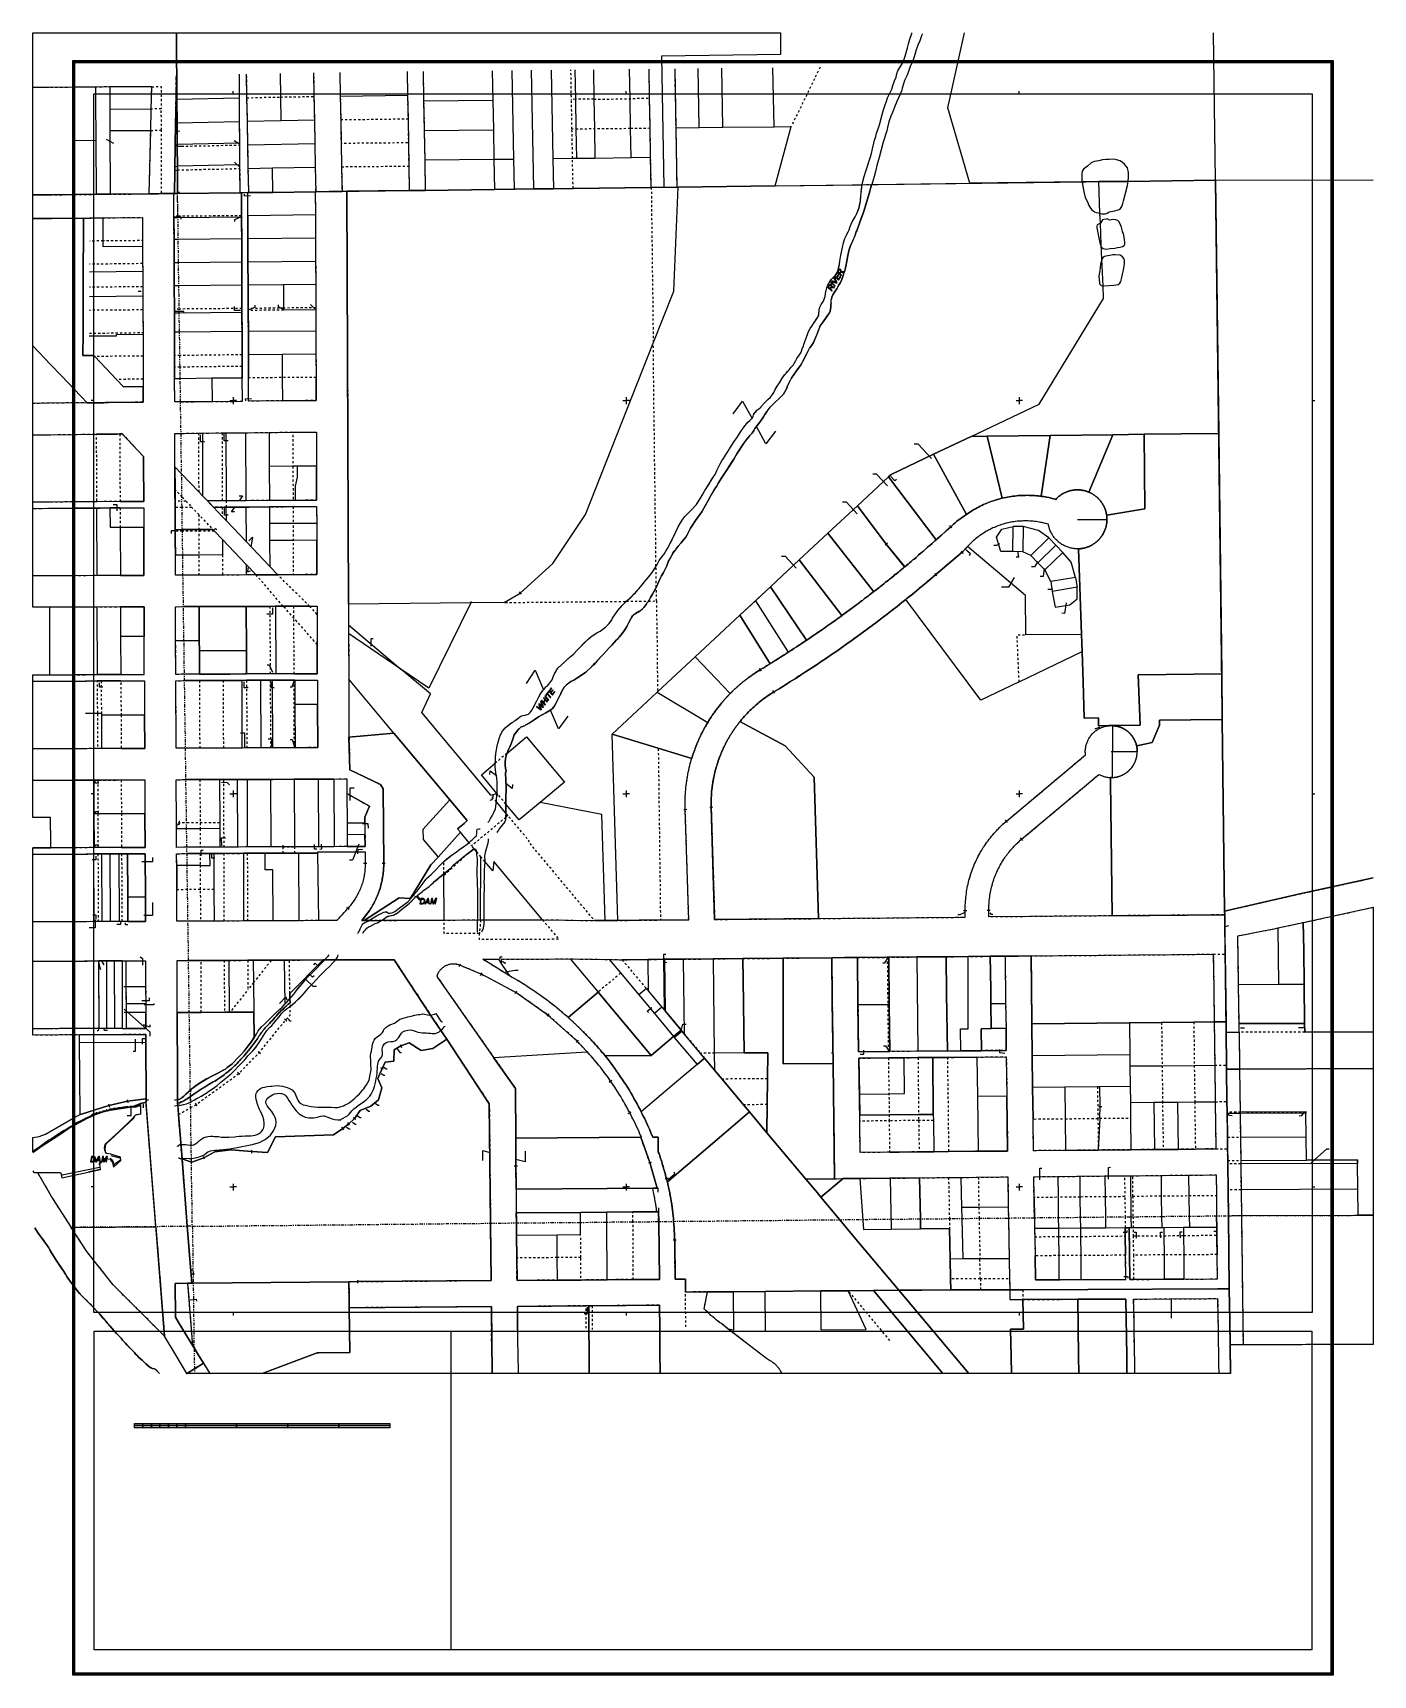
# Model space of a CAD drawing. Extents: x -8 to 2448, y 177 to 3185.
import ezdxf

# ---------------------------------------------------------------- set-up
doc = ezdxf.new("R2010")
doc.units = 0
doc.layers.add('Cadastral_Map', color=7, linetype='CONTINUOUS')

msp = doc.modelspace()

# ---------------------------------------------------------------- linework, layer by layer
at = {"layer": 'Cadastral_Map', "color": 1}
for points in [[(255.36557, 3184.8171), (255.36557, 3173.537), (255.36557, 3154.0969), (255.60557, 3135.6168), (255.60557, 3130.3368), (255.84558, 3108.2567), (255.84558, 3106.5767), (256.08558, 3063.3764), (256.08558, 3061.9364), (256.56559, 3020.1762), (256.56559, 3018.7362), (256.8056, 2980.576), (256.8056, 2979.136), (256.8056, 2976.976), (256.8056, 2975.536), (257.0456, 2940.9758), (257.0456, 2939.7758), (257.0456, 2933.7758), (257.0456, 2932.5757), (257.52561, 2890.5755), (251.76549, 2890.5755), (250.56546, 2890.5755), (228.24498, 2890.3355), (226.08493, 2890.3355), (221.76483, 2890.0955), (205.44448, 2890.0955), (134.64294, 2889.3755), (109.20238, 2889.1355), (66.00144, 2888.6555), (22.8005, 2888.1755), (-7.68017, 2887.9355), (-7.68017, 3184.8171), (255.36557, 3184.8171), (255.36557, 3184.8171)], [(1361.7897, 3184.8171), (1362.0297, 3144.9769), (1144.1049, 3141.8569), (1148.185, 2902.0956), (1125.1445, 2901.8556), (1124.4245, 2901.8556), (981.8614, 2899.9356), (945.86062, 2899.4556), (909.85983, 2898.9756), (873.85905, 2898.4956), (837.85826, 2898.0156), (711.1355, 2896.3356), (696.73519, 2896.3356), (682.33487, 2896.0955), (567.37237, 2894.6555), (558.73218, 2894.4155), (538.57174, 2894.1755), (534.97166, 2894.1755), (511.21114, 2893.9355), (509.77111, 2893.9355), (432.00942, 2892.7355), (387.36844, 2892.2555), (385.92841, 2892.2555), (374.40816, 2892.0155), (371.5281, 2892.0155), (257.52561, 2890.5755), (257.0456, 2932.5757), (257.0456, 2933.7758), (257.0456, 2939.7758), (257.0456, 2940.9758), (256.8056, 2975.536), (256.8056, 2976.976), (256.8056, 2979.136), (256.8056, 2980.576), (256.56559, 3018.7362), (256.56559, 3020.1762), (256.08558, 3061.9364), (256.08558, 3063.3764), (255.84558, 3106.5767), (255.84558, 3108.2567), (255.60557, 3130.3368), (255.60557, 3135.6168), (255.36557, 3154.0969), (255.36557, 3173.537), (255.36557, 3184.8171), (1361.7897, 3184.8171), (1361.7897, 3184.8171)], [(-7.68017, 2844.7353), (20.16044, 2844.9753), (84.96185, 2845.6953), (84.96185, 2803.4551), (84.72185, 2760.9748), (84.48184, 2733.3747), (84.48184, 2718.7346), (84.48184, 2676.4944), (84.24184, 2634.2541), (84.00183, 2593.9339), (95.52208, 2593.9339), (103.68226, 2593.9339), (105.6023, 2592.0139), (145.44317, 2550.2537), (158.16345, 2536.8136), (194.40424, 2537.0536), (194.64424, 2508.2535), (130.80285, 2507.7735), (122.40267, 2507.5335), (91.922, 2507.2935), (45.12098, 2556.4937), (24.96054, 2577.6138), (-7.68017, 2611.934), (-7.68017, 2844.7353), (-7.68017, 2844.7353)], [(1767.8785, 2332.5725), (1764.9985, 2331.8525), (1761.6384, 2330.8925), (1758.5183, 2330.1725), (1755.3983, 2329.2125), (1752.2782, 2328.0125), (1749.1581, 2327.0525), (1746.0381, 2325.8525), (1742.918, 2324.6525), (1739.7979, 2323.4525), (1736.6779, 2322.2525), (1733.7978, 2320.8125), (1730.6777, 2319.3725), (1727.7977, 2317.9324), (1724.9176, 2316.4924), (1722.0375, 2315.0524), (1719.1575, 2313.3724), (1716.2774, 2311.6924), (1713.3974, 2310.0124), (1710.5173, 2308.3324), (1707.8772, 2306.4124), (1704.9972, 2304.7324), (1702.3571, 2302.8124), (1642.3558, 2413.213), (1710.9973, 2445.8531), (1740.5179, 2446.0931), (1767.8785, 2332.5725), (1767.8785, 2332.5725)], [(1839.6401, 2336.1725), (1837, 2336.4125), (1833.64, 2336.8925), (1830.5199, 2337.1325), (1827.1598, 2337.3726), (1823.7998, 2337.6126), (1820.4397, 2337.8526), (1817.3196, 2337.8526), (1813.9595, 2338.0926), (1810.5995, 2337.8526), (1807.2394, 2337.8526), (1804.1193, 2337.8526), (1800.7593, 2337.6126), (1797.3992, 2337.3726), (1794.0391, 2337.1325), (1790.919, 2336.6525), (1787.559, 2336.1725), (1784.1989, 2335.9325), (1781.0788, 2335.2125), (1777.7188, 2334.7325), (1774.5987, 2334.0125), (1771.2386, 2333.2925), (1768.1185, 2332.5725), (1767.8785, 2332.5725), (1740.5179, 2446.0931), (1855.7205, 2447.5331), (1839.6401, 2336.1725), (1839.6401, 2336.1725)], [(1926.762, 2343.8526), (1926.042, 2344.0926), (1925.322, 2344.3326), (1924.602, 2344.5726), (1924.3619, 2344.5726), (1923.6419, 2344.8126), (1922.9219, 2345.2926), (1921.9619, 2345.5326), (1921.0019, 2345.7726), (1920.2819, 2346.0126), (1919.3218, 2346.2526), (1918.6018, 2346.4926), (1917.6418, 2346.7326), (1916.6818, 2346.7326), (1915.9618, 2346.9726), (1915.0017, 2347.2126), (1914.2817, 2347.2126), (1913.3217, 2347.4526), (1912.3617, 2347.4526), (1911.6417, 2347.6926), (1910.6817, 2347.6926), (1909.7216, 2347.6926), (1909.0016, 2347.9326), (1908.0416, 2347.9326), (1907.0816, 2347.9326), (1906.3616, 2347.9326), (1905.4015, 2347.9326), (1904.4415, 2347.9326), (1903.7215, 2347.9326), (1902.7615, 2347.9326), (1901.8015, 2347.6926), (1900.8414, 2347.6926), (1900.1214, 2347.6926), (1899.1614, 2347.4526), (1898.4414, 2347.4526), (1897.4814, 2347.2126), (1896.5213, 2347.2126), (1895.8013, 2346.9726), (1894.8413, 2346.7326), (1893.8813, 2346.7326), (1893.1613, 2346.4926), (1892.2012, 2346.2526), (1891.4812, 2346.0126), (1890.5212, 2345.7726), (1889.8012, 2345.5326), (1888.8412, 2345.2926), (1888.1212, 2344.8126), (1887.1611, 2344.5726), (1886.4411, 2344.3326), (1885.4811, 2343.8526), (1884.7611, 2343.6126), (1883.8011, 2343.1326), (1883.081, 2342.8926), (1882.121, 2342.4126), (1881.641, 2342.1726), (1880.681, 2341.6926), (1879.961, 2341.4526), (1879.241, 2340.9726), (1878.5209, 2340.4926), (1876.8409, 2339.5326), (1875.4009, 2338.5726), (1874.6809, 2338.0926), (1873.9609, 2337.6126), (1872.5208, 2336.4125), (1871.3208, 2335.4525), (1869.8808, 2334.2525), (1868.6807, 2333.0525), (1867.2407, 2331.8525), (1866.0407, 2330.4125), (1862.9206, 2331.3725), (1859.8005, 2332.3325), (1856.4405, 2333.0525), (1853.3204, 2333.7725), (1849.9603, 2334.4925), (1846.8403, 2334.9725), (1843.4802, 2335.4525), (1840.3601, 2335.9325), (1839.6401, 2336.1725), (1855.7205, 2447.5331), (1970.923, 2448.9732), (1926.762, 2343.8526), (1926.762, 2343.8526)], [(2017.004, 2009.0508), (2020.604, 1916.8903), (1970.2029, 1916.1703), (1969.9629, 1916.1703), (1969.7229, 1916.1703), (1969.4829, 1916.1703), (1969.0029, 1916.1703), (1968.5229, 1916.1703), (1968.2829, 1916.1703), (1968.0429, 1916.1703), (1967.5629, 1916.1703), (1967.3229, 1916.1703), (1966.8429, 1916.1703), (1966.6029, 1916.1703), (1965.1628, 1916.1703), (1944.2824, 1915.9303), (1944.2824, 1930.3304), (1918.3618, 1930.0904), (1916.2018, 1996.5707), (1914.5217, 2051.771), (1913.3217, 2082.9712), (1908.0416, 2239.932), (1909.0016, 2239.932), (1909.7216, 2240.172), (1909.9616, 2240.172), (1910.6817, 2240.172), (1911.4017, 2240.172), (1911.6417, 2240.172), (1912.3617, 2240.412), (1913.3217, 2240.412), (1914.2817, 2240.652), (1915.0017, 2240.652), (1915.2418, 2240.652), (1915.9618, 2240.892), (1916.6818, 2241.132), (1916.9218, 2241.132), (1917.6418, 2241.372), (1918.3618, 2241.372), (1918.6018, 2241.372), (1919.3218, 2241.612), (1920.0419, 2241.852), (1920.2819, 2241.852), (1921.0019, 2242.092), (1921.7219, 2242.332), (1921.9619, 2242.332), (1922.6819, 2242.572), (1923.4019, 2242.812), (1923.6419, 2243.052), (1924.3619, 2243.292), (1925.082, 2243.532), (1925.322, 2243.532), (1926.042, 2243.772), (1926.762, 2244.2521), (1927.002, 2244.2521), (1927.722, 2244.4921), (1928.442, 2244.9721), (1929.4021, 2245.2121), (1930.1221, 2245.6921), (1930.8421, 2246.1721), (1931.5621, 2246.4121), (1931.8021, 2246.6521), (1932.5221, 2246.8921), (1933.2421, 2247.3721), (1933.9622, 2247.8521), (1934.6822, 2248.3321), (1935.4022, 2248.8121), (1936.1222, 2249.2921), (1936.8422, 2249.7721), (1937.5622, 2250.2521), (1938.2823, 2250.7321), (1939.0023, 2251.2121), (1939.0023, 2251.4521), (1939.7223, 2251.9321), (1940.4423, 2252.4121), (1941.1623, 2253.1321), (1941.6423, 2253.6121), (1941.8823, 2253.6121), (1942.3623, 2254.3321), (1943.0824, 2254.8121), (1943.8024, 2255.5321), (1944.2824, 2256.0121), (1945.0024, 2256.7321), (1945.4824, 2257.2121), (1946.2024, 2257.9321), (1946.6824, 2258.6521), (1947.4025, 2259.3721), (1947.8825, 2260.0921), (1948.3625, 2260.8121), (1948.8425, 2261.2921), (1949.5625, 2262.2521), (1950.0425, 2262.7322), (1950.5225, 2263.6922), (1951.0025, 2264.1722), (1951.7225, 2265.3722), (1951.9626, 2265.8522), (1952.6826, 2267.2922), (1953.6426, 2268.7322), (1954.3626, 2270.4122), (1955.0826, 2272.0922), (1955.8026, 2273.5322), (1956.2826, 2274.4922), (1956.5227, 2275.2122), (1956.7627, 2275.9322), (1957.0027, 2276.8922), (1957.2427, 2277.6122), (1957.7227, 2278.5722), (1957.9627, 2279.2922), (1958.2027, 2280.2522), (1958.2027, 2281.2122), (1958.4427, 2281.9323), (1958.6827, 2282.8923), (1958.9227, 2283.8523), (1958.9227, 2284.5723), (1959.1627, 2285.5323), (1959.4027, 2286.2523), (1959.4027, 2287.2123), (1959.6427, 2288.1723), (1959.6427, 2288.8923), (1959.6427, 2289.1323), (1959.6427, 2289.8523), (1959.6427, 2290.8123), (1959.8827, 2291.5323), (1959.8827, 2292.4923), (1959.8827, 2293.4523), (1959.8827, 2293.9323), (1959.8827, 2294.1723), (1959.8827, 2294.4123), (1959.8827, 2295.1323), (1959.8827, 2296.0923), (1959.6427, 2296.8123), (1959.6427, 2297.7723), (1959.6427, 2298.7323), (1959.6427, 2299.4523), (1959.6427, 2299.6923), (1959.4027, 2300.4124), (1959.4027, 2301.3724), (2029.4842, 2312.8924), (2027.8042, 2449.6932), (2164.6072, 2451.3732), (2170.1273, 2010.9708), (2017.004, 2009.0508), (2017.004, 2009.0508)], [(2029.4842, 2312.8924), (1959.4027, 2301.3724), (1959.1627, 2302.0924), (1959.1627, 2303.0524), (1958.9227, 2304.0124), (1958.6827, 2304.7324), (1958.6827, 2304.9724), (1958.4427, 2305.6924), (1958.4427, 2306.4124), (1958.4427, 2306.6524), (1958.2027, 2307.3724), (1957.9627, 2308.0924), (1957.9627, 2308.3324), (1957.7227, 2309.0524), (1957.4827, 2310.0124), (1957.2427, 2310.7324), (1957.0027, 2311.6924), (1956.7627, 2311.6924), (1956.5227, 2312.4124), (1956.2826, 2313.1324), (1956.2826, 2313.3724), (1956.0426, 2314.0924), (1955.5626, 2314.8124), (1955.5626, 2315.0524), (1955.3226, 2315.7724), (1954.8426, 2316.4924), (1954.8426, 2316.7324), (1954.6026, 2317.4524), (1954.1226, 2318.1724), (1953.6426, 2318.8925), (1953.4026, 2319.6125), (1953.1626, 2319.8525), (1952.9226, 2320.5725), (1952.4426, 2321.2925), (1951.9626, 2322.0125), (1951.4825, 2322.7325), (1951.0025, 2323.4525), (1950.5225, 2324.1725), (1950.0425, 2324.8925), (1949.5625, 2325.6125), (1949.0825, 2326.3325), (1948.3625, 2327.0525), (1947.8825, 2327.7725), (1947.4025, 2328.4925), (1946.6824, 2329.2125), (1946.2024, 2329.6925), (1946.2024, 2329.9325), (1945.4824, 2330.4125), (1945.0024, 2331.1325), (1944.2824, 2331.8525), (1943.8024, 2332.3325), (1943.0824, 2333.0525), (1942.6023, 2333.5325), (1942.3623, 2333.7725), (1941.8823, 2334.2525), (1941.1623, 2334.7325), (1940.4423, 2335.4525), (1939.7223, 2335.9325), (1939.0023, 2336.4125), (1938.5223, 2337.1325), (1938.2823, 2337.1325), (1937.5622, 2337.6126), (1937.0822, 2338.0926), (1936.8422, 2338.0926), (1936.1222, 2338.5726), (1935.6422, 2339.0526), (1935.4022, 2339.0526), (1934.6822, 2339.5326), (1933.9622, 2340.0126), (1933.2421, 2340.4926), (1932.5221, 2340.9726), (1931.8021, 2341.4526), (1931.0821, 2341.6926), (1930.8421, 2341.6926), (1930.1221, 2342.1726), (1929.4021, 2342.6526), (1928.442, 2342.8926), (1927.722, 2343.3726), (1927.002, 2343.6126), (1926.762, 2343.8526), (1970.923, 2448.9732), (2027.8042, 2449.6932), (2029.4842, 2312.8924), (2029.4842, 2312.8924)], [(1702.3571, 2302.8124), (1699.237, 2300.6524), (1696.357, 2298.7323), (1693.2369, 2296.5723), (1690.3568, 2294.4123), (1687.4768, 2292.2523), (1684.5967, 2290.0923), (1681.9567, 2287.6923), (1679.0766, 2285.2923), (1676.4365, 2282.8923), (1673.7965, 2280.4922), (1665.3963, 2273.0522), (1665.3963, 2272.8122), (1665.1563, 2272.8122), (1662.7562, 2270.4122), (1657.2361, 2265.3722), (1656.7561, 2265.1322), (1656.5161, 2265.1322), (1653.636, 2262.2521), (1648.8359, 2257.9321), (1648.3559, 2257.6921), (1648.1159, 2257.4521), (1648.1159, 2257.2121), (1647.8759, 2257.2121), (1646.9159, 2256.2521), (1559.794, 2371.9327), (1564.5941, 2376.2528), (1642.3558, 2413.213), (1702.3571, 2302.8124), (1702.3571, 2302.8124)], [(252.72551, 2390.1728), (264.72577, 2377.4528), (296.16646, 2344.5726), (303.36661, 2336.8925), (312.24681, 2327.5325), (323.04704, 2316.2524), (339.3674, 2298.9723), (346.80756, 2291.2923), (382.80834, 2253.3721), (426.24929, 2207.5319), (440.88961, 2192.4118), (401.28875, 2192.1718), (383.04835, 2211.3719), (339.6074, 2256.9721), (324.96708, 2272.5722), (322.08702, 2275.4522), (296.40646, 2275.2122), (266.1658, 2275.2122), (253.20552, 2274.9722), (252.72551, 2390.1728), (252.72551, 2390.1728)], [(1646.9159, 2256.2521), (1644.7559, 2254.3321), (1642.5958, 2252.6521), (1640.4358, 2250.4921), (1639.9558, 2250.2521), (1639.4757, 2249.7721), (1636.1157, 2246.6521), (1632.0356, 2243.292), (1631.3156, 2242.572), (1630.5955, 2242.092), (1627.4755, 2239.212), (1623.6354, 2235.852), (1622.6754, 2235.132), (1621.9554, 2234.412), (1618.8353, 2231.772), (1614.9952, 2228.652), (1614.0352, 2227.692), (1613.3152, 2226.972), (1610.1951, 2224.3319), (1606.595, 2221.2119), (1605.395, 2220.4919), (1604.435, 2219.5319), (1601.3149, 2216.8919), (1597.9548, 2214.0119), (1596.7548, 2213.0519), (1595.5548, 2212.0919), (1592.9147, 2209.9319), (1592.6747, 2209.6919), (1589.5547, 2207.0519), (1555.7139, 2248.5721), (1502.6728, 2318.6525), (1559.794, 2371.9327), (1646.9159, 2256.2521), (1646.9159, 2256.2521)], [(1589.5547, 2207.0519), (1589.3146, 2206.8119), (1588.1146, 2205.8518), (1586.6746, 2204.6518), (1583.7945, 2202.2518), (1580.6744, 2199.8518), (1579.2344, 2198.6518), (1577.7944, 2197.4518), (1574.9143, 2195.0518), (1572.0343, 2192.6518), (1570.3542, 2191.4518), (1568.9142, 2190.0118), (1566.2741, 2187.8517), (1563.3941, 2185.6917), (1561.474, 2184.2517), (1559.794, 2182.8117), (1557.1539, 2180.8917), (1554.5139, 2178.7317), (1552.5938, 2177.0517), (1550.9138, 2175.6117), (1548.2738, 2173.6917), (1545.8737, 2171.7717), (1543.7137, 2170.0917), (1541.7936, 2168.4116), (1539.3936, 2166.7316), (1536.9935, 2164.8116), (1534.8334, 2163.1316), (1532.6734, 2161.4516), (1448.9116, 2268.7322), (1502.6728, 2318.6525), (1555.7139, 2248.5721), (1589.5547, 2207.0519), (1589.5547, 2207.0519)], [(1532.6734, 2161.4516), (1530.5134, 2159.7716), (1528.1133, 2157.8516), (1525.2332, 2155.6916), (1523.0732, 2154.0116), (1521.1532, 2152.5716), (1519.2331, 2151.1316), (1515.873, 2148.7315), (1513.473, 2146.5715), (1512.033, 2145.6115), (1510.3529, 2144.4115), (1506.5128, 2141.5315), (1503.6328, 2139.3715), (1502.6728, 2138.4115), (1501.4727, 2137.6915), (1496.9126, 2134.3315), (1494.0326, 2132.1714), (1493.0725, 2131.4514), (1492.3525, 2130.9714), (1486.8324, 2126.8914), (1484.1923, 2124.9714), (1483.7123, 2124.4914), (1483.4723, 2124.2514), (1474.3521, 2117.7714), (1396.1104, 2219.5319), (1448.9116, 2268.7322), (1532.6734, 2161.4516), (1532.6734, 2161.4516)], [(1474.3521, 2117.7714), (1474.1121, 2117.5314), (1465.2319, 2111.0513), (1462.1119, 2108.8913), (1456.1117, 2104.5713), (1455.8717, 2104.5713), (1452.2717, 2101.9313), (1446.9915, 2098.0913), (1446.7515, 2098.0913), (1442.9115, 2095.2113), (1437.6313, 2091.8512), (1437.6313, 2091.6112), (1437.3913, 2091.6112), (1433.3112, 2088.7312), (1428.5111, 2085.3712), (1428.2711, 2085.3712), (1428.0311, 2085.1312), (1424.191, 2082.4912), (1419.1509, 2079.1312), (1418.9109, 2078.8912), (1418.6709, 2078.6512), (1414.5908, 2076.0111), (1410.0307, 2072.8911), (1409.5507, 2072.6511), (1409.3107, 2072.4111), (1343.5493, 2170.5717), (1396.1104, 2219.5319), (1474.3521, 2117.7714), (1474.3521, 2117.7714)], [(1287.6281, 2118.4914), (1343.5493, 2170.5717), (1409.3107, 2072.4111), (1405.2306, 2069.7711), (1400.6705, 2066.6511), (1400.1905, 2066.4111), (1399.9505, 2066.1711), (1395.8704, 2063.5311), (1391.3103, 2060.4111), (1390.8303, 2060.1711), (1390.3503, 2059.9311), (1386.5102, 2057.291), (1381.9501, 2054.411), (1381.4701, 2053.931), (1380.9901, 2053.691), (1376.91, 2051.051), (1372.5899, 2048.171), (1372.1099, 2047.931), (1371.3899, 2047.691), (1367.3098, 2045.051), (1362.9897, 2042.171), (1362.5097, 2041.931), (1362.0297, 2041.451), (1357.9496, 2039.0509), (1353.6295, 2036.1709), (1352.9095, 2035.9309), (1352.4295, 2035.4509), (1348.3494, 2033.0509), (1344.0293, 2030.4109), (1343.3093, 2029.9309), (1342.8293, 2029.4509), (1287.6281, 2118.4914), (1287.6281, 2118.4914)], [(340.56742, 2010.4908), (297.36648, 2010.2508), (297.36648, 2053.451), (297.12648, 2072.1711), (296.88647, 2134.0915), (340.08741, 2134.3315), (353.0477, 2134.3315), (383.28835, 2134.5715), (383.76837, 2053.931), (383.76837, 2010.7308), (353.52771, 2010.4908), (340.56742, 2010.4908), (340.56742, 2010.4908)], [(1053.383, 1900.8102), (1136.1848, 1977.6106), (1136.6648, 1978.3306), (1205.3063, 2042.171), (1287.6281, 2118.4914), (1342.8293, 2029.4509), (1337.3092, 2026.0909), (1334.6691, 2024.4109), (1334.1891, 2024.1709), (1333.9491, 2023.9309), (1325.0689, 2018.6508), (1321.4688, 2016.4908), (1320.5088, 2015.7708), (1318.1087, 2014.3308), (1317.8687, 2014.0908), (1316.6687, 2013.3708), (1314.7487, 2012.1708), (1314.5087, 2011.9308), (1313.0686, 2010.9708), (1311.3886, 2009.7708), (1311.1486, 2009.5308), (1309.7086, 2008.5708), (1308.0285, 2007.3708), (1307.7885, 2007.3708), (1307.5485, 2007.1308), (1306.3485, 2006.1708), (1304.6684, 2004.9708), (1304.4284, 2004.9708), (1304.1884, 2004.7308), (1302.9884, 2003.7708), (1301.5484, 2002.5708), (1301.0684, 2002.3308), (1300.8284, 2002.0908), (1299.6283, 2001.3707), (1298.1883, 2000.1707), (1297.9483, 1999.9307), (1297.4683, 1999.6907), (1296.5083, 1998.7307), (1295.0682, 1997.5307), (1294.5882, 1997.2907), (1294.3482, 1997.0507), (1293.1482, 1996.0907), (1291.9482, 1995.1307), (1291.4682, 1994.6507), (1290.9881, 1994.4107), (1290.0281, 1993.4507), (1288.8281, 1992.4907), (1288.3481, 1992.0107), (1287.8681, 1991.7707), (1286.9081, 1990.8107), (1285.708, 1989.8507), (1285.228, 1989.3707), (1284.748, 1988.8907), (1283.788, 1988.1707), (1282.588, 1987.2107), (1282.108, 1986.7307), (1281.6279, 1986.2507), (1280.6679, 1985.2907), (1279.7079, 1984.3307), (1278.9879, 1983.8507), (1278.5079, 1983.3707), (1277.5479, 1982.6506), (1276.5878, 1981.6906), (1276.1078, 1980.9706), (1275.3878, 1980.4906), (1274.6678, 1979.7706), (1273.7078, 1978.8106), (1272.9878, 1978.0906), (1272.5077, 1977.6106), (1271.7877, 1976.8906), (1270.8277, 1975.9306), (1270.1077, 1975.2106), (1269.6277, 1974.7306), (1268.6677, 1973.7706), (1267.9476, 1973.0506), (1267.4676, 1972.3306), (1266.7476, 1971.8506), (1266.0276, 1970.8906), (1265.0676, 1970.1706), (1264.5876, 1969.4506), (1264.1076, 1968.9706), (1263.1475, 1968.0106), (1262.4275, 1967.0506), (1261.9475, 1966.5706), (1261.4675, 1966.0906), (1260.5075, 1965.1306), (1259.5475, 1964.1705), (1259.3075, 1963.6905), (1258.8274, 1963.2105), (1257.8674, 1962.0105), (1256.9074, 1961.0505), (1256.6674, 1960.5705), (1256.1874, 1960.0905), (1255.2274, 1958.8905), (1254.2673, 1957.9305), (1254.0273, 1957.4505), (1253.7873, 1957.2105), (1252.5873, 1955.7705), (1251.6273, 1954.8105), (1251.3873, 1954.3305), (1251.1473, 1954.0905), (1250.1873, 1952.6505), (1249.2272, 1951.6905), (1248.9872, 1951.2105), (1248.7472, 1950.9705), (1247.5472, 1949.5305), (1246.5872, 1948.3305), (1246.5872, 1948.0905), (1246.3472, 1947.8505), (1245.1471, 1946.4105), (1244.1871, 1945.2104), (1244.1871, 1944.9704), (1243.9471, 1944.7304), (1242.7471, 1943.0504), (1241.7871, 1941.8504), (1241.7871, 1941.6104), (1241.5471, 1941.6104), (1240.347, 1939.6904), (1239.387, 1938.4904), (1239.387, 1938.2504), (1237.947, 1936.3304), (1237.227, 1935.1304), (1236.987, 1935.1304), (1234.8269, 1931.7704), (1232.6669, 1928.4104), (1231.9469, 1927.4504), (1230.5068, 1925.2903), (1230.5068, 1925.0503), (1229.7868, 1923.8503), (1228.5868, 1921.9303), (1228.3468, 1921.6903), (1228.3468, 1921.4503), (1227.6268, 1920.0103), (1226.4267, 1918.3303), (1226.4267, 1918.0903), (1226.1867, 1918.0903), (1225.4667, 1916.6503), (1224.5067, 1914.9703), (1224.2667, 1914.7303), (1224.2667, 1914.4903), (1223.5467, 1913.0503), (1222.5867, 1911.3703), (1222.3466, 1911.1303), (1222.3466, 1910.8903), (1221.3866, 1909.4503), (1220.6666, 1907.7702), (1220.4266, 1907.5302), (1220.4266, 1907.2902), (1219.7066, 1905.8502), (1218.7466, 1904.4102), (1218.7466, 1903.9302), (1218.5066, 1903.6902), (1217.7865, 1902.2502), (1217.0665, 1900.8102), (1216.8265, 1900.3302), (1216.5865, 1900.0902), (1215.8665, 1898.6502), (1215.1465, 1897.2102), (1215.1465, 1896.7302), (1214.9065, 1896.4902), (1214.1865, 1895.0502), (1213.4665, 1893.6102), (1213.4665, 1893.1302), (1213.2264, 1892.6502), (1212.5064, 1891.4502), (1211.7864, 1889.7701), (1211.7864, 1889.5301), (1211.5464, 1889.0501), (1210.8264, 1887.6101), (1210.3464, 1886.1701), (1210.1064, 1885.6901), (1209.8664, 1885.2101), (1209.3864, 1884.0101), (1208.6663, 1882.5701), (1208.6663, 1882.0901), (1208.4263, 1881.6101), (1207.7063, 1880.1701), (1207.2263, 1878.7301), (1206.9863, 1878.2501), (1206.7463, 1877.7701), (1206.2663, 1876.3301), (1205.7863, 1874.8901), (1205.5463, 1874.4101), (1205.3063, 1873.9301), (1204.8263, 1872.7301), (1204.3463, 1871.29), (1204.1063, 1870.57), (1204.1063, 1870.09), (1203.6262, 1868.89), (1203.1462, 1867.45), (1202.9062, 1866.97), (1202.6662, 1866.25), (1202.1862, 1865.05), (1201.7062, 1863.61), (1201.7062, 1863.13), (1201.4662, 1862.41), (1200.9862, 1861.21), (1200.5062, 1859.77), (1200.2662, 1859.29), (1200.2662, 1858.57), (1199.7862, 1857.37), (1199.3061, 1855.93), (1138.1048, 1874.8901), (1053.383, 1900.8102), (1053.383, 1900.8102)], [(2171.0873, 1927.4504), (2056.1248, 1926.0103), (2056.3648, 1917.1303), (2042.4445, 1885.2101), (2014.3639, 1878.9701), (2014.1239, 1879.2101), (2014.1239, 1879.6901), (2013.8839, 1880.1701), (2013.8839, 1880.6501), (2013.8839, 1880.8901), (2013.6439, 1881.3701), (2013.6439, 1881.6101), (2013.4039, 1882.0901), (2013.4039, 1882.5701), (2013.1639, 1882.8101), (2013.1639, 1883.0501), (2013.1639, 1883.2901), (2012.9239, 1883.7701), (2012.9239, 1884.0101), (2012.6839, 1884.4901), (2012.4439, 1884.7301), (2012.4439, 1885.2101), (2012.2039, 1885.6901), (2012.2039, 1885.9301), (2011.9639, 1886.4101), (2011.7239, 1886.8901), (2011.7239, 1887.1301), (2011.4838, 1887.3701), (2011.4838, 1887.6101), (2011.2438, 1887.8501), (2011.2438, 1888.3301), (2011.0038, 1888.5701), (2010.7638, 1888.8101), (2010.7638, 1889.0501), (2010.5238, 1889.2901), (2010.5238, 1889.7701), (2010.2838, 1890.2502), (2010.0438, 1890.2502), (2010.0438, 1890.4902), (2009.8038, 1890.9702), (2009.5638, 1891.2102), (2009.5638, 1891.6902), (2009.3238, 1891.6902), (2009.3238, 1891.9302), (2009.0838, 1892.4102), (2008.8438, 1892.6502), (2008.6038, 1893.1302), (2008.3638, 1893.3702), (2008.1238, 1893.8502), (2008.1238, 1894.0902), (2007.8838, 1894.3302), (2007.6438, 1894.5702), (2007.6438, 1894.8102), (2007.4038, 1895.0502), (2007.1638, 1895.5302), (2006.9237, 1895.7702), (2006.6837, 1896.0102), (2006.6837, 1896.2502), (2006.4437, 1896.4902), (2006.2037, 1896.7302), (2005.9637, 1897.2102), (2005.7237, 1897.2102), (2005.7237, 1897.4502), (2005.4837, 1897.6902), (2005.2437, 1898.1702), (2005.0037, 1898.4102), (2004.7637, 1898.6502), (2004.5237, 1898.8902), (2004.2837, 1899.1302), (2004.0437, 1899.3702), (2003.8037, 1899.6102), (2003.5637, 1899.8502), (2003.5637, 1900.0902), (2003.3237, 1900.3302), (2003.0837, 1900.5702), (2002.8437, 1901.0502), (2002.6037, 1901.2902), (2002.3636, 1901.2902), (2002.1236, 1901.5302), (2001.8836, 1901.7702), (2001.6436, 1902.2502), (2001.4036, 1902.2502), (2001.1636, 1902.4902), (2000.9236, 1902.7302), (2000.6836, 1902.9702), (2000.4436, 1903.2102), (2000.2036, 1903.4502), (1999.9636, 1903.6902), (1999.7236, 1903.9302), (1999.4836, 1904.1702), (1999.2436, 1904.4102), (1999.0036, 1904.6502), (1998.7636, 1904.6502), (1998.5236, 1904.8902), (1998.2836, 1905.1302), (1998.0436, 1905.3702), (1997.5635, 1905.8502), (1997.3235, 1906.0902), (1997.0835, 1906.0902), (1996.6035, 1906.5702), (1996.3635, 1906.8102), (1996.1235, 1906.8102), (1995.8835, 1907.0502), (1995.6435, 1907.0502), (1995.4035, 1907.5302), (1995.1635, 1907.5302), (1994.9235, 1907.7702), (1994.6835, 1908.0102), (1994.4435, 1908.0102), (1993.9635, 1908.4902), (1993.7235, 1908.4902), (1993.4835, 1908.7303), (1993.2435, 1908.7303), (1993.0034, 1908.9703), (1992.5234, 1909.2103), (1992.2834, 1909.4503), (1992.0434, 1909.4503), (1991.8034, 1909.6902), (1991.5634, 1909.9303), (1991.0834, 1910.1702), (1990.6034, 1910.4103), (1990.3634, 1910.4103), (1990.1234, 1910.6503), (1989.6434, 1910.8903), (1989.4034, 1910.8903), (1989.1634, 1911.1303), (1988.9234, 1911.3703), (1988.6833, 1911.3703), (1988.2033, 1911.6103), (1987.9633, 1911.8503), (1987.7233, 1911.8503), (1987.4833, 1911.8503), (1987.2433, 1912.0903), (1986.7633, 1912.3303), (1986.5233, 1912.3303), (1986.2833, 1912.5703), (1986.0433, 1912.5703), (1985.8033, 1912.8103), (1985.0833, 1912.8103), (1985.0833, 1913.0503), (1984.6033, 1913.0503), (1984.3632, 1913.2903), (1984.1232, 1913.2903), (1983.6432, 1913.5303), (1983.4032, 1913.5303), (1983.1632, 1913.7703), (1982.9232, 1913.7703), (1982.6832, 1913.7703), (1981.9632, 1914.0103), (1981.4832, 1914.2503), (1981.2432, 1914.2503), (1981.0032, 1914.2503), (1980.5232, 1914.4903), (1980.2832, 1914.4903), (1979.8032, 1914.7303), (1979.5632, 1914.7303), (1978.8431, 1914.9703), (1978.6031, 1914.9703), (1978.3631, 1914.9703), (1978.1231, 1914.9703), (1977.8831, 1915.2103), (1977.1631, 1915.2103), (1976.9231, 1915.2103), (1976.6831, 1915.4503), (1976.4431, 1915.4503), (1976.2031, 1915.4503), (1975.7231, 1915.4503), (1975.4831, 1915.6903), (1975.0031, 1915.6903), (1974.763, 1915.6903), (1974.043, 1915.6903), (1973.803, 1915.9303), (1973.323, 1915.9303), (1973.083, 1915.9303), (1972.363, 1915.9303), (1972.123, 1915.9303), (1971.643, 1915.9303), (1971.403, 1916.1703), (1970.6829, 1916.1703), (1970.2029, 1916.1703), (2020.604, 1916.8903), (2017.004, 2009.0508), (2170.1273, 2010.9708), (2171.0873, 1927.4504), (2171.0873, 1927.4504)], [(2175.6474, 1569.8484), (1969.4829, 1567.9284), (1966.3629, 1813.6897), (1966.3629, 1821.1298), (1966.8429, 1821.1298), (1967.5629, 1821.1298), (1967.8029, 1821.1298), (1968.0429, 1821.1298), (1968.5229, 1821.1298), (1969.0029, 1821.1298), (1969.4829, 1821.1298), (1969.7229, 1821.1298), (1970.2029, 1821.1298), (1970.6829, 1821.1298), (1971.163, 1821.3698), (1971.403, 1821.3698), (1971.883, 1821.3698), (1972.363, 1821.3698), (1972.603, 1821.3698), (1973.083, 1821.3698), (1973.563, 1821.6098), (1974.043, 1821.6098), (1974.283, 1821.6098), (1974.523, 1821.6098), (1975.2431, 1821.6098), (1975.7231, 1821.8498), (1975.9631, 1821.8498), (1976.2031, 1821.8498), (1976.6831, 1822.0898), (1977.4031, 1822.0898), (1977.6431, 1822.0898), (1977.8831, 1822.3298), (1978.3631, 1822.3298), (1978.8431, 1822.5698), (1979.3231, 1822.5698), (1979.5632, 1822.5698), (1980.0432, 1822.8098), (1980.5232, 1822.8098), (1980.7632, 1823.0498), (1981.2432, 1823.0498), (1981.7232, 1823.2898), (1982.2032, 1823.2898), (1982.4432, 1823.5298), (1982.6832, 1823.5298), (1983.1632, 1823.7698), (1983.6432, 1823.7698), (1984.1232, 1824.0098), (1984.3632, 1824.0098), (1984.8433, 1824.2498), (1985.3233, 1824.4898), (1985.5633, 1824.4898), (1985.8033, 1824.7298), (1986.2833, 1824.9698), (1986.7633, 1825.2098), (1987.0033, 1825.2098), (1987.4833, 1825.4498), (1987.7233, 1825.4498), (1988.2033, 1825.6898), (1988.6833, 1825.9298), (1988.9234, 1826.1698), (1989.4034, 1826.4098), (1989.8834, 1826.4098), (1990.1234, 1826.6498), (1990.3634, 1826.8898), (1990.8434, 1827.1298), (1991.3234, 1827.3698), (1991.5634, 1827.3698), (1991.8034, 1827.6098), (1992.2834, 1827.8498), (1992.7634, 1828.0898), (1993.0034, 1828.3298), (1993.2435, 1828.5698), (1993.7235, 1828.8098), (1993.9635, 1829.0498), (1994.4435, 1829.2898), (1994.6835, 1829.5298), (1994.9235, 1829.7698), (1995.4035, 1830.0098), (1995.6435, 1830.2498), (1995.8835, 1830.4898), (1996.3635, 1830.7298), (1996.8435, 1830.9698), (1997.0835, 1831.2098), (1997.3235, 1831.4498), (1997.8035, 1831.6898), (1998.0436, 1831.9298), (1998.2836, 1832.1698), (1998.5236, 1832.4098), (1999.0036, 1832.6498), (1999.2436, 1833.1298), (1999.4836, 1833.3698), (1999.9636, 1833.6098), (2000.2036, 1833.8498), (2000.4436, 1834.0898), (2000.6836, 1834.3299), (2001.1636, 1834.5699), (2001.4036, 1835.0499), (2001.6436, 1835.2899), (2001.8836, 1835.5299), (2002.1236, 1835.7699), (2002.6037, 1836.2499), (2002.8437, 1836.4899), (2003.0837, 1836.7299), (2003.3237, 1837.2099), (2003.5637, 1837.4499), (2004.0437, 1837.6899), (2004.2837, 1838.1699), (2004.5237, 1838.4099), (2004.7637, 1838.6499), (2005.0037, 1839.1299), (2005.2437, 1839.3699), (2005.4837, 1839.6099), (2005.7237, 1840.0899), (2005.9637, 1840.3299), (2006.2037, 1840.5699), (2006.4437, 1841.0499), (2006.6837, 1841.2899), (2006.9237, 1841.7699), (2007.1638, 1842.0099), (2007.4038, 1842.2499), (2007.6438, 1842.7299), (2007.8838, 1843.2099), (2008.1238, 1843.4499), (2008.3638, 1843.6899), (2008.6038, 1844.1699), (2008.8438, 1844.4099), (2009.0838, 1844.8899), (2009.0838, 1845.1299), (2009.3238, 1845.6099), (2009.5638, 1845.8499), (2009.8038, 1846.3299), (2010.0438, 1846.5699), (2010.0438, 1847.0499), (2010.2838, 1847.5299), (2010.5238, 1847.7699), (2010.7638, 1848.2499), (2011.0038, 1848.4899), (2011.0038, 1848.9699), (2011.2438, 1849.2099), (2011.4838, 1849.6899), (2011.4838, 1849.9299), (2011.7239, 1850.4099), (2011.9639, 1850.8899), (2011.9639, 1851.1299), (2012.2039, 1851.6099), (2012.4439, 1852.0899), (2012.4439, 1852.3299), (2012.6839, 1852.81), (2012.6839, 1853.05), (2012.9239, 1853.53), (2012.9239, 1854.01), (2013.1639, 1854.25), (2013.1639, 1854.73), (2013.4039, 1855.21), (2013.4039, 1855.45), (2013.6439, 1855.93), (2013.6439, 1856.41), (2013.8839, 1856.65), (2013.8839, 1857.13), (2014.1239, 1857.61), (2014.1239, 1857.85), (2014.1239, 1858.33), (2014.3639, 1858.81), (2014.3639, 1859.05), (2014.6039, 1859.53), (2014.6039, 1860.01), (2014.6039, 1860.25), (2014.6039, 1860.73), (2014.8439, 1861.21), (2014.8439, 1861.69), (2014.8439, 1861.93), (2014.8439, 1862.41), (2015.0839, 1862.89), (2015.0839, 1863.13), (2015.0839, 1863.61), (2015.0839, 1864.09), (2015.0839, 1864.57), (2015.3239, 1864.81), (2015.3239, 1865.29), (2015.3239, 1865.77), (2015.3239, 1866.25), (2015.3239, 1866.49), (2015.3239, 1866.97), (2015.3239, 1867.45), (2015.3239, 1867.69), (2015.3239, 1868.17), (2015.3239, 1868.65), (2015.3239, 1869.13), (2015.3239, 1869.37), (2015.3239, 1869.85), (2015.3239, 1870.33), (2015.3239, 1870.81), (2015.3239, 1871.05), (2015.3239, 1871.5301), (2015.3239, 1872.0101), (2015.3239, 1872.4901), (2015.0839, 1872.7301), (2015.0839, 1873.2101), (2015.0839, 1873.6901), (2015.0839, 1873.9301), (2015.0839, 1874.4101), (2015.0839, 1874.8901), (2014.8439, 1875.1301), (2014.8439, 1875.6101), (2014.8439, 1876.0901), (2014.8439, 1876.3301), (2014.6039, 1876.8101), (2014.6039, 1877.2901), (2014.6039, 1877.7701), (2014.3639, 1878.0101), (2014.3639, 1878.4901), (2014.3639, 1878.9701), (2042.4445, 1885.2101), (2056.3648, 1917.1303), (2056.1248, 1926.0103), (2171.0873, 1927.4504), (2175.4074, 1576.5685), (2175.6474, 1569.8484), (2175.6474, 1569.8484)], [(689.53503, 1608.9686), (683.7749, 1599.6086), (663.61446, 1600.8086), (599.53307, 1559.2884), (594.73296, 1559.2884), (609.37328, 1578.0085), (610.3333, 1579.4485), (611.05332, 1580.4085), (612.49335, 1583.0485), (613.93338, 1585.4485), (615.37341, 1588.0885), (616.81344, 1590.7285), (618.25348, 1593.3686), (619.69351, 1596.0086), (620.89353, 1598.6486), (622.09356, 1601.2886), (623.29359, 1603.9286), (624.25361, 1606.8086), (625.45363, 1609.4486), (626.41365, 1612.3287), (627.37367, 1614.9687), (628.3337, 1617.8487), (629.05371, 1620.7287), (629.77373, 1623.6087), (630.49374, 1626.4887), (631.21376, 1629.3688), (631.93377, 1632.2488), (632.41378, 1635.1288), (632.8938, 1638.0088), (633.37381, 1640.8888), (633.85382, 1643.7688), (634.09382, 1646.6488), (634.57383, 1649.7689), (634.57383, 1652.6489), (634.81384, 1655.5289), (635.05384, 1658.6489), (635.05384, 1661.5289), (635.05384, 1664.4089), (634.09382, 1800.4897), (629.05371, 1808.4097), (572.89249, 1835.2899), (571.45246, 1895.0502), (653.77425, 1902.4902), (756.01648, 1780.5696), (784.09709, 1746.9694), (788.17718, 1742.1693), (782.17705, 1736.8893), (770.17679, 1727.0493), (775.4569, 1720.8092), (734.65601, 1675.449), (721.45573, 1661.0489), (692.17509, 1613.0487), (690.97506, 1611.1287), (689.53503, 1608.9686), (689.53503, 1608.9686)], [(1431.6312, 1562.8884), (1241.3071, 1560.9684), (1235.0669, 1766.4095), (1234.8269, 1770.2495), (1234.8269, 1773.8495), (1234.8269, 1775.5295), (1234.8269, 1777.4495), (1234.8269, 1777.6895), (1234.8269, 1779.1296), (1235.0669, 1781.2896), (1235.0669, 1782.9696), (1235.0669, 1784.8896), (1235.0669, 1785.1296), (1235.3069, 1786.5696), (1235.3069, 1788.4896), (1235.3069, 1788.7296), (1235.5469, 1790.4096), (1235.5469, 1792.3296), (1235.5469, 1792.5696), (1235.7869, 1794.0096), (1235.7869, 1795.9296), (1235.7869, 1796.1696), (1236.0269, 1797.8497), (1236.267, 1799.5297), (1236.267, 1799.7697), (1236.507, 1801.4497), (1236.747, 1803.1297), (1236.747, 1803.3697), (1236.747, 1803.6097), (1236.987, 1805.0497), (1237.227, 1806.9697), (1237.227, 1807.2097), (1237.467, 1808.8897), (1237.707, 1810.5697), (1237.707, 1810.8097), (1237.947, 1812.4897), (1238.187, 1814.1697), (1238.427, 1814.4097), (1238.667, 1816.0898), (1238.907, 1817.7698), (1238.907, 1818.0098), (1238.907, 1818.2498), (1239.387, 1819.6898), (1239.627, 1821.3698), (1239.627, 1821.6098), (1239.627, 1821.8498), (1240.107, 1823.2898), (1240.347, 1824.9698), (1240.347, 1825.2098), (1240.587, 1825.4498), (1240.8271, 1826.8898), (1241.3071, 1828.5698), (1241.3071, 1828.8098), (1241.3071, 1829.0498), (1241.7871, 1830.4898), (1242.0271, 1832.1698), (1242.2671, 1832.4098), (1242.2671, 1832.6498), (1242.5071, 1834.0898), (1242.9871, 1835.7699), (1242.9871, 1836.0099), (1243.2271, 1836.2499), (1243.4671, 1837.6899), (1243.9471, 1839.1299), (1244.1871, 1839.6099), (1244.1871, 1839.8499), (1244.6671, 1841.2899), (1245.1471, 1842.7299), (1245.1471, 1842.9699), (1245.1471, 1843.4499), (1245.6272, 1844.6499), (1246.1072, 1846.3299), (1246.1072, 1846.5699), (1246.3472, 1846.8099), (1246.8272, 1848.2499), (1247.3072, 1849.6899), (1247.3072, 1850.1699), (1247.5472, 1850.4099), (1248.0272, 1851.8499), (1248.5072, 1853.29), (1248.5072, 1853.53), (1248.7472, 1854.01), (1249.2272, 1855.21), (1249.7072, 1856.65), (1249.9472, 1857.13), (1249.9472, 1857.37), (1250.4273, 1858.81), (1250.9073, 1860.01), (1251.1473, 1860.49), (1251.3873, 1860.97), (1251.8673, 1862.17), (1252.3473, 1863.61), (1252.5873, 1863.85), (1252.5873, 1864.33), (1253.3073, 1865.53), (1253.7873, 1866.97), (1254.0273, 1867.45), (1254.0273, 1867.69), (1254.7474, 1868.89), (1255.2274, 1870.33), (1255.4674, 1870.81), (1255.4674, 1871.05), (1256.1874, 1872.4901), (1256.6674, 1873.6901), (1256.9074, 1874.1701), (1257.1474, 1874.4101), (1257.6274, 1875.8501), (1258.3474, 1877.0501), (1258.5874, 1877.5301), (1258.8274, 1877.7701), (1259.3075, 1878.9701), (1260.0275, 1880.4101), (1260.0275, 1880.6501), (1260.2675, 1881.1301), (1260.9875, 1882.3301), (1261.4675, 1883.5301), (1261.7075, 1884.0101), (1261.9475, 1884.4901), (1262.6675, 1885.6901), (1263.3875, 1886.8901), (1263.6275, 1887.3701), (1263.8676, 1887.8501), (1264.3476, 1888.8101), (1265.0676, 1890.0101), (1265.3076, 1890.4902), (1265.5476, 1890.9702), (1266.2676, 1892.1702), (1266.9876, 1893.3702), (1267.2276, 1893.8502), (1267.4676, 1894.0902), (1267.9476, 1895.2902), (1268.6677, 1896.4902), (1268.9077, 1896.9702), (1269.3877, 1897.4502), (1269.8677, 1898.4102), (1270.5877, 1899.6102), (1271.0677, 1900.0902), (1271.3077, 1900.5702), (1272.0277, 1901.5302), (1272.5077, 1902.7302), (1272.9878, 1903.2102), (1273.2278, 1903.6902), (1273.9478, 1904.6502), (1274.6678, 1905.8502), (1274.9078, 1906.3302), (1275.3878, 1906.8102), (1275.8678, 1907.7702), (1276.5878, 1908.7303), (1277.0678, 1909.2103), (1277.3078, 1909.9303), (1278.0279, 1910.8903), (1278.7479, 1911.8503), (1279.2279, 1912.3303), (1279.4679, 1912.8103), (1280.1879, 1913.7703), (1280.9079, 1914.7303), (1281.3879, 1915.4503), (1281.6279, 1915.9303), (1282.348, 1916.8903), (1283.068, 1917.8503), (1283.548, 1918.3303), (1284.028, 1918.8103), (1284.748, 1919.7703), (1285.468, 1920.7303), (1285.708, 1921.2103), (1286.188, 1921.6903), (1286.9081, 1922.6503), (1287.6281, 1923.6103), (1370.6699, 1879.2101), (1423.711, 1821.8498), (1431.6312, 1562.8884), (1431.6312, 1562.8884)], [(198.48433, 1557.6084), (166.56363, 1557.6084), (166.32363, 1602.4886), (165.84362, 1681.449), (198.00432, 1681.449), (198.48433, 1602.7286), (198.48433, 1557.6084), (198.48433, 1557.6084)], [(2447.5734, 1355.2873), (2322.2906, 1355.0473), (2322.0506, 1370.8874), (2321.0906, 1442.8878), (2320.3706, 1504.8081), (2319.6506, 1555.4484), (2447.5734, 1583.5285), (2447.5734, 1355.2873), (2447.5734, 1355.2873)], [(2322.0506, 1370.8874), (2201.808, 1370.4074), (2200.848, 1442.4077), (2199.888, 1531.2082), (2271.8895, 1545.3683), (2273.0896, 1545.6083), (2319.6506, 1555.6884), (2319.6506, 1555.4484), (2320.3706, 1504.8081), (2321.0906, 1442.8878), (2322.0506, 1370.8874), (2322.0506, 1370.8874)], [(750.49636, 1341.8472), (724.8158, 1324.8071), (703.45533, 1321.4471), (681.61486, 1335.1272), (666.49453, 1329.6071), (654.49427, 1322.1671), (653.53425, 1301.527), (637.6939, 1300.087), (632.17378, 1288.5669), (624.25361, 1270.0868), (631.45376, 1252.8067), (625.21363, 1230.9666), (611.53333, 1219.2065), (591.8529, 1211.5265), (581.77268, 1196.8864), (571.21245, 1187.0464), (560.17221, 1178.6463), (543.13184, 1166.6463), (436.80952, 1163.0462), (422.40921, 1134.2461), (393.36857, 1136.1661), (355.20774, 1139.0461), (325.6871, 1135.6861), (305.76667, 1124.646), (283.68618, 1116.486), (282.72616, 1116.726), (265.68579, 1122.966), (259.20565, 1204.0865), (257.76562, 1221.1266), (257.52561, 1224.2466), (259.92567, 1225.2066), (262.08571, 1226.1666), (264.24576, 1227.1266), (266.40581, 1228.0866), (268.80586, 1229.2866), (270.7259, 1230.4866), (272.88595, 1231.6866), (275.046, 1232.8866), (277.20604, 1234.3266), (279.12608, 1235.5266), (281.04613, 1236.9666), (284.6462, 1239.6067), (288.00628, 1242.0067), (291.60636, 1244.1667), (294.96643, 1246.5667), (298.56651, 1248.9667), (302.40659, 1251.3667), (306.00667, 1253.7667), (309.60675, 1256.1667), (313.44683, 1258.3268), (316.5669, 1260.0068), (319.68697, 1261.9268), (322.56703, 1263.6068), (325.6871, 1265.2868), (328.80717, 1267.2068), (331.68723, 1269.1268), (334.56729, 1271.0468), (337.44736, 1273.2068), (340.32742, 1275.1268), (343.20748, 1277.2869), (346.08754, 1279.4469), (348.7276, 1281.6069), (351.36766, 1283.7669), (354.00772, 1285.9269), (356.64777, 1288.3269), (359.04783, 1290.4869), (361.68788, 1292.8869), (364.08794, 1295.287), (366.48799, 1297.687), (368.88804, 1300.327), (371.28809, 1302.727), (373.44814, 1305.367), (375.84819, 1307.767), (378.72826, 1311.127), (381.60832, 1314.4871), (384.48838, 1317.8471), (387.36844, 1321.4471), (390.24851, 1324.8071), (393.12857, 1328.4071), (395.76863, 1332.0072), (398.40868, 1335.3672), (401.04874, 1338.9672), (403.6888, 1342.8072), (405.12883, 1344.9672), (406.56886, 1347.3672), (408.00889, 1349.5272), (409.44892, 1351.9273), (411.12896, 1354.0873), (412.809, 1356.2473), (414.24903, 1358.4073), (416.16907, 1360.3273), (417.84911, 1362.4873), (419.52914, 1364.4073), (421.44919, 1366.3273), (423.36923, 1368.4874), (426.00929, 1370.8874), (428.40934, 1373.5274), (431.0494, 1376.1674), (433.44945, 1378.8074), (435.8495, 1381.4474), (438.24955, 1384.3274), (440.6496, 1386.9674), (442.56965, 1389.3675), (444.72969, 1391.5275), (446.88974, 1393.6875), (449.04979, 1395.8475), (451.20984, 1397.7675), (453.60989, 1399.9275), (454.80991, 1401.1275), (456.24994, 1402.5675), (457.44997, 1403.7675), (458.89, 1404.9675), (460.33003, 1406.1676), (461.77007, 1407.1276), (463.4501, 1408.3276), (463.2101, 1416.2476), (463.2101, 1425.6077), (524.41143, 1487.048), (526.57148, 1487.048), (546.97192, 1487.288), (654.01426, 1487.528), (720.97571, 1386.2474), (739.69612, 1357.9273), (750.49636, 1341.8472), (750.49636, 1341.8472)], [(1337.0691, 1170.7263), (1305.3885, 1208.6465), (1294.3482, 1221.6066), (1254.9874, 1268.8868), (1241.0671, 1285.4469), (1222.8267, 1307.047), (1215.3865, 1315.9271), (1185.3858, 1351.9273), (1181.3058, 1356.7273), (1180.1057, 1358.4073), (1150.3451, 1393.6875), (1149.1451, 1488.248), (1183.7058, 1488.488), (1238.427, 1488.968), (1293.1482, 1489.448), (1293.6282, 1451.5278), (1295.3082, 1316.8871), (1338.5092, 1317.1271), (1338.0292, 1269.6068), (1337.5492, 1222.0866), (1337.0691, 1170.7263), (1337.0691, 1170.7263)], [(1293.1482, 1489.448), (1366.8298, 1490.168), (1366.8298, 1296.727), (1458.2718, 1297.687), (1460.9118, 1086.4858), (1458.9918, 1086.4858), (1408.1107, 1085.7658), (1337.0691, 1170.7263), (1337.5492, 1222.0866), (1338.0292, 1269.6068), (1338.5092, 1317.1271), (1295.3082, 1316.8871), (1293.6282, 1451.5278), (1293.1482, 1489.448), (1293.1482, 1489.448)], [(1366.8298, 1296.727), (1366.8298, 1490.168), (1455.8717, 1491.128), (1456.8318, 1410.2476), (1458.2718, 1297.687), (1366.8298, 1296.727), (1366.8298, 1296.727)], [(1502.6728, 1491.608), (1503.6328, 1405.2075), (1504.5928, 1318.8071), (1559.554, 1319.2871), (1562.4341, 1319.2871), (1561.234, 1405.6876), (1560.274, 1492.088), (1611.3951, 1492.568), (1665.3963, 1493.048), (1666.1163, 1424.8877), (1667.5564, 1320.2471), (1692.0369, 1320.4871), (1730.1977, 1320.7271), (1729.7177, 1361.0473), (1747.9581, 1361.2873), (1747.4781, 1406.6476), (1746.9981, 1433.5277), (1746.2781, 1493.768), (1773.3987, 1494.008), (1797.1592, 1494.248), (1820.9197, 1494.488), (1821.6397, 1441.4477), (1822.3597, 1370.1674), (2000.9236, 1372.0874), (2059.9649, 1372.5674), (2119.0062, 1373.2874), (2156.447, 1373.5274), (2178.0475, 1373.7674), (2178.0475, 1370.4074), (2178.2875, 1354.8073), (2179.0075, 1294.567), (2179.0075, 1287.1269), (2179.7275, 1227.6066), (2179.9675, 1208.8865), (2180.2075, 1206.0065), (2180.6875, 1162.8062), (2180.9275, 1141.2061), (2181.1675, 1119.606), (2181.1675, 1117.446), (2181.1675, 1113.606), (2181.8876, 1066.0857), (2182.3676, 1018.5655), (2184.0476, 884.88475), (2162.4471, 884.88475), (1805.7994, 883.20474), (1782.0388, 883.20474), (1728.2777, 882.96474), (1674.0365, 882.72474), (1673.5565, 902.88485), (1672.8365, 939.36504), (1671.6364, 995.04534), (1618.5953, 994.80534), (1618.1153, 1012.8054), (1616.6752, 1087.9258), (1562.6741, 1087.4458), (1562.194, 1087.4458), (1507.4729, 1086.9658), (1491.6325, 1086.7258), (1484.1923, 1086.7258), (1476.5122, 1086.7258), (1435.9513, 1052.6457), (1429.7112, 1060.3257), (1408.1107, 1085.7658), (1458.9918, 1086.4858), (1460.9118, 1086.4858), (1458.2718, 1297.687), (1456.8318, 1410.2476), (1455.8717, 1491.128), (1479.6322, 1491.368), (1502.6728, 1491.608), (1502.6728, 1491.608)], [(1502.6728, 1491.608), (1503.3928, 1491.608), (1557.394, 1492.088), (1560.274, 1492.088), (1561.234, 1405.6876), (1562.4341, 1319.2871), (1559.554, 1319.2871), (1504.5928, 1318.8071), (1503.6328, 1405.2075), (1502.6728, 1491.608), (1502.6728, 1491.608)], [(1665.3963, 1493.048), (1705.7172, 1493.288), (1746.2781, 1493.768), (1746.9981, 1433.5277), (1747.4781, 1406.6476), (1747.9581, 1361.2873), (1729.7177, 1361.0473), (1730.1977, 1320.7271), (1692.0369, 1320.4871), (1667.5564, 1320.2471), (1666.1163, 1424.8877), (1665.3963, 1493.048), (1665.3963, 1493.048)], [(1124.9045, 1312.087), (1040.6627, 1311.607), (1036.8226, 1316.1671), (1036.5826, 1316.4071), (1035.3826, 1317.8471), (1032.9825, 1320.7271), (1032.7425, 1320.7271), (1032.7425, 1320.9671), (1031.3025, 1322.6471), (1029.1424, 1325.0471), (1028.9024, 1325.2871), (1028.6624, 1325.5271), (1027.2224, 1327.2071), (1025.3024, 1329.6071), (1024.8223, 1329.8471), (1024.5823, 1330.0871), (1023.1423, 1331.7672), (1021.2223, 1333.9272), (1020.9822, 1334.4072), (1020.5022, 1334.6472), (1019.0622, 1336.3272), (1017.3822, 1338.2472), (1016.9022, 1338.7272), (1016.4221, 1339.2072), (1014.9821, 1340.8872), (1013.3021, 1342.5672), (1012.8221, 1343.0472), (1012.3421, 1343.7672), (1010.902, 1345.2072), (1009.222, 1346.8872), (1008.502, 1347.6072), (1008.022, 1348.0872), (1006.5819, 1349.5272), (1005.1419, 1350.9673), (1004.4219, 1351.9273), (1003.7019, 1352.4073), (1002.5018, 1353.8473), (1001.0618, 1355.2873), (1000.1018, 1356.0073), (999.38178, 1356.7273), (998.18176, 1358.1673), (996.74173, 1359.3673), (996.02171, 1360.3273), (995.06169, 1361.0473), (993.86166, 1362.2473), (992.66164, 1363.4473), (991.70162, 1364.4073), (990.74159, 1365.3673), (989.54157, 1366.5673), (988.34154, 1367.5273), (987.14152, 1368.7274), (986.1815, 1369.6874), (985.22147, 1370.6474), (984.02145, 1371.6074), (982.82142, 1372.8074), (981.8614, 1373.7674), (980.66138, 1374.7274), (979.70135, 1375.6874), (978.50133, 1376.8874), (977.3013, 1377.8474), (976.34128, 1378.8074), (975.38126, 1379.5274), (973.94123, 1380.7274), (972.7412, 1381.9274), (1027.7024, 1428.0077), (1124.9045, 1312.087), (1124.9045, 1312.087)], [(397.92867, 1345.4472), (392.40855, 1336.8072), (386.64843, 1329.6071), (379.20827, 1320.2471), (374.40816, 1314.4871), (368.64804, 1308.247), (358.08781, 1297.687), (356.64777, 1296.487), (348.4876, 1290.0069), (345.12752, 1287.3669), (342.48747, 1285.6869), (332.40725, 1280.4069), (327.36714, 1277.7669), (321.60701, 1275.1268), (311.04678, 1269.3668), (310.32676, 1269.1268), (295.68645, 1260.0068), (289.44631, 1255.6867), (285.84623, 1252.8067), (282.48616, 1250.1667), (281.04613, 1248.7267), (277.20604, 1245.3667), (272.88595, 1241.5267), (268.80586, 1237.4466), (264.96578, 1234.8066), (262.80573, 1233.3666), (261.6057, 1232.4066), (259.92567, 1231.4466), (257.76562, 1231.4466), (257.52561, 1231.4466), (257.28561, 1270.0868), (256.8056, 1390.8075), (278.88608, 1391.0475), (300.00654, 1391.0475), (343.20748, 1391.2875), (351.84767, 1391.2875), (353.52771, 1391.2875), (397.44866, 1391.5275), (397.92867, 1345.4472), (397.92867, 1345.4472)], [(1167.3854, 1345.2072), (1209.1464, 1295.527), (1222.8267, 1307.047), (1241.0671, 1285.4469), (1254.9874, 1268.8868), (1294.3482, 1221.6066), (1305.3885, 1208.6465), (1253.5473, 1164.7263), (1154.6652, 1080.7258), (1154.4252, 1081.4458), (1152.9851, 1086.7258), (1151.5451, 1092.2459), (1151.5451, 1092.4859), (1151.0651, 1094.1659), (1150.1051, 1097.7659), (1150.1051, 1098.0059), (1149.3851, 1100.1659), (1148.425, 1103.2859), (1148.425, 1103.5259), (1148.425, 1103.7659), (1147.705, 1105.9259), (1146.985, 1108.806), (1146.745, 1109.046), (1146.745, 1109.286), (1146.025, 1111.446), (1145.305, 1114.326), (1145.065, 1114.566), (1145.065, 1115.046), (1144.3449, 1117.206), (1143.6249, 1119.606), (1143.3849, 1120.086), (1143.1449, 1120.566), (1142.4249, 1122.726), (1141.7049, 1125.126), (1141.4649, 1125.606), (1141.4649, 1126.3261), (1140.7449, 1128.2461), (1140.0249, 1130.6461), (1139.7848, 1131.1261), (1139.5448, 1131.8461), (1138.8248, 1133.7661), (1138.1048, 1135.9261), (1137.6248, 1137.1261), (1137.6248, 1137.3661), (1137.8648, 1162.3262), (1128.0246, 1162.5662), (1127.0646, 1164.9663), (1124.6645, 1170.2463), (1122.5045, 1175.7663), (1120.1044, 1181.0463), (1117.7044, 1186.5664), (1115.0643, 1191.8464), (1112.6642, 1197.1264), (1110.0242, 1202.4065), (1107.3841, 1207.6865), (1106.9041, 1208.6465), (1104.7441, 1212.9665), (1101.864, 1218.2465), (1099.224, 1223.2866), (1096.3439, 1228.5666), (1093.4638, 1233.6066), (1090.5838, 1238.8867), (1087.4637, 1243.9267), (1084.5836, 1248.9667), (1081.4636, 1254.0067), (1078.3435, 1258.8068), (1074.9834, 1263.8468), (1071.8634, 1268.8868), (1068.5033, 1273.6868), (1065.1432, 1278.4869), (1061.7831, 1283.2869), (1058.4231, 1288.0869), (1054.823, 1292.8869), (1051.4629, 1297.687), (1047.8628, 1302.247), (1044.2628, 1307.047), (1040.6627, 1311.607), (1124.9045, 1312.087), (1166.1854, 1346.8872), (1180.1057, 1358.4073), (1181.3058, 1356.7273), (1167.3854, 1345.2072), (1167.3854, 1345.2072)], [(2447.5734, 1288.0869), (2202.768, 1287.1269), (2179.0075, 1287.1269), (2179.0075, 1294.567), (2178.2875, 1354.8073), (2202.048, 1354.8073), (2201.808, 1370.4074), (2322.0506, 1370.8874), (2322.2906, 1355.0473), (2447.5734, 1355.2873), (2447.5734, 1288.0869), (2447.5734, 1288.0869)], [(199.92436, 1232.6466), (194.88425, 1232.1666), (165.84362, 1228.3266), (131.76287, 1220.4066), (81.36177, 1204.8065), (78.72172, 1203.8465), (78.24171, 1273.6868), (77.7617, 1335.3672), (77.52169, 1349.7673), (199.44435, 1350.2473), (199.44435, 1335.8472), (199.92436, 1232.6466), (199.92436, 1232.6466)], [(571.21245, 897.84482), (286.08624, 895.20481), (283.68618, 895.20481), (275.286, 999.36536), (265.68579, 1122.966), (282.72616, 1116.726), (283.68618, 1116.486), (305.76667, 1124.646), (325.6871, 1135.6861), (355.20774, 1139.0461), (393.36857, 1136.1661), (422.40921, 1134.2461), (436.80952, 1163.0462), (543.13184, 1166.6463), (560.17221, 1178.6463), (571.21245, 1187.0464), (581.77268, 1196.8864), (591.8529, 1211.5265), (611.53333, 1219.2065), (625.21363, 1230.9666), (631.45376, 1252.8067), (624.25361, 1270.0868), (632.17378, 1288.5669), (637.6939, 1300.087), (653.53425, 1301.527), (654.49427, 1322.1671), (666.49453, 1329.6071), (681.61486, 1335.1272), (703.45533, 1321.4471), (724.8158, 1324.8071), (750.49636, 1341.8472), (828.49806, 1223.7666), (830.65811, 1004.8854), (831.85813, 900.00483), (587.0528, 898.08482), (571.21245, 897.84482), (571.21245, 897.84482)], [(1560.994, 1203.3665), (1506.9929, 1202.8865), (1506.5128, 1241.2867), (1505.5528, 1307.287), (1559.554, 1307.767), (1588.3546, 1308.007), (1613.5552, 1308.247), (1640.6758, 1308.487), (1641.8758, 1204.0865), (1614.9952, 1203.8465), (1560.994, 1203.3665), (1560.994, 1203.3665)], [(1506.5128, 1241.2867), (1506.9929, 1202.8865), (1560.994, 1203.3665), (1614.9952, 1203.8465), (1641.8758, 1204.0865), (1640.6758, 1308.487), (1613.5552, 1308.247), (1588.3546, 1308.007), (1559.554, 1307.767), (1505.5528, 1307.287), (1506.5128, 1241.2867), (1506.5128, 1241.2867)], [(2447.5734, 1019.5255), (2419.9728, 1019.5255), (2419.4927, 1067.0457), (2418.7727, 1114.566), (2418.7727, 1120.806), (2325.1707, 1120.326), (2324.6907, 1163.2862), (2324.2107, 1206.7265), (2203.968, 1206.0065), (2180.2075, 1206.0065), (2179.9675, 1208.8865), (2179.7275, 1227.6066), (2179.0075, 1287.1269), (2202.768, 1287.1269), (2447.5734, 1288.0869), (2447.5734, 1019.5255), (2447.5734, 1019.5255)], [(-7.68017, 1162.0862), (3.84008, 1164.0063), (15.36034, 1167.8463), (70.56154, 1199.5264), (78.72172, 1203.8465), (81.36177, 1204.8065), (131.76287, 1220.4066), (165.84362, 1228.3266), (194.88425, 1232.1666), (199.92436, 1232.6466), (199.92436, 1226.8866), (189.60413, 1224.2466), (176.16384, 1218.7265), (163.68357, 1217.2865), (156.96342, 1216.5665), (150.48328, 1215.6065), (140.40306, 1214.6465), (134.16292, 1212.9665), (127.92279, 1211.2865), (121.68265, 1209.6065), (115.44252, 1207.9265), (108.96238, 1206.2465), (105.6023, 1205.2865), (101.0422, 1203.1265), (95.28208, 1200.0064), (89.52195, 1197.1264), (83.76183, 1194.2464), (78.0017, 1191.3664), (73.4416, 1189.2064), (71.52156, 1188.0064), (66.00144, 1184.6464), (60.48132, 1181.2863), (54.9612, 1177.9263), (49.44108, 1174.5663), (43.68095, 1171.2063), (42.72093, 1170.4863), (37.92083, 1167.3663), (32.64071, 1163.7663), (27.12059, 1160.4062), (21.84048, 1156.8062), (16.32036, 1153.2062), (12.48027, 1150.5662), (10.56023, 1149.3662), (5.52012, 1145.5262), (0.24001, 1141.6861), (-5.04011, 1137.8461), (-7.68017, 1135.9261), (-7.68017, 1162.0862), (-7.68017, 1162.0862)], [(1337.0691, 1170.7263), (1408.1107, 1085.7658), (1429.7112, 1060.3257), (1435.9513, 1052.6457), (1448.6716, 1037.5256), (1470.5121, 1011.3654), (1497.1526, 979.68526), (1578.7544, 882.24474), (1532.1934, 881.76473), (1485.6324, 881.28473), (1435.7113, 881.04473), (1333.7091, 880.08472), (1276.1078, 879.60472), (1228.3468, 879.12472), (1188.0259, 878.88472), (1187.7859, 902.64485), (1169.0655, 902.40484), (1168.1055, 974.16523), (1167.8655, 979.92526), (1167.6255, 985.44529), (1167.3854, 991.20532), (1167.1454, 996.96535), (1166.6654, 1002.7254), (1166.1854, 1008.2454), (1165.7054, 1013.5254), (1165.2254, 1018.8055), (1164.7454, 1024.0855), (1164.0254, 1029.3655), (1163.3054, 1034.6456), (1162.5853, 1039.9256), (1161.6253, 1045.2056), (1160.9053, 1050.4856), (1159.9453, 1055.5257), (1158.9853, 1060.8057), (1157.7852, 1066.0857), (1156.8252, 1071.1258), (1155.6252, 1076.4058), (1154.6652, 1080.7258), (1253.5473, 1164.7263), (1305.3885, 1208.6465), (1337.0691, 1170.7263), (1337.0691, 1170.7263)], [(1127.7846, 1069.2057), (877.69913, 1067.0457), (877.21912, 1110.246), (876.97912, 1160.6462), (1105.9441, 1162.5662), (1122.7445, 1116.006), (1135.9448, 1069.2057), (1127.7846, 1069.2057), (1127.7846, 1069.2057)], [(1507.4729, 1086.9658), (1562.194, 1087.4458), (1562.6741, 1087.4458), (1616.6752, 1087.9258), (1618.1153, 1012.8054), (1618.5953, 994.80534), (1671.6364, 995.04534), (1672.8365, 939.36504), (1673.5565, 902.88485), (1674.0365, 882.72474), (1620.7553, 882.48474), (1578.7544, 882.24474), (1497.1526, 979.68526), (1470.5121, 1011.3654), (1448.6716, 1037.5256), (1435.9513, 1052.6457), (1476.5122, 1086.7258), (1484.1923, 1086.7258), (1491.6325, 1086.7258), (1507.4729, 1086.9658), (1507.4729, 1086.9658)], [(953.30078, 900.72484), (879.37917, 900.00483), (878.89916, 941.28505), (878.41915, 982.56527), (878.17914, 1005.3654), (877.93914, 1023.8455), (995.5417, 1024.8055), (1043.5428, 1025.2855), (1091.5438, 1025.7655), (1135.4648, 1026.0055), (1138.3448, 1026.0055), (1138.8248, 1008.0054), (1140.2649, 902.16484), (1092.2638, 901.92484), (1044.2628, 901.44484), (996.50172, 900.96484), (953.30078, 900.72484), (953.30078, 900.72484)], [(2447.5734, 782.6442), (2324.4507, 782.6442), (2317.2505, 782.4042), (2209.2481, 782.4042), (2185.4876, 782.4042), (2185.0076, 825.36443), (2184.0476, 884.88475), (2182.3676, 1018.5655), (2203.968, 1018.8055), (2206.1281, 1018.8055), (2419.9728, 1019.5255), (2447.5734, 1019.5255), (2447.5734, 782.6442), (2447.5734, 782.6442)], [(273.84597, 729.60392), (274.32598, 729.84392), (288.24628, 738.48396), (289.68631, 739.20397), (305.04665, 748.56402), (293.7664, 766.56411), (287.76627, 776.64417), (285.60623, 780.24419), (260.64568, 821.04441), (253.44552, 832.80447), (253.20552, 894.7248), (254.88556, 894.7248), (276.48603, 894.9648), (283.68618, 895.20481), (286.08624, 895.20481), (571.21245, 897.84482), (571.69246, 873.60469), (571.93247, 849.84456), (573.13249, 768.00412), (515.53124, 767.52412), (513.37119, 767.52412), (412.56899, 729.60392), (273.84597, 729.60392), (273.84597, 729.60392)], [(1659.3962, 729.60392), (1532.1934, 881.76473), (1578.7544, 882.24474), (1706.6772, 729.60392), (1659.3962, 729.60392), (1659.3962, 729.60392)], [(1996.6035, 729.60392), (1996.1235, 762.00409), (1994.4435, 866.16465), (1906.3616, 865.68465), (1806.0394, 865.20464), (1807.2394, 811.20435), (1783.4789, 810.96435), (1784.4389, 761.04409), (1784.9189, 729.60392), (1706.6772, 729.60392), (1578.7544, 882.24474), (1620.7553, 882.48474), (1674.0365, 882.72474), (1728.2777, 882.96474), (1782.0388, 883.20474), (1805.7994, 883.20474), (2162.4471, 884.88475), (2184.0476, 884.88475), (2185.0076, 825.36443), (2185.4876, 782.4042), (2186.2076, 729.60392), (1996.6035, 729.60392), (1996.6035, 729.60392)], [(1011.622, 729.60392), (1010.902, 853.68458), (1016.6622, 853.68458), (1140.5049, 854.64459), (1140.7449, 811.68436), (1140.9849, 768.48413), (1141.2249, 729.60392), (1011.622, 729.60392), (1011.622, 729.60392)], [(1784.9189, 729.60392), (1784.4389, 761.04409), (1783.4789, 810.96435), (1807.2394, 811.20435), (1806.0394, 865.20464), (1906.3616, 865.68465), (1907.8016, 761.76409), (1908.2816, 729.60392), (1784.9189, 729.60392), (1784.9189, 729.60392)], [(1908.2816, 729.60392), (1907.8016, 761.76409), (1906.3616, 865.68465), (1994.4435, 866.16465), (1996.1235, 762.00409), (1996.6035, 729.60392), (1908.2816, 729.60392), (1908.2816, 729.60392)]]:
    msp.add_lwpolyline(points, close=True, dxfattribs=at)
for points in [[(255.36557, 3178.5771), (255.36557, 3184.5771)], [(255.36557, 3174.497), (255.36557, 3176.6571)], [(255.36557, 3170.657), (255.36557, 3172.577)], [(255.36557, 3162.497), (255.36557, 3168.497)], [(255.36557, 3158.657), (255.36557, 3160.577)], [(2158.6071, 2915.0557), (2155.247, 3184.8171)], [(255.36557, 3154.5769), (255.36557, 3156.4969)], [(255.60557, 3146.6569), (255.60557, 3152.6569)], [(255.60557, 3142.5769), (255.60557, 3144.4969)], [(255.60557, 3138.4969), (255.60557, 3140.6569)], [(255.60557, 3130.5768), (255.60557, 3136.5768)], [(255.60557, 3126.4968), (255.60557, 3128.6568)], [(255.60557, 3122.6568), (255.60557, 3124.5768)], [(255.84558, 3114.4967), (255.84558, 3120.4968)], [(255.84558, 3110.6567), (255.84558, 3112.5767)], [(255.84558, 3106.5767), (255.84558, 3108.4967)], [(255.84558, 3098.6566), (255.84558, 3104.6567)], [(255.84558, 3094.5766), (255.84558, 3096.4966)], [(255.84558, 3090.4966), (255.84558, 3092.6566)], [(256.08558, 3082.5766), (256.08558, 3088.5766)], [(256.08558, 3078.4965), (256.08558, 3080.6565)], [(256.08558, 3074.6565), (256.08558, 3076.5765)], [(256.08558, 3066.4965), (256.08558, 3072.4965)], [(256.08558, 3062.6564), (256.08558, 3064.5765)], [(256.08558, 3058.5764), (256.08558, 3060.4964)], [(256.32559, 3050.6564), (256.08558, 3056.6564)], [(256.32559, 3046.5764), (256.32559, 3048.4964)], [(256.32559, 3042.4963), (256.32559, 3044.6563)], [(256.32559, 3034.5763), (256.32559, 3040.5763)], [(256.32559, 3030.4963), (256.32559, 3032.6563)], [(256.32559, 3026.6563), (256.32559, 3028.5763)], [(256.56559, 3018.4962), (256.32559, 3024.4962)], [(256.56559, 3014.6562), (256.56559, 3016.5762)], [(256.56559, 3010.5762), (256.56559, 3012.4962)], [(256.56559, 3002.6561), (256.56559, 3008.6562)], [(256.56559, 2998.5761), (256.56559, 3000.4961)], [(256.56559, 2994.4961), (256.56559, 2996.6561)], [(256.8056, 2986.576), (256.56559, 2992.5761)], [(256.8056, 2982.496), (256.8056, 2984.656)], [(256.8056, 2978.656), (256.8056, 2980.576)], [(256.8056, 2970.4959), (256.8056, 2976.496)], [(256.8056, 2966.6559), (256.8056, 2968.5759)], [(256.8056, 2962.5759), (256.8056, 2964.4959)], [(257.0456, 2954.6559), (256.8056, 2960.6559)], [(257.0456, 2950.5758), (257.0456, 2952.4959)], [(257.0456, 2946.4958), (257.0456, 2948.6558)], [(257.0456, 2938.5758), (257.0456, 2944.5758)], [(257.0456, 2934.4958), (257.0456, 2936.6558)], [(257.0456, 2930.6557), (257.0456, 2932.5757)], [(257.28561, 2922.4957), (257.0456, 2928.4957)], [(257.28561, 2918.6557), (257.28561, 2920.5757)], [(412.56899, 729.60392), (513.37119, 767.52412), (515.53124, 767.52412), (573.13249, 768.00412), (571.93247, 849.84456), (571.69246, 873.60469), (571.21245, 897.84482), (587.0528, 898.08482), (831.85813, 900.00483), (830.65811, 1004.8854), (828.49806, 1223.7666), (750.49636, 1341.8472), (739.69612, 1357.9273), (720.97571, 1386.2474), (654.01426, 1487.528), (546.97192, 1487.288), (526.57148, 1487.048), (524.41143, 1487.048), (463.2101, 1425.6077), (463.2101, 1416.2476), (463.4501, 1408.3276), (461.77007, 1407.1276), (460.33003, 1406.1676), (458.89, 1404.9675), (457.44997, 1403.7675), (456.24994, 1402.5675), (454.80991, 1401.1275), (453.60989, 1399.9275), (451.20984, 1397.7675), (449.04979, 1395.8475), (446.88974, 1393.6875), (444.72969, 1391.5275), (442.56965, 1389.3675), (440.6496, 1386.9674), (438.24955, 1384.3274), (435.8495, 1381.4474), (433.44945, 1378.8074), (431.0494, 1376.1674), (428.40934, 1373.5274), (426.00929, 1370.8874), (423.36923, 1368.4874), (421.44919, 1366.3273), (419.52914, 1364.4073), (417.84911, 1362.4873), (416.16907, 1360.3273), (414.24903, 1358.4073), (412.809, 1356.2473), (411.12896, 1354.0873), (409.44892, 1351.9273), (408.00889, 1349.5272), (406.56886, 1347.3672), (405.12883, 1344.9672), (403.6888, 1342.8072), (401.04874, 1338.9672), (398.40868, 1335.3672), (395.76863, 1332.0072), (393.12857, 1328.4071), (390.24851, 1324.8071), (387.36844, 1321.4471), (384.48838, 1317.8471), (381.60832, 1314.4871), (378.72826, 1311.127), (375.84819, 1307.767), (373.44814, 1305.367), (371.28809, 1302.727), (368.88804, 1300.327), (366.48799, 1297.687), (364.08794, 1295.287), (361.68788, 1292.8869), (359.04783, 1290.4869), (356.64777, 1288.3269), (354.00772, 1285.9269), (351.36766, 1283.7669), (348.7276, 1281.6069), (346.08754, 1279.4469), (343.20748, 1277.2869), (340.32742, 1275.1268), (337.44736, 1273.2068), (334.56729, 1271.0468), (331.68723, 1269.1268), (328.80717, 1267.2068), (325.6871, 1265.2868), (322.56703, 1263.6068), (319.68697, 1261.9268), (316.5669, 1260.0068), (313.44683, 1258.3268), (309.60675, 1256.1667), (306.00667, 1253.7667), (302.40659, 1251.3667), (298.56651, 1248.9667), (294.96643, 1246.5667), (291.60636, 1244.1667), (288.00628, 1242.0067), (284.6462, 1239.6067), (281.04613, 1236.9666), (279.12608, 1235.5266), (277.20604, 1234.3266), (275.046, 1232.8866), (272.88595, 1231.6866), (270.7259, 1230.4866), (268.80586, 1229.2866), (266.40581, 1228.0866), (264.24576, 1227.1266), (262.08571, 1226.1666), (259.92567, 1225.2066), (257.52561, 1224.2466), (257.76562, 1221.1266), (259.20565, 1204.0865), (265.68579, 1122.966), (275.286, 999.36536), (283.68618, 895.20481), (276.48603, 894.9648), (254.88556, 894.7248), (253.20552, 894.7248), (253.44552, 832.80447), (260.64568, 821.04441), (285.60623, 780.24419), (287.76627, 776.64417), (293.7664, 766.56411), (305.04665, 748.56402), (289.68631, 739.20397), (288.24628, 738.48396), (274.32598, 729.84392), (254.64555, 762.72409), (233.52509, 798.24428), (199.92436, 1226.8866), (199.92436, 1232.6466), (199.44435, 1335.8472), (199.44435, 1350.2473), (77.52169, 1349.7673), (-7.68017, 1349.5272), (-7.68017, 1692.2491), (25.20055, 1692.2491), (25.20055, 1711.6892), (24.96054, 1737.1293), (24.96054, 1747.9294), (-7.68017, 1748.1694), (-7.68017, 2009.0508), (23.76052, 2009.0508), (23.52051, 2077.9312), (23.28051, 2132.8915), (-7.68017, 2132.8915), (-7.68017, 2611.934), (24.96054, 2577.6138), (45.12098, 2556.4937), (91.922, 2507.2935), (122.40267, 2507.5335), (130.80285, 2507.7735), (194.64424, 2508.2535), (194.40424, 2537.0536), (158.16345, 2536.8136), (145.44317, 2550.2537), (105.6023, 2592.0139), (103.68226, 2593.9339), (95.52208, 2593.9339), (84.00183, 2593.9339), (84.24184, 2634.2541), (84.48184, 2676.4944), (84.48184, 2718.7346), (84.48184, 2733.3747), (84.72185, 2760.9748), (84.96185, 2803.4551), (84.96185, 2845.6953), (20.16044, 2844.9753), (-7.68017, 2844.7353), (-7.68017, 2887.9355), (22.8005, 2888.1755), (66.00144, 2888.6555), (109.20238, 2889.1355), (134.64294, 2889.3755), (205.44448, 2890.0955), (221.76483, 2890.0955), (226.08493, 2890.3355), (228.24498, 2890.3355), (250.56546, 2890.5755), (251.76549, 2890.5755), (257.52561, 2890.5755), (371.5281, 2892.0155), (374.40816, 2892.0155), (385.92841, 2892.2555), (387.36844, 2892.2555), (432.00942, 2892.7355), (509.77111, 2893.9355), (511.21114, 2893.9355), (534.97166, 2894.1755), (538.57174, 2894.1755), (558.73218, 2894.4155), (567.37237, 2894.6555), (682.33487, 2896.0955), (696.73519, 2896.3356), (711.1355, 2896.3356), (837.85826, 2898.0156), (873.85905, 2898.4956), (909.85983, 2898.9756), (945.86062, 2899.4556), (981.8614, 2899.9356), (1124.4245, 2901.8556), (1125.1445, 2901.8556), (1148.185, 2902.0956), (1171.9455, 2902.3356), (1174.3456, 2902.3356), (1351.9495, 2904.7356), (1511.553, 2906.6556), (1529.0733, 2906.8956), (1708.5972, 2909.2956), (1914.2817, 2911.9356), (1944.7624, 2912.4156), (1998.5236, 2912.8956), (2158.6071, 2915.0557), (2164.6072, 2451.3732), (2027.8042, 2449.6932), (1970.923, 2448.9732), (1855.7205, 2447.5331), (1740.5179, 2446.0931), (1710.9973, 2445.8531), (1642.3558, 2413.213), (1564.5941, 2376.2528), (1559.794, 2371.9327), (1502.6728, 2318.6525), (1448.9116, 2268.7322), (1396.1104, 2219.5319), (1343.5493, 2170.5717), (1287.6281, 2118.4914), (1205.3063, 2042.171), (1136.6648, 1978.3306), (1136.1848, 1977.6106), (1053.383, 1900.8102), (1138.1048, 1874.8901), (1199.3061, 1855.93), (1199.7862, 1857.37), (1200.2662, 1858.57), (1200.2662, 1859.29), (1200.5062, 1859.77), (1200.9862, 1861.21), (1201.4662, 1862.41), (1201.7062, 1863.13), (1201.7062, 1863.61), (1202.1862, 1865.05), (1202.6662, 1866.25), (1202.9062, 1866.97), (1203.1462, 1867.45), (1203.6262, 1868.89), (1204.1063, 1870.09), (1204.1063, 1870.57), (1204.3463, 1871.29), (1204.8263, 1872.7301), (1205.3063, 1873.9301), (1205.5463, 1874.4101), (1205.7863, 1874.8901), (1206.2663, 1876.3301), (1206.7463, 1877.7701), (1206.9863, 1878.2501), (1207.2263, 1878.7301), (1207.7063, 1880.1701), (1208.4263, 1881.6101), (1208.6663, 1882.0901), (1208.6663, 1882.5701), (1209.3864, 1884.0101), (1209.8664, 1885.2101), (1210.1064, 1885.6901), (1210.3464, 1886.1701), (1210.8264, 1887.6101), (1211.5464, 1889.0501), (1211.7864, 1889.5301), (1211.7864, 1889.7701), (1212.5064, 1891.4502), (1213.2264, 1892.6502), (1213.4665, 1893.1302), (1213.4665, 1893.6102), (1214.1865, 1895.0502), (1214.9065, 1896.4902), (1215.1465, 1897.2102), (1215.8665, 1898.6502), (1216.5865, 1900.0902), (1216.8265, 1900.5702), (1217.7865, 1902.2502), (1218.5066, 1903.9302), (1218.7466, 1904.4102), (1219.7066, 1905.8502), (1220.4266, 1907.2902), (1220.6666, 1907.7702), (1221.3866, 1909.4503), (1222.3466, 1911.1303), (1222.5867, 1911.3703), (1223.5467, 1913.0503), (1224.2667, 1914.7303), (1225.4667, 1916.6503), (1226.4267, 1918.3303), (1227.6268, 1920.0103), (1228.3468, 1921.6903), (1229.7868, 1923.8503), (1230.5068, 1925.0503), (1231.9469, 1927.4504), (1232.6669, 1928.4104), (1234.8269, 1931.7704), (1236.987, 1935.1304), (1237.947, 1936.3304), (1239.387, 1938.4904), (1240.347, 1939.6904), (1241.7871, 1941.6104), (1242.7471, 1943.0504), (1243.9471, 1944.9704), (1245.1471, 1946.4105), (1246.3472, 1947.8505), (1246.5872, 1948.3305), (1247.5472, 1949.5305), (1248.7472, 1950.9705), (1248.9872, 1951.4505), (1250.1873, 1952.6505), (1251.1473, 1954.0905), (1251.3873, 1954.3305), (1251.6273, 1954.8105), (1252.5873, 1955.7705), (1253.7873, 1957.2105), (1254.0273, 1957.4505), (1254.2673, 1957.9305), (1255.2274, 1958.8905), (1256.1874, 1960.0905), (1256.6674, 1960.5705), (1256.9074, 1961.0505), (1257.8674, 1962.0105), (1258.8274, 1963.2105), (1259.3075, 1963.6905), (1259.5475, 1964.1705), (1260.5075, 1965.1306), (1261.4675, 1966.0906), (1261.9475, 1966.5706), (1262.4275, 1967.0506), (1263.1475, 1968.0106), (1264.1076, 1968.9706), (1264.5876, 1969.4506), (1265.0676, 1970.1706), (1266.0276, 1970.8906), (1266.7476, 1971.8506), (1267.4676, 1972.3306), (1267.9476, 1973.0506), (1268.6677, 1973.7706), (1269.6277, 1974.7306), (1270.1077, 1975.2106), (1270.8277, 1975.9306), (1271.7877, 1976.8906), (1272.5077, 1977.6106), (1272.9878, 1978.0906), (1273.7078, 1978.8106), (1274.6678, 1979.7706), (1275.3878, 1980.4906), (1276.1078, 1980.9706), (1276.5878, 1981.6906), (1277.5479, 1982.6506), (1278.5079, 1983.3707), (1278.9879, 1983.8507), (1279.7079, 1984.3307), (1280.6679, 1985.2907), (1281.6279, 1986.2507), (1282.108, 1986.7307), (1282.588, 1987.2107), (1283.788, 1988.1707), (1284.748, 1988.8907), (1285.228, 1989.3707), (1285.708, 1989.8507), (1286.9081, 1990.8107), (1287.8681, 1991.7707), (1288.3481, 1992.0107), (1288.8281, 1992.4907), (1290.0281, 1993.4507), (1290.9881, 1994.4107), (1291.4682, 1994.6507), (1291.9482, 1995.1307), (1293.1482, 1996.0907), (1294.3482, 1997.0507), (1294.5882, 1997.2907), (1295.0682, 1997.5307), (1296.5083, 1998.7307), (1297.7083, 1999.6907), (1298.1883, 2000.1707), (1299.6283, 2001.3707), (1301.0684, 2002.3308), (1301.5484, 2002.5708), (1302.9884, 2003.7708), (1304.4284, 2004.7308), (1304.6684, 2004.9708), (1306.3485, 2006.1708), (1307.7885, 2007.3708), (1309.7086, 2008.5708), (1311.1486, 2009.7708), (1313.0686, 2010.9708), (1314.5087, 2011.9308), (1316.6687, 2013.3708), (1318.1087, 2014.3308), (1320.5088, 2015.7708), (1321.4688, 2016.4908), (1325.0689, 2018.6508), (1333.9491, 2023.9309), (1334.4291, 2024.4109), (1337.3092, 2026.0909), (1342.8293, 2029.4509), (1343.3093, 2029.9309), (1344.0293, 2030.4109), (1348.3494, 2033.0509), (1352.4295, 2035.4509), (1352.9095, 2035.9309), (1353.6295, 2036.1709), (1357.9496, 2039.0509), (1362.0297, 2041.451), (1362.5097, 2041.931), (1362.9897, 2042.171), (1367.3098, 2045.051), (1371.3899, 2047.691), (1372.1099, 2047.931), (1372.5899, 2048.171), (1376.91, 2051.051), (1380.9901, 2053.691), (1381.4701, 2053.931), (1381.9501, 2054.411), (1386.5102, 2057.291), (1390.3503, 2059.9311), (1390.8303, 2060.1711), (1391.3103, 2060.4111), (1395.8704, 2063.5311), (1399.9505, 2066.1711), (1400.1905, 2066.4111), (1400.6705, 2066.6511), (1405.2306, 2069.7711), (1409.3107, 2072.4111), (1409.7907, 2072.6511), (1414.5908, 2076.0111), (1418.9109, 2078.8912), (1419.1509, 2079.1312), (1424.191, 2082.4912), (1428.2711, 2085.1312), (1428.5111, 2085.3712), (1433.3112, 2088.7312), (1437.6313, 2091.6112), (1442.9115, 2095.2113), (1446.7515, 2098.0913), (1452.2717, 2101.9313), (1456.1117, 2104.5713), (1462.1119, 2108.8913), (1465.2319, 2111.0513), (1474.3521, 2117.7714), (1483.4723, 2124.2514), (1483.7123, 2124.4914), (1484.1923, 2124.9714), (1486.8324, 2126.8914), (1492.3525, 2130.9714), (1493.0725, 2131.4514), (1494.0326, 2132.1714), (1496.9126, 2134.3315), (1501.4727, 2137.6915), (1502.6728, 2138.4115), (1503.6328, 2139.3715), (1506.5128, 2141.5315), (1510.3529, 2144.4115), (1512.033, 2145.6115), (1513.473, 2146.5715), (1515.873, 2148.7315), (1519.2331, 2151.1316), (1521.1532, 2152.5716), (1523.0732, 2154.0116), (1525.2332, 2155.6916), (1528.1133, 2157.8516), (1530.5134, 2159.7716), (1532.6734, 2161.4516), (1534.8334, 2163.1316), (1536.9935, 2164.8116), (1539.3936, 2166.7316), (1541.7936, 2168.4116), (1543.7137, 2170.0917), (1545.8737, 2171.7717), (1548.2738, 2173.6917), (1550.9138, 2175.6117), (1552.5938, 2177.0517), (1554.5139, 2178.7317), (1557.1539, 2180.8917), (1559.794, 2182.8117), (1561.474, 2184.2517), (1563.3941, 2185.6917), (1566.2741, 2187.8517), (1568.9142, 2190.0118), (1570.3542, 2191.4518), (1572.0343, 2192.6518), (1574.9143, 2195.0518), (1577.7944, 2197.4518), (1579.2344, 2198.6518), (1580.6744, 2199.8518), (1583.7945, 2202.2518), (1586.6746, 2204.6518), (1588.1146, 2205.8518), (1589.3146, 2207.0519), (1592.6747, 2209.6919), (1595.5548, 2212.0919), (1596.7548, 2213.0519), (1597.9548, 2214.0119), (1601.3149, 2216.8919), (1604.435, 2219.5319), (1605.395, 2220.4919), (1606.595, 2221.2119), (1610.1951, 2224.3319), (1613.3152, 2226.972), (1614.0352, 2227.692), (1614.9952, 2228.652), (1618.8353, 2231.772), (1621.9554, 2234.412), (1622.6754, 2235.132), (1623.6354, 2235.852), (1627.4755, 2239.212), (1630.5955, 2242.092), (1631.3156, 2242.572), (1632.0356, 2243.292), (1636.1157, 2246.6521), (1639.4757, 2249.7721), (1639.9558, 2250.2521), (1640.4358, 2250.4921), (1642.5958, 2252.6521), (1644.7559, 2254.3321), (1646.9159, 2256.2521), (1648.1159, 2257.2121), (1648.3559, 2257.6921), (1648.8359, 2257.9321), (1653.636, 2262.2521), (1656.7561, 2265.1322), (1657.2361, 2265.3722), (1662.7562, 2270.4122), (1665.3963, 2272.8122), (1673.7965, 2280.4922), (1676.4365, 2282.8923), (1679.0766, 2285.2923), (1681.9567, 2287.6923), (1684.5967, 2290.0923), (1687.4768, 2292.2523), (1690.3568, 2294.4123), (1693.2369, 2296.5723), (1696.357, 2298.7323), (1699.237, 2300.6524), (1702.3571, 2302.8124), (1704.9972, 2304.7324), (1707.8772, 2306.4124), (1710.5173, 2308.3324), (1713.3974, 2310.0124), (1716.2774, 2311.6924), (1719.1575, 2313.3724), (1722.0375, 2315.0524), (1724.9176, 2316.4924), (1727.7977, 2317.9324), (1730.6777, 2319.3725), (1733.7978, 2320.8125), (1736.6779, 2322.2525), (1739.7979, 2323.4525), (1742.918, 2324.6525), (1746.0381, 2325.8525), (1749.1581, 2327.0525), (1752.2782, 2328.0125), (1755.3983, 2329.2125), (1758.5183, 2330.1725), (1761.6384, 2330.8925), (1764.9985, 2331.8525), (1767.8785, 2332.5725), (1771.2386, 2333.2925), (1774.5987, 2334.0125), (1777.7188, 2334.7325), (1781.0788, 2335.2125), (1784.1989, 2335.9325), (1787.559, 2336.1725), (1790.919, 2336.6525), (1794.0391, 2337.1325), (1797.3992, 2337.3726), (1800.7593, 2337.6126), (1804.1193, 2337.8526), (1807.2394, 2337.8526), (1810.5995, 2337.8526), (1813.9595, 2338.0926), (1817.3196, 2337.8526), (1820.4397, 2337.8526), (1823.7998, 2337.6126), (1827.1598, 2337.3726), (1830.5199, 2337.1325), (1833.64, 2336.8925), (1837, 2336.4125), (1839.6401, 2336.1725), (1840.3601, 2335.9325), (1843.4802, 2335.4525), (1846.8403, 2334.9725), (1849.9603, 2334.4925), (1853.3204, 2333.7725), (1856.4405, 2333.0525), (1859.8005, 2332.3325), (1862.9206, 2331.3725), (1866.0407, 2330.4125), (1867.2407, 2331.8525), (1868.6807, 2333.0525), (1869.8808, 2334.2525), (1871.3208, 2335.4525), (1872.5208, 2336.4125), (1873.9609, 2337.6126), (1874.6809, 2338.0926), (1875.4009, 2338.5726), (1876.8409, 2339.5326), (1878.5209, 2340.4926), (1879.241, 2340.9726), (1879.961, 2341.4526), (1880.681, 2341.6926), (1881.641, 2342.1726), (1882.121, 2342.4126), (1883.081, 2342.8926), (1883.8011, 2343.1326), (1884.7611, 2343.6126), (1885.4811, 2343.8526), (1886.4411, 2344.3326), (1887.1611, 2344.5726), (1888.1212, 2344.8126), (1888.8412, 2345.2926), (1889.8012, 2345.5326), (1890.5212, 2345.7726), (1891.4812, 2346.0126), (1892.2012, 2346.2526), (1893.1613, 2346.4926), (1893.8813, 2346.7326), (1894.8413, 2346.7326), (1895.8013, 2346.9726), (1896.5213, 2347.2126), (1897.4814, 2347.2126), (1898.4414, 2347.4526), (1899.1614, 2347.4526), (1900.1214, 2347.6926), (1900.8414, 2347.6926), (1901.8015, 2347.6926), (1902.7615, 2347.9326), (1903.7215, 2347.9326), (1904.4415, 2347.9326), (1905.4015, 2347.9326), (1906.3616, 2347.9326), (1907.0816, 2347.9326), (1908.0416, 2347.9326), (1909.0016, 2347.9326), (1909.7216, 2347.6926), (1910.6817, 2347.6926), (1911.6417, 2347.6926), (1912.3617, 2347.4526), (1913.3217, 2347.4526), (1914.2817, 2347.2126), (1915.0017, 2347.2126), (1915.9618, 2346.9726), (1916.6818, 2346.7326), (1917.6418, 2346.7326), (1918.6018, 2346.4926), (1919.3218, 2346.2526), (1920.2819, 2346.0126), (1921.0019, 2345.7726), (1921.9619, 2345.5326), (1922.9219, 2345.2926), (1923.6419, 2344.8126), (1924.602, 2344.5726), (1925.322, 2344.3326), (1926.042, 2344.0926), (1926.762, 2343.6126), (1927.722, 2343.3726), (1928.442, 2342.8926), (1929.4021, 2342.6526), (1930.1221, 2342.1726), (1930.8421, 2341.6926), (1931.8021, 2341.4526), (1932.5221, 2340.9726), (1933.2421, 2340.4926), (1933.9622, 2340.0126), (1934.6822, 2339.5326), (1935.4022, 2339.0526), (1936.1222, 2338.5726), (1937.0822, 2338.0926), (1937.5622, 2337.6126), (1938.2823, 2337.1325), (1939.0023, 2336.4125), (1939.7223, 2335.9325), (1940.4423, 2335.4525), (1941.1623, 2334.7325), (1941.8823, 2334.2525), (1942.3623, 2333.5325), (1943.0824, 2333.0525), (1943.8024, 2332.3325), (1944.2824, 2331.8525), (1945.0024, 2331.1325), (1945.4824, 2330.4125), (1946.2024, 2329.9325), (1946.6824, 2329.2125), (1947.4025, 2328.4925), (1947.8825, 2327.7725), (1948.3625, 2327.0525), (1949.0825, 2326.3325), (1949.5625, 2325.6125), (1950.0425, 2324.8925), (1950.5225, 2324.1725), (1951.0025, 2323.4525), (1951.4825, 2322.7325), (1951.9626, 2322.0125), (1952.4426, 2321.2925), (1952.9226, 2320.5725), (1953.4026, 2319.6125), (1953.6426, 2318.8925), (1954.1226, 2318.1724), (1954.6026, 2317.4524), (1954.8426, 2316.4924), (1955.3226, 2315.7724), (1955.5626, 2315.0524), (1956.0426, 2314.0924), (1956.2826, 2313.3724), (1956.5227, 2312.4124), (1956.7627, 2311.6924), (1957.2427, 2310.7324), (1957.4827, 2310.0124), (1957.7227, 2309.0524), (1957.9627, 2308.3324), (1958.2027, 2307.3724), (1958.4427, 2306.6524), (1958.4427, 2305.6924), (1958.6827, 2304.7324), (1958.9227, 2304.0124), (1959.1627, 2303.0524), (1959.1627, 2302.0924), (1959.4027, 2301.3724), (1959.4027, 2300.4124), (1959.6427, 2299.6923), (1959.6427, 2298.7323), (1959.6427, 2297.7723), (1959.6427, 2296.8123), (1959.8827, 2296.0923), (1959.8827, 2295.1323), (1959.8827, 2294.1723), (1959.8827, 2293.4523), (1959.8827, 2292.4923), (1959.8827, 2291.5323), (1959.6427, 2290.8123), (1959.6427, 2289.8523), (1959.6427, 2288.8923), (1959.6427, 2288.1723), (1959.4027, 2287.2123), (1959.4027, 2286.2523), (1959.1627, 2285.5323), (1958.9227, 2284.5723), (1958.9227, 2283.8523), (1958.6827, 2282.8923), (1958.4427, 2281.9323), (1958.2027, 2281.2122), (1958.2027, 2280.2522), (1957.9627, 2279.2922), (1957.7227, 2278.5722), (1957.2427, 2277.6122), (1957.0027, 2276.8922), (1956.7627, 2275.9322), (1956.5227, 2275.2122), (1956.2826, 2274.4922), (1955.8026, 2273.5322), (1955.0826, 2272.0922), (1954.3626, 2270.4122), (1953.6426, 2268.7322), (1952.6826, 2267.2922), (1951.9626, 2265.8522), (1951.7225, 2265.3722), (1951.0025, 2264.1722), (1950.5225, 2263.6922), (1950.0425, 2262.7322), (1949.5625, 2262.2521), (1948.8425, 2261.2921), (1948.3625, 2260.8121), (1947.8825, 2260.0921), (1947.4025, 2259.3721), (1946.6824, 2258.6521), (1946.2024, 2257.9321), (1945.4824, 2257.2121), (1945.0024, 2256.7321), (1944.2824, 2256.0121), (1943.8024, 2255.5321), (1943.0824, 2254.8121), (1942.3623, 2254.3321), (1941.6423, 2253.6121), (1941.1623, 2253.1321), (1940.4423, 2252.4121), (1939.7223, 2251.9321), (1939.0023, 2251.4521), (1938.2823, 2250.7321), (1937.5622, 2250.2521), (1936.8422, 2249.7721), (1936.1222, 2249.2921), (1935.4022, 2248.8121), (1934.6822, 2248.3321), (1933.9622, 2247.8521), (1933.2421, 2247.3721), (1932.5221, 2246.8921), (1931.5621, 2246.4121), (1930.8421, 2246.1721), (1930.1221, 2245.6921), (1929.4021, 2245.2121), (1928.442, 2244.9721), (1927.722, 2244.4921), (1926.762, 2244.2521), (1926.042, 2243.772), (1925.322, 2243.532), (1924.3619, 2243.292), (1923.6419, 2243.052), (1922.6819, 2242.572), (1921.9619, 2242.332), (1921.0019, 2242.092), (1920.2819, 2241.852), (1919.3218, 2241.612), (1918.6018, 2241.372), (1917.6418, 2241.372), (1916.6818, 2241.132), (1915.9618, 2240.892), (1915.0017, 2240.652), (1914.2817, 2240.652), (1913.3217, 2240.412), (1912.3617, 2240.412), (1911.6417, 2240.172), (1910.6817, 2240.172), (1909.7216, 2240.172), (1909.0016, 2239.932), (1908.0416, 2239.932), (1913.3217, 2082.9712), (1914.5217, 2051.771), (1916.2018, 1996.5707), (1918.3618, 1930.0904), (1944.2824, 1930.3304), (1944.2824, 1915.9303), (1965.1628, 1916.1703), (1966.6029, 1916.1703), (1967.3229, 1916.1703), (1968.2829, 1916.1703), (1969.2429, 1916.1703), (1969.9629, 1916.1703), (1969.4829, 1821.1298), (1969.0029, 1821.1298), (1968.5229, 1821.1298), (1967.8029, 1821.1298), (1967.5629, 1821.1298), (1966.8429, 1821.1298), (1966.3629, 1821.1298), (1966.3629, 1813.6897), (1969.4829, 1567.9284), (2175.6474, 1569.8484), (2175.8874, 1548.0083), (2175.8874, 1535.5282), (2176.1274, 1531.9282), (2176.3674, 1497.848), (2178.0475, 1373.7674), (2156.447, 1373.5274), (2119.0062, 1373.2874), (2059.9649, 1372.5674), (2000.9236, 1372.0874), (1822.3597, 1370.1674), (1821.6397, 1441.4477), (1820.9197, 1494.488), (1797.1592, 1494.248), (1773.3987, 1494.008), (1746.2781, 1493.768), (1705.7172, 1493.288), (1665.3963, 1493.048), (1611.3951, 1492.568), (1560.274, 1492.088), (1557.394, 1492.088), (1503.3928, 1491.608), (1479.6322, 1491.368), (1455.8717, 1491.128), (1366.8298, 1490.168), (1293.1482, 1489.448), (1238.427, 1488.968), (1183.7058, 1488.488), (1149.1451, 1488.248), (1150.3451, 1393.6875), (1180.1057, 1358.4073), (1166.1854, 1346.8872), (1124.9045, 1312.087), (1027.7024, 1428.0077), (972.7412, 1381.9274), (973.94123, 1380.7274), (975.38126, 1379.5274), (976.34128, 1378.8074), (977.3013, 1377.8474), (978.50133, 1376.8874), (979.70135, 1375.6874), (980.66138, 1374.7274), (981.8614, 1373.7674), (982.82142, 1372.8074), (984.02145, 1371.6074), (985.22147, 1370.6474), (986.1815, 1369.6874), (987.14152, 1368.7274), (988.34154, 1367.5273), (989.54157, 1366.5673), (990.74159, 1365.3673), (991.70162, 1364.4073), (992.66164, 1363.4473), (993.86166, 1362.2473), (995.06169, 1361.0473), (996.02171, 1360.3273), (996.74173, 1359.3673), (998.18176, 1358.1673), (999.38178, 1356.7273), (1000.1018, 1356.0073), (1001.0618, 1355.2873), (1002.5018, 1353.8473), (1003.7019, 1352.4073), (1004.4219, 1351.9273), (1005.1419, 1350.9673), (1006.5819, 1349.5272), (1008.022, 1348.0872), (1008.502, 1347.6072), (1009.222, 1346.8872), (1010.902, 1345.2072), (1012.3421, 1343.7672), (1012.8221, 1343.0472), (1013.3021, 1342.5672), (1014.9821, 1340.8872), (1016.4221, 1339.2072), (1016.9022, 1338.7272), (1017.3822, 1338.2472), (1019.0622, 1336.3272), (1020.5022, 1334.6472), (1020.9822, 1334.4072), (1021.2223, 1333.9272), (1023.1423, 1331.7672), (1024.5823, 1330.0871), (1024.8223, 1329.8471), (1025.3024, 1329.6071), (1027.2224, 1327.2071), (1028.9024, 1325.5271), (1029.1424, 1325.0471), (1031.3025, 1322.6471), (1032.7425, 1320.7271), (1035.3826, 1317.8471), (1036.8226, 1316.1671), (1040.6627, 1311.607), (1044.2628, 1307.047), (1047.8628, 1302.247), (1051.4629, 1297.687), (1054.823, 1292.8869), (1058.4231, 1288.0869), (1061.7831, 1283.2869), (1065.1432, 1278.4869), (1068.5033, 1273.6868), (1071.8634, 1268.8868), (1074.9834, 1263.8468), (1078.3435, 1258.8068), (1081.4636, 1254.0067), (1084.5836, 1248.9667), (1087.4637, 1243.9267), (1090.5838, 1238.8867), (1093.4638, 1233.6066), (1096.3439, 1228.5666), (1099.224, 1223.2866), (1101.864, 1218.2465), (1104.7441, 1212.9665), (1106.9041, 1208.6465), (1107.3841, 1207.6865), (1110.0242, 1202.4065), (1112.6642, 1197.1264), (1115.0643, 1191.8464), (1117.7044, 1186.5664), (1120.1044, 1181.0463), (1122.5045, 1175.7663), (1124.6645, 1170.2463), (1127.0646, 1164.9663), (1128.0246, 1162.5662), (1137.8648, 1162.3262), (1137.6248, 1137.3661), (1138.1048, 1135.9261), (1138.8248, 1133.7661), (1139.5448, 1131.8461), (1139.7848, 1131.1261), (1140.0249, 1130.6461), (1140.7449, 1128.2461), (1141.4649, 1126.3261), (1141.4649, 1125.606), (1141.7049, 1125.126), (1142.4249, 1122.726), (1143.1449, 1120.566), (1143.3849, 1120.086), (1143.6249, 1119.606), (1144.3449, 1117.206), (1145.065, 1114.806), (1145.305, 1114.326), (1146.025, 1111.446), (1146.745, 1109.286), (1146.985, 1108.806), (1147.705, 1105.9259), (1148.425, 1103.5259), (1149.3851, 1100.1659), (1150.1051, 1098.0059), (1151.0651, 1094.1659), (1151.5451, 1092.2459), (1152.9851, 1086.7258), (1154.4252, 1081.4458), (1154.6652, 1080.7258), (1155.6252, 1076.4058), (1156.8252, 1071.1258), (1157.7852, 1066.0857), (1158.9853, 1060.8057), (1159.9453, 1055.5257), (1160.9053, 1050.4856), (1161.6253, 1045.2056), (1162.5853, 1039.9256), (1163.3054, 1034.6456), (1164.0254, 1029.3655), (1164.7454, 1024.0855), (1165.2254, 1018.8055), (1165.7054, 1013.5254), (1166.1854, 1008.2454), (1166.6654, 1002.7254), (1167.1454, 996.96535), (1167.3854, 991.20532), (1167.6255, 985.44529), (1167.8655, 979.92526), (1168.1055, 974.16523), (1169.0655, 902.40484), (1187.7859, 902.64485), (1188.0259, 878.88472), (1228.3468, 879.12472), (1276.1078, 879.60472), (1333.7091, 880.08472), (1435.7113, 881.04473), (1485.6324, 881.28473), (1532.1934, 881.76473), (1659.3962, 729.60392), (1141.2249, 729.60392), (1140.9849, 768.48413), (1140.7449, 811.68436), (1140.5049, 854.64459), (1016.6622, 853.68458), (1010.902, 853.68458), (1011.622, 729.60392), (412.56899, 729.60392)], [(-7.68017, 2887.9355), (257.52561, 2890.5755)], [(257.28561, 2914.5756), (257.28561, 2916.4957)], [(257.28561, 2906.6556), (257.28561, 2912.6556)], [(257.28561, 2902.5756), (257.28561, 2904.4956)], [(257.28561, 2898.4956), (257.28561, 2900.6556)], [(257.52561, 2890.5755), (257.28561, 2896.5756)], [(257.52561, 2890.5755), (2158.6071, 2915.0557)], [(257.52561, 2889.1355), (257.52561, 2890.5755)], [(257.52561, 2885.0555), (257.52561, 2887.2155)], [(2158.6071, 2915.0557), (2447.5734, 2915.5357)], [(2182.3676, 1018.5655), (2158.6071, 2915.0557)], [(257.52561, 2877.1354), (257.52561, 2883.1355)], [(257.76562, 2873.0554), (257.76562, 2875.2154)], [(257.76562, 2869.2154), (257.76562, 2871.1354)], [(257.76562, 2861.0554), (257.76562, 2867.0554)], [(258.00562, 2857.2153), (257.76562, 2859.1354)], [(258.00562, 2853.1353), (258.00562, 2855.0553)], [(258.00562, 2845.2153), (258.00562, 2851.2153)], [(258.24563, 2841.1353), (258.00562, 2843.0553)], [(258.24563, 2837.0552), (258.24563, 2839.2152)], [(258.24563, 2829.1352), (258.24563, 2835.1352)], [(258.48563, 2825.0552), (258.24563, 2827.2152)], [(258.48563, 2821.2151), (258.48563, 2823.1352)], [(258.48563, 2813.0551), (258.48563, 2819.0551)], [(258.48563, 2809.2151), (258.48563, 2811.1351)], [(258.72564, 2805.1351), (258.72564, 2807.0551)], [(258.72564, 2797.215), (258.72564, 2803.2151)], [(258.72564, 2793.135), (258.72564, 2795.055)], [(258.96564, 2789.055), (258.96564, 2791.215)], [(258.96564, 2781.1349), (258.96564, 2787.135)], [(258.96564, 2777.0549), (258.96564, 2779.2149)], [(259.20565, 2773.2149), (258.96564, 2775.1349)], [(259.20565, 2765.0548), (259.20565, 2771.0549)], [(259.20565, 2761.2148), (259.20565, 2763.1348)], [(259.44566, 2757.1348), (259.20565, 2759.0548)], [(259.44566, 2749.2148), (259.44566, 2755.2148)], [(259.44566, 2745.1347), (259.44566, 2747.0548)], [(259.68566, 2741.0547), (259.44566, 2743.2147)], [(259.68566, 2733.1347), (259.68566, 2739.1347)], [(1464.9919, 2726.1746), (1465.712, 2727.3746), (1459.9518, 2737.2147), (1459.2318, 2736.2547), (1463.0719, 2729.7746), (1463.5519, 2728.8147), (1464.2719, 2727.8546), (1463.0719, 2728.3346), (1461.8719, 2728.8147), (1456.1117, 2730.9747), (1455.3917, 2729.7746), (1464.9919, 2726.1746)], [(1468.352, 2731.6947), (1472.1921, 2738.1747), (1471.4721, 2738.8947), (1468.112, 2733.6147), (1465.4719, 2736.0147), (1468.592, 2740.8147), (1467.632, 2741.7747), (1464.7519, 2736.7347), (1462.3519, 2739.1347), (1465.4719, 2743.9347), (1464.7519, 2744.8947), (1460.9118, 2738.6547), (1468.352, 2731.6947)], [(1473.1521, 2739.6147), (1473.8721, 2740.8147), (1470.5121, 2743.9347), (1471.4721, 2745.1347), (1471.7121, 2745.6147), (1472.1921, 2746.0947), (1472.6721, 2746.3347), (1473.1521, 2746.3347), (1475.0722, 2746.0947), (1476.9922, 2745.8547), (1477.7122, 2747.0548), (1475.7922, 2747.2948), (1473.6321, 2747.5348), (1472.6721, 2747.2948), (1472.9121, 2748.0148), (1473.1521, 2748.7348), (1473.1521, 2749.4548), (1473.1521, 2749.9348), (1472.6721, 2750.8948), (1471.7121, 2751.6148), (1470.9921, 2752.0948), (1470.2721, 2752.0948), (1469.792, 2752.0948), (1469.072, 2751.6148), (1468.592, 2751.1348), (1468.112, 2750.1748), (1465.712, 2746.5747), (1473.1521, 2739.6147)], [(1469.792, 2744.6547), (1467.392, 2747.0548), (1469.072, 2749.6948), (1469.312, 2750.1748), (1469.792, 2750.6548), (1470.2721, 2750.8948), (1470.9921, 2750.6548), (1471.7121, 2749.9348), (1471.9521, 2749.4548), (1471.9521, 2748.7348), (1471.9521, 2748.2548), (1471.7121, 2747.5348), (1471.2321, 2747.0548), (1470.7521, 2746.0947), (1469.792, 2744.6547)], [(259.68566, 2729.0547), (259.68566, 2731.2147)], [(259.68566, 2725.2146), (259.68566, 2727.1346)], [(259.92567, 2717.0546), (259.92567, 2723.0546)], [(259.92567, 2713.2146), (259.92567, 2715.1346)], [(259.92567, 2709.1345), (259.92567, 2711.0546)], [(260.16567, 2701.2145), (260.16567, 2707.2145)], [(1456.1117, 2711.7746), (1456.8318, 2712.9746), (1453.4717, 2716.0946), (1454.1917, 2717.2946), (1454.6717, 2718.0146), (1454.9117, 2718.2546), (1455.3917, 2718.4946), (1455.8717, 2718.4946), (1457.7918, 2718.2546), (1459.9518, 2718.0146), (1460.6718, 2719.2146), (1458.5118, 2719.4546), (1456.5918, 2719.6946), (1455.3917, 2719.4546), (1455.6317, 2720.1746), (1455.8717, 2720.8946), (1455.8717, 2721.6146), (1455.8717, 2722.0946), (1455.3917, 2723.0546), (1454.6717, 2723.7746), (1453.9517, 2724.2546), (1453.2317, 2724.2546), (1452.5117, 2724.2546), (1452.0317, 2723.7746), (1451.5516, 2723.2946), (1450.8316, 2722.3346), (1448.6716, 2718.7346), (1456.1117, 2711.7746)], [(1452.5117, 2716.8146), (1450.1116, 2719.2146), (1451.7916, 2721.8546), (1452.2717, 2722.5746), (1452.5117, 2722.8146), (1453.2317, 2723.0546), (1453.9517, 2722.8146), (1454.6717, 2722.0946), (1454.6717, 2721.6146), (1454.9117, 2721.1346), (1454.6717, 2720.4146), (1454.4317, 2719.9346), (1454.1917, 2719.2146), (1453.7117, 2718.4946), (1452.5117, 2716.8146)], [(1461.3919, 2720.6546), (1462.1119, 2721.6146), (1454.6717, 2728.8147), (1453.9517, 2727.6146), (1461.3919, 2720.6546)], [(260.16567, 2697.1345), (260.16567, 2699.0545)], [(260.16567, 2693.0545), (260.16567, 2695.2145)], [(260.40568, 2685.1344), (260.40568, 2691.1344)], [(260.40568, 2681.0544), (260.40568, 2683.2144)], [(260.40568, 2677.2144), (260.40568, 2679.1344)], [(260.64568, 2669.0543), (260.40568, 2675.0544)], [(260.64568, 2665.2143), (260.64568, 2667.1343)], [(260.64568, 2661.1343), (260.64568, 2663.0543)], [(260.88569, 2653.2142), (260.64568, 2659.2143)], [(260.88569, 2649.1342), (260.88569, 2651.2942)], [(260.88569, 2645.2942), (260.88569, 2647.2142)], [(261.12569, 2637.1342), (260.88569, 2643.1342)], [(261.12569, 2633.2941), (261.12569, 2635.2141)], [(261.12569, 2629.2141), (261.12569, 2631.1341)], [(261.3657, 2621.2941), (261.12569, 2627.2941)], [(261.3657, 2617.2141), (261.3657, 2619.1341)], [(261.3657, 2613.134), (261.3657, 2615.294)], [(261.6057, 2605.214), (261.3657, 2611.214)], [(261.6057, 2601.134), (261.6057, 2603.294)], [(261.6057, 2597.2939), (261.6057, 2599.214)], [(261.84571, 2589.1339), (261.6057, 2595.1339)], [(261.84571, 2585.2939), (261.84571, 2587.2139)], [(261.84571, 2581.2139), (261.84571, 2583.1339)], [(262.08571, 2573.2938), (261.84571, 2579.2938)], [(262.08571, 2569.2138), (262.08571, 2571.1338)], [(262.08571, 2565.1338), (262.08571, 2567.2938)], [(262.08571, 2557.2137), (262.08571, 2563.2138)], [(262.32572, 2553.1337), (262.32572, 2555.2937)], [(262.32572, 2549.2937), (262.32572, 2551.2137)], [(262.32572, 2541.1336), (262.32572, 2547.1337)], [(262.56572, 2537.2936), (262.56572, 2539.2136)], [(262.56572, 2533.2136), (262.56572, 2535.1336)], [(262.56572, 2525.2936), (262.56572, 2531.2936)], [(262.80573, 2521.2135), (262.80573, 2523.1335)], [(262.80573, 2517.1335), (262.80573, 2519.2935)], [(262.80573, 2509.2135), (262.80573, 2515.2135)], [(263.04573, 2505.1335), (262.80573, 2507.2935)], [(263.04573, 2501.2934), (263.04573, 2503.2134)], [(263.04573, 2493.1334), (263.04573, 2499.1334)], [(263.28574, 2489.2934), (263.04573, 2491.2134)], [(263.28574, 2485.2133), (263.28574, 2487.1334)], [(263.28574, 2477.2933), (263.28574, 2483.2933)], [(263.52574, 2473.2133), (263.28574, 2475.1333)], [(263.52574, 2469.1333), (263.52574, 2471.2933)], [(263.52574, 2461.2132), (263.52574, 2467.2132)], [(263.52574, 2457.1332), (263.52574, 2459.2932)], [(263.76575, 2453.2932), (263.76575, 2455.2132)], [(263.76575, 2445.1331), (263.76575, 2451.1332)], [(263.76575, 2441.2931), (263.76575, 2443.2131)], [(264.00575, 2437.2131), (264.00575, 2439.1331)], [(264.00575, 2429.293), (264.00575, 2435.2931)], [(264.00575, 2425.213), (264.00575, 2427.133)], [(264.24576, 2421.133), (264.00575, 2423.293)], [(264.24576, 2413.213), (264.24576, 2419.213)], [(264.24576, 2409.1329), (264.24576, 2411.2929)], [(264.48577, 2405.2929), (264.24576, 2407.2129)], [(346.80756, 2291.2923), (339.3674, 2298.9723), (323.04704, 2316.2524), (312.24681, 2327.5325), (303.36661, 2336.8925), (296.16646, 2344.5726), (264.72577, 2377.4528), (252.72551, 2390.1728), (252.96551, 2348.1726), (252.96551, 2337.8526), (252.96551, 2327.0525), (252.96551, 2315.5324), (253.20552, 2274.9722), (266.1658, 2275.2122), (296.40646, 2275.2122), (322.08702, 2275.4522), (324.96708, 2272.5722), (339.6074, 2256.9721), (383.04835, 2211.3719), (401.28875, 2192.1718), (440.88961, 2192.4118), (426.24929, 2207.5319), (382.80834, 2253.3721), (346.80756, 2291.2923)], [(264.48577, 2397.1329), (264.48577, 2403.1329)], [(264.48577, 2393.2928), (264.48577, 2395.2129)], [(264.72577, 2389.2128), (264.48577, 2391.1328)], [(264.72577, 2381.2928), (264.72577, 2387.2928)], [(264.72577, 2377.2128), (264.72577, 2379.1328)], [(264.72577, 2373.1327), (264.72577, 2375.2928)], [(264.96578, 2365.2127), (264.96578, 2371.2127)], [(264.96578, 2361.1327), (264.96578, 2363.2927)], [(264.96578, 2357.2926), (264.96578, 2359.2127)], [(265.20578, 2349.1326), (265.20578, 2355.1326)], [(265.20578, 2345.2926), (265.20578, 2347.2126)], [(265.20578, 2341.2126), (265.20578, 2343.1326)], [(265.44579, 2333.2925), (265.20578, 2339.2926)], [(265.44579, 2329.2125), (265.44579, 2331.1325)], [(265.44579, 2325.1325), (265.44579, 2327.2925)], [(265.68579, 2317.2124), (265.44579, 2323.2125)], [(265.68579, 2313.1324), (265.68579, 2315.2924)], [(265.68579, 2309.2924), (265.68579, 2311.2124)], [(265.9258, 2301.1324), (265.68579, 2307.1324)], [(265.9258, 2297.2923), (265.9258, 2299.2123)], [(265.9258, 2293.2123), (265.9258, 2295.1323)], [(266.1658, 2285.2923), (265.9258, 2291.2923)], [(266.1658, 2281.2122), (266.1658, 2283.1323)], [(266.1658, 2277.1322), (266.1658, 2279.2922)], [(266.40581, 2269.2122), (266.1658, 2275.2122)], [(266.40581, 2265.1322), (266.40581, 2267.2922)], [(266.40581, 2261.2921), (266.40581, 2263.2122)], [(266.64581, 2253.1321), (266.40581, 2259.1321)], [(266.64581, 2249.2921), (266.64581, 2251.2121)], [(266.64581, 2245.2121), (266.64581, 2247.1321)], [(266.88582, 2237.292), (266.64581, 2243.292)], [(266.88582, 2233.212), (266.88582, 2235.132)], [(266.88582, 2229.132), (266.88582, 2231.292)], [(267.12582, 2221.2119), (266.88582, 2227.212)], [(267.12582, 2217.1319), (267.12582, 2219.2919)], [(267.12582, 2213.2919), (267.12582, 2215.2119)], [(267.12582, 2205.1318), (267.12582, 2211.1319)], [(267.36583, 2201.2918), (267.36583, 2203.2118)], [(267.36583, 2197.2118), (267.36583, 2199.1318)], [(267.36583, 2189.2918), (267.36583, 2195.2918)], [(267.60583, 2185.2117), (267.60583, 2187.1317)], [(267.60583, 2181.1317), (267.60583, 2183.2917)], [(267.60583, 2173.2117), (267.60583, 2179.2117)], [(267.84584, 2169.1316), (267.84584, 2171.2917)], [(267.84584, 2165.2916), (267.84584, 2167.2116)], [(267.84584, 2157.1316), (267.84584, 2163.1316)], [(268.08584, 2153.2916), (267.84584, 2155.2116)], [(268.08584, 2149.2115), (268.08584, 2151.1316)], [(268.08584, 2141.2915), (268.08584, 2147.2915)], [(268.32585, 2137.2115), (268.08584, 2139.1315)], [(268.32585, 2133.1315), (268.32585, 2135.2915)], [(268.32585, 2125.2114), (268.32585, 2131.2114)], [(268.32585, 2121.1314), (268.32585, 2123.2914)], [(268.56585, 2117.2914), (268.56585, 2119.2114)], [(268.56585, 2109.1313), (268.56585, 2115.1314)], [(268.56585, 2105.2913), (268.56585, 2107.2113)], [(296.88647, 2134.0915), (297.12648, 2072.1711), (297.36648, 2053.451), (297.36648, 2010.2508), (340.56742, 2010.4908), (353.52771, 2010.4908), (383.76837, 2010.7308), (383.76837, 2053.931), (383.28835, 2134.5715), (353.0477, 2134.3315), (340.08741, 2134.3315), (296.88647, 2134.0915)], [(268.80586, 2101.2113), (268.80586, 2103.1313)], [(268.80586, 2093.2912), (268.80586, 2099.2913)], [(268.80586, 2089.2112), (268.80586, 2091.1312)], [(269.04586, 2085.1312), (269.04586, 2087.2912)], [(269.04586, 2077.2112), (269.04586, 2083.2112)], [(269.04586, 2073.1311), (269.04586, 2075.2911)], [(269.28587, 2069.2911), (269.04586, 2071.2111)], [(269.28587, 2061.1311), (269.28587, 2067.1311)], [(269.28587, 2057.291), (269.28587, 2059.2111)], [(269.52588, 2053.211), (269.28587, 2055.131)], [(269.52588, 2045.291), (269.52588, 2051.291)], [(269.52588, 2041.211), (269.52588, 2043.131)], [(269.52588, 2037.1309), (269.52588, 2039.291)], [(269.76588, 2029.2109), (269.76588, 2035.2109)], [(269.76588, 2025.1309), (269.76588, 2027.2909)], [(269.76588, 2021.2909), (269.76588, 2023.2109)], [(270.00589, 2013.1308), (270.00589, 2019.1308)], [(270.00589, 2009.2908), (270.00589, 2011.2108)], [(270.00589, 2005.2108), (270.00589, 2007.1308)], [(270.24589, 1997.2907), (270.24589, 2003.2908)], [(270.24589, 1993.2107), (270.24589, 1995.1307)], [(270.24589, 1989.1307), (270.24589, 1991.2907)], [(270.4859, 1981.2106), (270.24589, 1987.2107)], [(944.18058, 1971.8506), (948.74068, 1977.8506), (948.02066, 1978.5706), (944.18058, 1973.7706), (941.78053, 1976.4106), (945.38061, 1980.9706), (944.66059, 1981.9306), (941.06051, 1977.3706), (939.14047, 1979.7706), (942.74055, 1984.3307), (942.02053, 1985.2907), (937.46043, 1979.5306), (944.18058, 1971.8506)], [(270.4859, 1977.1306), (270.4859, 1979.2906)], [(270.4859, 1973.2906), (270.4859, 1975.2106)], [(270.7259, 1965.1306), (270.4859, 1971.1306)], [(270.7259, 1961.2905), (270.7259, 1963.2105)], [(270.7259, 1957.2105), (270.7259, 1959.1305)], [(270.96591, 1949.2905), (270.7259, 1955.2905)], [(923.30012, 1944.9704), (924.26015, 1945.9305), (921.14008, 1952.6505), (920.90007, 1953.3705), (920.42006, 1954.0905), (921.38008, 1953.6105), (922.1001, 1952.8905), (926.9002, 1949.5305), (927.86022, 1950.7305), (923.06012, 1960.8105), (922.3401, 1959.8505), (924.98016, 1954.0905), (925.22017, 1953.3705), (925.70018, 1952.4105), (926.18019, 1951.9305), (926.18019, 1951.4505), (925.22017, 1952.4105), (924.26015, 1952.8905), (919.46004, 1956.2505), (918.74003, 1955.0505), (921.38008, 1949.2905), (921.62009, 1948.8105), (921.86009, 1948.3305), (922.1001, 1947.6105), (922.58011, 1946.8904), (922.1001, 1947.1304), (921.62009, 1947.6105), (920.90007, 1948.0905), (920.42006, 1948.3305), (919.94005, 1948.8105), (915.85996, 1951.4505), (915.13995, 1950.4905), (923.30012, 1944.9704)], [(930.26028, 1953.8505), (931.2203, 1955.0505), (928.10023, 1958.6505), (931.2203, 1962.7305), (934.34037, 1959.1305), (935.06038, 1960.0905), (928.58024, 1967.7706), (927.62022, 1966.8106), (930.50028, 1963.6905), (927.14021, 1959.3705), (924.50015, 1962.7305), (923.78014, 1961.7705), (930.26028, 1953.8505)], [(936.50041, 1962.0105), (937.46043, 1963.2105), (930.74029, 1970.8906), (930.02027, 1969.9306), (936.50041, 1962.0105)], [(940.3405, 1967.0506), (941.30052, 1968.0106), (935.30039, 1974.9706), (937.46043, 1977.3706), (936.50041, 1978.3306), (931.70031, 1972.0906), (932.42032, 1971.1306), (934.58037, 1973.7706), (940.3405, 1967.0506)], [(270.96591, 1945.2104), (270.96591, 1947.1304)], [(270.96591, 1941.1304), (270.96591, 1943.2904)], [(271.20591, 1933.2104), (270.96591, 1939.2104)], [(271.20591, 1929.1304), (271.20591, 1931.2904)], [(271.20591, 1925.2903), (271.20591, 1927.2103)], [(271.44592, 1917.1303), (271.20591, 1923.1303)], [(271.44592, 1913.2903), (271.44592, 1915.2103)], [(271.44592, 1909.2103), (271.44592, 1911.1303)], [(271.68592, 1901.2902), (271.44592, 1907.2902)], [(271.68592, 1897.2102), (271.68592, 1899.1302)], [(271.68592, 1893.1302), (271.68592, 1895.2902)], [(572.89249, 1835.2899), (629.05371, 1808.4097), (634.09382, 1800.4897), (635.05384, 1664.4089), (635.05384, 1661.5289), (635.05384, 1658.6489), (634.81384, 1655.5289), (634.57383, 1652.6489), (634.57383, 1649.7689), (634.09382, 1646.6488), (633.85382, 1643.7688), (633.37381, 1640.8888), (632.8938, 1638.0088), (632.41378, 1635.1288), (631.93377, 1632.2488), (631.21376, 1629.3688), (630.49374, 1626.4887), (629.77373, 1623.6087), (629.05371, 1620.7287), (628.3337, 1617.8487), (627.37367, 1614.9687), (626.41365, 1612.3287), (625.45363, 1609.4486), (624.25361, 1606.8086), (623.29359, 1603.9286), (622.09356, 1601.2886), (620.89353, 1598.6486), (619.69351, 1596.0086), (618.25348, 1593.3686), (616.81344, 1590.7285), (615.37341, 1588.0885), (613.93338, 1585.4485), (612.49335, 1583.0485), (611.05332, 1580.4085), (610.3333, 1579.4485), (609.37328, 1578.0085), (594.73296, 1559.2884), (599.53307, 1559.2884), (663.61446, 1600.8086), (683.7749, 1599.6086), (689.53503, 1608.9686), (690.97506, 1611.1287), (692.17509, 1613.0487), (721.45573, 1661.0489), (734.65601, 1675.449), (775.4569, 1720.8092), (770.17679, 1727.0493), (782.17705, 1736.8893), (788.17718, 1742.1693), (784.09709, 1746.9694), (756.01648, 1780.5696), (653.77425, 1902.4902), (571.45246, 1895.0502), (572.89249, 1835.2899)], [(1235.0669, 1766.4095), (1241.3071, 1560.9684), (1431.6312, 1562.8884), (1423.711, 1821.8498), (1370.6699, 1879.2101), (1287.6281, 1923.6103), (1286.9081, 1922.6503), (1286.188, 1921.6903), (1285.708, 1921.2103), (1285.468, 1920.7303), (1284.748, 1919.7703), (1284.028, 1918.8103), (1283.548, 1918.3303), (1283.068, 1917.8503), (1282.348, 1916.8903), (1281.6279, 1915.9303), (1281.3879, 1915.4503), (1280.9079, 1914.7303), (1280.1879, 1913.7703), (1279.4679, 1912.8103), (1279.2279, 1912.3303), (1278.7479, 1911.8503), (1278.0279, 1910.8903), (1277.3078, 1909.9303), (1277.0678, 1909.2103), (1276.5878, 1908.7303), (1275.8678, 1907.7702), (1275.3878, 1906.8102), (1274.9078, 1906.3302), (1274.6678, 1905.8502), (1273.9478, 1904.6502), (1273.2278, 1903.6902), (1272.9878, 1903.2102), (1272.5077, 1902.7302), (1272.0277, 1901.5302), (1271.3077, 1900.5702), (1271.0677, 1900.0902), (1270.5877, 1899.6102), (1269.8677, 1898.4102), (1269.3877, 1897.4502), (1268.9077, 1896.9702), (1268.6677, 1896.4902), (1267.9476, 1895.2902), (1267.4676, 1894.0902), (1267.2276, 1893.8502), (1266.9876, 1893.3702), (1266.2676, 1892.1702), (1265.5476, 1890.9702), (1265.3076, 1890.4902), (1265.0676, 1890.0101), (1264.3476, 1888.8101), (1263.8676, 1887.8501), (1263.6275, 1887.3701), (1263.3875, 1886.8901), (1262.6675, 1885.6901), (1261.9475, 1884.4901), (1261.7075, 1884.0101), (1261.4675, 1883.5301), (1260.9875, 1882.3301), (1260.2675, 1881.1301), (1260.0275, 1880.6501), (1260.0275, 1880.4101), (1259.3075, 1878.9701), (1258.8274, 1877.7701), (1258.5874, 1877.5301), (1258.3474, 1877.0501), (1257.6274, 1875.8501), (1257.1474, 1874.4101), (1256.9074, 1874.1701), (1256.6674, 1873.6901), (1256.1874, 1872.4901), (1255.4674, 1871.05), (1255.4674, 1870.81), (1255.2274, 1870.33), (1254.7474, 1868.89), (1254.0273, 1867.69), (1254.0273, 1867.45), (1253.7873, 1866.97), (1253.3073, 1865.53), (1252.5873, 1864.33), (1252.5873, 1863.85), (1252.3473, 1863.61), (1251.8673, 1862.17), (1251.1473, 1860.73), (1250.9073, 1860.01), (1250.4273, 1858.81), (1249.9472, 1857.37), (1249.7072, 1856.89), (1249.2272, 1855.21), (1248.7472, 1853.77), (1248.5072, 1853.29), (1248.0272, 1851.8499), (1247.5472, 1850.4099), (1247.3072, 1849.9299), (1246.8272, 1848.2499), (1246.3472, 1846.8099), (1246.1072, 1846.3299), (1245.6272, 1844.6499), (1245.1471, 1843.2099), (1245.1471, 1842.7299), (1244.6671, 1841.2899), (1244.1871, 1839.8499), (1243.9471, 1839.3699), (1243.4671, 1837.6899), (1243.2271, 1836.0099), (1242.9871, 1835.7699), (1242.5071, 1834.0898), (1242.2671, 1832.4098), (1242.0271, 1832.1698), (1241.7871, 1830.4898), (1241.3071, 1828.8098), (1240.8271, 1826.8898), (1240.347, 1825.2098), (1240.107, 1823.2898), (1239.627, 1821.6098), (1239.387, 1819.6898), (1238.907, 1818.0098), (1238.667, 1816.0898), (1238.427, 1814.4097), (1237.947, 1812.4897), (1237.707, 1810.5697), (1237.467, 1808.8897), (1237.227, 1806.9697), (1236.987, 1805.0497), (1236.747, 1803.3697), (1236.507, 1801.4497), (1236.267, 1799.7697), (1236.0269, 1797.8497), (1235.7869, 1795.9296), (1235.7869, 1794.0096), (1235.5469, 1792.3296), (1235.5469, 1790.4096), (1235.3069, 1788.7296), (1235.3069, 1786.5696), (1235.0669, 1784.8896), (1235.0669, 1782.9696), (1235.0669, 1781.2896), (1234.8269, 1779.1296), (1234.8269, 1777.6895), (1234.8269, 1775.5295), (1234.8269, 1773.8495), (1234.8269, 1770.2495), (1235.0669, 1766.4095)], [(271.92593, 1885.2101), (271.68592, 1891.2102)], [(271.92593, 1881.1301), (271.92593, 1883.2901)], [(271.92593, 1877.2901), (271.92593, 1879.2101)], [(272.16593, 1869.37), (271.92593, 1875.3701)], [(272.16593, 1865.29), (272.16593, 1867.21)], [(272.16593, 1861.21), (272.16593, 1863.37)], [(272.16593, 1853.29), (272.16593, 1859.29)], [(272.40594, 1849.2099), (272.40594, 1851.3699)], [(272.40594, 1845.3699), (272.40594, 1847.2899)], [(272.40594, 1837.2099), (272.40594, 1843.2099)], [(272.64594, 1833.3698), (272.64594, 1835.2899)], [(272.64594, 1829.2898), (272.64594, 1831.2098)], [(272.64594, 1821.3698), (272.64594, 1827.3698)], [(272.88595, 1817.2898), (272.64594, 1819.2098)], [(272.88595, 1813.2097), (272.88595, 1815.3697)], [(272.88595, 1805.2897), (272.88595, 1811.2897)], [(273.12595, 1801.2097), (272.88595, 1803.3697)], [(273.12595, 1797.3697), (273.12595, 1799.2897)], [(273.12595, 1789.2096), (273.12595, 1795.2096)], [(273.36596, 1785.3696), (273.12595, 1787.2896)], [(273.36596, 1781.2896), (273.36596, 1783.2096)], [(273.36596, 1773.3695), (273.36596, 1779.3696)], [(273.36596, 1769.2895), (273.36596, 1771.2095)], [(273.60596, 1765.2095), (273.60596, 1767.3695)], [(273.60596, 1757.2894), (273.60596, 1763.2895)], [(273.60596, 1753.2094), (273.60596, 1755.3694)], [(273.84597, 1749.3694), (273.84597, 1751.2894)], [(273.84597, 1741.2094), (273.84597, 1747.2094)], [(273.84597, 1737.3693), (273.84597, 1739.2893)], [(274.08597, 1733.2893), (274.08597, 1735.2093)], [(274.08597, 1725.3693), (274.08597, 1731.3693)], [(274.08597, 1721.2892), (274.08597, 1723.2093)], [(274.32598, 1717.2092), (274.08597, 1719.3692)], [(274.32598, 1709.2892), (274.32598, 1715.2892)], [(274.32598, 1705.2092), (274.32598, 1707.3692)], [(274.56598, 1701.3691), (274.32598, 1703.2891)], [(274.56598, 1693.2091), (274.56598, 1699.2091)], [(274.56598, 1689.3691), (274.56598, 1691.2891)], [(274.56598, 1685.2891), (274.56598, 1687.2091)], [(198.48433, 1602.7286), (198.00432, 1681.449), (165.84362, 1681.449), (166.32363, 1602.4886), (166.56363, 1557.6084), (198.48433, 1557.6084), (198.48433, 1602.7286)], [(274.80599, 1677.369), (274.80599, 1683.369)], [(274.80599, 1673.289), (274.80599, 1675.209)], [(274.80599, 1669.209), (274.80599, 1671.369)], [(275.046, 1661.2889), (275.046, 1667.289)], [(275.046, 1657.2089), (275.046, 1659.3689)], [(275.046, 1653.3689), (275.046, 1655.2889)], [(275.286, 1645.2088), (275.286, 1651.2089)], [(275.286, 1641.3688), (275.286, 1643.2888)], [(275.286, 1637.2888), (275.286, 1639.2088)], [(275.52601, 1629.3688), (275.286, 1635.3688)], [(275.52601, 1625.2887), (275.52601, 1627.2087)], [(275.52601, 1621.2087), (275.52601, 1623.3687)], [(275.76601, 1613.2887), (275.52601, 1619.2887)], [(275.76601, 1609.2086), (275.76601, 1611.3687)], [(275.76601, 1605.3686), (275.76601, 1607.2886)], [(276.00602, 1597.2086), (275.76601, 1603.2086)], [(276.00602, 1593.3686), (276.00602, 1595.2886)], [(701.05528, 1589.5285), (704.65536, 1589.5285), (705.61538, 1589.5285), (706.3354, 1589.7685), (708.01543, 1590.2485), (708.49544, 1590.7285), (709.21546, 1591.4485), (709.69547, 1592.1686), (710.17548, 1593.1286), (710.41548, 1594.3286), (710.41548, 1595.2886), (710.41548, 1596.2486), (710.17548, 1597.2086), (709.93547, 1597.9286), (709.21546, 1598.6486), (708.73545, 1599.1286), (707.77543, 1599.3686), (707.29542, 1599.3686), (706.09539, 1599.3686), (703.21533, 1599.3686), (701.05528, 1589.5285)], [(702.49531, 1590.4885), (704.17535, 1598.4086), (706.09539, 1598.4086), (707.05541, 1598.4086), (707.77543, 1598.1686), (708.25544, 1597.9286), (708.73545, 1597.4486), (709.21546, 1596.4886), (709.21546, 1595.5286), (709.21546, 1594.3286), (708.97545, 1593.3686), (708.01543, 1591.9286), (707.05541, 1590.9685), (706.3354, 1590.7285), (705.37537, 1590.7285), (704.17535, 1590.4885), (702.49531, 1590.4885)], [(710.41548, 1589.5285), (711.85552, 1589.5285), (713.29555, 1592.4086), (717.37564, 1592.4086), (717.85565, 1589.5285), (719.05567, 1589.5285), (717.37564, 1599.3686), (715.93561, 1599.3686), (710.41548, 1589.5285)], [(714.01556, 1593.3686), (715.45559, 1596.4886), (716.17561, 1597.4486), (716.65562, 1598.4086), (716.65562, 1597.2086), (716.89563, 1596.0086), (717.37564, 1593.3686), (714.01556, 1593.3686)], [(720.73571, 1589.5285), (721.93574, 1589.5285), (723.13576, 1595.7686), (723.37577, 1596.7286), (723.61577, 1597.9286), (723.85578, 1596.9686), (723.85578, 1596.0086), (724.8158, 1589.5285), (726.01582, 1589.5285), (729.6159, 1596.0086), (730.81593, 1598.1686), (730.33592, 1596.2486), (729.85591, 1594.3286), (728.65588, 1589.5285), (729.85591, 1589.5285), (732.25596, 1599.3686), (730.09591, 1599.3686), (726.73584, 1593.3686), (726.25583, 1592.6486), (726.01582, 1591.9286), (725.77582, 1591.4485), (725.77582, 1591.2085), (725.77582, 1591.4485), (725.53581, 1591.9286), (725.53581, 1592.4086), (725.53581, 1593.1286), (724.57579, 1599.3686), (722.65575, 1599.3686), (720.73571, 1589.5285)], [(276.00602, 1589.2885), (276.00602, 1591.2085)], [(276.24602, 1581.3685), (276.00602, 1587.3685)], [(276.24602, 1577.2885), (276.24602, 1579.2085)], [(276.24602, 1573.2084), (276.24602, 1575.3685)], [(276.48603, 1565.2884), (276.24602, 1571.2884)], [(276.48603, 1561.2084), (276.48603, 1563.3684)], [(276.48603, 1557.3684), (276.48603, 1559.2884)], [(276.72603, 1549.2083), (276.48603, 1555.2084)], [(276.72603, 1545.3683), (276.72603, 1547.2883)], [(276.72603, 1541.2883), (276.72603, 1543.2083)], [(276.96604, 1533.3682), (276.72603, 1539.3683)], [(276.96604, 1529.2882), (276.96604, 1531.2082)], [(276.96604, 1525.2082), (276.96604, 1527.3682)], [(277.20604, 1517.2881), (276.96604, 1523.2882)], [(277.20604, 1513.2081), (277.20604, 1515.3681)], [(277.20604, 1509.3681), (277.20604, 1511.2881)], [(277.20604, 1501.2081), (277.20604, 1507.2081)], [(277.44605, 1497.368), (277.44605, 1499.2881)], [(277.44605, 1493.288), (277.44605, 1495.208)], [(277.44605, 1485.368), (277.44605, 1491.368)], [(277.68605, 1481.288), (277.68605, 1483.208)], [(277.68605, 1477.2079), (277.68605, 1479.3679)], [(277.68605, 1469.2879), (277.68605, 1475.2879)], [(277.92606, 1465.2079), (277.68605, 1467.3679)], [(277.92606, 1461.3678), (277.92606, 1463.2879)], [(277.92606, 1453.2078), (277.92606, 1459.2078)], [(278.16606, 1449.3678), (277.92606, 1451.2878)], [(278.16606, 1445.2878), (278.16606, 1447.2078)], [(278.16606, 1437.3677), (278.16606, 1443.3678)], [(278.40607, 1433.2877), (278.16606, 1435.2077)], [(278.40607, 1429.2077), (278.40607, 1431.3677)], [(278.40607, 1421.2876), (278.40607, 1427.2877)], [(278.40607, 1417.2076), (278.40607, 1419.3676)], [(278.64607, 1413.3676), (278.64607, 1415.2876)], [(256.8056, 1390.8075), (257.28561, 1270.0868), (257.52561, 1231.4466), (259.92567, 1231.4466), (261.6057, 1232.4066), (262.80573, 1233.3666), (264.96578, 1234.8066), (268.80586, 1237.4466), (272.88595, 1241.5267), (277.20604, 1245.3667), (281.04613, 1248.7267), (282.48616, 1250.1667), (285.84623, 1252.8067), (289.44631, 1255.6867), (295.68645, 1260.0068), (310.32676, 1269.1268), (311.04678, 1269.3668), (321.60701, 1275.1268), (327.36714, 1277.7669), (332.40725, 1280.4069), (342.48747, 1285.6869), (345.12752, 1287.3669), (348.4876, 1290.0069), (356.64777, 1296.487), (358.08781, 1297.687), (368.64804, 1308.247), (374.40816, 1314.4871), (379.20827, 1320.2471), (386.64843, 1329.6071), (392.40855, 1336.8072), (397.92867, 1345.4472), (397.44866, 1391.5275), (353.52771, 1391.2875), (351.84767, 1391.2875), (343.20748, 1391.2875), (300.00654, 1391.0475), (278.88608, 1391.0475), (256.8056, 1390.8075)], [(278.64607, 1405.2075), (278.64607, 1411.2076)], [(278.64607, 1401.3675), (278.64607, 1403.2875)], [(278.88608, 1397.2875), (278.88608, 1399.2075)], [(278.88608, 1389.3675), (278.88608, 1395.3675)], [(278.88608, 1385.2874), (278.88608, 1387.2075)], [(279.12608, 1381.2074), (278.88608, 1383.3674)], [(279.12608, 1373.2874), (279.12608, 1379.2874)], [(279.12608, 1369.2074), (279.12608, 1371.3674)], [(279.36609, 1365.3673), (279.12608, 1367.2873)], [(279.36609, 1357.2073), (279.36609, 1363.2073)], [(279.36609, 1353.3673), (279.36609, 1355.2873)], [(279.60609, 1349.2872), (279.36609, 1351.2073)], [(279.60609, 1341.3672), (279.60609, 1347.3672)], [(279.60609, 1337.2872), (279.60609, 1339.2072)], [(279.60609, 1333.2072), (279.60609, 1335.3672)], [(279.8461, 1325.2871), (279.8461, 1331.2872)], [(279.8461, 1321.2071), (279.8461, 1323.3671)], [(279.8461, 1317.3671), (279.8461, 1319.2871)], [(280.08611, 1309.207), (280.08611, 1315.2071)], [(280.08611, 1305.367), (280.08611, 1307.287)], [(280.08611, 1301.287), (280.08611, 1303.207)], [(280.32611, 1293.3669), (280.08611, 1299.367)], [(280.32611, 1289.2869), (280.32611, 1291.2069)], [(280.32611, 1285.2069), (280.32611, 1287.3669)], [(280.56612, 1277.2869), (280.32611, 1283.2869)], [(280.56612, 1273.2068), (280.56612, 1275.3669)], [(280.56612, 1269.3668), (280.56612, 1271.2868)], [(280.80612, 1261.2068), (280.56612, 1267.2068)], [(280.80612, 1257.3668), (280.80612, 1259.2868)], [(280.80612, 1253.2867), (280.80612, 1255.2067)], [(281.04613, 1245.3667), (280.80612, 1251.3667)], [(281.04613, 1241.2867), (281.04613, 1243.2067)], [(281.04613, 1237.2066), (281.04613, 1239.3667)], [(281.28613, 1229.2866), (281.04613, 1235.2866)], [(281.28613, 1225.2066), (281.28613, 1227.3666)], [(281.28613, 1221.3666), (281.28613, 1223.2866)], [(281.52614, 1213.2065), (281.28613, 1219.2065)], [(281.52614, 1209.3665), (281.52614, 1211.2865)], [(281.52614, 1205.2865), (281.52614, 1207.2065)], [(281.76614, 1197.3664), (281.52614, 1203.3665)], [(281.76614, 1193.2864), (281.76614, 1195.2064)], [(281.76614, 1189.2064), (281.76614, 1191.3664)], [(282.00615, 1181.2863), (281.76614, 1187.2864)], [(282.00615, 1177.2063), (282.00615, 1179.3663)], [(282.00615, 1173.3663), (282.00615, 1175.2863)], [(282.00615, 1165.2063), (282.00615, 1171.2063)], [(282.24615, 1161.3662), (282.24615, 1163.2862)], [(282.24615, 1157.2862), (282.24615, 1159.2062)], [(282.24615, 1149.3662), (282.24615, 1155.3662)], [(282.48616, 1145.2862), (282.48616, 1147.2062)], [(282.48616, 1141.2061), (282.48616, 1143.3661)], [(877.21912, 1110.246), (877.69913, 1067.0457), (1127.7846, 1069.2057), (1135.9448, 1069.2057), (1122.7445, 1116.006), (1105.9441, 1162.5662), (876.97912, 1160.6462), (877.21912, 1110.246)], [(98.16214, 1117.206), (101.76222, 1117.206), (102.72224, 1117.206), (103.44226, 1117.206), (104.88229, 1117.926), (105.6023, 1118.406), (106.08231, 1119.126), (106.56232, 1119.846), (107.04233, 1120.806), (107.28234, 1121.766), (107.52234, 1122.966), (107.28234, 1123.926), (107.04233, 1124.886), (106.80233, 1125.606), (106.32232, 1126.086), (105.6023, 1126.5661), (104.88229, 1127.0461), (104.16227, 1127.0461), (103.20225, 1127.0461), (100.08218, 1127.0461), (98.16214, 1117.206)], [(99.60217, 1118.166), (101.0422, 1126.086), (102.96224, 1126.086), (103.92227, 1126.086), (104.64228, 1125.846), (105.3623, 1125.606), (105.84231, 1124.886), (106.08231, 1124.166), (106.32232, 1122.966), (106.08231, 1122.006), (105.84231, 1121.046), (105.12229, 1119.606), (104.16227, 1118.646), (103.20225, 1118.406), (102.24223, 1118.166), (101.28221, 1118.166), (99.60217, 1118.166)], [(107.28234, 1117.206), (108.72237, 1117.206), (110.40241, 1120.086), (114.4825, 1120.086), (114.96251, 1117.206), (116.16253, 1117.206), (114.4825, 1127.0461), (112.80246, 1127.0461), (107.28234, 1117.206)], [(110.88242, 1121.046), (112.56245, 1124.166), (113.04246, 1125.126), (113.52247, 1126.086), (113.76248, 1124.886), (114.00249, 1123.446), (114.24249, 1121.046), (110.88242, 1121.046)], [(117.84257, 1117.206), (119.0426, 1117.206), (120.24262, 1123.446), (120.48263, 1124.406), (120.72263, 1125.606), (120.72263, 1124.406), (120.96264, 1123.446), (121.68265, 1117.206), (122.88268, 1117.206), (126.72276, 1123.686), (127.92279, 1125.846), (127.20277, 1123.686), (126.72276, 1122.006), (125.76274, 1117.206), (126.96277, 1117.206), (129.12281, 1127.0461), (127.20277, 1127.0461), (123.8427, 1121.046), (123.36269, 1120.326), (122.88268, 1119.606), (122.64267, 1119.126), (122.64267, 1118.886), (122.64267, 1119.126), (122.64267, 1119.606), (122.64267, 1120.086), (122.40267, 1120.566), (121.68265, 1127.0461), (119.76261, 1127.0461), (117.84257, 1117.206)], [(282.48616, 1133.2861), (282.48616, 1139.2861)], [(282.72616, 1129.2061), (282.72616, 1131.3661)], [(282.72616, 1125.366), (282.72616, 1127.2861)], [(282.72616, 1117.206), (282.72616, 1123.206)], [(282.96617, 1113.366), (282.72616, 1115.286)], [(282.96617, 1109.286), (282.96617, 1111.206)], [(282.96617, 1101.3659), (282.96617, 1107.3659)], [(283.20617, 1097.2859), (282.96617, 1099.2059)], [(283.20617, 1093.4459), (283.20617, 1095.3659)], [(283.20617, 1085.2858), (283.20617, 1091.2859)], [(283.20617, 1081.4458), (283.20617, 1083.3658)], [(283.44618, 1077.3658), (283.44618, 1079.2858)], [(283.44618, 1069.4457), (283.44618, 1075.4458)], [(283.44618, 1065.3657), (283.44618, 1067.2857)], [(283.68618, 1061.2857), (283.68618, 1063.4457)], [(283.68618, 1053.3657), (283.68618, 1059.3657)], [(283.68618, 1049.2856), (283.68618, 1051.4456)], [(283.92619, 1045.4456), (283.92619, 1047.3656)], [(283.92619, 1037.2856), (283.92619, 1043.2856)], [(283.92619, 1033.4456), (283.92619, 1035.3656)], [(284.16619, 1029.3655), (283.92619, 1031.2855)], [(284.16619, 1021.4455), (284.16619, 1027.4455)], [(878.89916, 941.28505), (879.37917, 900.00483), (953.30078, 900.72484), (996.50172, 900.96484), (1044.2628, 901.44484), (1092.2638, 901.92484), (1140.2649, 902.16484), (1138.8248, 1008.0054), (1138.3448, 1026.0055), (1135.4648, 1026.0055), (1091.5438, 1025.7655), (1043.5428, 1025.2855), (995.5417, 1024.8055), (877.93914, 1023.8455), (878.17914, 1005.3654), (878.41915, 982.56527), (878.89916, 941.28505)], [(73.92161, 997.20535), (68.6415, 997.20535)], [(78.0017, 997.44535), (75.84165, 997.20535)], [(81.84178, 997.44535), (79.92174, 997.44535)], [(90.00196, 997.44535), (84.00183, 997.44535)], [(93.84205, 997.44535), (91.922, 997.44535)], [(97.92213, 997.44535), (96.00209, 997.44535)], [(105.84231, 997.68536), (99.84218, 997.44535)], [(109.9224, 997.68536), (108.00235, 997.68536)], [(114.00249, 997.68536), (111.84244, 997.68536)], [(121.92266, 997.68536), (115.92253, 997.68536)], [(126.00275, 997.68536), (123.8427, 997.68536)], [(129.84283, 997.92536), (127.92279, 997.92536)], [(138.00301, 997.92536), (132.00288, 997.92536)], [(141.84309, 997.92536), (139.92305, 997.92536)], [(145.92318, 997.92536), (144.00314, 997.92536)], [(153.84335, 998.16536), (147.84322, 997.92536)], [(157.92344, 998.16536), (156.0034, 998.16536)], [(162.00353, 998.16536), (159.84348, 998.16536)], [(169.9237, 998.16536), (163.92357, 998.16536)], [(174.00379, 998.16536), (171.84375, 998.16536)], [(177.84388, 998.40536), (175.92383, 998.40536)], [(186.00405, 998.40536), (180.00392, 998.40536)], [(189.84414, 998.40536), (187.9241, 998.40536)], [(193.92423, 998.40536), (192.00419, 998.40536)], [(201.8444, 998.64536), (195.84427, 998.40536)], [(205.92449, 998.64536), (204.00445, 998.64536)], [(210.00458, 998.64536), (207.84453, 998.64536)], [(217.92475, 998.64536), (211.92462, 998.64536)], [(222.00484, 998.64536), (219.84479, 998.64536)], [(225.84492, 998.88536), (223.92488, 998.64536)], [(234.0051, 998.88536), (228.00497, 998.88536)], [(237.84518, 998.88536), (235.92514, 998.88536)], [(241.92527, 998.88536), (240.00523, 998.88536)], [(249.84545, 999.12536), (243.84532, 998.88536)], [(253.92554, 999.12536), (252.00549, 999.12536)], [(258.00562, 999.12536), (255.84558, 999.12536)], [(265.9258, 999.12536), (259.92567, 999.12536)], [(270.00589, 999.12536), (267.84584, 999.12536)], [(273.84597, 999.36536), (271.92593, 999.12536)], [(282.00615, 999.36536), (276.00602, 999.36536)], [(284.4062, 999.36536), (283.92619, 999.36536)], [(284.16619, 1017.3655), (284.16619, 1019.2855)], [(284.4062, 1013.2854), (284.16619, 1015.4454)], [(284.4062, 1005.3654), (284.4062, 1011.3654)], [(284.4062, 1001.2854), (284.4062, 1003.4454)], [(284.4062, 999.36536), (284.6462, 993.36533)], [(284.4062, 999.36536), (290.40633, 999.36536)], [(292.56638, 999.36536), (294.48642, 999.36536)], [(296.40646, 999.36536), (298.56651, 999.60537)], [(300.48655, 999.60537), (306.48668, 999.60537)], [(308.40672, 999.60537), (310.56677, 999.60537)], [(312.48681, 999.60537), (314.40685, 999.60537)], [(316.5669, 999.60537), (322.56703, 999.84537)], [(324.48707, 999.84537), (326.40711, 999.84537)], [(328.56716, 999.84537), (330.4872, 999.84537)], [(332.40725, 999.84537), (338.40738, 999.84537)], [(340.56742, 999.84537), (342.48747, 999.84537)], [(344.40751, 999.84537), (346.56755, 1000.0854)], [(348.4876, 1000.0854), (354.48773, 1000.0854)], [(356.40777, 1000.0854), (358.56782, 1000.0854)], [(360.48786, 1000.0854), (362.4079, 1000.0854)], [(364.56795, 1000.0854), (370.56808, 1000.3254)], [(372.48812, 1000.3254), (374.40816, 1000.3254)], [(376.56821, 1000.3254), (378.48825, 1000.3254)], [(380.40829, 1000.3254), (386.40842, 1000.3254)], [(388.56847, 1000.3254), (390.48851, 1000.3254)], [(392.40855, 1000.5654), (394.5686, 1000.5654)], [(396.48864, 1000.5654), (402.48877, 1000.5654)], [(404.40882, 1000.5654), (406.56886, 1000.5654)], [(408.4889, 1000.5654), (410.40895, 1000.5654)], [(412.56899, 1000.5654), (418.56912, 1000.8054)], [(420.48917, 1000.8054), (422.40921, 1000.8054)], [(424.56925, 1000.8054), (426.4893, 1000.8054)], [(428.40934, 1000.8054), (434.40947, 1000.8054)], [(436.56952, 1000.8054), (438.48956, 1000.8054)], [(440.4096, 1001.0454), (442.56965, 1001.0454)], [(444.48969, 1001.0454), (450.48982, 1001.0454)], [(452.40986, 1001.0454), (454.56991, 1001.0454)], [(456.48995, 1001.0454), (458.40999, 1001.0454)], [(460.57004, 1001.0454), (466.57017, 1001.2854)], [(468.49021, 1001.2854), (470.41025, 1001.2854)], [(472.5703, 1001.2854), (474.49034, 1001.2854)], [(476.41038, 1001.2854), (482.41052, 1001.2854)], [(484.57056, 1001.2854), (486.4906, 1001.5254)], [(488.41065, 1001.5254), (490.57069, 1001.5254)], [(492.49073, 1001.5254), (498.49087, 1001.5254)], [(500.41091, 1001.5254), (502.57095, 1001.5254)], [(504.491, 1001.5254), (506.41104, 1001.5254)], [(508.57109, 1001.5254), (514.57122, 1001.7654)], [(516.49126, 1001.7654), (518.4113, 1001.7654)], [(520.57135, 1001.7654), (522.49139, 1001.7654)], [(524.41143, 1001.7654), (530.41156, 1001.7654)], [(532.57161, 1001.7654), (534.49165, 1002.0054)], [(536.41169, 1002.0054), (538.57174, 1002.0054)], [(540.49178, 1002.0054), (546.49191, 1002.0054)], [(548.41195, 1002.0054), (550.572, 1002.0054)], [(552.49204, 1002.0054), (554.41208, 1002.0054)], [(556.57213, 1002.0054), (562.57226, 1002.2454)], [(564.4923, 1002.2454), (566.41235, 1002.2454)], [(568.57239, 1002.2454), (570.49244, 1002.2454)], [(572.41248, 1002.2454), (578.41261, 1002.2454)], [(580.57265, 1002.2454), (582.4927, 1002.4854)], [(584.41274, 1002.4854), (586.57279, 1002.4854)], [(588.49283, 1002.4854), (594.49296, 1002.4854)], [(596.413, 1002.4854), (598.57305, 1002.4854)], [(600.49309, 1002.4854), (602.41313, 1002.4854)], [(604.57318, 1002.7254), (610.57331, 1002.7254)], [(612.49335, 1002.7254), (614.41339, 1002.7254)], [(616.57344, 1002.7254), (618.49348, 1002.7254)], [(620.41352, 1002.7254), (626.41365, 1002.7254)], [(628.5737, 1002.9654), (630.49374, 1002.9654)], [(632.41378, 1002.9654), (634.57383, 1002.9654)], [(636.49387, 1002.9654), (642.494, 1002.9654)], [(644.41405, 1002.9654), (646.57409, 1002.9654)], [(648.49414, 1002.9654), (650.41418, 1002.9654)], [(652.57422, 1003.2054), (658.57435, 1003.2054)], [(660.4944, 1003.2054), (662.41444, 1003.2054)], [(664.57449, 1003.2054), (666.49453, 1003.2054)], [(668.41457, 1003.2054), (674.4147, 1003.2054)], [(676.57475, 1003.4454), (678.49479, 1003.4454)], [(680.41483, 1003.4454), (682.57488, 1003.4454)], [(684.49492, 1003.4454), (690.49505, 1003.4454)], [(692.41509, 1003.4454), (694.57514, 1003.4454)], [(696.49518, 1003.4454), (698.41522, 1003.6854)], [(700.57527, 1003.6854), (706.5754, 1003.6854)], [(708.49544, 1003.6854), (710.41548, 1003.6854)], [(712.57553, 1003.6854), (714.49557, 1003.6854)], [(716.41562, 1003.6854), (722.41575, 1003.9254)], [(724.57579, 1003.9254), (726.49584, 1003.9254)], [(728.41588, 1003.9254), (730.57592, 1003.9254)], [(732.49597, 1003.9254), (738.4961, 1003.9254)], [(740.41614, 1003.9254), (742.57619, 1003.9254)], [(744.49623, 1003.9254), (746.41627, 1004.1654)], [(748.57632, 1004.1654), (754.57645, 1004.1654)], [(756.49649, 1004.1654), (758.41653, 1004.1654)], [(760.57658, 1004.1654), (762.49662, 1004.1654)], [(764.41666, 1004.1654), (770.41679, 1004.4054)], [(772.57684, 1004.4054), (774.49688, 1004.4054)], [(776.41692, 1004.4054), (778.57697, 1004.4054)], [(780.49701, 1004.4054), (786.49714, 1004.4054)], [(788.41718, 1004.4054), (790.57723, 1004.4054)], [(792.49727, 1004.4054), (794.41732, 1004.6454)], [(796.57736, 1004.6454), (802.57749, 1004.6454)], [(804.49754, 1004.6454), (806.41758, 1004.6454)], [(808.57762, 1004.6454), (810.49767, 1004.6454)], [(812.41771, 1004.6454), (818.41784, 1004.8854)], [(820.57789, 1004.8854), (822.49793, 1004.8854)], [(824.41797, 1004.8854), (826.57802, 1004.8854)], [(828.49806, 1004.8854), (834.49819, 1004.8854)], [(836.41823, 1004.8854), (838.57828, 1004.8854)], [(840.49832, 1005.1254), (842.41836, 1005.1254)], [(844.57841, 1005.1254), (850.57854, 1005.1254)], [(852.49858, 1005.1254), (854.41862, 1005.1254)], [(856.57867, 1005.1254), (858.49871, 1005.1254)], [(860.41875, 1005.1254), (866.41889, 1005.3654)], [(868.57893, 1005.3654), (870.49897, 1005.3654)], [(872.41902, 1005.3654), (874.57906, 1005.3654)], [(876.4991, 1005.3654), (882.49924, 1005.3654)], [(884.41928, 1005.3654), (886.57932, 1005.3654)], [(888.49937, 1005.6054), (890.41941, 1005.6054)], [(892.57946, 1005.6054), (898.57959, 1005.6054)], [(900.49963, 1005.6054), (902.41967, 1005.6054)], [(904.57972, 1005.6054), (906.49976, 1005.6054)], [(908.4198, 1005.6054), (914.41993, 1005.8454)], [(916.57998, 1005.8454), (918.50002, 1005.8454)], [(920.42006, 1005.8454), (922.58011, 1005.8454)], [(924.50015, 1005.8454), (930.50028, 1005.8454)], [(932.42032, 1005.8454), (934.58037, 1006.0854)], [(936.50041, 1006.0854), (938.42045, 1006.0854)], [(940.5805, 1006.0854), (946.58063, 1006.0854)], [(948.50067, 1006.0854), (950.42072, 1006.0854)], [(952.58076, 1006.0854), (954.5008, 1006.0854)], [(956.42085, 1006.0854), (962.42098, 1006.3254)], [(964.58102, 1006.3254), (966.50107, 1006.3254)], [(968.42111, 1006.3254), (970.58116, 1006.3254)], [(972.5012, 1006.3254), (978.50133, 1006.3254)], [(980.42137, 1006.3254), (982.58142, 1006.5654)], [(984.50146, 1006.5654), (986.4215, 1006.5654)], [(988.58155, 1006.5654), (994.58168, 1006.5654)], [(996.50172, 1006.5654), (998.42176, 1006.5654)], [(1000.5818, 1006.5654), (1002.5018, 1006.5654)], [(1004.4219, 1006.5654), (1010.422, 1006.8054)], [(1012.5821, 1006.8054), (1014.5021, 1006.8054)], [(1016.4221, 1006.8054), (1018.5822, 1006.8054)], [(1020.5022, 1006.8054), (1026.5024, 1006.8054)], [(1028.4224, 1006.8054), (1030.5825, 1007.0454)], [(1032.5025, 1007.0454), (1034.4226, 1007.0454)], [(1036.5826, 1007.0454), (1042.5827, 1007.0454)], [(1044.5028, 1007.0454), (1046.4228, 1007.0454)], [(1048.5829, 1007.0454), (1050.5029, 1007.0454)], [(1052.4229, 1007.2854), (1058.4231, 1007.2854)], [(1060.5831, 1007.2854), (1062.5032, 1007.2854)], [(1064.4232, 1007.2854), (1066.5833, 1007.2854)], [(1068.5033, 1007.2854), (1074.5034, 1007.2854)], [(1076.4235, 1007.5254), (1078.5835, 1007.5254)], [(1080.5036, 1007.5254), (1082.4236, 1007.5254)], [(1084.5836, 1007.5254), (1090.5838, 1007.5254)], [(1092.5038, 1007.5254), (1094.4239, 1007.5254)], [(1096.5839, 1007.5254), (1098.5039, 1007.5254)], [(1100.424, 1007.7654), (1106.4241, 1007.7654)], [(1108.5842, 1007.7654), (1110.5042, 1007.7654)], [(1112.4243, 1007.7654), (1114.5843, 1007.7654)], [(1116.5043, 1007.7654), (1122.5045, 1007.7654)], [(1124.4245, 1008.0054), (1126.5846, 1008.0054)], [(1128.5046, 1008.0054), (1130.4246, 1008.0054)], [(1132.5847, 1008.0054), (1138.5848, 1008.0054)], [(1140.5049, 1008.0054), (1142.4249, 1008.0054)], [(1144.585, 1008.0054), (1146.505, 1008.0054)], [(1148.425, 1008.2454), (1154.4252, 1008.2454)], [(1156.5852, 1008.2454), (1158.5053, 1008.2454)], [(1160.4253, 1008.2454), (1162.5853, 1008.2454)], [(1164.5054, 1008.2454), (1170.5055, 1008.4854)], [(1172.4256, 1008.4854), (1174.5856, 1008.4854)], [(1176.5056, 1008.4854), (1178.4257, 1008.4854)], [(1180.5857, 1008.4854), (1186.5859, 1008.4854)], [(1188.5059, 1008.4854), (1190.426, 1008.4854)], [(1192.586, 1008.4854), (1194.506, 1008.7254)], [(1196.4261, 1008.7254), (1202.4262, 1008.7254)], [(1204.5863, 1008.7254), (1206.5063, 1008.7254)], [(1208.4263, 1008.7254), (1210.5864, 1008.7254)], [(1212.5064, 1008.7254), (1218.5066, 1008.9654)], [(1220.4266, 1008.9654), (1222.5867, 1008.9654)], [(1224.5067, 1008.9654), (1226.4267, 1008.9654)], [(1228.5868, 1008.9654), (1234.5869, 1008.9654)], [(1236.507, 1008.9654), (1238.427, 1008.9654)], [(1240.587, 1008.9654), (1242.5071, 1009.2054)], [(1244.4271, 1009.2054), (1250.4273, 1009.2054)], [(1252.5873, 1009.2054), (1254.5073, 1009.2054)], [(1256.4274, 1009.2054), (1258.5874, 1009.2054)], [(1260.5075, 1009.2054), (1266.5076, 1009.4454)], [(1268.4277, 1009.4454), (1270.5877, 1009.4454)], [(1272.5077, 1009.4454), (1274.4278, 1009.4454)], [(1276.5878, 1009.4454), (1282.588, 1009.4454)], [(1284.508, 1009.4454), (1286.428, 1009.4454)], [(1288.5881, 1009.6854), (1290.5081, 1009.6854)], [(1292.4282, 1009.6854), (1298.4283, 1009.6854)], [(1300.3483, 1009.6854), (1302.5084, 1009.6854)], [(1304.4284, 1009.6854), (1306.3485, 1009.6854)], [(1308.5085, 1009.6854), (1314.5087, 1009.9254)], [(1316.4287, 1009.9254), (1318.3487, 1009.9254)], [(1320.5088, 1009.9254), (1322.4288, 1009.9254)], [(1324.3489, 1009.9254), (1330.349, 1009.9254)], [(1332.509, 1009.9254), (1334.4291, 1009.9254)], [(1336.3491, 1010.1654), (1338.5092, 1010.1654)], [(1340.4292, 1010.1654), (1346.4294, 1010.1654)], [(1348.3494, 1010.1654), (1350.5094, 1010.1654)], [(1352.4295, 1010.1654), (1354.3495, 1010.1654)], [(1356.5096, 1010.1654), (1362.5097, 1010.4054)], [(1364.4297, 1010.4054), (1366.3498, 1010.4054)], [(1368.5098, 1010.4054), (1370.4299, 1010.4054)], [(1372.3499, 1010.4054), (1378.35, 1010.4054)], [(1380.5101, 1010.4054), (1382.4301, 1010.4054)], [(1384.3502, 1010.6454), (1386.5102, 1010.6454)], [(1388.4303, 1010.6454), (1394.4304, 1010.6454)], [(1396.3504, 1010.6454), (1398.5105, 1010.6454)], [(1400.4305, 1010.6454), (1402.3506, 1010.6454)], [(1404.5106, 1010.6454), (1410.5107, 1010.8854)], [(1412.4308, 1010.8854), (1414.3508, 1010.8854)], [(1416.5109, 1010.8854), (1418.4309, 1010.8854)], [(1420.351, 1010.8854), (1426.3511, 1010.8854)], [(1428.5111, 1010.8854), (1430.4312, 1011.1254)], [(1432.3512, 1011.1254), (1434.5113, 1011.1254)], [(1436.4313, 1011.1254), (1442.4314, 1011.1254)], [(1444.3515, 1011.1254), (1446.5115, 1011.1254)], [(1448.4316, 1011.1254), (1450.3516, 1011.1254)], [(1452.5117, 1011.1254), (1458.5118, 1011.3654)], [(1460.4318, 1011.3654), (1462.3519, 1011.3654)], [(1464.5119, 1011.3654), (1466.432, 1011.3654)], [(1468.352, 1011.3654), (1474.3521, 1011.3654)], [(1476.5122, 1011.3654), (1478.4322, 1011.6054)], [(1480.3523, 1011.6054), (1482.5123, 1011.6054)], [(1484.4324, 1011.6054), (1490.4325, 1011.6054)], [(1492.3525, 1011.6054), (1494.5126, 1011.6054)], [(1496.4326, 1011.6054), (1498.3527, 1011.6054)], [(1500.5127, 1011.6054), (1506.5128, 1011.8454)], [(1508.4329, 1011.8454), (1510.3529, 1011.8454)], [(1512.513, 1011.8454), (1514.433, 1011.8454)], [(1516.3531, 1011.8454), (1522.3532, 1011.8454)], [(1524.5132, 1012.0854), (1526.4333, 1012.0854)], [(1528.3533, 1012.0854), (1530.5134, 1012.0854)], [(1532.4334, 1012.0854), (1538.4335, 1012.0854)], [(1540.3536, 1012.0854), (1542.5136, 1012.0854)], [(1544.4337, 1012.0854), (1546.3537, 1012.0854)], [(1548.5138, 1012.3254), (1554.5139, 1012.3254)], [(1556.4339, 1012.3254), (1558.354, 1012.3254)], [(1560.514, 1012.3254), (1562.4341, 1012.3254)], [(1564.3541, 1012.3254), (1570.3542, 1012.3254)], [(1572.5143, 1012.5654), (1574.4343, 1012.5654)], [(1576.3544, 1012.5654), (1578.5144, 1012.5654)], [(1580.4345, 1012.5654), (1586.4346, 1012.5654)], [(1588.3546, 1012.5654), (1590.5147, 1012.5654)], [(1592.4347, 1012.5654), (1594.3548, 1012.5654)], [(1596.5148, 1012.8054), (1602.5149, 1012.8054)], [(1604.435, 1012.8054), (1606.355, 1012.8054)], [(1608.5151, 1012.8054), (1610.4351, 1012.8054)], [(1612.3551, 1012.8054), (1618.3553, 1013.0454)], [(1620.5153, 1013.0454), (1622.4354, 1013.0454)], [(1624.3554, 1013.0454), (1626.5155, 1013.0454)], [(1628.4355, 1013.0454), (1634.4356, 1013.0454)], [(1636.3557, 1013.0454), (1638.5157, 1013.0454)], [(1640.4358, 1013.0454), (1642.3558, 1013.2854)], [(1644.5158, 1013.2854), (1650.516, 1013.2854)], [(1652.436, 1013.2854), (1654.3561, 1013.2854)], [(1656.5161, 1013.2854), (1658.4362, 1013.2854)], [(1660.3562, 1013.2854), (1666.3563, 1013.5254)], [(1668.5164, 1013.5254), (1670.4364, 1013.5254)], [(1672.3565, 1013.5254), (1674.5165, 1013.5254)], [(1676.4365, 1013.5254), (1682.4367, 1013.5254)], [(1684.3567, 1013.5254), (1686.5168, 1013.5254)], [(1688.4368, 1013.5254), (1690.3568, 1013.7654)], [(1692.5169, 1013.7654), (1698.517, 1013.7654)], [(1700.4371, 1013.7654), (1702.3571, 1013.7654)], [(1704.5172, 1013.7654), (1706.4372, 1013.7654)], [(1708.3572, 1013.7654), (1714.3574, 1014.0054)], [(1716.5174, 1014.0054), (1718.4375, 1014.0054)], [(1720.3575, 1014.0054), (1722.5175, 1014.0054)], [(1724.4376, 1014.0054), (1730.4377, 1014.0054)], [(1732.3578, 1014.0054), (1734.5178, 1014.0054)], [(1736.4379, 1014.2454), (1738.3579, 1014.2454)], [(1740.5179, 1014.2454), (1746.5181, 1014.2454)], [(1748.4381, 1014.2454), (1750.3582, 1014.2454)], [(1752.5182, 1014.2454), (1754.4382, 1014.2454)], [(1756.3583, 1014.2454), (1762.3584, 1014.4855)], [(1764.5185, 1014.4855), (1766.4385, 1014.4855)], [(1768.3585, 1014.4855), (1770.5186, 1014.4855)], [(1772.4386, 1014.4855), (1778.4388, 1014.4855)], [(1780.3588, 1014.4855), (1782.5189, 1014.4855)], [(1784.4389, 1014.7255), (1786.3589, 1014.7255)], [(1788.519, 1014.7255), (1794.5191, 1014.7255)], [(1796.4392, 1014.7255), (1798.3592, 1014.7255)], [(1800.5192, 1014.7255), (1802.4393, 1014.7255)], [(1804.3593, 1014.7255), (1810.3595, 1014.9654)], [(1812.5195, 1014.9654), (1814.4396, 1014.9654)], [(1816.3596, 1014.9654), (1818.5196, 1014.9654)], [(1820.4397, 1014.9654), (1826.4398, 1014.9654)], [(1828.3599, 1014.9654), (1830.5199, 1014.9654)], [(1832.4399, 1015.2055), (1834.36, 1015.2055)], [(1836.52, 1015.2055), (1842.5202, 1015.2055)], [(1844.4402, 1015.2055), (1846.3602, 1015.2055)], [(1848.5203, 1015.2055), (1850.4403, 1015.2055)], [(1852.3604, 1015.2055), (1858.3605, 1015.4454)], [(1860.5206, 1015.4454), (1862.4406, 1015.4454)], [(1864.3606, 1015.4454), (1866.5207, 1015.4454)], [(1868.4407, 1015.4454), (1874.4409, 1015.4454)], [(1876.3609, 1015.4454), (1878.5209, 1015.6855)], [(1880.441, 1015.6855), (1882.361, 1015.6855)], [(1884.5211, 1015.6855), (1890.5212, 1015.6855)], [(1892.4413, 1015.6855), (1894.3613, 1015.6855)], [(1896.5213, 1015.6855), (1898.4414, 1015.6855)], [(1900.3614, 1015.6855), (1906.3616, 1015.9254)], [(1908.5216, 1015.9254), (1910.4416, 1015.9254)], [(1912.3617, 1015.9254), (1914.5217, 1015.9254)], [(1916.4418, 1015.9254), (1922.4419, 1015.9254)], [(1924.3619, 1015.9254), (1926.522, 1016.1654)], [(1928.442, 1016.1654), (1930.3621, 1016.1654)], [(1932.5221, 1016.1654), (1938.5223, 1016.1654)], [(1940.4423, 1016.1654), (1942.3623, 1016.1654)], [(1944.5224, 1016.1654), (1946.4424, 1016.1654)], [(1948.3625, 1016.1654), (1954.3626, 1016.4055)], [(1956.5227, 1016.4055), (1958.4427, 1016.4055)], [(1960.3627, 1016.4055), (1962.5228, 1016.4055)], [(1964.4428, 1016.4055), (1970.443, 1016.4055)], [(1972.363, 1016.6455), (1974.523, 1016.6455)], [(1976.4431, 1016.6455), (1978.3631, 1016.6455)], [(1980.5232, 1016.6455), (1986.5233, 1016.6455)], [(1988.4433, 1016.6455), (1990.3634, 1016.6455)], [(1992.5234, 1016.6455), (1994.4435, 1016.6455)], [(1996.3635, 1016.8855), (2002.3636, 1016.8855)], [(2004.5237, 1016.8855), (2006.4437, 1016.8855)], [(2008.3638, 1016.8855), (2010.5238, 1016.8855)], [(2012.4439, 1016.8855), (2018.444, 1016.8855)], [(2020.364, 1017.1255), (2022.5241, 1017.1255)], [(2024.4441, 1017.1255), (2026.3642, 1017.1255)], [(2028.5242, 1017.1255), (2034.5244, 1017.1255)], [(2036.4444, 1017.1255), (2038.3644, 1017.1255)], [(2040.5245, 1017.1255), (2042.4445, 1017.1255)], [(2044.3646, 1017.3655), (2050.3647, 1017.3655)], [(2052.5247, 1017.3655), (2054.4448, 1017.3655)], [(2056.3648, 1017.3655), (2058.5249, 1017.3655)], [(2060.4449, 1017.3655), (2066.445, 1017.3655)], [(2068.3651, 1017.6055), (2070.5251, 1017.6055)], [(2072.4452, 1017.6055), (2074.3652, 1017.6055)], [(2076.5253, 1017.6055), (2082.5254, 1017.6055)], [(2084.4454, 1017.6055), (2086.3655, 1017.6055)], [(2088.5255, 1017.6055), (2090.4456, 1017.8455)], [(2092.3656, 1017.8455), (2098.3657, 1017.8455)], [(2100.5258, 1017.8455), (2102.4458, 1017.8455)], [(2104.3659, 1017.8455), (2106.5259, 1017.8455)], [(2108.446, 1017.8455), (2114.4461, 1018.0855)], [(2116.3661, 1018.0855), (2118.5262, 1018.0855)], [(2120.4462, 1018.0855), (2122.3663, 1018.0855)], [(2124.5263, 1018.0855), (2130.5264, 1018.0855)], [(2132.4465, 1018.0855), (2134.3665, 1018.0855)], [(2136.5266, 1018.0855), (2138.4466, 1018.3255)], [(2140.3667, 1018.3255), (2146.3668, 1018.3255)], [(2148.5268, 1018.3255), (2150.4469, 1018.3255)], [(2152.3669, 1018.3255), (2154.527, 1018.3255)], [(2156.447, 1018.3255), (2162.4471, 1018.5655)], [(2164.3672, 1018.5655), (2166.5272, 1018.5655)], [(2168.4473, 1018.5655), (2170.3673, 1018.5655)], [(2172.5274, 1018.5655), (2178.5275, 1018.5655)], [(2180.4475, 1018.5655), (2182.3676, 1018.5655)], [(2186.2076, 729.60392), (2182.3676, 1018.5655)], [(2182.3676, 1018.5655), (2183.3276, 1018.5655)], [(2185.2476, 1018.5655), (2187.4077, 1018.5655)], [(2189.3277, 1018.8055), (2195.3279, 1018.8055)], [(2197.2479, 1018.8055), (2199.4079, 1018.8055)], [(2201.328, 1018.8055), (2203.248, 1018.8055)], [(2205.4081, 1018.8055), (2211.4082, 1018.8055)], [(2213.3282, 1018.8055), (2215.2483, 1018.8055)], [(2217.4083, 1018.8055), (2219.3284, 1018.8055)], [(2221.2484, 1018.8055), (2227.2485, 1018.8055)], [(2229.4086, 1018.8055), (2231.3286, 1018.8055)], [(2233.2487, 1018.8055), (2235.4087, 1018.8055)], [(2237.3288, 1018.8055), (2243.3289, 1018.8055)], [(2245.2489, 1018.8055), (2247.409, 1018.8055)], [(2249.329, 1018.8055), (2251.2491, 1018.8055)], [(2253.4091, 1018.8055), (2259.4093, 1018.8055)], [(2261.3293, 1018.8055), (2263.2493, 1019.0455)], [(2265.4094, 1019.0455), (2267.3294, 1019.0455)], [(2269.2495, 1019.0455), (2275.2496, 1019.0455)], [(2277.4096, 1019.0455), (2279.3297, 1019.0455)], [(2281.2497, 1019.0455), (2283.4098, 1019.0455)], [(2285.3298, 1019.0455), (2291.3299, 1019.0455)], [(2293.25, 1019.0455), (2295.41, 1019.0455)], [(2297.3301, 1019.0455), (2299.2501, 1019.0455)], [(2301.4102, 1019.0455), (2307.4103, 1019.0455)], [(2309.3303, 1019.0455), (2311.2504, 1019.0455)], [(2313.4104, 1019.0455), (2315.3305, 1019.0455)], [(2317.2505, 1019.0455), (2323.2506, 1019.0455)], [(2325.4107, 1019.0455), (2327.3307, 1019.0455)], [(2329.2508, 1019.0455), (2331.4108, 1019.0455)], [(2333.3309, 1019.0455), (2339.331, 1019.2855)], [(2341.251, 1019.2855), (2343.4111, 1019.2855)], [(2345.3311, 1019.2855), (2347.2512, 1019.2855)], [(2349.4112, 1019.2855), (2355.4113, 1019.2855)], [(2357.3314, 1019.2855), (2359.2514, 1019.2855)], [(2361.4115, 1019.2855), (2363.3315, 1019.2855)], [(2365.2516, 1019.2855), (2371.2517, 1019.2855)], [(2373.4117, 1019.2855), (2375.3318, 1019.2855)], [(2377.2518, 1019.2855), (2379.4119, 1019.2855)], [(2381.3319, 1019.2855), (2387.332, 1019.2855)], [(2389.2521, 1019.2855), (2391.4121, 1019.2855)], [(2393.3322, 1019.2855), (2395.2522, 1019.2855)], [(2397.4123, 1019.2855), (2403.4124, 1019.2855)], [(2405.3324, 1019.2855), (2407.2525, 1019.2855)], [(2409.4125, 1019.2855), (2411.3326, 1019.5255)], [(2413.2526, 1019.5255), (2419.2527, 1019.5255)], [(2421.4128, 1019.5255), (2423.3328, 1019.5255)], [(2425.2529, 1019.5255), (2427.4129, 1019.5255)], [(2429.333, 1019.5255), (2435.3331, 1019.5255)], [(2437.2531, 1019.5255), (2439.4132, 1019.5255)], [(2441.3332, 1019.5255), (2443.2533, 1019.5255)], [(2445.4133, 1019.5255), (2447.5734, 1019.5255)], [(284.6462, 991.44532), (284.6462, 989.28531)], [(284.6462, 987.3653), (284.6462, 985.44529)], [(284.6462, 983.28528), (284.88621, 977.28525)], [(284.88621, 975.36524), (284.88621, 973.44523)], [(284.88621, 971.28521), (284.88621, 969.3652)], [(284.88621, 967.44519), (285.12622, 961.44516)], [(285.12622, 959.28515), (285.12622, 957.36514)], [(285.12622, 955.44513), (285.12622, 953.28512)], [(285.12622, 951.36511), (285.36622, 945.36507)], [(285.36622, 943.44506), (285.36622, 941.28505)], [(285.36622, 939.36504), (285.36622, 937.44503)], [(285.36622, 935.28502), (285.60623, 929.28499)], [(285.60623, 927.36498), (285.60623, 925.44497)], [(285.60623, 923.28496), (285.60623, 921.36495)], [(285.60623, 919.44494), (285.84623, 913.4449)], [(285.84623, 911.28489), (285.84623, 909.36488)], [(285.84623, 907.44487), (285.84623, 905.28486)], [(285.84623, 903.36485), (286.08624, 897.36482)], [(286.08624, 895.44481), (286.08624, 893.2848)], [(286.08624, 891.36478), (286.08624, 889.44477)], [(286.08624, 887.28476), (286.08624, 881.28473)], [(286.32624, 879.36472), (286.32624, 877.44471)], [(286.32624, 875.2847), (286.32624, 873.36469)], [(286.32624, 871.44468), (286.32624, 865.44465)], [(286.56625, 863.28463), (286.56625, 861.36462)], [(286.56625, 859.44461), (286.56625, 857.2846)], [(286.56625, 855.36459), (286.56625, 849.36456)], [(286.80625, 847.44455), (286.80625, 845.28454)], [(286.80625, 843.36453), (286.80625, 841.44452)], [(286.80625, 839.28451), (286.80625, 833.28447)], [(286.80625, 831.36446), (287.04626, 829.44445)], [(287.04626, 827.28444), (287.04626, 825.36443)], [(287.04626, 823.44442), (287.04626, 817.44439)], [(287.04626, 815.28438), (287.28626, 813.36437)], [(287.28626, 811.44436), (287.28626, 809.28434)], [(287.28626, 807.36433), (287.28626, 801.3643)], [(287.28626, 799.44429), (287.52627, 797.28428)], [(287.52627, 795.36427), (287.52627, 793.44426)], [(287.52627, 791.28425), (287.52627, 785.28422)], [(287.52627, 783.36421), (287.52627, 781.44419)], [(287.76627, 779.28418), (287.76627, 777.36417)], [(287.76627, 775.44416), (287.76627, 769.44413)], [(287.76627, 767.28412), (287.76627, 765.36411)], [(288.00628, 763.4441), (288.00628, 761.28409)], [(288.00628, 759.36408), (288.00628, 753.36404)], [(288.00628, 751.44403), (288.00628, 749.28402)], [(288.24628, 747.36401), (288.24628, 745.444)], [(288.24628, 743.28399), (288.24628, 737.28396)], [(288.24628, 735.36395), (288.24628, 733.44394)], [(288.24628, 731.28393), (288.48629, 729.60392)]]:
    msp.add_lwpolyline(points, dxfattribs=at)
at = {"layer": 'Cadastral_Map', "color": 4}
for points in [[(1511.553, 2906.6556), (1512.753, 2912.4156), (1515.393, 2921.7757), (1518.5131, 2931.6157), (1526.6733, 2957.5359), (1528.3533, 2963.7759), (1530.2734, 2972.656), (1533.1534, 2982.976), (1534.3534, 2988.256), (1536.2735, 2994.9761), (1537.9535, 3001.2161), (1540.5936, 3009.1362), (1542.9936, 3016.0962), (1547.5537, 3033.1363), (1549.9538, 3042.2563), (1553.0739, 3050.8964), (1555.9539, 3059.7764), (1558.114, 3065.5365), (1560.514, 3070.8165), (1565.5541, 3081.8565), (1567.9542, 3088.5766), (1570.8342, 3096.7366), (1573.9543, 3103.9367), (1574.9143, 3110.6567), (1576.5944, 3115.4567), (1580.4345, 3121.4568), (1584.5145, 3127.9368), (1587.8746, 3134.6568), (1590.5147, 3142.0969), (1594.3548, 3157.457), (1596.5148, 3164.897), (1598.9149, 3173.057), (1602.2749, 3183.3771), (1602.7549, 3184.8171)], [(1621.4753, 3182.8971), (1621.2353, 3181.6971), (1620.0353, 3179.0571), (1617.3953, 3170.417), (1614.2752, 3163.217), (1610.6751, 3153.6169), (1606.595, 3140.6569), (1603.475, 3131.7768), (1599.6349, 3123.3768), (1596.7548, 3115.9367), (1593.8747, 3107.5367), (1589.3146, 3097.4566), (1587.3946, 3091.2166), (1584.7545, 3083.5366), (1584.0345, 3079.6965), (1581.8745, 3073.6965), (1578.0344, 3065.7765), (1574.9143, 3058.8164), (1570.8342, 3048.9764), (1566.9942, 3038.8963), (1564.1141, 3032.1763), (1560.274, 3021.6162), (1558.114, 3011.7762), (1556.4339, 3005.2961), (1550.1938, 2984.416), (1542.7536, 2956.3359), (1538.6735, 2942.1758), (1535.7935, 2931.1357), (1533.3934, 2921.7757), (1529.0733, 2906.8956)], [(1998.5236, 2912.8956), (1999.4836, 2920.5757), (1999.2436, 2928.9757), (1997.5635, 2937.8558), (1992.0434, 2944.3358), (1988.6833, 2947.2158), (1984.1232, 2950.3358), (1977.6431, 2952.4959), (1973.323, 2953.2159), (1964.2028, 2952.7359), (1958.6827, 2952.7359), (1951.9626, 2952.4959), (1944.7624, 2950.5758), (1936.6022, 2949.1358), (1930.8421, 2946.4958), (1924.1219, 2940.9758), (1919.3218, 2937.1358), (1917.1618, 2935.4558), (1914.7617, 2931.3757), (1913.8017, 2927.2957), (1913.8017, 2919.8557), (1913.8017, 2913.6156), (1914.2817, 2911.9356)], [(1442.6714, 2698.8145), (1443.6315, 2702.1745), (1444.5915, 2707.4545), (1445.5515, 2712.7346), (1446.5115, 2717.7746), (1448.6716, 2723.0546), (1450.3516, 2725.9346), (1451.3116, 2727.1346), (1454.6717, 2732.8947), (1459.2318, 2737.6947), (1462.8319, 2741.2947), (1466.192, 2746.8147), (1468.112, 2752.8148), (1469.792, 2760.4948), (1470.7521, 2766.7348), (1472.1921, 2777.7749), (1475.3122, 2791.935), (1477.4722, 2800.575), (1479.8723, 2808.4951), (1482.7523, 2814.4951), (1486.1124, 2820.4951), (1487.7924, 2823.8552), (1489.4725, 2830.3352), (1493.3126, 2838.9752), (1498.5927, 2848.0953), (1501.4727, 2853.8553), (1505.7928, 2864.1754), (1507.7129, 2873.0554), (1508.9129, 2883.8555), (1509.8729, 2893.4555), (1511.0729, 2903.5356), (1511.553, 2906.6556)], [(1529.0733, 2906.8956), (1528.8333, 2906.4156), (1524.0332, 2890.3355), (1519.4731, 2874.2554), (1516.3531, 2863.9354), (1512.513, 2852.8953), (1507.4729, 2838.0152), (1501.7127, 2822.1752), (1500.7527, 2820.2551), (1498.3527, 2813.0551), (1489.4725, 2793.375), (1487.0724, 2785.455), (1485.1524, 2776.8149), (1483.2323, 2766.7348), (1481.5523, 2757.1348), (1478.9122, 2747.2948), (1478.4322, 2745.8547)], [(1914.2817, 2911.9356), (1915.7218, 2903.2956), (1917.8818, 2891.2955), (1920.2819, 2883.3755), (1924.602, 2874.0154), (1926.282, 2869.6954), (1929.6421, 2863.9354), (1932.0421, 2860.5754), (1934.4422, 2858.8954), (1937.3222, 2857.2153), (1940.4423, 2856.0153), (1944.5224, 2855.2953), (1946.4424, 2854.8153), (1948.1225, 2854.0953), (1950.0425, 2853.6153), (1952.9226, 2853.1353), (1955.8026, 2853.1353), (1957.4827, 2853.3753), (1960.6027, 2854.8153), (1963.0028, 2856.7353), (1966.8429, 2857.9353), (1974.283, 2859.1354), (1978.8431, 2860.0954), (1982.2032, 2861.0554), (1984.6033, 2863.4554), (1987.2433, 2866.8154), (1989.1634, 2872.5754), (1990.3634, 2876.8954), (1997.8035, 2904.9756), (1998.5236, 2912.8956)], [(1958.2027, 2843.5353), (1954.1226, 2842.8153), (1951.7225, 2842.0953), (1950.0425, 2839.4552), (1949.0825, 2837.0552), (1946.9224, 2835.8552), (1944.2824, 2834.4152), (1942.1223, 2832.9752), (1941.4023, 2831.0552), (1941.4023, 2827.4552), (1946.6824, 2800.335), (1949.3225, 2793.135), (1950.7625, 2791.455), (1952.9226, 2790.015), (1955.5626, 2789.055), (1959.1627, 2788.815), (1965.6428, 2790.015), (1974.283, 2790.735), (1979.0831, 2791.455), (1984.3632, 2792.415), (1988.6833, 2793.375), (1991.3234, 2795.535), (1992.5234, 2797.935), (1992.7634, 2801.775), (1992.0434, 2806.0951), (1990.6034, 2814.0151), (1990.1234, 2817.1351), (1988.6833, 2820.4951), (1987.4833, 2824.0952), (1986.2833, 2829.1352), (1984.8433, 2832.9752), (1982.2032, 2838.7352), (1979.8032, 2841.3753), (1975.7231, 2842.3353), (1971.643, 2842.8153), (1968.0429, 2842.5753), (1964.4428, 2841.8553), (1960.6027, 2844.2553), (1958.2027, 2843.5353)], [(1984.3632, 2777.7749), (1975.0031, 2778.4949), (1970.443, 2778.2549), (1964.9228, 2777.2949), (1957.9627, 2775.6149), (1955.3226, 2775.3749), (1952.9226, 2773.9349), (1951.2425, 2771.2949), (1949.8025, 2767.4549), (1948.1225, 2760.9748), (1947.4025, 2754.9748), (1946.6824, 2748.9748), (1945.4824, 2742.9747), (1945.0024, 2739.8547), (1945.4824, 2732.1747), (1945.9624, 2727.3746), (1946.2024, 2724.9746), (1949.0825, 2721.8546), (1954.1226, 2721.3746), (1972.603, 2722.8146), (1980.7632, 2724.0146), (1983.6432, 2726.4146), (1985.5633, 2729.2946), (1986.7633, 2734.5747), (1988.4433, 2742.9747), (1990.1234, 2750.1748), (1992.0434, 2762.1748), (1992.0434, 2767.9349), (1990.6034, 2771.7749), (1988.4433, 2774.6549), (1984.3632, 2777.7749)], [(1477.2322, 2742.7347), (1476.5122, 2740.3347), (1474.1121, 2732.8947), (1471.7121, 2727.8546), (1468.112, 2721.8546), (1464.9919, 2716.0946), (1460.6718, 2709.8546), (1457.7918, 2705.2945), (1455.8717, 2700.9745), (1455.1517, 2697.1345), (1454.9117, 2696.1745)], [(1422.991, 2653.6942), (1425.3911, 2657.0543), (1428.9912, 2662.3343), (1431.8712, 2667.3743), (1432.8312, 2678.6544), (1434.7513, 2683.9344), (1436.6713, 2687.2944), (1439.0714, 2690.8944), (1440.5114, 2693.2945), (1440.7514, 2693.5345)], [(1454.4317, 2690.4144), (1454.1917, 2686.8144), (1454.1917, 2683.2144), (1453.7117, 2678.6544), (1452.9917, 2675.2944), (1451.5516, 2671.9343), (1447.9516, 2667.1343), (1445.3115, 2663.7743), (1440.0314, 2655.8543), (1435.4713, 2649.6142)], [(1408.5907, 2624.6541), (1411.2308, 2632.3341), (1413.3908, 2637.6142), (1416.2709, 2643.1342), (1419.1509, 2647.6942), (1421.551, 2651.2942), (1422.271, 2652.7342), (1422.991, 2653.6942)], [(1435.4713, 2649.6142), (1434.7513, 2648.4142), (1429.2312, 2634.2541), (1422.511, 2617.9341), (1419.1509, 2612.654), (1415.7909, 2607.854), (1415.3109, 2607.134)], [(1403.7906, 2611.454), (1404.5106, 2613.854), (1406.6707, 2619.8541), (1408.5907, 2624.6541)], [(1333.2291, 2507.7735), (1334.9091, 2509.6935), (1338.7492, 2513.2935), (1343.3093, 2517.3735), (1347.1494, 2522.4135), (1349.5494, 2526.4936), (1352.4295, 2531.7736), (1356.0296, 2537.7736), (1359.8696, 2544.0137), (1364.9098, 2552.6537), (1368.0298, 2556.9737), (1372.8299, 2562.4938), (1377.87, 2567.7738), (1381.7101, 2572.5738), (1384.8302, 2576.4138), (1387.4702, 2580.2539), (1389.8703, 2584.8139), (1391.7903, 2588.4139), (1396.8305, 2595.3739), (1399.2305, 2598.974), (1400.4305, 2601.614), (1401.8706, 2606.174)], [(1412.4308, 2602.334), (1410.2707, 2597.7739), (1403.0706, 2583.3739), (1401.1505, 2580.0139), (1398.5105, 2575.6938), (1394.4304, 2570.1738), (1387.9503, 2561.5338), (1381.7101, 2551.6937), (1378.8301, 2546.8937), (1374.75, 2538.2536), (1373.3099, 2533.9336), (1367.5498, 2523.3735), (1359.3896, 2514.9735), (1352.9095, 2509.2135), (1349.0694, 2505.3735), (1345.2293, 2501.5334), (1343.7893, 2499.8534)], [(1313.3086, 2487.1334), (1314.7487, 2489.2934), (1316.1887, 2490.9734), (1316.4287, 2490.9734), (1318.8288, 2493.8534), (1321.9488, 2496.2534), (1324.8289, 2498.1734), (1326.2689, 2499.8534), (1326.7489, 2500.3334)], [(1208.9064, 2322.4925), (1215.6265, 2332.5725), (1219.4666, 2340.0126), (1223.0667, 2346.4926), (1230.5068, 2358.0127), (1234.5869, 2364.4927), (1238.667, 2370.9727), (1242.0271, 2376.2528), (1243.9471, 2380.3328), (1245.8672, 2384.4128), (1248.9872, 2390.4128), (1251.6273, 2395.6929), (1254.5073, 2401.2129), (1257.3874, 2405.2929), (1259.5475, 2408.6529), (1262.4275, 2413.453), (1264.5876, 2416.813), (1267.7076, 2421.613), (1268.4277, 2423.053), (1277.3078, 2436.4931), (1281.6279, 2442.9731), (1286.428, 2450.1732), (1290.7481, 2456.4132), (1294.1082, 2461.2132), (1296.5083, 2465.2932), (1300.8284, 2470.3333), (1304.4284, 2473.6933), (1307.7885, 2476.5733), (1310.6686, 2479.9333), (1311.6286, 2482.5733), (1312.3486, 2485.4533), (1313.3086, 2487.1334)], [(1337.7892, 2492.1734), (1335.6291, 2489.5334), (1333.2291, 2485.9333), (1330.589, 2481.6133), (1324.3489, 2472.0133), (1319.3088, 2465.5332), (1314.9887, 2460.4932), (1312.8286, 2456.4132), (1309.7086, 2451.8532), (1305.1485, 2446.8131), (1301.3084, 2441.7731), (1297.4683, 2436.9731), (1293.6282, 2431.4531), (1290.0281, 2425.933), (1285.708, 2419.453), (1281.8679, 2413.933), (1276.3478, 2404.3329), (1266.5076, 2388.7328), (1253.0673, 2368.8127), (1248.2672, 2360.8927), (1244.4271, 2354.1726), (1241.0671, 2348.8926), (1235.5469, 2340.2526), (1229.3068, 2328.4925), (1221.3866, 2314.5724)], [(1133.5447, 2207.5319), (1135.7048, 2211.1319), (1139.7848, 2218.3319), (1144.585, 2225.532), (1148.665, 2230.332), (1152.0251, 2235.372), (1154.9052, 2240.652), (1161.1453, 2252.4121), (1165.4654, 2261.5321), (1170.2655, 2271.1322), (1174.3456, 2280.0122), (1178.4257, 2287.4523), (1182.7458, 2294.1723), (1186.8259, 2299.2123), (1191.386, 2304.0124), (1195.9461, 2308.3324), (1200.9862, 2313.1324), (1205.7863, 2318.4124), (1208.1863, 2321.2925), (1208.9064, 2322.4925)], [(1221.3866, 2314.5724), (1220.6666, 2313.1324), (1217.7865, 2307.3724), (1206.0263, 2292.0123), (1197.1461, 2277.6122), (1193.786, 2271.3722), (1190.906, 2265.6122), (1188.5059, 2261.5321), (1184.1858, 2256.2521), (1179.1457, 2250.4921), (1174.5856, 2244.7321), (1170.5055, 2239.692), (1165.4654, 2232.492), (1156.3452, 2216.1719), (1153.4651, 2208.9719), (1150.5851, 2202.9718), (1147.465, 2196.7318), (1143.8649, 2190.7318), (1140.2649, 2183.2917), (1134.9847, 2170.3317), (1133.5447, 2167.6916), (1130.4246, 2162.4116), (1127.3046, 2156.6516), (1123.9445, 2150.8916), (1121.0644, 2145.8515), (1118.4244, 2142.0115), (1115.5443, 2137.6915), (1111.4642, 2132.6515), (1106.4241, 2127.8514), (1102.104, 2124.9714), (1099.464, 2123.2914), (1096.1039, 2121.6114), (1091.7838, 2118.0114), (1091.0638, 2117.2914), (1088.9037, 2114.1714), (1087.4637, 2111.5313), (1083.6236, 2104.0913), (1080.5036, 2097.6113), (1076.9035, 2091.6112), (1072.1034, 2084.8912), (1067.0633, 2078.8912), (1061.7831, 2073.1311), (1053.143, 2063.7711), (1048.3429, 2058.7311), (1042.5827, 2052.491), (1037.5426, 2047.211), (1032.7425, 2042.171), (1026.5024, 2035.2109), (1019.7822, 2027.7709), (1015.4621, 2023.6909), (1005.1419, 2013.8508), (993.86166, 2006.1708), (989.06156, 2002.8108), (983.54144, 1999.6907), (977.78131, 1996.8107), (972.02119, 1992.2507), (969.14112, 1990.0907), (965.78105, 1986.4907), (962.90099, 1982.4106), (960.74094, 1977.8506), (958.34089, 1972.0906), (957.86088, 1971.3706), (950.18071, 1956.9705), (947.54065, 1951.2105), (943.94057, 1946.8904)], [(884.17927, 1932.0104), (887.53935, 1933.9304), (890.1794, 1934.8904), (894.01949, 1935.6104), (897.61957, 1936.3304), (900.25962, 1937.0504), (903.13969, 1940.1704), (906.49976, 1944.4904), (908.89981, 1949.0505), (915.37995, 1961.2905), (918.98003, 1968.7306), (923.78014, 1977.1306), (929.30026, 1983.8507), (932.18032, 1986.9707), (934.58037, 1988.6507), (935.06038, 1988.8907), (937.46043, 1992.0107), (941.30052, 1996.8107), (943.46056, 1999.9307), (945.62061, 2005.4508), (948.02066, 2011.2108), (954.02079, 2021.5309), (976.34128, 2042.171), (983.54144, 2047.451), (989.30156, 2054.411), (994.82168, 2059.9311), (1001.3018, 2066.4111), (1008.742, 2074.0911), (1013.7821, 2078.4112), (1018.5822, 2081.7712), (1025.3024, 2085.8512), (1031.3025, 2089.2112), (1036.5826, 2092.8112), (1041.8627, 2096.8913), (1047.8628, 2102.8913), (1052.4229, 2108.8913), (1054.343, 2112.7313), (1064.1832, 2126.8914), (1071.8634, 2136.2515), (1072.5834, 2136.7315), (1079.5435, 2143.9315), (1084.8237, 2148.4915), (1090.3438, 2153.7716), (1097.3039, 2160.9716), (1102.344, 2166.7316), (1108.5842, 2174.1717), (1112.9043, 2179.6917), (1119.8644, 2188.3318), (1126.5846, 2196.7318), (1130.9047, 2203.4518), (1133.5447, 2207.5319)], [(826.57802, 1739.0493), (827.05803, 1740.0093), (828.25805, 1741.4494), (830.89811, 1746.0094), (833.53817, 1750.8094), (836.89824, 1757.2894), (839.5383, 1764.0095), (840.49832, 1767.8495), (841.69835, 1778.1695), (841.45834, 1782.2496), (842.41836, 1787.2896), (842.65837, 1795.6896), (842.89837, 1803.1297), (842.65837, 1813.6897), (842.41836, 1818.9698), (841.45834, 1824.7298), (840.73833, 1828.0898), (840.49832, 1830.0098), (840.49832, 1830.2498), (839.29829, 1840.5699), (839.5383, 1851.6099), (839.7783, 1857.37), (840.25831, 1864.57), (841.21834, 1868.89), (842.89837, 1878.7301), (844.3384, 1884.2501), (845.77844, 1890.2502), (846.97846, 1894.3302), (849.13851, 1899.3702), (851.53856, 1904.1702), (852.97859, 1906.5702), (854.89863, 1908.9703), (857.05868, 1911.3703), (857.53869, 1911.8503), (864.25884, 1917.6103), (868.09892, 1920.4903), (872.65902, 1923.3703), (874.81907, 1925.0503), (876.4991, 1926.0103), (876.4991, 1926.2503), (877.45913, 1926.9703), (881.0592, 1929.6104)], [(943.94057, 1946.8904), (938.42045, 1943.0504), (932.18032, 1939.4504), (925.46017, 1936.0904), (918.50002, 1932.2504), (910.57985, 1926.7303), (901.21964, 1920.9703), (895.21951, 1917.6103), (894.97951, 1917.3703)], [(887.77935, 1914.0103), (886.81933, 1913.7703), (881.53921, 1909.2103), (879.13916, 1905.3702), (874.33906, 1899.6102), (873.37904, 1897.2102), (872.17901, 1893.1302), (871.21899, 1889.7701), (868.09892, 1881.8501), (865.93887, 1877.5301), (863.77883, 1872.7301), (859.69874, 1862.89), (859.69874, 1862.65), (858.49871, 1859.05), (858.0187, 1855.45), (857.7787, 1849.9299), (857.7787, 1844.1699), (858.25871, 1837.9299), (859.45873, 1833.1298)], [(891.37943, 1915.4503), (889.9394, 1914.7303), (887.77935, 1914.0103)], [(859.45873, 1833.1298), (858.0187, 1829.5298), (859.45873, 1802.6497), (858.73872, 1782.4896), (858.49871, 1776.2495), (858.97872, 1767.3695), (858.97872, 1759.4494), (858.97872, 1754.1694), (858.73872, 1748.4094), (858.0187, 1743.6094), (856.81868, 1740.0093), (854.65863, 1736.8893), (851.05855, 1732.5693), (846.73846, 1727.2893), (845.05842, 1724.8893), (843.85839, 1722.9693), (843.13838, 1721.7692), (843.13838, 1721.5292), (842.65837, 1721.0492)], [(711.1355, 1632.7288), (712.33553, 1634.6488), (712.57553, 1635.3688), (717.61564, 1640.1688), (721.69573, 1643.7688), (726.01582, 1647.8489), (732.01596, 1653.6089), (737.53608, 1659.3689), (741.61616, 1663.6889), (745.69625, 1667.769), (750.01635, 1671.369), (753.85643, 1674.489), (758.89654, 1678.089), (762.97663, 1681.209), (767.53673, 1684.569), (772.09683, 1688.1691), (776.41692, 1691.2891), (780.97702, 1694.1691), (787.69717, 1699.2091), (790.09722, 1701.1291), (792.01726, 1703.0491), (794.65732, 1704.9692), (796.81737, 1706.8892), (799.21742, 1709.0492), (800.89746, 1710.7292), (803.29751, 1712.8892), (804.73754, 1714.5692), (805.21755, 1715.7692), (805.45756, 1717.9292), (805.93757, 1720.5692), (805.93757, 1723.6893), (806.41758, 1725.8493), (807.13759, 1726.5693), (810.01766, 1727.0493), (810.97768, 1727.0493), (811.21768, 1727.0493), (811.69769, 1727.0493)], [(842.65837, 1720.5692), (842.41836, 1720.3292)], [(842.65837, 1721.0492), (842.65837, 1720.5692)], [(806.65758, 1541.0483), (806.89759, 1546.3283), (807.6176, 1578.4885), (807.3776, 1611.3687), (806.17757, 1645.9288), (806.89759, 1672.089), (805.93757, 1679.769), (805.45756, 1683.849), (804.97755, 1687.2091), (803.77752, 1688.8891), (801.85748, 1690.0891), (798.2574, 1688.6491), (791.05724, 1683.369), (762.25661, 1660.3289), (756.49649, 1653.8489), (750.97637, 1649.2889), (747.8563, 1646.6488), (744.73623, 1644.0088), (741.13615, 1640.8888), (737.29607, 1637.7688), (733.69599, 1634.8888), (730.09591, 1632.2488), (726.49584, 1629.3688), (726.25583, 1629.1287), (720.4957, 1623.8487)], [(826.57802, 1708.3292), (826.57802, 1707.1292), (826.57802, 1704.7292), (825.37799, 1698.2491), (823.45795, 1692.2491), (822.01792, 1688.1691), (820.81789, 1684.089), (819.61786, 1677.849), (820.33788, 1668.489), (819.85787, 1658.1689), (819.37786, 1653.3689), (819.37786, 1648.5689), (818.89785, 1640.6488), (818.89785, 1635.6088), (818.65784, 1630.3288), (818.89785, 1624.5687), (818.89785, 1620.0087), (818.89785, 1615.2087), (818.65784, 1608.7286), (818.17783, 1601.2886), (818.17783, 1594.8086), (818.41784, 1588.5685), (818.41784, 1583.7685), (818.41784, 1576.0885), (818.17783, 1571.0484), (818.17783, 1565.5284), (818.17783, 1559.0484), (818.17783, 1554.9684), (818.17783, 1552.0883), (817.69782, 1548.9683), (817.45782, 1546.0883), (816.97781, 1544.6483), (815.05777, 1539.3683)], [(826.57802, 1708.8092), (826.57802, 1708.3292)], [(709.45546, 1630.0888), (711.1355, 1632.7288)], [(587.77281, 1535.7682), (588.73283, 1538.1683), (590.41287, 1540.5683), (591.8529, 1543.9283), (593.53294, 1547.5283), (595.45298, 1551.1283), (596.89301, 1553.0483), (600.25308, 1555.6884), (603.61316, 1556.8884), (607.93325, 1558.8084), (612.49335, 1562.1684), (621.61355, 1567.9284), (625.69364, 1569.6084), (631.69377, 1572.4884), (635.53385, 1574.4085), (638.41392, 1575.3685), (640.57396, 1575.1285), (642.01399, 1573.6884), (643.69403, 1572.9684), (646.8141, 1572.7284), (651.85421, 1573.9285), (655.21428, 1576.0885), (663.61446, 1581.6085), (672.49466, 1588.8085), (679.93482, 1594.0886), (686.17496, 1600.8086), (689.29502, 1605.1286), (690.73506, 1606.0886), (691.21507, 1606.5686), (691.45507, 1606.5686)], [(596.65301, 1536.2483), (599.53307, 1540.0883), (599.77307, 1540.0883), (601.93312, 1542.2483), (604.33317, 1545.1283), (607.21324, 1547.5283), (610.57331, 1549.2083), (614.8934, 1551.1283), (619.2135, 1553.5283), (623.53359, 1555.2084), (626.65366, 1556.6484), (630.49374, 1559.2884), (633.85382, 1561.2084), (636.97388, 1563.6084), (640.33396, 1566.0084), (642.73401, 1567.2084), (645.85408, 1567.6884), (649.21415, 1568.1684), (652.57422, 1568.8884), (654.97428, 1570.0884), (657.61433, 1571.7684), (663.37446, 1576.0885), (670.81462, 1581.8485), (675.61473, 1585.6885), (678.49479, 1588.0885), (682.33487, 1591.2085), (684.97493, 1593.6086), (687.37498, 1596.0086), (689.29502, 1597.9286), (690.97506, 1599.6086), (691.93508, 1600.8086), (692.17509, 1601.7686), (693.13511, 1602.7286), (693.85512, 1603.2086), (694.09513, 1603.6886)], [(720.4957, 1623.8487), (718.33566, 1621.6887)], [(596.65301, 1536.2483), (596.65301, 1536.2483)], [(806.65758, 1537.6883), (806.65758, 1541.0483)], [(815.05777, 1539.3683), (814.33775, 1537.9283)], [(281.04613, 1248.7267), (282.48616, 1250.1667), (285.84623, 1252.8067), (289.44631, 1255.6867), (301.68658, 1263.8468), (311.04678, 1269.3668), (321.60701, 1275.1268), (327.36714, 1277.7669), (332.40725, 1280.4069), (342.48747, 1285.6869), (345.12752, 1287.3669), (348.4876, 1290.0069), (358.08781, 1297.687), (368.64804, 1308.247), (374.40816, 1314.4871), (379.20827, 1320.2471), (386.64843, 1329.6071), (393.12857, 1337.7672), (396.24864, 1342.0872), (399.84872, 1347.6072), (401.76876, 1351.4473), (404.88883, 1356.9673), (407.52888, 1360.5673), (411.36897, 1364.4073), (416.64908, 1369.4474), (420.72917, 1373.7674), (425.52928, 1378.0874), (435.36949, 1388.6475), (444.72969, 1397.0475), (449.04979, 1400.8875), (453.60989, 1405.4475), (457.44997, 1410.0076), (461.29005, 1414.0876), (466.81018, 1420.3276), (470.89026, 1425.1277), (474.97035, 1430.6477), (478.57043, 1435.4477), (490.8107, 1449.6078), (494.41078, 1454.4078), (507.37106, 1467.3679), (523.45141, 1483.688), (533.05162, 1493.768), (535.45167, 1496.168)], [(281.28613, 1227.1266), (282.96617, 1227.8466), (287.52627, 1230.4866), (291.36635, 1232.6466), (296.40646, 1235.0466), (300.96656, 1237.4466), (309.60675, 1242.9667), (314.88686, 1246.8067), (318.48694, 1249.2067), (323.28705, 1252.3267), (330.00719, 1257.3668), (336.72734, 1263.1268), (342.72747, 1267.9268), (349.20761, 1273.2068), (353.76771, 1277.0469), (355.44775, 1278.4869), (358.56782, 1281.3669), (362.4079, 1285.4469), (367.68801, 1291.2069), (372.24811, 1295.767), (376.3282, 1300.087), (379.92828, 1303.687), (382.80834, 1307.287), (386.40842, 1311.367), (389.52849, 1314.9671), (392.40855, 1317.8471), (395.76863, 1321.2071), (400.56873, 1326.9671), (404.16881, 1331.5272), (408.96891, 1338.7272), (411.36897, 1342.8072), (414.24903, 1347.6072), (417.3691, 1352.4073), (421.20918, 1357.6873), (426.00929, 1363.2073), (429.84937, 1367.2873), (433.20944, 1370.6474), (439.68958, 1378.3274), (443.28966, 1382.8874), (448.32977, 1389.3675), (453.36988, 1394.4075), (458.65, 1398.4875), (462.49008, 1401.3675), (468.73022, 1406.1676), (473.53032, 1410.4876), (477.61041, 1414.5676), (481.45049, 1417.9276), (486.01059, 1422.7276), (489.37067, 1426.3277), (493.21075, 1430.6477), (495.85081, 1434.0077), (498.01086, 1436.4077), (501.61093, 1440.4877), (503.77098, 1442.6477), (504.491, 1443.1278), (517.93129, 1458.2478), (529.69155, 1469.7679), (535.69168, 1474.8079), (542.65183, 1482.248), (546.0119, 1485.848), (547.93194, 1488.248), (549.37197, 1490.408), (550.332, 1492.328), (550.81201, 1493.768), (551.77203, 1496.408)], [(282.48616, 1148.1662), (284.6462, 1148.1662), (288.24628, 1149.3662), (291.12635, 1151.0462), (294.48642, 1153.6862), (297.84649, 1156.3262), (301.20657, 1158.9662), (304.32663, 1161.1262), (308.16672, 1162.8062), (312.72682, 1164.0063), (317.76693, 1164.4863), (321.84702, 1164.2463), (324.72708, 1164.0063), (332.40725, 1163.5263), (337.92737, 1162.8062), (343.20748, 1162.5662), (348.24759, 1162.3262), (351.36766, 1162.5662), (362.16789, 1163.0462), (365.52797, 1163.5263), (370.32807, 1164.2463), (374.88817, 1164.4863), (381.12831, 1164.7263), (385.4484, 1164.7263), (388.08846, 1164.7263), (391.44853, 1164.9663), (395.76863, 1165.6863), (399.60871, 1166.4063), (402.96878, 1167.6063), (405.84885, 1168.8063), (408.72891, 1170.7263), (411.36897, 1172.8863), (413.76902, 1175.7663), (414.96905, 1178.4063), (416.16907, 1183.2064), (416.16907, 1188.2464), (415.68906, 1194.2464), (413.52901, 1200.4864), (410.88896, 1206.2465), (408.4889, 1210.8065), (407.28888, 1213.2065), (406.08885, 1216.3265), (404.40882, 1221.1266), (403.20879, 1224.9666), (402.48877, 1227.8466), (401.52875, 1231.4466), (400.80874, 1236.4866), (400.80874, 1240.3267), (401.52875, 1242.7267), (402.72878, 1245.1267), (404.88883, 1248.2467), (407.28888, 1250.4067), (409.44892, 1251.8467), (412.809, 1253.2867), (416.64908, 1254.2467), (419.28914, 1254.9667), (421.44919, 1255.2067), (427.44932, 1255.9267), (430.08937, 1255.6867), (439.20957, 1256.8868), (444.48969, 1256.6468), (449.5298, 1255.9267), (453.84989, 1254.9667), (458.16999, 1253.7667), (461.53006, 1252.3267), (465.13014, 1250.6467), (467.29019, 1248.9667), (469.69024, 1246.0867), (472.81031, 1242.4867), (474.25034, 1239.1267), (475.69037, 1234.8066), (477.85042, 1230.0066), (480.25047, 1226.8866), (483.37054, 1224.0066), (487.69063, 1221.8466), (491.77072, 1220.8866), (496.81083, 1219.6866), (502.33095, 1218.4865), (508.09107, 1218.0065), (514.57122, 1217.7665), (520.57135, 1217.5265), (525.61146, 1217.5265), (530.17156, 1217.7665), (535.21167, 1217.5265), (539.29175, 1217.5265), (544.81188, 1217.0465), (549.85199, 1217.0465), (551.29202, 1217.0465), (557.29215, 1218.4865), (561.37224, 1219.9266), (564.73231, 1221.6066), (567.37237, 1223.0466), (571.69246, 1225.4466), (577.69259, 1230.0066), (582.25269, 1233.8466), (586.09278, 1237.4466), (590.65287, 1241.7667), (594.01295, 1245.6067), (596.65301, 1248.9667), (598.57305, 1251.1267), (600.73309, 1254.0067), (603.61316, 1258.5668), (606.25321, 1262.8868), (608.17326, 1266.9668), (608.89327, 1270.0868), (609.85329, 1274.1668), (611.05332, 1279.4469), (612.01334, 1285.9269), (612.01334, 1289.5269), (611.53333, 1293.3669), (611.29332, 1299.367), (611.29332, 1304.647), (611.05332, 1308.727), (611.05332, 1312.8071), (611.53333, 1315.4471), (612.25335, 1318.3271), (612.73336, 1320.2471), (613.93338, 1327.9271), (614.6534, 1332.4872), (615.85342, 1336.8072), (617.53346, 1340.4072), (619.69351, 1343.2872), (623.7736, 1346.6472), (626.89366, 1348.8072), (629.77373, 1350.9673), (632.8938, 1354.3273), (634.57383, 1357.2073), (635.53385, 1359.6073), (636.49387, 1361.0473), (639.61394, 1364.1673), (643.21402, 1366.3273), (646.33409, 1368.0073), (649.93417, 1369.4474), (653.29424, 1370.4074), (654.73427, 1371.1274), (656.41431, 1372.3274), (659.05437, 1374.4874), (661.45442, 1376.4074), (664.57449, 1378.3274), (668.65457, 1379.7674), (670.57462, 1380.2474), (679.45481, 1383.1274), (685.21494, 1384.3274), (692.17509, 1385.7674), (697.93521, 1386.9674), (701.7753, 1387.4475), (706.09539, 1388.4075), (709.93547, 1387.6875), (714.97558, 1386.4874), (719.53568, 1386.0074), (723.37577, 1386.4874), (727.93587, 1387.9275), (730.33592, 1388.8875), (739.93613, 1374.7274), (740.89615, 1374.4874)], [(618.25348, 1255.2067), (619.4535, 1260.2468), (620.41352, 1265.0468), (621.37354, 1270.0868), (622.57357, 1274.8868), (623.29359, 1279.9269), (623.29359, 1284.4869), (623.53359, 1288.5669), (623.53359, 1292.4069), (624.25361, 1296.247), (625.69364, 1301.527), (628.5737, 1305.847), (631.45376, 1309.687), (632.65379, 1313.2871), (632.8938, 1317.3671), (632.41378, 1322.8871), (632.8938, 1326.4871), (634.33383, 1330.5671), (636.73388, 1333.6872), (639.85395, 1335.8472), (643.45403, 1337.2872), (648.01412, 1337.7672), (651.85421, 1338.0072), (655.9343, 1339.2072), (659.05437, 1341.1272), (662.17443, 1344.4872), (663.37446, 1346.4072), (665.0545, 1349.2872), (667.69455, 1353.1273), (670.33461, 1355.5273), (673.93469, 1357.2073), (676.81475, 1357.9273), (679.2148, 1358.4073), (684.01491, 1358.8873), (687.37498, 1358.4073), (690.97506, 1357.4473), (694.33513, 1356.2473), (697.69521, 1355.0473), (701.7753, 1354.0873), (706.3354, 1353.6073), (709.69547, 1353.3673), (713.05554, 1353.3673), (716.41562, 1353.1273), (718.33566, 1353.1273), (720.97571, 1353.1273), (724.09578, 1352.6473), (726.49584, 1352.4073), (729.3759, 1352.6473), (732.49597, 1353.6073), (735.85604, 1355.0473), (738.7361, 1357.2073), (741.85617, 1359.8473), (745.93626, 1364.6473), (746.65627, 1365.3673)], [(740.89615, 1374.4874), (742.33618, 1374.0074)], [(742.33618, 1374.0074), (742.57619, 1374.0074)], [(746.65627, 1365.3673), (747.37629, 1366.0873), (747.37629, 1366.0873)], [(251.76549, 1230.9666), (252.00549, 1230.9666), (252.72551, 1230.9666), (252.96551, 1230.9666), (259.92567, 1231.4466), (261.6057, 1232.4066), (262.80573, 1233.3666), (264.96578, 1234.8066), (268.80586, 1237.4466), (272.88595, 1241.5267), (277.20604, 1245.3667), (281.04613, 1248.7267)], [(281.04613, 1248.7267), (281.04613, 1248.7267)], [(282.72616, 1123.686), (286.80625, 1124.166), (292.56638, 1125.366), (296.88647, 1126.5661), (306.00667, 1130.4061), (309.12674, 1132.8061), (312.96682, 1135.4461), (317.76693, 1137.3661), (325.44709, 1138.8061), (330.2472, 1138.8061), (333.60727, 1139.0461), (337.68736, 1139.5261), (341.76745, 1140.0061), (346.80756, 1140.7261), (353.0477, 1141.4461), (359.04783, 1142.4061), (366.968, 1143.8461), (374.88817, 1145.2862), (381.84832, 1146.7262), (394.3286, 1149.3662), (407.76889, 1152.9662), (413.049, 1155.6062), (417.84911, 1158.2462), (427.44932, 1166.1663), (433.20944, 1174.0863), (435.8495, 1179.3663), (437.52954, 1183.9264), (438.00955, 1190.1664), (437.28953, 1194.7264), (436.08951, 1198.5664), (433.92946, 1203.3665), (430.08937, 1209.3665), (425.76928, 1214.1665), (421.68919, 1220.1666), (420.00916, 1223.2866), (419.28914, 1227.1266), (419.52914, 1229.5266), (421.44919, 1233.1266), (425.04926, 1236.2466), (428.16933, 1238.4067), (431.52941, 1240.3267), (435.12948, 1241.7667), (439.68958, 1242.7267), (443.52967, 1242.9667), (447.60976, 1242.7267), (451.20984, 1241.2867), (453.84989, 1239.8467), (455.52993, 1238.1667), (458.65, 1234.0866), (461.29005, 1229.5266), (464.41012, 1225.2066), (467.05018, 1221.3666), (470.41025, 1216.3265), (474.73035, 1210.8065), (480.49047, 1205.2865), (486.2506, 1201.6865), (491.29071, 1199.2864), (497.77085, 1197.8464), (506.65104, 1197.8464), (510.97114, 1198.3264), (515.77124, 1199.7664), (519.61133, 1200.9665), (523.93142, 1201.6865), (526.09147, 1201.4465), (531.13158, 1200.0064), (535.93168, 1198.0864), (540.49178, 1196.1664), (545.29189, 1194.7264), (551.05201, 1194.0064), (556.81214, 1194.4864), (557.29215, 1195.4464), (560.65222, 1197.1264), (565.21232, 1199.7664), (569.0524, 1202.4065), (571.93247, 1204.8065), (576.73257, 1210.5665), (580.57265, 1214.6465), (584.41274, 1217.7665), (588.25282, 1220.4066), (592.81292, 1223.5266), (597.37302, 1226.6466), (602.65314, 1230.7266), (606.49322, 1234.3266), (609.37328, 1237.6866), (612.01334, 1241.2867), (614.17339, 1245.1267), (616.57344, 1249.9267), (618.25348, 1255.2067)], [(-7.68017, 1134.7261), (9.60021, 1146.9662), (37.92083, 1165.2063), (57.60126, 1178.4063), (77.52169, 1189.6864), (92.16201, 1197.3664), (108.96238, 1204.5665), (121.20264, 1208.6465), (133.68291, 1211.7665), (146.40319, 1213.9265), (165.60361, 1217.0465), (174.96381, 1218.2465), (178.32389, 1217.2865), (181.44396, 1218.2465), (183.604, 1218.9665), (186.48407, 1219.9266)], [(182.16397, 1203.6065), (180.96394, 1203.3665), (180.00392, 1202.4065), (172.80377, 1194.7264), (151.4433, 1174.0863), (124.80272, 1149.8462), (123.36269, 1145.7662), (123.12268, 1141.9261), (123.60269, 1139.5261), (126.24275, 1133.2861)], [(183.12399, 1203.6065), (182.16397, 1203.6065)], [(186.00405, 1204.3265), (183.12399, 1203.6065)], [(188.88412, 1204.8065), (186.00405, 1204.3265)], [(186.48407, 1219.9266), (187.9241, 1220.1666)], [(187.9241, 1220.1666), (190.08414, 1220.8866)], [(190.32415, 1205.0465), (188.88412, 1204.8065)], [(251.76549, 1220.1666), (252.00549, 1220.1666), (252.2455, 1220.1666)], [(252.2455, 1220.1666), (252.4855, 1220.1666)], [(252.4855, 1220.1666), (260.40568, 1221.6066), (261.6057, 1220.6466), (268.32585, 1222.0866), (273.84597, 1223.7666), (276.72603, 1224.7266), (280.32611, 1226.4066), (281.28613, 1226.8866)], [(281.28613, 1226.8866), (281.28613, 1227.1266)], [(257.28561, 1145.5262), (257.28561, 1145.7662), (258.24563, 1146.4862), (258.96564, 1146.9662), (259.68566, 1147.4462), (259.92567, 1147.6862), (260.88569, 1148.6462), (262.32572, 1149.1262), (265.44579, 1149.1262), (268.80586, 1149.1262), (271.68592, 1148.8862), (276.48603, 1148.6462), (280.32611, 1148.1662), (282.48616, 1148.1662)], [(282.48616, 1148.1662), (282.48616, 1148.1662)], [(124.08271, 1123.206), (122.40267, 1121.766), (113.76248, 1114.566), (113.76248, 1111.926)], [(124.56272, 1123.686), (124.08271, 1123.206)], [(134.16292, 1123.926), (136.80298, 1121.766), (139.20303, 1117.206), (140.64307, 1111.446), (144.96316, 1115.286), (152.64333, 1121.046)], [(134.16292, 1123.926), (134.16292, 1123.926)], [(135.36295, 1128.9661), (151.92331, 1124.646)], [(151.92331, 1124.646), (152.16332, 1124.646)], [(152.16332, 1124.646), (152.40332, 1124.646)], [(152.40332, 1124.646), (152.64333, 1124.406)], [(152.40332, 1124.646), (152.40332, 1124.646)], [(152.64333, 1124.406), (152.88333, 1124.406)], [(152.64333, 1121.046), (152.88333, 1121.286), (152.88333, 1121.286), (153.12334, 1121.526), (153.12334, 1121.526), (153.36334, 1121.526)], [(258.96564, 1124.886), (259.68566, 1124.646)], [(259.68566, 1124.646), (260.40568, 1124.166)], [(260.40568, 1124.166), (261.12569, 1123.926)], [(261.12569, 1123.926), (261.6057, 1123.686), (261.6057, 1123.686)], [(261.6057, 1123.686), (264.72577, 1123.446), (267.36583, 1123.446), (270.7259, 1123.686), (274.56598, 1123.926), (278.40607, 1123.686), (282.00615, 1123.686), (282.72616, 1123.686)], [(282.72616, 1123.686), (282.72616, 1123.686)], [(45.841, 1093.6859), (114.7225, 1107.606), (115.20251, 1107.606), (115.44252, 1107.846), (115.68252, 1107.846), (115.92253, 1107.846)], [(94.80207, 1099.6859), (107.52234, 1102.3259), (115.20251, 1103.7659), (116.40254, 1104.2459)], [(-4.32009, 996.48535), (0.72002, 988.80531), (8.88019, 977.76525), (13.9203, 970.80521), (17.52038, 966.24519), (21.36047, 959.76515), (23.52051, 956.16513), (27.6006, 948.96509), (34.80076, 937.44503), (38.88085, 931.685), (44.40097, 924.00496), (48.96107, 916.32492), (52.08114, 911.52489), (54.72119, 907.20487), (58.08127, 902.16484), (61.68134, 897.12482), (65.52143, 892.08479), (69.60152, 886.80476), (73.68161, 881.76473), (78.0017, 876.4847), (83.04181, 870.72467), (88.32193, 865.92465), (92.64202, 861.60463), (96.96211, 857.2846), (99.84218, 854.40459), (114.96251, 838.3245), (121.20264, 830.88446), (128.4028, 822.48442), (133.2029, 816.96439), (141.60309, 807.60434), (145.68318, 803.28431), (148.56324, 799.92429), (153.84335, 794.16426), (156.72342, 791.04425), (161.52352, 785.76422), (166.32363, 780.72419), (169.9237, 776.88417), (174.96381, 771.84414), (178.32389, 768.00412), (181.20395, 764.6441), (185.52404, 760.32408), (190.08414, 756.24406), (192.4842, 754.08405), (194.88425, 751.68404), (197.52431, 749.04402), (199.20434, 747.36401), (203.52444, 744.00399), (207.36452, 740.88398), (209.76457, 739.68397), (211.68461, 738.96397), (214.08467, 738.72397), (216.72472, 737.52396), (224.16489, 729.60392)]]:
    msp.add_lwpolyline(points, dxfattribs=at)
at = {"layer": 'Cadastral_Map', "color": 7}
for points in [[(1668.2764, 3047.5364), (1698.757, 3184.8171)], [(2158.6071, 2915.0557), (2155.247, 3184.8171)], [(65.52143, 177.36095), (65.52143, 3134.1768), (2374.1318, 3134.1768), (2374.1318, 177.36095), (65.52143, 177.36095)], [(67.44147, 179.28096), (67.44147, 3132.2568), (2372.4517, 3132.2568), (2372.4517, 179.28096), (67.44147, 179.28096)], [(69.36151, 181.20097), (69.36151, 3130.3368), (2370.2917, 3130.3368), (2370.2917, 181.20097), (69.36151, 181.20097)], [(251.76549, 2890.5755), (252.4855, 2932.3357), (252.72551, 2939.5358), (253.20552, 2975.536), (253.20552, 2979.136), (253.92554, 3018.4962), (254.64555, 3061.9364), (255.36557, 3106.5767), (255.84558, 3106.5767)], [(254.64555, 3061.9364), (255.36557, 3106.5767), (255.84558, 3106.5767)], [(370.08807, 3108.9767), (370.32807, 3065.7765)], [(370.08807, 3108.9767), (370.32807, 3065.7765), (370.56808, 3022.5762), (370.80808, 2982.976), (370.80808, 2979.376), (371.04809, 2943.3758), (371.04809, 2936.1758), (371.5281, 2892.0155)], [(383.28835, 3109.2167), (384.00837, 3066.0165)], [(383.28835, 3109.2167), (384.00837, 3066.0165)], [(445.2097, 3110.4167), (445.92972, 3067.2165)], [(507.85107, 3068.6565), (507.13105, 3111.8567)], [(511.21114, 2893.9355), (510.25112, 2939.0558), (509.53111, 2982.256), (508.81109, 3025.4562), (507.85107, 3068.6565), (507.13105, 3111.8567)], [(554.65209, 3112.3367), (555.37211, 3069.1365), (679.2148, 3070.5765), (678.49479, 3113.7767)], [(554.65209, 3112.3367), (555.37211, 3069.1365), (556.33213, 3025.9362), (557.05214, 2982.736), (557.77216, 2939.5358), (558.73218, 2894.4155)], [(682.33487, 2896.0955), (681.61486, 2940.9758), (680.89484, 2984.176), (680.17483, 3027.3763), (679.2148, 3070.5765), (678.49479, 3113.7767)], [(707.29542, 3114.0167), (708.25544, 3060.0164)], [(707.29542, 3114.0167), (708.25544, 3060.0164), (709.21546, 3006.0161), (710.17548, 2952.0159), (711.1355, 2896.3356)], [(834.01818, 3115.4567), (834.9782, 3061.4564)], [(870.01896, 3115.6967), (872.89903, 2953.6959)], [(909.85983, 2898.9756), (906.01975, 3116.1767)], [(942.02053, 3116.6567), (944.9006, 2954.6559)], [(978.02132, 3114.9767), (978.02132, 3116.8967)], [(978.26132, 3107.0567), (978.02132, 3111.1367)], [(978.26132, 3099.1366), (978.26132, 3102.9767)], [(985.22147, 3116.8967), (986.1815, 3063.1364)], [(1019.0622, 3117.3767), (1020.0222, 3063.3764)], [(1087.4637, 3064.0965), (1086.2637, 3064.0965), (1085.3037, 3118.0967)], [(1120.5844, 3118.5767), (1121.5444, 3064.5765)], [(1120.5844, 3118.5767), (1121.5444, 3064.5765), (1122.5045, 3010.5762), (1123.4645, 2957.0559), (1124.4245, 2901.8556)], [(1168.1055, 3119.0567), (1170.0255, 3011.0562)], [(1168.1055, 3119.0567), (1170.0255, 3011.0562), (1171.9455, 2902.3356)], [(1213.2264, 3011.5362), (1211.3064, 3119.5367)], [(1256.4274, 3012.0162), (1254.5073, 3120.0168)], [(1350.0294, 3012.9762), (1348.1094, 3120.9768)], [(1423.951, 3100.3366), (1422.271, 3096.7366)], [(1427.5511, 3107.5367), (1425.6311, 3103.9367)], [(1430.9112, 3114.7367), (1429.2312, 3111.1367)], [(1434.5113, 3121.9368), (1432.5912, 3118.3367)], [(210.00458, 3086.1766), (133.92292, 3085.6966), (107.76235, 3085.4566), (64.56141, 3085.2166), (21.36047, 3084.7366), (-7.68017, 3084.4966)], [(-7.68017, 2887.9355), (22.8005, 2888.1755), (66.00144, 2888.6555), (109.20238, 2889.1355), (134.64294, 2889.3755), (205.44448, 2890.0955), (208.32454, 3006.2561), (209.04456, 3045.1363), (210.00458, 3086.1766)], [(103.92227, 1957.2105), (103.92227, 3073.2165), (2335.9709, 3073.2165), (2335.9709, 841.20452), (103.92227, 841.20452), (103.92227, 1957.2105)], [(108.48236, 2987.776), (108.24236, 3005.5361), (108.00235, 3044.4163), (107.76235, 3085.4566)], [(133.92292, 3044.6563), (133.92292, 3085.6966)], [(210.00458, 3086.1766), (214.08467, 3086.1766)], [(218.16476, 3086.4166), (222.00484, 3086.4166)], [(226.08493, 3086.4166), (227.52496, 3086.4166), (227.52496, 3083.7766)], [(227.52496, 3079.6965), (227.52496, 3075.8565)], [(227.52496, 3071.7765), (227.52496, 3067.6965)], [(359.28783, 3073.2165), (359.28783, 3078.2565)], [(462.01007, 3067.6965), (466.09016, 3067.6965)], [(469.93024, 3067.6965), (474.01033, 3067.9365)], [(478.09042, 3067.9365), (481.9305, 3067.9365)], [(486.01059, 3068.1765), (490.09068, 3068.1765)], [(493.93077, 3068.1765), (498.01086, 3068.4165)], [(502.09094, 3068.4165), (505.93103, 3068.4165)], [(508.81109, 3025.4562), (507.85107, 3068.6565)], [(555.37211, 3069.1365), (556.33213, 3025.9362)], [(680.17483, 3027.3763), (679.2148, 3070.5765)], [(978.50133, 3090.9766), (978.50133, 3095.0566)], [(978.50133, 3083.0566), (978.50133, 3087.1366)], [(978.74133, 3075.1365), (978.74133, 3079.2165)], [(978.98134, 3067.2165), (978.74133, 3071.0565)], [(1079.3035, 3073.2165), (1079.3035, 3078.2565)], [(1410.0307, 3071.5365), (1408.1107, 3067.9365)], [(1413.3908, 3078.7365), (1411.7108, 3075.1365)], [(1416.9909, 3085.9366), (1415.0708, 3082.3365)], [(1420.351, 3093.1366), (1418.6709, 3089.5366)], [(1799.3192, 3073.2165), (1799.3192, 3078.2565)], [(211.68461, 3045.1363), (209.04456, 3045.1363), (133.92292, 3044.6563)], [(134.16292, 3005.7761), (133.92292, 3044.6563)], [(219.60479, 3045.3764), (215.5247, 3045.3764)], [(227.52496, 3045.3764), (223.68488, 3045.3764)], [(227.52496, 3063.8565), (227.52496, 3059.7764)], [(227.52496, 3055.6964), (227.52496, 3051.8564)], [(227.52496, 3047.7764), (227.52496, 3045.3764)], [(227.52496, 3038.4163), (227.52496, 3042.4963)], [(254.64555, 3061.9364), (253.92554, 3018.4962)], [(256.08558, 3061.9364), (254.64555, 3061.9364)], [(256.08558, 3063.3764), (370.32807, 3065.7765)], [(256.08558, 3063.3764), (256.08558, 3061.9364)], [(370.32807, 3065.7765), (370.56808, 3022.5762)], [(384.00837, 3066.0165), (384.96839, 3022.8162), (446.88974, 3024.0162), (508.81109, 3025.4562)], [(384.00837, 3066.0165), (388.08846, 3066.0165)], [(384.00837, 3066.0165), (384.96839, 3022.8162)], [(392.16855, 3066.0165), (396.00863, 3066.2565)], [(400.08872, 3066.2565), (404.16881, 3066.4965)], [(408.00889, 3066.4965), (412.08898, 3066.4965)], [(416.16907, 3066.7365), (420.00916, 3066.7365)], [(424.08924, 3066.7365), (428.16933, 3066.9765)], [(432.00942, 3066.9765), (436.08951, 3066.9765)], [(440.16959, 3067.2165), (444.00968, 3067.2165)], [(445.92972, 3067.2165), (450.00981, 3067.4565)], [(445.92972, 3067.2165), (446.88974, 3024.0162)], [(454.0899, 3067.4565), (457.92998, 3067.4565)], [(708.25544, 3060.0164), (834.9782, 3061.4564)], [(708.25544, 3060.0164), (709.21546, 3006.0161)], [(834.9782, 3061.4564), (835.93822, 3007.4561)], [(978.98134, 3062.8964), (978.98134, 3063.1364)], [(978.98134, 3056.8964), (978.98134, 3060.9764)], [(979.22134, 3048.9764), (979.22134, 3053.0564)], [(979.46135, 3041.0563), (979.22134, 3044.8963)], [(986.1815, 3063.1364), (982.10141, 3062.8964)], [(988.10154, 3063.1364), (986.1815, 3063.1364)], [(986.1815, 3063.1364), (987.14152, 3009.1362)], [(996.02171, 3063.1364), (991.94162, 3063.1364)], [(1003.9419, 3063.1364), (1000.1018, 3063.1364)], [(1012.1021, 3063.3764), (1008.022, 3063.1364)], [(1020.0222, 3063.3764), (1015.9421, 3063.3764)], [(1020.0222, 3063.3764), (1024.1023, 3063.3764)], [(1020.0222, 3063.3764), (1020.9822, 3009.3762)], [(1027.9424, 3063.3764), (1032.0225, 3063.6164)], [(1036.1026, 3063.6164), (1039.9427, 3063.6164)], [(1044.0228, 3063.6164), (1048.1029, 3063.6164)], [(1051.9429, 3063.6164), (1056.023, 3063.8565)], [(1060.1031, 3063.8565), (1063.9432, 3063.8565)], [(1068.0233, 3063.8565), (1072.1034, 3063.8565)], [(1075.9435, 3064.0965), (1080.0235, 3064.0965)], [(1084.1036, 3064.0965), (1086.2637, 3064.0965)], [(1087.2237, 3010.0962), (1086.2637, 3064.0965)], [(1095.3839, 3064.0965), (1091.5438, 3064.0965)], [(1103.5441, 3064.3365), (1099.464, 3064.3365)], [(1111.4642, 3064.3365), (1107.3841, 3064.3365)], [(1119.3844, 3064.3365), (1115.5443, 3064.3365)], [(1121.5444, 3064.5765), (1122.5045, 3010.5762)], [(1395.8704, 3042.7363), (1394.1904, 3039.1363)], [(1399.4705, 3049.9364), (1397.7905, 3046.3364)], [(1402.8306, 3057.1364), (1401.1505, 3053.5364)], [(1406.4307, 3064.3365), (1404.7506, 3060.7364)], [(1708.5972, 2909.2956), (1668.2764, 3047.5364)], [(227.76496, 3030.4963), (227.52496, 3034.5763)], [(227.76496, 3022.5762), (227.76496, 3026.4162)], [(227.76496, 3014.4162), (227.76496, 3016.3362), (227.76496, 3018.4962)], [(227.76496, 3006.4961), (227.76496, 3010.5762)], [(253.92554, 3018.4962), (253.20552, 2979.136)], [(256.56559, 3018.7362), (253.92554, 3018.4962)], [(256.56559, 3020.1762), (370.56808, 3022.5762)], [(256.56559, 3020.1762), (256.56559, 3018.7362)], [(370.56808, 3022.5762), (370.80808, 2982.976)], [(384.96839, 3022.8162), (385.68841, 2979.616)], [(384.96839, 3022.8162), (385.68841, 2979.616)], [(509.53111, 2982.256), (508.81109, 3025.4562)], [(556.33213, 3025.9362), (560.17221, 3025.9362)], [(556.33213, 3025.9362), (557.05214, 2982.736)], [(564.2523, 3026.1762), (568.33239, 3026.1762)], [(572.17247, 3026.1762), (576.25256, 3026.1762)], [(580.33265, 3026.1762), (584.17273, 3026.1762)], [(588.25282, 3026.4162), (592.33291, 3026.4162)], [(596.17299, 3026.4162), (600.25308, 3026.4162)], [(604.33317, 3026.4162), (608.17326, 3026.6563)], [(612.25335, 3026.6563), (616.33343, 3026.6563)], [(620.17352, 3026.6563), (624.25361, 3026.6563)], [(628.3337, 3026.6563), (632.17378, 3026.8963)], [(636.25387, 3026.8963), (640.33396, 3026.8963)], [(644.17404, 3026.8963), (648.25413, 3026.8963)], [(652.33422, 3027.1363), (656.1743, 3027.1363)], [(660.25439, 3027.1363), (664.33448, 3027.1363)], [(668.17456, 3027.1363), (672.25465, 3027.1363)], [(676.33474, 3027.3763), (680.17483, 3027.3763)], [(680.89484, 2984.176), (680.17483, 3027.3763)], [(979.46135, 3032.8963), (979.46135, 3036.9763)], [(979.70135, 3024.9762), (979.70135, 3029.0563)], [(979.70135, 3017.0562), (979.70135, 3020.8962)], [(979.94136, 3008.8962), (979.94136, 3012.9762)], [(979.94136, 3008.8962), (982.10141, 3008.8962)], [(986.1815, 3008.8962), (987.14152, 3009.1362)], [(987.14152, 3009.1362), (988.10154, 2955.3759)], [(987.14152, 3009.1362), (991.22161, 3009.1362)], [(995.06169, 3009.1362), (999.14178, 3009.1362)], [(1003.2219, 3009.1362), (1007.0619, 3009.1362)], [(1011.142, 3009.3762), (1015.2221, 3009.3762)], [(1019.0622, 3009.3762), (1020.9822, 3009.3762)], [(1020.9822, 3009.3762), (1022.6623, 3009.3762)], [(1020.9822, 3009.3762), (1021.9423, 2955.6159)], [(1026.7424, 3009.3762), (1030.8225, 3009.6162)], [(1034.6626, 3009.6162), (1038.7426, 3009.6162)], [(1042.8227, 3009.6162), (1046.6628, 3009.6162)], [(1050.7429, 3009.6162), (1054.823, 3009.8562)], [(1058.6631, 3009.8562), (1062.7432, 3009.8562)], [(1066.8233, 3009.8562), (1070.6633, 3009.8562)], [(1074.7434, 3009.8562), (1078.8235, 3010.0962)], [(1082.6636, 3010.0962), (1086.7437, 3010.0962)], [(1088.1837, 2956.5759), (1087.2237, 3010.0962)], [(1087.2237, 3010.0962), (1091.3038, 3010.0962)], [(1095.1439, 3010.0962), (1099.224, 3010.3362)], [(1103.3041, 3010.3362), (1107.1441, 3010.3362)], [(1111.2242, 3010.3362), (1115.3043, 3010.3362)], [(1119.1444, 3010.3362), (1122.5045, 3010.5762)], [(1122.5045, 3010.5762), (1123.4645, 2957.0559)], [(1170.0255, 3011.0562), (1213.2264, 3011.5362)], [(1170.0255, 3011.0562), (1171.9455, 2902.3356)], [(1213.2264, 3011.5362), (1256.4274, 3012.0162)], [(1256.4274, 3012.0162), (1350.0294, 3012.9762)], [(1350.0294, 3012.9762), (1381.4701, 3013.2162)], [(1351.9495, 2904.7356), (1381.4701, 3013.2162)], [(1381.9501, 3013.9362), (1381.4701, 3013.2162)], [(1385.3102, 3021.1362), (1383.6302, 3017.5362)], [(1388.9103, 3028.3363), (1387.2302, 3024.7362)], [(1392.5104, 3035.5363), (1390.5903, 3031.9363)], [(108.48236, 2987.776), (65.28142, 2986.816)], [(109.20238, 2889.1355), (108.48236, 2987.776)], [(140.64307, 2982.016), (127.20277, 2989.216)], [(134.16292, 3005.7761), (208.32454, 3006.2561)], [(134.64294, 2889.3755), (134.16292, 3005.7761)], [(208.32454, 3006.2561), (212.16462, 3006.2561)], [(216.24471, 3006.4961), (220.3248, 3006.4961)], [(224.16489, 3006.4961), (227.28495, 3006.4961), (227.76496, 3006.4961)], [(227.76496, 3003.6161), (227.76496, 3006.4961)], [(227.76496, 2995.6961), (227.76496, 2999.5361)], [(227.76496, 2987.536), (227.76496, 2991.6161)], [(227.76496, 2979.616), (227.76496, 2983.696)], [(256.8056, 2979.136), (253.20552, 2979.136)], [(253.20552, 2979.136), (253.20552, 2975.536)], [(264.72577, 2976.496), (256.8056, 2976.976), (253.20552, 2978.656)], [(253.68553, 3001.9361), (256.56559, 3005.0561), (261.3657, 3005.5361)], [(370.80808, 2982.976), (256.8056, 2980.576)], [(256.8056, 2980.576), (256.8056, 2979.136)], [(272.88595, 2977.456), (276.72603, 2977.456)], [(280.80612, 2977.456), (284.88621, 2977.696)], [(288.72629, 2977.696), (292.80638, 2977.696)], [(296.88647, 2977.936), (300.72656, 2977.936)], [(304.80664, 2977.936), (308.88673, 2978.176)], [(312.72682, 2978.176), (316.80691, 2978.176)], [(320.88699, 2978.416), (324.72708, 2978.416)], [(328.80717, 2978.416), (332.88726, 2978.656)], [(336.72734, 2978.656), (340.80743, 2978.896)], [(344.88752, 2978.896), (348.7276, 2978.896)], [(352.80769, 2979.136), (356.88778, 2979.136)], [(360.72786, 2979.136), (364.80795, 2979.376)], [(370.80808, 2981.056), (360.96787, 2987.296)], [(368.88804, 2979.376), (370.80808, 2979.376)], [(370.80808, 2982.976), (370.80808, 2979.376)], [(370.80808, 2979.376), (371.04809, 2943.3758)], [(385.68841, 2979.616), (509.53111, 2982.256)], [(385.68841, 2979.616), (386.40842, 2936.4158), (431.0494, 2937.3758)], [(385.68841, 2979.616), (386.40842, 2936.4158)], [(510.25112, 2939.0558), (509.53111, 2982.256)], [(557.05214, 2982.736), (558.97218, 2982.736)], [(557.05214, 2982.736), (557.77216, 2939.5358)], [(562.81227, 2982.736), (566.89236, 2982.976)], [(570.97245, 2982.976), (574.81253, 2982.976)], [(578.89262, 2982.976), (582.97271, 2982.976)], [(586.81279, 2983.216), (590.89288, 2983.216)], [(594.97297, 2983.216), (598.81305, 2983.216)], [(602.89314, 2983.216), (606.97323, 2983.216)], [(610.81331, 2983.456), (614.8934, 2983.456)], [(618.97349, 2983.456), (622.81358, 2983.456)], [(626.89366, 2983.456), (630.97375, 2983.696)], [(634.81384, 2983.696), (638.89393, 2983.696)], [(642.97401, 2983.696), (646.8141, 2983.696)], [(650.89419, 2983.696), (654.97428, 2983.936)], [(658.81436, 2983.936), (662.89445, 2983.936)], [(666.97454, 2983.936), (670.81462, 2983.936)], [(674.89471, 2984.176), (678.9748, 2984.176)], [(681.61486, 2940.9758), (680.89484, 2984.176)], [(709.21546, 3006.0161), (835.93822, 3007.4561)], [(709.21546, 3006.0161), (710.17548, 2952.0159)], [(835.93822, 3007.4561), (836.89824, 2953.4559)], [(980.18136, 3003.1361), (979.94136, 3007.2161)], [(980.18136, 2995.2161), (980.18136, 2999.2961)], [(980.42137, 2987.296), (980.18136, 2991.1361)], [(980.42137, 2979.136), (980.42137, 2983.216)], [(227.76496, 2971.696), (227.76496, 2975.536)], [(228.00497, 2963.5359), (227.76496, 2967.6159)], [(228.00497, 2955.6159), (228.00497, 2959.6959)], [(228.00497, 2947.6958), (228.00497, 2951.5358)], [(253.20552, 2975.536), (252.72551, 2939.5358)], [(253.44552, 2975.536), (253.20552, 2975.536)], [(256.8056, 2976.976), (260.88569, 2977.216)], [(256.8056, 2975.776), (256.8056, 2975.536)], [(264.72577, 2977.216), (268.80586, 2977.216)], [(370.80808, 2939.2958), (361.44788, 2947.6958)], [(710.17548, 2952.0159), (836.89824, 2953.4559)], [(710.17548, 2952.0159), (711.1355, 2896.3356)], [(836.89824, 2953.4559), (872.89903, 2953.6959)], [(836.89824, 2953.4559), (837.85826, 2898.0156)], [(872.89903, 2953.6959), (873.85905, 2898.4956)], [(944.9006, 2954.6559), (980.90138, 2955.1359)], [(944.9006, 2954.6559), (945.86062, 2899.4556)], [(980.66138, 2971.216), (980.66138, 2975.296)], [(980.90138, 2963.2959), (980.66138, 2967.1359)], [(980.90138, 2955.1359), (980.90138, 2959.2159)], [(980.90138, 2955.1359), (988.10154, 2955.3759)], [(981.14139, 2947.9358), (980.90138, 2951.7758)], [(988.10154, 2955.3759), (1021.9423, 2955.6159)], [(1021.9423, 2955.6159), (1088.1837, 2956.5759)], [(1088.1837, 2956.5759), (1123.4645, 2957.0559)], [(1123.4645, 2957.0559), (1124.4245, 2901.8556)], [(228.00497, 2939.5358), (228.00497, 2943.6158)], [(228.00497, 2931.6157), (228.00497, 2935.6958)], [(228.00497, 2923.6957), (228.00497, 2927.5357)], [(228.00497, 2915.5357), (228.00497, 2919.6157)], [(252.4855, 2932.3357), (251.76549, 2890.5755)], [(252.72551, 2939.5358), (252.4855, 2932.3357)], [(257.0456, 2939.7758), (252.72551, 2939.5358)], [(257.0456, 2932.5757), (253.20552, 2932.3357)], [(371.04809, 2943.3758), (257.0456, 2940.9758)], [(257.0456, 2939.7758), (257.0456, 2940.9758)], [(257.0456, 2933.7758), (261.12569, 2934.0158)], [(257.0456, 2933.7758), (257.0456, 2932.5757)], [(265.20578, 2934.0158), (269.04586, 2934.0158)], [(273.12595, 2934.2558), (277.20604, 2934.2558)], [(281.04613, 2934.2558), (285.12622, 2934.4958)], [(289.2063, 2934.4958), (293.04639, 2934.7358)], [(297.12648, 2934.7358), (301.20657, 2934.7358)], [(305.04665, 2934.9758), (309.12674, 2934.9758)], [(313.20683, 2934.9758), (317.04691, 2935.2158)], [(321.127, 2935.2158), (325.20709, 2935.2158)], [(329.04717, 2935.4558), (333.12726, 2935.4558)], [(337.20735, 2935.4558), (341.04743, 2935.6958)], [(345.12752, 2935.6958), (349.20761, 2935.6958)], [(353.0477, 2935.9358), (357.12778, 2935.9358)], [(361.20787, 2936.1758), (365.04796, 2936.1758)], [(369.12805, 2936.1758), (371.04809, 2936.1758)], [(371.04809, 2943.3758), (371.04809, 2936.1758)], [(371.04809, 2936.1758), (371.5281, 2892.0155)], [(386.40842, 2936.4158), (387.36844, 2892.2555)], [(386.40842, 2936.4158), (387.36844, 2892.2555)], [(431.0494, 2937.3758), (510.25112, 2939.0558)], [(432.00942, 2892.7355), (431.0494, 2937.3758)], [(511.21114, 2893.9355), (510.25112, 2939.0558)], [(557.77216, 2939.5358), (561.85225, 2939.5358)], [(557.77216, 2939.5358), (558.73218, 2894.4155)], [(565.69233, 2939.7758), (569.77242, 2939.7758)], [(573.85251, 2939.7758), (577.69259, 2939.7758)], [(581.77268, 2939.7758), (585.85277, 2940.0158)], [(589.69285, 2940.0158), (593.77294, 2940.0158)], [(597.85303, 2940.0158), (601.69312, 2940.0158)], [(605.7732, 2940.0158), (609.85329, 2940.2558)], [(613.69338, 2940.2558), (617.77347, 2940.2558)], [(621.85355, 2940.2558), (625.69364, 2940.2558)], [(629.77373, 2940.2558), (633.85382, 2940.4958)], [(637.6939, 2940.4958), (641.77399, 2940.4958)], [(645.85408, 2940.4958), (649.69416, 2940.4958)], [(653.77425, 2940.7358), (657.85434, 2940.7358)], [(661.69442, 2940.7358), (665.77451, 2940.7358)], [(669.8546, 2940.7358), (673.69468, 2940.7358)], [(677.77477, 2940.9758), (681.61486, 2940.9758)], [(682.33487, 2896.0955), (681.61486, 2940.9758)], [(981.14139, 2940.0158), (981.14139, 2943.8558)], [(981.38139, 2931.8557), (981.38139, 2935.9358)], [(981.6214, 2923.9357), (981.38139, 2928.0157)], [(981.6214, 2916.0157), (981.6214, 2919.8557)], [(66.00144, 2888.6555), (109.20238, 2889.1355)], [(109.20238, 2889.1355), (134.64294, 2889.3755)], [(134.64294, 2889.3755), (205.44448, 2890.0955)], [(205.44448, 2890.0955), (209.52457, 2890.0955)], [(213.60466, 2890.0955), (217.44474, 2890.0955)], [(221.52483, 2890.0955), (221.76483, 2890.0955), (225.60492, 2890.3355)], [(228.00497, 2907.6156), (228.00497, 2911.6956)], [(228.00497, 2899.6956), (228.00497, 2903.5356)], [(228.24498, 2891.5355), (228.24498, 2895.6155)], [(250.80547, 2848.8153), (250.56546, 2890.5755), (251.76549, 2890.5755)], [(262.80573, 2508.9735), (252.2455, 2508.9735), (252.00549, 2551.4537), (252.00549, 2572.5738), (251.76549, 2593.9339), (251.76549, 2636.4142), (251.52548, 2671.6943), (251.52548, 2678.8944), (251.28548, 2721.3746), (251.04547, 2763.8548), (251.04547, 2806.3351), (250.80547, 2845.9353), (250.80547, 2848.8153), (250.56546, 2890.5755)], [(251.76549, 2890.5755), (257.52561, 2890.5755)], [(254.16554, 2890.5755), (259.44566, 2892.9755), (261.12569, 2892.9755)], [(257.52561, 2890.5755), (371.5281, 2892.0155)], [(257.52561, 2888.8955), (257.52561, 2890.5755)], [(262.80573, 2508.9735), (320.64699, 2509.6935), (376.0882, 2510.1735), (375.84819, 2552.6537), (375.84819, 2573.7738), (375.60819, 2595.1339), (375.60819, 2637.6142), (375.36818, 2672.8944), (375.36818, 2680.0944), (375.12818, 2722.5746), (374.88817, 2765.0548), (374.88817, 2807.5351), (374.64817, 2847.1353), (374.64817, 2850.0153), (374.40816, 2892.0155)], [(371.5281, 2892.0155), (374.40816, 2892.0155), (374.64817, 2850.0153)], [(371.5281, 2892.0155), (374.40816, 2892.0155)], [(390.96852, 2886.2555), (380.16829, 2886.0155), (380.16829, 2889.6155)], [(509.77111, 2893.9355), (510.01112, 2851.4553), (510.25112, 2808.9751), (510.25112, 2766.2548), (510.49113, 2723.7746), (510.73113, 2681.2944), (510.73113, 2677.6944), (510.97114, 2638.8142), (510.97114, 2596.3339), (511.21114, 2553.8537), (511.45115, 2511.3735), (449.5298, 2510.8935), (387.60845, 2510.1735), (387.36844, 2552.6537), (387.12844, 2595.1339), (387.12844, 2637.6142), (386.88843, 2676.4944), (386.88843, 2680.0944), (386.64843, 2722.5746), (386.40842, 2765.0548), (386.40842, 2807.5351), (386.16842, 2850.0153), (385.92841, 2892.2555)], [(386.16842, 2850.0153), (385.92841, 2892.2555), (387.36844, 2892.2555)], [(387.36844, 2892.2555), (432.00942, 2892.7355)], [(432.00942, 2892.7355), (509.77111, 2893.9355)], [(509.77111, 2893.9355), (510.01112, 2851.4553)], [(509.77111, 2893.9355), (511.21114, 2893.9355)], [(567.37237, 2894.6555), (558.73218, 2894.4155)], [(567.37237, 2894.6555), (682.33487, 2896.0955)], [(570.49244, 2138.6515), (567.37237, 2894.6555)], [(567.37237, 2894.6555), (570.49244, 2138.6515), (570.73244, 2100.4913), (570.73244, 2084.6512), (571.21245, 2001.1307), (571.45246, 1895.0502), (572.89249, 1835.2899), (629.05371, 1808.4097), (634.09382, 1800.4897), (635.05384, 1664.4089)], [(682.33487, 2896.0955), (696.73519, 2896.3356), (711.1355, 2896.3356)], [(837.85826, 2898.0156), (711.1355, 2896.3356)], [(873.85905, 2898.4956), (837.85826, 2898.0156)], [(909.85983, 2898.9756), (873.85905, 2898.4956)], [(945.86062, 2899.4556), (909.85983, 2898.9756)], [(945.86062, 2899.4556), (981.8614, 2899.9356)], [(981.8614, 2907.8556), (981.6214, 2911.9356)], [(981.8614, 2899.9356), (981.8614, 2904.0156)], [(1124.4245, 2901.8556), (981.8614, 2899.9356)], [(1124.4245, 2901.8556), (1125.1445, 2901.8556)], [(1125.1445, 2901.8556), (1148.185, 2902.0956), (1171.9455, 2902.3356)], [(1125.1445, 2901.8556), (1125.1445, 2897.7756)], [(1125.3845, 2893.6955), (1125.3845, 2889.8555)], [(1128.7446, 2616.254), (1166.4254, 2711.5346), (1174.3456, 2902.3356)], [(1133.7847, 2208.0119), (1135.7048, 2211.1319), (1139.7848, 2218.3319), (1144.585, 2225.532), (1148.665, 2230.332), (1152.0251, 2235.372), (1154.9052, 2240.652), (1160.6653, 2251.2121), (1162.5853, 2255.0521), (1164.2654, 2258.8921), (1166.1854, 2262.7322), (1168.1055, 2266.8122), (1170.2655, 2271.1322), (1174.3456, 2280.0122), (1178.4257, 2287.4523), (1182.7458, 2294.1723), (1186.8259, 2299.2123), (1191.386, 2304.0124), (1195.9461, 2308.3324), (1198.3461, 2310.7324), (1200.9862, 2313.1324), (1205.7863, 2318.4124), (1208.1863, 2321.2925), (1215.6265, 2332.5725), (1219.4666, 2340.0126), (1223.0667, 2346.4926), (1228.5868, 2355.1326), (1237.947, 2369.7727), (1238.667, 2370.9727), (1242.0271, 2376.2528), (1243.9471, 2380.3328), (1245.8672, 2384.4128), (1248.9872, 2390.4128), (1251.6273, 2395.6929), (1254.5073, 2401.2129), (1257.3874, 2405.2929), (1259.5475, 2408.6529), (1262.4275, 2413.453), (1264.5876, 2416.813), (1267.7076, 2421.613), (1268.4277, 2423.053), (1277.3078, 2436.4931), (1281.6279, 2442.9731), (1286.428, 2450.1732), (1290.7481, 2456.4132), (1294.1082, 2461.2132), (1294.3482, 2461.6932), (1296.5083, 2465.2932), (1299.3883, 2468.6533), (1302.2684, 2471.7733), (1305.6285, 2474.6533), (1307.7885, 2476.5733), (1310.6686, 2479.9333), (1311.6286, 2482.5733), (1312.3486, 2485.4533), (1314.7487, 2489.2934), (1316.4287, 2490.9734), (1318.8288, 2493.8534), (1321.9488, 2496.2534), (1324.8289, 2498.1734), (1326.2689, 2499.8534), (1326.7489, 2500.3334), (1333.2291, 2507.7735), (1334.9091, 2509.6935), (1338.7492, 2513.2935), (1343.3093, 2517.3735), (1347.1494, 2522.4135), (1349.5494, 2526.4936), (1352.4295, 2531.7736), (1356.0296, 2537.7736), (1359.8696, 2544.0137), (1364.1897, 2551.4537), (1366.5898, 2555.0537), (1369.4699, 2558.4137), (1372.1099, 2561.7738), (1374.99, 2564.8938), (1377.87, 2567.7738), (1381.7101, 2572.5738), (1384.8302, 2576.4138), (1387.4702, 2580.2539), (1389.8703, 2584.8139), (1391.7903, 2588.4139), (1396.8305, 2595.3739), (1399.2305, 2598.974), (1400.4305, 2601.614), (1401.8706, 2606.174), (1403.7906, 2611.454), (1404.5106, 2613.854), (1406.6707, 2619.8541), (1408.5907, 2624.6541), (1411.2308, 2632.3341), (1413.3908, 2637.6142), (1416.2709, 2643.1342), (1419.1509, 2647.6942), (1421.551, 2651.2942), (1422.271, 2652.7342), (1425.3911, 2657.0543), (1427.0711, 2659.9343), (1429.4712, 2663.5343), (1431.6312, 2667.1343), (1432.1112, 2671.4543), (1432.5912, 2675.7744), (1432.8312, 2678.6544), (1434.7513, 2683.9344), (1436.6713, 2687.2944), (1439.0714, 2690.8944), (1440.5114, 2693.2945), (1442.6714, 2698.8145), (1443.6315, 2702.1745), (1444.5915, 2707.4545), (1445.5515, 2712.7346), (1446.5115, 2717.7746), (1448.6716, 2723.0546), (1450.3516, 2725.9346), (1451.3116, 2727.1346), (1454.6717, 2732.8947), (1459.2318, 2737.6947), (1462.8319, 2741.2947), (1465.712, 2746.0947), (1467.392, 2750.6548), (1468.352, 2754.2548), (1469.312, 2758.5748), (1470.032, 2762.6548), (1470.7521, 2766.7348), (1472.1921, 2777.7749), (1475.3122, 2791.935), (1477.4722, 2800.575), (1479.8723, 2808.4951), (1482.7523, 2814.4951), (1482.9923, 2814.9751), (1486.1124, 2820.4951), (1487.7924, 2823.8552), (1489.4725, 2830.3352), (1493.3126, 2838.9752), (1498.5927, 2848.0953), (1501.4727, 2853.8553), (1505.5528, 2863.6954), (1506.5128, 2868.0154), (1507.4729, 2872.0954), (1508.1929, 2876.4154), (1508.4329, 2880.7355), (1508.9129, 2883.8555), (1509.8729, 2893.4555), (1510.1129, 2894.6555), (1511.0729, 2903.5356), (1511.553, 2906.6556)], [(1134.2647, 2169.3716), (1134.9847, 2170.3317), (1137.1448, 2175.8517), (1140.2649, 2183.2917), (1143.8649, 2190.7318), (1147.465, 2196.7318), (1150.5851, 2202.9718), (1153.4651, 2208.9719), (1156.3452, 2216.1719), (1160.9053, 2224.3319), (1164.9854, 2231.772), (1167.3854, 2235.372), (1170.0255, 2238.972), (1170.5055, 2239.692), (1174.5856, 2244.7321), (1179.1457, 2250.4921), (1184.1858, 2256.2521), (1188.5059, 2261.5321), (1190.906, 2265.6122), (1193.786, 2271.3722), (1197.1461, 2277.6122), (1200.5062, 2283.1323), (1206.0263, 2292.0123), (1217.7865, 2307.3724), (1220.6666, 2313.1324), (1229.3068, 2328.4925), (1237.707, 2343.6126), (1241.0671, 2348.8926), (1244.4271, 2354.1726), (1248.2672, 2360.8927), (1253.0673, 2368.8127), (1266.5076, 2388.7328), (1266.7476, 2389.2128), (1276.3478, 2404.3329), (1281.8679, 2413.933), (1285.708, 2419.453), (1290.0281, 2425.933), (1293.6282, 2431.4531), (1295.7882, 2434.8131), (1298.4283, 2438.1731), (1301.0684, 2441.5331), (1303.7084, 2444.8931), (1306.5885, 2448.2531), (1309.7086, 2451.8532), (1312.8286, 2456.4132), (1314.9887, 2460.4932), (1319.3088, 2465.5332), (1324.3489, 2472.0133), (1330.589, 2481.6133), (1333.2291, 2485.9333), (1335.6291, 2489.5334), (1337.7892, 2492.1734), (1343.7893, 2499.8534), (1345.2293, 2501.5334), (1349.0694, 2505.3735), (1352.9095, 2509.2135), (1359.3896, 2514.9735), (1367.5498, 2523.3735), (1372.1099, 2531.7736), (1373.3099, 2533.9336), (1374.75, 2538.2536), (1376.19, 2541.1336), (1377.63, 2544.4937), (1380.0301, 2548.8137), (1382.1901, 2552.6537), (1384.5902, 2556.2537), (1387.9503, 2561.5338), (1394.4304, 2570.1738), (1398.5105, 2575.6938), (1401.1505, 2580.0139), (1403.0706, 2583.3739), (1410.2707, 2597.7739), (1412.4308, 2602.334), (1415.3109, 2607.134), (1415.7909, 2607.854), (1419.1509, 2612.654), (1422.511, 2617.9341), (1426.1111, 2626.5741), (1427.7911, 2630.6541), (1429.4712, 2634.4941), (1430.9112, 2638.5742), (1432.5912, 2642.6542), (1434.7513, 2648.4142), (1440.0314, 2655.8543), (1445.3115, 2663.7743), (1447.9516, 2667.1343), (1451.5516, 2671.9343), (1452.9917, 2675.2944), (1453.7117, 2678.6544), (1454.1917, 2683.2144), (1454.1917, 2686.8144), (1454.4317, 2690.4144), (1454.9117, 2696.1745), (1455.1517, 2697.1345), (1455.8717, 2700.9745), (1457.7918, 2705.2945), (1460.6718, 2709.8546), (1464.9919, 2716.0946), (1468.112, 2721.8546), (1471.7121, 2727.8546), (1474.1121, 2732.8947), (1476.5122, 2740.3347), (1477.2322, 2742.7347), (1478.4322, 2745.8547), (1478.9122, 2747.2948), (1480.1123, 2752.0948), (1481.5523, 2757.1348), (1483.2323, 2766.7348), (1485.1524, 2776.8149), (1487.0724, 2785.455), (1489.4725, 2793.375), (1494.2726, 2804.1751), (1496.1926, 2808.0151), (1497.8727, 2811.8551), (1499.3127, 2815.9351), (1500.7527, 2820.2551), (1501.7127, 2822.1752), (1507.4729, 2838.0152), (1511.553, 2850.2553), (1512.513, 2852.8953), (1516.3531, 2863.9354), (1518.5131, 2871.1354), (1519.4731, 2874.2554), (1524.0332, 2890.3355), (1525.4733, 2894.6555), (1528.8333, 2906.4156), (1529.0733, 2906.8956)], [(1171.9455, 2902.3356), (1174.3456, 2902.3356)], [(1351.9495, 2904.7356), (1174.3456, 2902.3356)], [(1351.9495, 2904.7356), (1511.553, 2906.6556)], [(1511.553, 2906.6556), (1515.633, 2906.8956)], [(1519.4731, 2906.8956), (1523.5532, 2906.8956)], [(1527.6333, 2906.8956), (1529.0733, 2906.8956), (1708.5972, 2909.2956)], [(1944.7624, 2912.4156), (1914.2817, 2911.9356), (1708.5972, 2909.2956)], [(1855.7205, 2447.5331), (1740.5179, 2446.0931), (1710.9973, 2445.8531), (1836.04, 2505.1335), (1953.8826, 2698.5745), (1952.9226, 2721.3746), (1950.7625, 2770.0949), (1949.5625, 2797.215), (1948.1225, 2836.5752), (1947.1624, 2854.5753), (1944.7624, 2912.4156)], [(2158.6071, 2915.0557), (1998.5236, 2912.8956), (1944.7624, 2912.4156)], [(2158.6071, 2915.0557), (2447.5734, 2915.5357)], [(2164.6072, 2451.3732), (2158.6071, 2915.0557)], [(257.52561, 2880.7355), (257.52561, 2884.8155)], [(257.76562, 2872.8154), (257.52561, 2876.8954)], [(257.76562, 2864.8954), (257.76562, 2868.7354)], [(258.00562, 2856.7353), (257.76562, 2860.8154)], [(1125.3845, 2885.7755), (1125.3845, 2881.6955)], [(1125.3845, 2877.8555), (1125.6245, 2873.7754)], [(1125.6245, 2869.6954), (1125.6245, 2865.8554)], [(1125.6245, 2861.7754), (1125.8645, 2857.6953)], [(-7.68017, 2844.7353), (20.16044, 2844.9753), (84.96185, 2845.6953), (96.4821, 2845.6953), (121.20264, 2845.9353), (193.20421, 2846.6553), (193.44422, 2804.4151), (193.44422, 2793.615), (193.44422, 2762.1748), (193.68422, 2747.7748), (193.68422, 2719.9346), (193.92423, 2702.6545), (193.92423, 2677.4544), (194.16423, 2635.2141), (194.16423, 2632.8141), (194.16423, 2592.9739), (194.40424, 2550.7337), (194.40424, 2537.0536), (194.64424, 2508.2535)], [(121.20264, 2845.9353), (96.4821, 2845.6953)], [(121.20264, 2845.9353), (193.20421, 2846.6553), (193.44422, 2804.4151), (193.44422, 2793.615)], [(121.44265, 2803.6951), (121.20264, 2845.9353)], [(250.80547, 2848.8153), (250.80547, 2845.9353)], [(251.04547, 2848.8153), (250.80547, 2848.8153)], [(250.80547, 2845.9353), (251.04547, 2806.3351)], [(258.00562, 2845.9353), (250.80547, 2845.9353)], [(264.24576, 2843.7753), (264.24576, 2847.3753), (252.4855, 2847.3753)], [(258.00562, 2848.8153), (254.88556, 2848.8153)], [(258.00562, 2848.8153), (258.00562, 2852.8953)], [(258.00562, 2845.9353), (258.00562, 2848.8153)], [(374.64817, 2847.1353), (258.00562, 2845.9353)], [(262.56572, 2848.8153), (258.72564, 2848.8153)], [(270.7259, 2849.0553), (266.64581, 2849.0553)], [(278.64607, 2849.0553), (274.56598, 2849.0553)], [(286.56625, 2849.0553), (282.72616, 2849.0553)], [(294.72642, 2849.2953), (290.64634, 2849.0553)], [(302.6466, 2849.2953), (298.56651, 2849.2953)], [(310.56677, 2849.2953), (306.72669, 2849.2953)], [(318.72695, 2849.5353), (314.64686, 2849.2953)], [(326.64712, 2849.5353), (322.56703, 2849.5353)], [(334.56729, 2849.5353), (330.72721, 2849.5353)], [(342.72747, 2849.7753), (338.64738, 2849.5353)], [(350.64764, 2849.7753), (346.56755, 2849.7753)], [(358.56782, 2849.7753), (354.72773, 2849.7753)], [(362.4079, 2839.4552), (362.4079, 2843.0553), (373.44814, 2848.0953)], [(366.72799, 2850.0153), (362.6479, 2849.7753)], [(374.64817, 2850.0153), (370.56808, 2850.0153)], [(374.64817, 2850.0153), (374.64817, 2847.1353)], [(374.64817, 2847.1353), (374.88817, 2807.5351), (374.88817, 2765.0548), (375.12818, 2722.5746), (375.36818, 2680.0944)], [(510.01112, 2851.4553), (386.16842, 2850.0153)], [(386.16842, 2850.0153), (386.40842, 2807.5351)], [(510.01112, 2851.4553), (510.25112, 2808.9751), (510.25112, 2766.2548)], [(1125.8645, 2853.8553), (1125.8645, 2849.7753)], [(1125.8645, 2845.6953), (1125.8645, 2841.8553)], [(1126.1046, 2837.7752), (1126.1046, 2833.6952)], [(1126.1046, 2829.8552), (1126.1046, 2825.7752)], [(97.44212, 2803.4551), (96.4821, 2803.4551)], [(105.3623, 2803.4551), (101.28221, 2803.4551)], [(113.28247, 2803.6951), (109.44239, 2803.6951)], [(121.44265, 2803.6951), (117.36256, 2803.6951)], [(123.36269, 2803.6951), (121.44265, 2803.6951)], [(193.44422, 2793.615), (121.44265, 2792.895), (121.44265, 2803.6951)], [(131.28286, 2803.9351), (127.44278, 2803.6951)], [(139.44304, 2803.9351), (135.36295, 2803.9351)], [(147.36321, 2803.9351), (143.28312, 2803.9351)], [(155.28339, 2804.1751), (151.4433, 2803.9351)], [(163.44356, 2804.1751), (159.36347, 2804.1751)], [(171.36374, 2804.1751), (167.28365, 2804.1751)], [(179.28391, 2804.1751), (175.44382, 2804.1751)], [(187.44409, 2804.4151), (183.364, 2804.4151)], [(193.44422, 2804.4151), (191.28417, 2804.4151)], [(251.04547, 2806.3351), (251.04547, 2763.8548)], [(258.72564, 2806.3351), (251.04547, 2806.3351)], [(374.88817, 2807.5351), (258.72564, 2806.3351)], [(510.25112, 2808.9751), (386.40842, 2807.5351)], [(386.40842, 2807.5351), (386.40842, 2765.0548)], [(1126.1046, 2821.6952), (1126.3446, 2817.8551)], [(1126.3446, 2813.7751), (1126.3446, 2809.6951)], [(1126.3446, 2805.8551), (1126.3446, 2801.775)], [(1126.5846, 2797.695), (1126.5846, 2793.855)], [(193.44422, 2793.615), (193.44422, 2762.1748)], [(1126.5846, 2789.775), (1126.5846, 2785.695)], [(1126.5846, 2781.8549), (1126.8246, 2777.7749)], [(1126.8246, 2773.6949), (1126.8246, 2769.8549)], [(97.44212, 2761.2148), (96.2421, 2761.2148)], [(193.68422, 2747.7748), (96.2421, 2746.8147)], [(105.6023, 2761.2148), (101.52221, 2761.2148)], [(113.52247, 2761.4548), (109.44239, 2761.2148)], [(121.44265, 2761.4548), (117.60256, 2761.4548)], [(129.60283, 2761.4548), (125.52274, 2761.4548)], [(137.523, 2761.6948), (133.44291, 2761.4548)], [(145.44317, 2761.6948), (141.60309, 2761.6948)], [(153.60335, 2761.6948), (149.52326, 2761.6948)], [(161.52352, 2761.9348), (157.44343, 2761.6948)], [(169.44369, 2761.9348), (165.60361, 2761.9348)], [(177.60387, 2761.9348), (173.52378, 2761.9348)], [(185.52404, 2762.1748), (181.44396, 2761.9348)], [(193.44422, 2762.1748), (189.60413, 2762.1748)], [(193.44422, 2762.1748), (193.68422, 2747.7748)], [(193.68422, 2747.7748), (193.68422, 2719.9346), (193.92423, 2702.6545)], [(251.04547, 2763.8548), (251.28548, 2721.3746)], [(259.20565, 2763.8548), (251.04547, 2763.8548)], [(374.88817, 2765.0548), (259.20565, 2763.8548)], [(510.25112, 2766.2548), (386.40842, 2765.0548)], [(386.40842, 2765.0548), (386.64843, 2722.5746), (386.88843, 2680.0944)], [(510.25112, 2766.2548), (510.49113, 2723.7746)], [(1126.8246, 2765.7748), (1127.0646, 2761.6948)], [(1127.0646, 2757.8548), (1127.0646, 2753.7748)], [(1127.0646, 2749.6948), (1127.0646, 2745.8547)], [(1127.3046, 2741.7747), (1127.3046, 2737.6947)], [(97.68213, 2718.9746), (96.00209, 2718.9746)], [(105.84231, 2718.9746), (101.76222, 2718.9746)], [(113.76248, 2718.9746), (109.68239, 2718.9746)], [(121.68265, 2719.2146), (117.84257, 2718.9746)], [(129.84283, 2719.2146), (125.76274, 2719.2146)], [(137.763, 2719.2146), (133.68291, 2719.2146)], [(145.68318, 2719.4546), (141.84309, 2719.2146)], [(153.84335, 2719.4546), (149.76326, 2719.4546)], [(161.76353, 2719.4546), (157.68344, 2719.4546)], [(169.6837, 2719.6946), (165.84362, 2719.4546)], [(177.84388, 2719.6946), (173.76379, 2719.6946)], [(185.76405, 2719.6946), (181.68396, 2719.6946)], [(185.52404, 2711.5346), (190.80416, 2711.5346)], [(193.68422, 2719.9346), (189.84414, 2719.6946)], [(251.28548, 2721.3746), (251.52548, 2678.8944)], [(259.92567, 2721.3746), (251.28548, 2721.3746)], [(375.12818, 2722.5746), (259.92567, 2721.3746)], [(451.20984, 2723.2946), (386.64843, 2722.5746)], [(510.49113, 2723.7746), (451.20984, 2723.2946)], [(451.20984, 2723.2946), (451.44984, 2680.8144), (451.44984, 2676.9744)], [(510.49113, 2723.7746), (510.73113, 2681.2944)], [(1127.3046, 2733.8547), (1127.3046, 2729.7746)], [(1127.3046, 2725.6946), (1127.5446, 2721.8546)], [(1127.5446, 2717.7746), (1127.5446, 2713.6946)], [(1127.5446, 2709.8546), (1127.5446, 2705.7745)], [(193.92423, 2702.6545), (96.00209, 2701.6945)], [(105.84231, 2676.7344), (102.00222, 2676.7344)], [(114.00249, 2676.7344), (109.9224, 2676.7344)], [(121.92266, 2676.7344), (117.84257, 2676.7344)], [(129.84283, 2676.9744), (126.00275, 2676.9744)], [(138.00301, 2676.9744), (133.92292, 2676.9744)], [(145.92318, 2676.9744), (141.84309, 2676.9744)], [(153.84335, 2677.2144), (150.00327, 2677.2144)], [(162.00353, 2677.2144), (157.92344, 2677.2144)], [(169.9237, 2677.2144), (165.84362, 2677.2144)], [(177.84388, 2677.4544), (174.00379, 2677.4544)], [(186.00405, 2677.4544), (181.92397, 2677.4544)], [(193.92423, 2677.4544), (189.84414, 2677.4544)], [(193.92423, 2702.6545), (193.92423, 2677.4544), (194.16423, 2635.2141)], [(251.52548, 2678.8944), (251.52548, 2671.6943), (251.76549, 2636.4142)], [(252.4855, 2678.8944), (251.52548, 2678.8944)], [(260.40568, 2678.8944), (256.56559, 2678.8944)], [(263.28574, 2678.8944), (260.40568, 2678.8944)], [(271.44592, 2679.1344), (267.36583, 2678.8944)], [(279.36609, 2679.1344), (275.286, 2679.1344)], [(287.28626, 2679.1344), (283.44618, 2679.1344)], [(295.44644, 2679.3744), (291.36635, 2679.1344)], [(303.36661, 2679.3744), (299.28652, 2679.3744)], [(311.28679, 2679.3744), (307.4467, 2679.3744)], [(319.44696, 2679.6144), (315.36687, 2679.3744)], [(327.36714, 2679.6144), (323.28705, 2679.6144)], [(335.28731, 2679.6144), (331.44722, 2679.6144)], [(343.44749, 2679.8544), (339.3674, 2679.6144)], [(351.36766, 2679.8544), (347.28757, 2679.8544)], [(359.28783, 2679.8544), (355.44775, 2679.8544)], [(372.48812, 2676.4944), (361.68788, 2676.2544), (361.68788, 2683.4544)], [(367.44801, 2680.0944), (363.36792, 2679.8544)], [(375.36818, 2680.0944), (371.28809, 2680.0944)], [(375.36818, 2680.0944), (375.36818, 2672.8944)], [(386.88843, 2680.0944), (386.88843, 2676.4944)], [(388.08846, 2680.0944), (386.88843, 2680.0944)], [(388.32846, 2677.9344), (399.36871, 2682.7344), (399.36871, 2686.3344)], [(396.00863, 2680.3344), (392.16855, 2680.3344)], [(404.16881, 2680.3344), (400.08872, 2680.3344)], [(411.60897, 2676.7344), (407.52888, 2676.4944)], [(412.08898, 2680.3344), (408.00889, 2680.3344)], [(419.52914, 2676.7344), (415.44906, 2676.7344)], [(420.00916, 2680.5744), (416.16907, 2680.5744)], [(427.44932, 2676.7344), (423.60923, 2676.7344)], [(428.16933, 2680.5744), (424.08924, 2680.5744)], [(435.6095, 2676.9744), (431.52941, 2676.7344)], [(436.08951, 2680.5744), (432.00942, 2680.5744)], [(443.52967, 2676.9744), (439.44958, 2676.9744)], [(444.00968, 2680.8144), (440.16959, 2680.8144)], [(450.00981, 2678.6544), (442.56965, 2683.2144), (442.32964, 2686.8144)], [(451.44984, 2676.9744), (447.60976, 2676.9744)], [(451.44984, 2680.8144), (448.08977, 2680.8144)], [(454.80991, 2680.8144), (451.44984, 2680.8144)], [(510.73113, 2677.6944), (451.44984, 2676.9744)], [(462.73009, 2681.0544), (458.65, 2680.8144)], [(470.65026, 2681.0544), (466.81018, 2681.0544)], [(478.81044, 2681.0544), (474.73035, 2681.0544)], [(486.73061, 2681.0544), (482.65052, 2681.0544)], [(494.65078, 2681.2944), (490.8107, 2681.2944)], [(502.81096, 2681.2944), (498.73087, 2681.2944)], [(509.0511, 2679.6144), (500.65091, 2687.0544)], [(510.73113, 2681.2944), (506.65104, 2681.2944)], [(510.73113, 2681.2944), (510.73113, 2677.6944)], [(510.73113, 2677.6944), (510.97114, 2638.8142)], [(1127.7846, 2701.6945), (1127.7846, 2697.8545)], [(1127.7846, 2693.7745), (1127.7846, 2689.6944)], [(1127.7846, 2685.8544), (1128.0246, 2681.7744)], [(1128.0246, 2677.6944), (1128.0246, 2673.8544)], [(97.92213, 2676.4944), (96.00209, 2676.4944)], [(260.64568, 2671.6943), (251.52548, 2671.6943)], [(268.80586, 2671.6943), (268.80586, 2674.8144), (253.20552, 2674.8144)], [(375.36818, 2672.8944), (260.64568, 2671.6943)], [(375.36818, 2672.8944), (375.60819, 2637.6142)], [(386.88843, 2676.4944), (387.12844, 2637.6142), (387.12844, 2595.1339)], [(387.60845, 2676.4944), (386.88843, 2676.4944)], [(395.52862, 2676.4944), (391.44853, 2676.4944)], [(403.44879, 2676.4944), (399.60871, 2676.4944)], [(1128.0246, 2669.7743), (1128.2646, 2665.6943)], [(1128.2646, 2661.8543), (1128.2646, 2657.7743)], [(1128.2646, 2653.6942), (1128.2646, 2649.8542)], [(95.76209, 2629.6941), (145.44317, 2630.1741), (145.44317, 2632.3341), (194.16423, 2632.8141)], [(100.08218, 2634.2541), (96.00209, 2634.2541)], [(108.00235, 2634.4941), (104.16227, 2634.2541)], [(116.16253, 2634.4941), (112.08244, 2634.4941)], [(124.08271, 2634.4941), (120.00262, 2634.4941)], [(132.00288, 2634.7341), (128.16279, 2634.4941)], [(140.16306, 2634.7341), (136.08297, 2634.7341)], [(148.08323, 2634.7341), (144.00314, 2634.7341)], [(156.0034, 2634.9741), (152.16332, 2634.7341)], [(164.16358, 2634.9741), (160.08349, 2634.9741)], [(172.08375, 2634.9741), (168.00366, 2634.9741)], [(180.00392, 2635.2141), (176.16384, 2634.9741)], [(188.1641, 2635.2141), (184.08401, 2635.2141)], [(194.16423, 2635.2141), (192.00419, 2635.2141)], [(194.16423, 2635.2141), (194.16423, 2632.8141)], [(194.16423, 2632.8141), (194.16423, 2592.9739)], [(251.76549, 2636.4142), (251.76549, 2593.9339)], [(261.12569, 2636.4142), (251.76549, 2636.4142)], [(375.60819, 2637.6142), (261.12569, 2636.4142)], [(375.60819, 2637.6142), (375.60819, 2595.1339), (371.7681, 2595.1339)], [(510.97114, 2638.8142), (387.12844, 2637.6142)], [(510.97114, 2638.8142), (510.97114, 2596.3339)], [(1128.5046, 2645.7742), (1128.5046, 2641.6942)], [(1128.5046, 2637.8542), (1128.5046, 2633.7741)], [(1128.5046, 2629.6941), (1128.7446, 2625.8541)], [(1128.7446, 2621.7741), (1128.7446, 2617.6941)], [(95.52208, 2593.9339), (103.68226, 2593.9339), (105.6023, 2592.0139)], [(145.44317, 2550.2537), (105.6023, 2592.0139)], [(106.32232, 2592.0139), (105.6023, 2592.0139)], [(114.24249, 2592.2539), (110.1624, 2592.0139)], [(122.16266, 2592.2539), (118.32258, 2592.2539)], [(130.32284, 2592.2539), (126.24275, 2592.2539)], [(138.24301, 2592.4939), (134.16292, 2592.2539)], [(146.16319, 2592.4939), (142.3231, 2592.4939)], [(154.32336, 2592.4939), (150.24328, 2592.4939)], [(162.24354, 2592.7339), (158.16345, 2592.4939)], [(170.16371, 2592.7339), (166.32363, 2592.7339)], [(178.32389, 2592.7339), (174.2438, 2592.7339)], [(186.24406, 2592.9739), (182.16397, 2592.7339)], [(194.16423, 2592.9739), (190.32415, 2592.9739)], [(194.16423, 2592.9739), (194.40424, 2550.7337), (194.40424, 2537.0536)], [(251.76549, 2593.9339), (252.00549, 2572.5738), (252.00549, 2551.4537)], [(253.92554, 2593.9339), (251.76549, 2593.9339)], [(261.6057, 2593.9339), (257.76562, 2593.9339)], [(263.76575, 2593.9339), (261.6057, 2593.9339)], [(271.68592, 2594.1739), (267.60583, 2593.9339)], [(279.60609, 2594.1739), (275.76601, 2594.1739)], [(287.76627, 2594.1739), (283.68618, 2594.1739)], [(295.68645, 2594.4139), (291.60636, 2594.1739)], [(303.60662, 2594.4139), (299.76653, 2594.4139)], [(311.7668, 2594.4139), (307.68671, 2594.4139)], [(319.68697, 2594.6539), (315.60688, 2594.4139)], [(327.60714, 2594.6539), (323.76706, 2594.6539)], [(335.76732, 2594.6539), (331.68723, 2594.6539)], [(343.68749, 2594.8939), (339.6074, 2594.6539)], [(351.60766, 2594.8939), (347.76758, 2594.8939)], [(359.76784, 2594.8939), (355.68775, 2594.8939)], [(367.68801, 2595.1339), (363.60793, 2594.8939)], [(375.60819, 2595.1339), (375.84819, 2573.7738)], [(510.97114, 2596.3339), (449.04979, 2595.8539), (387.12844, 2595.1339)], [(387.12844, 2595.1339), (387.36844, 2552.6537)], [(449.04979, 2595.8539), (449.28979, 2553.3737), (449.5298, 2510.8935)], [(510.97114, 2596.3339), (511.21114, 2553.8537)], [(855.85865, 2141.5315), (885.13929, 2158.8116), (944.66059, 2213.0519), (1004.6619, 2302.8124), (1128.7446, 2616.254)], [(1128.7446, 2616.014), (1128.7446, 2616.254)], [(1128.9846, 2608.094), (1128.7446, 2612.174)], [(1128.9846, 2600.174), (1128.9846, 2604.014)], [(1128.9846, 2592.0139), (1128.9846, 2596.0939)], [(1129.2246, 2584.0939), (1129.2246, 2588.1739)], [(253.92554, 2572.5738), (252.00549, 2572.5738)], [(262.08571, 2572.8138), (258.00562, 2572.8138)], [(263.76575, 2572.8138), (262.08571, 2572.8138)], [(271.68592, 2572.8138), (267.84584, 2572.8138)], [(279.8461, 2572.8138), (275.76601, 2572.8138)], [(287.76627, 2573.0538), (283.68618, 2573.0538)], [(295.68645, 2573.0538), (291.84636, 2573.0538)], [(303.84662, 2573.0538), (299.76653, 2573.0538)], [(311.7668, 2573.2938), (307.68671, 2573.2938)], [(319.68697, 2573.2938), (315.84688, 2573.2938)], [(327.84715, 2573.2938), (323.76706, 2573.2938)], [(335.76732, 2573.5338), (331.68723, 2573.5338)], [(343.68749, 2573.5338), (339.84741, 2573.5338)], [(351.84767, 2573.5338), (347.76758, 2573.5338)], [(359.76784, 2573.7738), (355.68775, 2573.7738)], [(367.68801, 2573.7738), (363.84793, 2573.7738)], [(375.84819, 2573.7738), (371.7681, 2573.7738)], [(375.84819, 2573.7738), (375.84819, 2552.6537)], [(1129.2246, 2576.1738), (1129.2246, 2580.0139)], [(1129.4646, 2568.0138), (1129.2246, 2572.0938)], [(1129.4646, 2560.0937), (1129.4646, 2564.1738)], [(91.922, 2507.2935), (122.40267, 2507.5335), (130.80285, 2507.7735), (194.64424, 2508.2535), (194.40424, 2537.0536)], [(146.40319, 2550.2537), (145.44317, 2550.2537)], [(194.40424, 2537.0536), (158.16345, 2536.8136), (145.44317, 2550.2537)], [(154.32336, 2550.2537), (150.48328, 2550.2537)], [(162.48354, 2550.2537), (158.40345, 2550.2537)], [(170.40371, 2550.4937), (166.32363, 2550.4937)], [(178.32389, 2550.4937), (174.4838, 2550.4937)], [(186.48407, 2550.4937), (182.40398, 2550.4937)], [(194.40424, 2550.7337), (190.32415, 2550.7337)], [(262.32572, 2551.4537), (252.00549, 2551.4537)], [(262.80573, 2508.9735), (252.2455, 2508.9735), (252.00549, 2551.4537)], [(375.84819, 2552.6537), (320.40698, 2552.1737), (262.32572, 2551.4537)], [(320.40698, 2552.1737), (320.64699, 2509.6935)], [(320.64699, 2509.6935), (376.0882, 2510.1735), (375.84819, 2552.6537)], [(391.20853, 2552.8937), (387.36844, 2552.6537)], [(449.5298, 2510.8935), (387.60845, 2510.1735), (387.36844, 2552.6537)], [(399.1287, 2552.8937), (395.28862, 2552.8937)], [(407.28888, 2552.8937), (403.20879, 2552.8937)], [(415.20905, 2553.1337), (411.12896, 2552.8937)], [(423.12922, 2553.1337), (419.28914, 2553.1337)], [(431.2894, 2553.1337), (427.20931, 2553.1337)], [(439.20957, 2553.3737), (435.12948, 2553.1337)], [(447.12975, 2553.3737), (443.28966, 2553.3737)], [(449.5298, 2510.8935), (511.45115, 2511.3735), (511.21114, 2553.8537), (507.13105, 2553.8537)], [(455.28992, 2553.3737), (451.20984, 2553.3737)], [(463.2101, 2553.3737), (459.13001, 2553.3737)], [(471.13027, 2553.6137), (467.29019, 2553.6137)], [(479.29045, 2553.6137), (475.21036, 2553.6137)], [(487.21062, 2553.6137), (483.13053, 2553.6137)], [(495.13079, 2553.8537), (491.29071, 2553.8537)], [(503.29097, 2553.8537), (499.21088, 2553.8537)], [(1129.4646, 2552.1737), (1129.4646, 2556.0137)], [(1129.7046, 2544.0137), (1129.7046, 2548.0937)], [(1129.7046, 2536.0936), (1129.7046, 2540.1736)], [(1129.9446, 2528.1736), (1129.9446, 2532.0136)], [(194.64424, 2508.2535), (130.80285, 2507.7735), (122.40267, 2507.5335), (91.922, 2507.2935), (18.00039, 2506.5735), (-7.68017, 2506.3335)], [(103.92227, 2511.3735), (98.88216, 2511.3735)], [(320.64699, 2509.6935), (262.80573, 2508.9735)], [(353.2877, 2511.3735), (359.28783, 2511.3735)], [(359.28783, 2517.3735), (359.28783, 2505.1335)], [(365.28796, 2511.3735), (359.28783, 2511.3735)], [(382.32833, 2511.1335), (381.60832, 2514.4935), (392.64856, 2515.2135)], [(1073.3034, 2511.3735), (1079.3035, 2511.3735)], [(1079.3035, 2517.3735), (1079.3035, 2505.1335)], [(1085.3037, 2511.3735), (1079.3035, 2511.3735)], [(1129.9446, 2520.0135), (1129.9446, 2524.0936)], [(1130.1846, 2512.0935), (1129.9446, 2516.1735)], [(1130.1846, 2504.1734), (1130.1846, 2508.0135)], [(1130.1846, 2496.0134), (1130.1846, 2500.0934)], [(1275.3878, 2486.8934), (1292.1882, 2510.1735), (1309.7086, 2478.7333)], [(1793.3191, 2511.3735), (1799.3192, 2511.3735)], [(1799.3192, 2517.3735), (1799.3192, 2505.1335)], [(1805.3194, 2511.3735), (1799.3192, 2511.3735)], [(2335.9709, 2511.3735), (2340.771, 2511.3735)], [(1130.4246, 2488.0934), (1130.4246, 2492.1734)], [(1130.4246, 2480.1733), (1130.4246, 2484.0133)], [(1130.6646, 2472.0133), (1130.4246, 2476.0933)], [(1130.6646, 2464.0932), (1130.6646, 2468.1733)], [(-7.68017, 2448.7331), (22.08048, 2448.9732), (65.28142, 2449.4532), (72.24158, 2449.4532), (108.48236, 2449.9332), (145.92318, 2450.1732), (151.68331, 2450.4132), (155.7634, 2450.4132), (195.12425, 2409.1329), (195.12425, 2398.5729), (195.36426, 2326.8125), (188.88412, 2326.8125), (152.16332, 2326.5725), (108.96238, 2326.0925), (65.76143, 2325.8525), (22.56049, 2325.6125), (-7.68017, 2325.3725)], [(65.28142, 2449.4532), (72.24158, 2449.4532), (108.48236, 2449.9332)], [(151.68331, 2450.4132), (145.92318, 2450.1732), (108.48236, 2449.9332)], [(108.48236, 2449.9332), (108.48236, 2447.7731)], [(108.48236, 2443.9331), (108.48236, 2439.8531)], [(151.68331, 2450.4132), (151.68331, 2446.3331)], [(152.16332, 2326.5725), (188.88412, 2326.8125), (195.36426, 2326.8125), (195.12425, 2398.5729), (195.12425, 2409.1329), (155.7634, 2450.4132), (151.68331, 2450.4132)], [(151.68331, 2442.2531), (151.68331, 2438.4131)], [(252.72551, 2390.1728), (252.4855, 2451.3732), (263.76575, 2451.3732)], [(267.36583, 2191.6918), (253.44552, 2191.4518), (253.44552, 2228.172), (253.20552, 2259.1321), (253.20552, 2272.0922), (253.20552, 2274.9722), (252.96551, 2315.5324), (252.96551, 2327.0525), (252.96551, 2337.8526), (252.96551, 2348.1726), (252.72551, 2390.1728), (252.4855, 2451.3732), (263.76575, 2451.3732)], [(263.76575, 2451.3732), (295.68645, 2451.6132), (302.8866, 2451.8532), (338.88739, 2452.0932), (346.08754, 2452.3332), (382.08833, 2452.5732), (425.28927, 2453.0532), (468.49021, 2453.5332), (511.69115, 2453.7732), (511.93116, 2391.3728), (512.17116, 2328.9725), (473.29032, 2328.7325), (468.97022, 2328.7325), (425.76928, 2328.4925), (382.56834, 2328.0125), (346.56755, 2327.7725), (339.3674, 2327.7725), (312.24681, 2327.5325), (323.04704, 2316.2524), (339.3674, 2316.2524), (346.56755, 2316.2524), (382.56834, 2316.4924), (425.76928, 2316.9724), (468.97022, 2317.2124), (512.17116, 2317.4524), (512.41117, 2286.4923), (512.41117, 2255.5321), (512.65117, 2192.6518), (469.45023, 2192.4118), (440.88961, 2192.4118), (401.28875, 2192.1718), (383.04835, 2192.1718), (339.84741, 2191.9318), (296.64647, 2191.6918), (267.36583, 2191.6918)], [(263.76575, 2451.3732), (295.68645, 2451.6132)], [(295.68645, 2451.6132), (302.8866, 2451.8532)], [(295.68645, 2451.6132), (295.68645, 2447.7731)], [(295.68645, 2443.6931), (295.68645, 2439.6131)], [(306.72669, 2436.0131), (299.52653, 2436.0131), (299.52653, 2448.9732)], [(302.8866, 2451.8532), (338.88739, 2452.0932)], [(302.8866, 2451.8532), (303.36661, 2336.8925)], [(338.88739, 2452.0932), (346.08754, 2452.3332)], [(338.88739, 2452.0932), (338.88739, 2448.2531)], [(338.88739, 2444.1731), (338.88739, 2440.0931)], [(338.88739, 2436.2531), (338.88739, 2432.1731)], [(349.92763, 2437.6931), (342.72747, 2437.4531), (342.72747, 2450.4132)], [(346.08754, 2452.3332), (382.08833, 2452.5732)], [(346.08754, 2452.3332), (346.56755, 2327.7725)], [(382.08833, 2452.5732), (425.28927, 2453.0532), (468.49021, 2453.5332)], [(382.08833, 2452.5732), (382.56834, 2328.0125)], [(425.28927, 2453.0532), (425.52928, 2390.6528)], [(468.49021, 2453.5332), (511.69115, 2453.7732), (511.93116, 2391.3728)], [(468.49021, 2453.5332), (468.49021, 2452.5732)], [(468.49021, 2448.4931), (468.49021, 2444.6531)], [(468.49021, 2440.5731), (468.49021, 2436.4931)], [(1130.6646, 2456.1732), (1130.6646, 2460.0132)], [(1130.9047, 2448.0131), (1130.9047, 2452.0932)], [(1130.9047, 2440.0931), (1130.9047, 2444.1731)], [(1352.6695, 2455.4532), (1335.1491, 2432.4131), (1317.8687, 2463.8532)], [(1710.9973, 2445.8531), (1642.3558, 2413.213)], [(1740.5179, 2446.0931), (1767.8785, 2332.5725)], [(1855.7205, 2447.5331), (1839.6401, 2336.1725)], [(1970.923, 2448.9732), (1855.7205, 2447.5331)], [(1970.923, 2448.9732), (1926.762, 2343.6126)], [(1959.4027, 2301.3724), (2029.4842, 2312.8924), (2027.8042, 2449.6932)], [(2027.8042, 2449.6932), (1970.923, 2448.9732)], [(2164.6072, 2451.3732), (2027.8042, 2449.6932)], [(2164.6072, 2451.3732), (2170.1273, 2010.9708)], [(108.48236, 2435.7731), (108.48236, 2431.9331)], [(108.48236, 2427.853), (108.48236, 2423.773)], [(108.48236, 2419.933), (108.48236, 2415.853)], [(108.72237, 2411.773), (108.72237, 2407.9329)], [(151.68331, 2434.3331), (151.68331, 2430.253)], [(151.68331, 2426.413), (151.68331, 2422.333)], [(151.68331, 2418.253), (151.68331, 2414.413)], [(151.68331, 2410.3329), (151.92331, 2406.2529)], [(295.68645, 2435.7731), (295.68645, 2431.6931)], [(295.68645, 2427.613), (295.68645, 2423.773)], [(295.68645, 2419.693), (295.68645, 2415.613)], [(295.92645, 2411.773), (295.92645, 2407.6929)], [(338.88739, 2428.093), (338.88739, 2424.253)], [(338.88739, 2420.173), (338.88739, 2416.093)], [(339.12739, 2412.253), (339.12739, 2408.1729)], [(468.49021, 2432.6531), (468.49021, 2428.573)], [(468.49021, 2424.493), (468.49021, 2420.653)], [(468.49021, 2416.573), (468.73022, 2412.493)], [(468.73022, 2408.6529), (468.73022, 2404.5729)], [(1131.1447, 2432.1731), (1131.1447, 2436.0131)], [(1131.1447, 2424.013), (1131.1447, 2428.093)], [(1131.3847, 2416.093), (1131.1447, 2420.173)], [(1131.3847, 2408.1729), (1131.3847, 2412.013)], [(1559.794, 2371.9327), (1564.5941, 2376.2528), (1642.3558, 2413.213)], [(1638.5157, 2405.2929), (1614.0352, 2431.6931), (1606.835, 2431.6931)], [(1642.3558, 2413.213), (1702.3571, 2302.8124)], [(108.72237, 2403.8529), (108.72237, 2399.7729)], [(108.72237, 2395.9329), (108.72237, 2391.8528)], [(108.72237, 2387.7728), (108.72237, 2383.9328)], [(108.72237, 2379.8528), (108.72237, 2375.7728)], [(151.92331, 2402.4129), (151.92331, 2398.3329)], [(151.92331, 2394.2528), (151.92331, 2390.4128)], [(151.92331, 2386.3328), (151.92331, 2382.2528)], [(151.92331, 2378.4128), (151.92331, 2374.3327)], [(252.72551, 2390.1728), (252.96551, 2348.1726)], [(252.72551, 2390.1728), (264.72577, 2377.4528)], [(264.72577, 2377.4528), (296.16646, 2344.5726)], [(295.92645, 2403.6129), (295.92645, 2399.7729)], [(295.92645, 2395.6929), (295.92645, 2391.6128)], [(295.92645, 2387.7728), (295.92645, 2383.6928)], [(295.92645, 2379.6128), (295.92645, 2375.7728)], [(339.12739, 2404.0929), (339.12739, 2400.2529)], [(339.12739, 2396.1729), (339.12739, 2392.0928)], [(339.12739, 2388.2528), (339.12739, 2384.1728)], [(339.12739, 2380.0928), (339.12739, 2376.2528)], [(511.93116, 2391.3728), (477.1304, 2391.1328), (468.73022, 2391.1328), (425.52928, 2390.6528)], [(425.52928, 2390.6528), (425.76928, 2328.4925)], [(468.73022, 2400.4929), (468.73022, 2396.6529)], [(468.73022, 2392.5728), (468.73022, 2391.1328)], [(468.73022, 2391.1328), (468.73022, 2387.0528)], [(468.73022, 2382.9728), (468.73022, 2379.1328)], [(473.29032, 2328.7325), (512.17116, 2328.9725), (511.93116, 2391.3728)], [(473.29032, 2328.7325), (473.29032, 2354.8926), (476.89039, 2370.9727), (477.1304, 2391.1328)], [(1131.3847, 2400.0129), (1131.3847, 2404.0929)], [(1131.6247, 2392.0928), (1131.6247, 2396.1729)], [(1131.6247, 2384.1728), (1131.6247, 2388.0128)], [(1131.8647, 2376.0128), (1131.6247, 2380.0928)], [(1557.634, 2355.3726), (1537.9535, 2376.4928), (1530.7534, 2376.4928)], [(108.72237, 2371.9327), (108.72237, 2367.8527)], [(108.72237, 2363.7727), (108.72237, 2359.9327)], [(108.72237, 2355.8527), (108.96238, 2351.7726)], [(108.96238, 2347.9326), (108.96238, 2343.8526)], [(151.92331, 2370.2527), (151.92331, 2366.4127)], [(151.92331, 2362.3327), (151.92331, 2358.2527)], [(151.92331, 2354.4126), (152.16332, 2350.3326)], [(152.16332, 2346.2526), (152.16332, 2342.4126)], [(252.96551, 2348.1726), (252.96551, 2337.8526), (252.96551, 2327.0525)], [(252.96551, 2348.1726), (254.64555, 2346.4926)], [(295.92645, 2371.6927), (295.92645, 2367.6127)], [(295.92645, 2363.7727), (295.92645, 2359.6927)], [(296.16646, 2355.6126), (296.16646, 2351.7726)], [(296.16646, 2347.6926), (296.16646, 2344.5726)], [(339.12739, 2372.1727), (339.12739, 2368.0927)], [(339.12739, 2364.2527), (339.12739, 2360.1727)], [(339.3674, 2356.0927), (339.3674, 2352.2526)], [(339.3674, 2348.1726), (339.3674, 2344.0926)], [(468.73022, 2375.0528), (468.73022, 2370.9727)], [(468.73022, 2367.1327), (468.73022, 2363.0527)], [(468.73022, 2358.9727), (468.97022, 2355.1326)], [(468.97022, 2351.0526), (468.97022, 2346.9726)], [(1131.8647, 2368.0927), (1131.8647, 2372.1727)], [(1131.8647, 2360.1727), (1131.8647, 2364.0127)], [(1132.1047, 2352.0126), (1132.1047, 2356.0927)], [(1132.1047, 2344.0926), (1132.1047, 2348.1726)], [(1559.794, 2371.9327), (1502.6728, 2318.6525), (1448.9116, 2268.7322)], [(1559.794, 2371.9327), (1646.9159, 2256.2521)], [(1574.1943, 2366.8927), (1571.5543, 2364.4927), (1564.1141, 2372.4127)], [(1926.762, 2343.6126), (1926.042, 2344.0926), (1925.322, 2344.3326), (1924.602, 2344.5726), (1923.6419, 2344.8126), (1922.9219, 2345.2926), (1921.9619, 2345.5326), (1921.0019, 2345.7726), (1920.2819, 2346.0126), (1919.3218, 2346.2526), (1918.6018, 2346.4926), (1917.6418, 2346.7326), (1916.6818, 2346.7326), (1915.9618, 2346.9726), (1915.0017, 2347.2126), (1914.2817, 2347.2126), (1913.3217, 2347.4526), (1912.3617, 2347.4526), (1911.6417, 2347.6926), (1910.6817, 2347.6926), (1909.7216, 2347.6926), (1909.0016, 2347.9326), (1908.0416, 2347.9326), (1907.0816, 2347.9326), (1906.3616, 2347.9326), (1905.4015, 2347.9326), (1904.4415, 2347.9326), (1903.7215, 2347.9326), (1902.7615, 2347.9326), (1901.8015, 2347.6926), (1900.8414, 2347.6926), (1900.1214, 2347.6926), (1899.1614, 2347.4526), (1898.4414, 2347.4526), (1897.4814, 2347.2126), (1896.5213, 2347.2126), (1895.8013, 2346.9726), (1894.8413, 2346.7326), (1893.8813, 2346.7326), (1893.1613, 2346.4926), (1892.2012, 2346.2526), (1891.4812, 2346.0126), (1890.5212, 2345.7726), (1889.8012, 2345.5326), (1888.8412, 2345.2926), (1888.1212, 2344.8126), (1887.1611, 2344.5726), (1886.4411, 2344.3326), (1885.4811, 2343.8526), (1884.7611, 2343.6126), (1883.8011, 2343.1326), (1883.081, 2342.8926), (1882.121, 2342.4126), (1881.641, 2342.1726), (1880.681, 2341.6926), (1879.961, 2341.4526), (1879.241, 2340.9726), (1878.5209, 2340.4926), (1876.8409, 2339.5326), (1875.4009, 2338.5726), (1874.6809, 2338.0926), (1873.9609, 2337.6126), (1872.5208, 2336.4125), (1871.3208, 2335.4525), (1869.8808, 2334.2525), (1868.6807, 2333.0525), (1867.2407, 2331.8525), (1866.0407, 2330.4125), (1862.9206, 2331.3725), (1859.8005, 2332.3325), (1856.4405, 2333.0525), (1853.3204, 2333.7725), (1849.9603, 2334.4925), (1846.8403, 2334.9725), (1843.4802, 2335.4525), (1840.3601, 2335.9325), (1839.6401, 2336.1725)], [(108.96238, 2326.0925), (65.76143, 2325.8525)], [(108.96238, 2339.7726), (108.96238, 2335.9325)], [(108.96238, 2331.8525), (108.96238, 2327.7725)], [(152.16332, 2326.5725), (108.96238, 2326.0925)], [(146.6432, 2309.7724), (146.6432, 2320.5725), (139.20303, 2320.5725)], [(152.16332, 2338.3326), (152.16332, 2334.2525)], [(152.16332, 2330.4125), (152.16332, 2326.5725)], [(254.16554, 2327.2925), (252.96551, 2327.0525)], [(252.96551, 2327.0525), (252.96551, 2315.5324)], [(257.76562, 2315.7724), (253.68553, 2315.7724)], [(257.28561, 2343.6126), (260.16567, 2340.7326)], [(262.08571, 2327.2925), (258.24563, 2327.2925)], [(265.68579, 2315.7724), (261.6057, 2315.7724)], [(262.80573, 2337.8526), (265.44579, 2335.2125)], [(267.60583, 2315.7724), (265.68579, 2315.7724)], [(265.9258, 2334.4925), (268.56585, 2331.6125)], [(272.88595, 2327.2925), (268.80586, 2327.2925)], [(271.44592, 2328.7325), (272.88595, 2327.2925)], [(275.76601, 2315.7724), (271.68592, 2315.7724)], [(272.88595, 2327.2925), (275.52601, 2324.4125)], [(278.40607, 2321.5325), (281.04613, 2318.6525)], [(283.68618, 2315.7724), (279.60609, 2315.7724)], [(283.68618, 2315.7724), (285.60623, 2313.8524)], [(296.16646, 2344.5726), (303.36661, 2336.8925), (312.24681, 2327.5325)], [(312.24681, 2327.5325), (323.04704, 2316.2524)], [(315.36687, 2327.5325), (312.24681, 2327.5325)], [(323.28705, 2327.7725), (319.44696, 2327.5325)], [(323.04704, 2316.2524), (339.3674, 2298.9723)], [(323.28705, 2316.2524), (323.04704, 2316.2524)], [(331.20722, 2316.2524), (327.12713, 2316.2524)], [(331.44722, 2327.7725), (327.36714, 2327.7725)], [(339.3674, 2327.7725), (335.28731, 2327.7725)], [(339.12739, 2316.2524), (335.28731, 2316.2524)], [(339.3674, 2340.2526), (339.3674, 2336.1725)], [(339.3674, 2332.0925), (339.3674, 2328.2525)], [(342.96748, 2327.7725), (339.3674, 2327.7725)], [(339.3674, 2316.2524), (339.3674, 2312.1724)], [(346.56755, 2316.2524), (342.72747, 2316.2524)], [(382.56834, 2328.0125), (346.56755, 2327.7725)], [(346.56755, 2327.7725), (346.56755, 2323.9325)], [(346.56755, 2319.8525), (346.56755, 2316.2524)], [(382.56834, 2316.4924), (346.56755, 2316.2524)], [(346.80756, 2291.2923), (346.80756, 2292.0123), (346.56755, 2316.2524)], [(361.68788, 2307.3724), (356.40777, 2307.3724), (362.4079, 2316.4924)], [(370.56808, 2336.8925), (376.0882, 2336.8925), (370.08807, 2328.0125)], [(425.76928, 2328.4925), (382.56834, 2328.0125)], [(425.76928, 2316.9724), (382.56834, 2316.4924)], [(382.56834, 2316.4924), (382.80834, 2253.3721)], [(468.97022, 2328.7325), (425.76928, 2328.4925)], [(468.97022, 2317.2124), (425.76928, 2316.9724)], [(425.76928, 2316.9724), (426.00929, 2286.0123)], [(468.97022, 2343.1326), (468.97022, 2339.0526)], [(468.97022, 2334.9725), (468.97022, 2331.1325)], [(473.29032, 2328.7325), (468.97022, 2328.7325)], [(468.97022, 2317.2124), (512.17116, 2317.4524), (512.41117, 2286.4923)], [(468.97022, 2317.2124), (468.97022, 2313.1324)], [(1132.3447, 2336.1725), (1132.3447, 2340.0126)], [(1132.3447, 2328.0125), (1132.3447, 2332.0925)], [(1132.5847, 2320.0925), (1132.3447, 2324.1725)], [(1132.5847, 2312.1724), (1132.5847, 2316.0124)], [(1502.4328, 2304.0124), (1482.7523, 2325.1325), (1475.5522, 2325.1325)], [(1589.3146, 2207.0519), (1555.7139, 2248.5721), (1502.6728, 2318.6525)], [(1767.8785, 2332.5725), (1764.9985, 2331.8525), (1761.6384, 2330.8925), (1758.5183, 2330.1725), (1755.3983, 2329.2125), (1752.2782, 2328.0125), (1749.1581, 2327.0525), (1746.0381, 2325.8525), (1742.918, 2324.6525), (1739.7979, 2323.4525), (1736.6779, 2322.2525), (1733.7978, 2320.8125), (1730.6777, 2319.3725), (1727.7977, 2317.9324), (1724.9176, 2316.4924), (1722.0375, 2315.0524), (1719.1575, 2313.3724), (1716.2774, 2311.6924), (1713.3974, 2310.0124), (1710.5173, 2308.3324), (1707.8772, 2306.4124), (1704.9972, 2304.7324), (1702.3571, 2302.8124)], [(1839.6401, 2336.1725), (1837, 2336.4125), (1833.64, 2336.8925), (1830.5199, 2337.1325), (1827.1598, 2337.3726), (1823.7998, 2337.6126), (1820.4397, 2337.8526), (1817.3196, 2337.8526), (1813.9595, 2338.0926), (1810.5995, 2337.8526), (1807.2394, 2337.8526), (1804.1193, 2337.8526), (1800.7593, 2337.6126), (1797.3992, 2337.3726), (1794.0391, 2337.1325), (1790.919, 2336.6525), (1787.559, 2336.1725), (1784.1989, 2335.9325), (1781.0788, 2335.2125), (1777.7188, 2334.7325), (1774.5987, 2334.0125), (1771.2386, 2333.2925), (1767.8785, 2332.5725)], [(1959.4027, 2301.3724), (1959.1627, 2302.0924), (1959.1627, 2303.0524), (1958.9227, 2304.0124), (1958.6827, 2304.7324), (1958.4427, 2305.6924), (1958.4427, 2306.6524), (1958.2027, 2307.3724), (1957.9627, 2308.3324), (1957.7227, 2309.0524), (1957.4827, 2310.0124), (1957.2427, 2310.7324), (1956.7627, 2311.6924), (1956.5227, 2312.4124), (1956.2826, 2313.3724), (1956.0426, 2314.0924), (1955.5626, 2315.0524), (1955.3226, 2315.7724), (1954.8426, 2316.4924), (1954.6026, 2317.4524), (1954.1226, 2318.1724), (1953.6426, 2318.8925), (1953.4026, 2319.6125), (1952.9226, 2320.5725), (1952.4426, 2321.2925), (1951.9626, 2322.0125), (1951.4825, 2322.7325), (1951.0025, 2323.4525), (1950.5225, 2324.1725), (1950.0425, 2324.8925), (1949.5625, 2325.6125), (1949.0825, 2326.3325), (1948.3625, 2327.0525), (1947.8825, 2327.7725), (1947.4025, 2328.4925), (1946.6824, 2329.2125), (1946.2024, 2329.9325), (1945.4824, 2330.4125), (1945.0024, 2331.1325), (1944.2824, 2331.8525), (1943.8024, 2332.3325), (1943.0824, 2333.0525), (1942.3623, 2333.5325), (1941.8823, 2334.2525), (1941.1623, 2334.7325), (1940.4423, 2335.4525), (1939.7223, 2335.9325), (1939.0023, 2336.4125), (1938.2823, 2337.1325), (1937.5622, 2337.6126), (1937.0822, 2338.0926), (1936.1222, 2338.5726), (1935.4022, 2339.0526), (1934.6822, 2339.5326), (1933.9622, 2340.0126), (1933.2421, 2340.4926), (1932.5221, 2340.9726), (1931.8021, 2341.4526), (1930.8421, 2341.6926), (1930.1221, 2342.1726), (1929.4021, 2342.6526), (1928.442, 2342.8926), (1927.722, 2343.3726), (1926.762, 2343.6126)], [(-7.68017, 2313.8524), (22.56049, 2314.0924), (65.76143, 2314.3324), (108.96238, 2314.5724), (134.16292, 2314.8124), (152.16332, 2315.0524), (195.36426, 2315.2924), (195.60426, 2279.2922), (195.84427, 2191.2118), (152.64333, 2191.2118), (109.44239, 2190.9718), (66.24144, 2190.7318), (23.0405, 2190.4918), (-7.68017, 2190.4918)], [(108.96238, 2314.5724), (65.76143, 2314.3324)], [(152.16332, 2315.0524), (134.16292, 2314.8124), (108.96238, 2314.5724)], [(108.96238, 2314.5724), (109.44239, 2190.9718)], [(152.40332, 2279.0522), (134.40293, 2278.8122), (134.16292, 2314.8124)], [(152.16332, 2315.0524), (195.36426, 2315.2924), (195.60426, 2279.2922)], [(152.16332, 2315.0524), (152.16332, 2310.9724)], [(152.16332, 2306.8924), (152.16332, 2303.0524)], [(152.16332, 2298.9723), (152.40332, 2294.8923)], [(152.40332, 2291.0523), (152.40332, 2286.9723)], [(252.96551, 2315.5324), (253.20552, 2274.9722)], [(288.24628, 2310.9724), (290.88634, 2308.0924)], [(293.7664, 2305.2124), (296.16646, 2302.5724)], [(296.16646, 2302.5724), (297.12648, 2301.6124)], [(296.16646, 2302.5724), (296.16646, 2298.4923)], [(296.40646, 2294.6523), (296.40646, 2290.5723)], [(296.40646, 2286.4923), (296.40646, 2282.6523)], [(300.00654, 2298.7323), (302.6466, 2295.8523)], [(305.52666, 2292.9723), (308.16672, 2290.0923)], [(311.04678, 2286.9723), (313.68684, 2284.0923)], [(339.3674, 2308.3324), (339.3674, 2304.2524)], [(339.3674, 2300.1724), (339.3674, 2298.9723)], [(339.3674, 2298.9723), (346.80756, 2291.2923), (382.80834, 2253.3721)], [(350.40764, 2301.6124), (343.20748, 2301.6124), (343.20748, 2314.5724)], [(512.41117, 2286.4923), (469.21023, 2286.2523), (426.00929, 2286.0123)], [(426.00929, 2286.0123), (426.00929, 2255.0521)], [(468.97022, 2309.2924), (468.97022, 2305.2124)], [(468.97022, 2301.1324), (469.21023, 2297.2923)], [(469.21023, 2293.2123), (469.21023, 2289.1323)], [(512.41117, 2286.4923), (512.41117, 2255.5321)], [(1132.5847, 2304.0124), (1132.5847, 2308.0924)], [(1132.8247, 2296.0923), (1132.8247, 2300.1724)], [(1132.8247, 2288.1723), (1132.8247, 2292.0123)], [(1959.8827, 2293.9323), (1959.8827, 2293.4523), (1959.8827, 2292.4923), (1959.8827, 2291.5323), (1959.6427, 2290.8123), (1959.6427, 2289.8523), (1959.6427, 2289.1323), (1959.6427, 2288.8923), (1959.6427, 2288.1723), (1959.4027, 2287.2123), (1959.4027, 2286.2523), (1959.1627, 2285.5323), (1958.9227, 2284.5723), (1958.9227, 2283.8523), (1958.6827, 2282.8923), (1958.4427, 2281.9323), (1958.2027, 2281.2122), (1958.2027, 2280.2522), (1957.9627, 2279.2922), (1957.7227, 2278.5722), (1957.2427, 2277.6122), (1957.0027, 2276.8922), (1956.7627, 2275.9322), (1956.5227, 2275.2122), (1956.2826, 2274.4922), (1955.8026, 2273.5322), (1955.0826, 2272.0922), (1954.3626, 2270.4122), (1953.6426, 2268.7322), (1952.6826, 2267.2922), (1951.9626, 2265.8522), (1951.7225, 2265.3722), (1951.0025, 2264.1722), (1950.5225, 2263.6922), (1950.0425, 2262.7322), (1949.5625, 2262.2521), (1948.8425, 2261.2921), (1948.3625, 2260.8121), (1947.8825, 2260.0921), (1947.4025, 2259.3721), (1946.6824, 2258.6521), (1946.2024, 2257.9321), (1945.4824, 2257.2121), (1945.0024, 2256.7321), (1944.2824, 2256.0121), (1943.8024, 2255.5321), (1943.0824, 2254.8121), (1942.3623, 2254.3321), (1941.8823, 2253.6121), (1941.6423, 2253.6121), (1941.1623, 2253.1321), (1940.4423, 2252.4121), (1939.7223, 2251.9321), (1939.0023, 2251.4521), (1939.0023, 2251.2121), (1938.2823, 2250.7321), (1937.5622, 2250.2521), (1936.8422, 2249.7721), (1936.1222, 2249.2921), (1935.4022, 2248.8121), (1934.6822, 2248.3321), (1933.9622, 2247.8521), (1933.2421, 2247.3721), (1932.5221, 2246.8921), (1931.8021, 2246.6521), (1931.5621, 2246.4121), (1930.8421, 2246.1721), (1930.1221, 2245.6921), (1929.4021, 2245.2121), (1928.442, 2244.9721), (1927.722, 2244.4921), (1927.002, 2244.2521), (1926.762, 2244.2521), (1926.042, 2243.772), (1925.322, 2243.532), (1925.082, 2243.532), (1924.3619, 2243.292), (1923.6419, 2243.052), (1923.4019, 2242.812), (1922.6819, 2242.572), (1921.9619, 2242.332), (1921.7219, 2242.332), (1921.0019, 2242.092), (1920.2819, 2241.852), (1920.0419, 2241.852), (1919.3218, 2241.612), (1918.6018, 2241.372), (1918.3618, 2241.372), (1917.6418, 2241.372), (1916.9218, 2241.132), (1916.6818, 2241.132), (1915.9618, 2240.892), (1915.2418, 2240.652), (1915.0017, 2240.652), (1914.2817, 2240.652), (1913.3217, 2240.412), (1912.3617, 2240.412), (1911.6417, 2240.172), (1911.4017, 2240.172), (1910.6817, 2240.172), (1909.9616, 2240.172), (1909.7216, 2240.172), (1909.0016, 2239.932), (1908.0416, 2239.932), (1906.1216, 2239.932), (1904.4415, 2239.932), (1902.5215, 2239.932), (1900.8414, 2240.172), (1899.1614, 2240.412), (1897.2414, 2240.652), (1895.5613, 2240.892), (1893.8813, 2241.372), (1892.2012, 2241.612), (1890.5212, 2242.092), (1888.8412, 2242.812), (1887.1611, 2243.292), (1885.4811, 2244.0121), (1883.8011, 2244.7321), (1882.121, 2245.4521), (1880.681, 2246.1721), (1879.001, 2247.1321), (1877.5609, 2247.8521), (1876.1209, 2248.8121), (1874.6809, 2250.0121), (1873.2408, 2250.9721), (1871.8008, 2251.9321), (1870.3608, 2253.1321), (1869.1607, 2254.3321), (1867.9607, 2255.5321), (1866.5207, 2256.7321), (1865.3207, 2258.1721), (1864.3606, 2259.3721), (1863.1606, 2260.8121), (1862.2006, 2262.2521), (1861.0006, 2263.6922), (1860.0405, 2265.1322), (1859.3205, 2266.8122), (1858.3605, 2268.2522), (1857.6405, 2269.9322), (1856.6805, 2271.3722), (1855.9605, 2273.0522), (1855.4804, 2274.7322), (1854.7604, 2276.4122), (1854.2804, 2278.0922), (1853.8004, 2279.7722), (1853.3204, 2281.4523), (1852.8404, 2283.1323), (1852.6004, 2284.8123), (1849.7203, 2285.7723), (1847.0803, 2286.4923), (1844.2002, 2287.2123), (1841.3201, 2287.9323), (1838.6801, 2288.4123), (1835.8, 2288.8923), (1832.92, 2289.3723), (1830.0399, 2289.8523), (1827.1598, 2290.0923), (1824.2798, 2290.5723), (1821.3997, 2290.8123), (1818.5196, 2290.8123), (1815.6396, 2291.0523), (1812.7595, 2291.0523), (1809.8795, 2291.0523), (1806.9994, 2291.0523), (1804.1193, 2290.8123), (1801.2393, 2290.8123), (1798.3592, 2290.5723), (1795.4791, 2290.3323), (1792.5991, 2289.8523), (1789.719, 2289.6123), (1786.839, 2289.1323), (1783.9589, 2288.6523), (1781.0788, 2287.9323), (1778.4388, 2287.4523), (1775.5587, 2286.7323), (1772.6786, 2286.0123), (1770.0386, 2285.0523), (1767.1585, 2284.3323), (1764.5185, 2283.3723), (1761.6384, 2282.4123), (1758.9983, 2281.4523), (1756.3583, 2280.2522), (1753.7182, 2279.2922), (1751.0782, 2278.0922), (1748.4381, 2276.8922), (1745.7981, 2275.4522), (1743.158, 2274.2522), (1740.7579, 2272.8122), (1738.1179, 2271.3722), (1735.7178, 2269.9322), (1733.3178, 2268.2522), (1730.9177, 2266.8122), (1728.5177, 2265.1322), (1726.1176, 2263.4522), (1723.7176, 2261.7721), (1721.5575, 2260.0921), (1719.1575, 2258.1721), (1716.9974, 2256.2521), (1714.8374, 2254.3321), (1712.6773, 2252.4121), (1710.7573, 2250.4921), (1708.5972, 2248.3321), (1706.6772, 2246.4121), (1704.5172, 2244.2521), (1694.6769, 2233.692), (1646.1959, 2192.6518), (1637.3157, 2185.2117), (1628.6755, 2177.7717), (1619.7953, 2170.5717), (1610.9151, 2163.1316), (1602.2749, 2155.9316), (1593.1547, 2148.7315), (1591.4747, 2147.2915), (1584.2745, 2141.5315), (1575.3943, 2134.5715), (1566.2741, 2127.3714), (1557.394, 2120.4114), (1548.2738, 2113.4513), (1539.1536, 2106.4913), (1530.0334, 2099.5313), (1520.6731, 2092.8112), (1511.553, 2086.0912), (1502.1927, 2079.3712), (1493.0725, 2072.6511), (1483.7123, 2065.9311), (1474.3521, 2059.4511), (1464.9919, 2052.731), (1455.3917, 2046.251), (1446.0315, 2039.771), (1436.4313, 2033.5309), (1427.0711, 2027.0509), (1417.4709, 2020.8109), (1407.8707, 2014.5708), (1398.2705, 2008.3308), (1388.6703, 2002.0908), (1378.8301, 1996.0907), (1369.2298, 1989.8507), (1359.3896, 1983.8507), (1349.7894, 1978.0906), (1346.4294, 1975.9306), (1343.3093, 1974.0106), (1340.4292, 1972.0906), (1337.3092, 1969.9306), (1334.1891, 1967.7706), (1331.309, 1965.6106), (1328.189, 1963.2105), (1325.3089, 1961.0505), (1322.4288, 1958.6505), (1319.5488, 1956.2505), (1316.9087, 1953.8505), (1314.0286, 1951.4505), (1311.3886, 1949.0505), (1308.5085, 1946.4105), (1305.8685, 1943.7704), (1303.2284, 1941.1304), (1300.8284, 1938.4904), (1298.1883, 1935.8504), (1295.7882, 1933.2104), (1293.3882, 1930.3304), (1290.7481, 1927.4504), (1288.5881, 1924.5703), (1287.6281, 1923.6103), (1286.9081, 1922.6503), (1286.188, 1921.6903), (1285.708, 1921.2103), (1285.468, 1920.7303), (1284.748, 1919.7703), (1284.028, 1918.8103), (1283.548, 1918.3303), (1283.068, 1917.8503), (1282.348, 1916.8903), (1281.6279, 1915.9303), (1281.3879, 1915.4503), (1280.9079, 1914.7303), (1280.1879, 1913.7703), (1279.4679, 1912.8103), (1279.2279, 1912.3303), (1278.7479, 1911.8503), (1278.0279, 1910.8903), (1277.3078, 1909.9303), (1277.0678, 1909.2103), (1276.5878, 1908.7303), (1275.8678, 1907.7702), (1275.3878, 1906.8102), (1274.9078, 1906.3302), (1274.6678, 1905.8502), (1273.9478, 1904.6502), (1273.2278, 1903.6902), (1272.9878, 1903.2102), (1272.5077, 1902.7302), (1272.0277, 1901.5302), (1271.3077, 1900.5702), (1271.0677, 1900.0902), (1270.5877, 1899.6102), (1269.8677, 1898.4102), (1269.3877, 1897.4502), (1268.9077, 1896.9702), (1268.6677, 1896.4902), (1267.9476, 1895.2902), (1267.4676, 1894.0902), (1267.2276, 1893.8502), (1266.9876, 1893.3702), (1266.2676, 1892.1702), (1265.5476, 1890.9702), (1265.3076, 1890.4902), (1265.0676, 1890.0101), (1264.3476, 1888.8101), (1263.8676, 1887.8501), (1263.6275, 1887.3701), (1263.3875, 1886.8901), (1262.6675, 1885.6901), (1261.9475, 1884.4901), (1261.7075, 1884.0101), (1261.4675, 1883.5301), (1260.9875, 1882.3301), (1260.2675, 1881.1301), (1260.0275, 1880.6501), (1260.0275, 1880.4101), (1259.3075, 1878.9701), (1258.8274, 1877.7701), (1258.5874, 1877.5301), (1258.3474, 1877.0501), (1257.6274, 1875.8501), (1257.1474, 1874.4101), (1256.9074, 1874.1701), (1256.6674, 1873.6901), (1256.1874, 1872.4901), (1255.4674, 1871.05), (1255.4674, 1870.81), (1255.2274, 1870.33), (1254.7474, 1868.89), (1254.0273, 1867.69), (1254.0273, 1867.45), (1253.7873, 1866.97), (1253.3073, 1865.53), (1252.5873, 1864.33), (1252.5873, 1863.85), (1252.3473, 1863.61), (1251.8673, 1862.17), (1251.3873, 1860.97), (1251.1473, 1860.49), (1250.9073, 1860.01), (1250.4273, 1858.81), (1249.9472, 1857.37), (1249.9472, 1857.13), (1249.7072, 1856.65), (1249.2272, 1855.21), (1248.7472, 1854.01), (1248.5072, 1853.53), (1248.5072, 1853.29), (1248.0272, 1851.8499), (1247.5472, 1850.4099), (1247.3072, 1850.1699), (1247.3072, 1849.6899), (1246.8272, 1848.2499), (1246.3472, 1846.8099), (1246.1072, 1846.5699), (1246.1072, 1846.3299), (1245.6272, 1844.6499), (1245.1471, 1843.4499), (1245.1471, 1842.9699), (1245.1471, 1842.7299), (1244.6671, 1841.2899), (1244.1871, 1839.8499), (1244.1871, 1839.6099), (1243.9471, 1839.1299), (1243.4671, 1837.6899), (1243.2271, 1836.2499), (1242.9871, 1836.0099), (1242.9871, 1835.7699), (1242.5071, 1834.0898), (1242.2671, 1832.6498), (1242.2671, 1832.4098), (1242.0271, 1832.1698), (1241.7871, 1830.4898), (1241.3071, 1829.0498), (1241.3071, 1828.8098), (1241.3071, 1828.5698), (1240.8271, 1826.8898), (1240.587, 1825.4498), (1240.347, 1825.2098), (1240.347, 1824.9698), (1240.107, 1823.2898), (1239.627, 1821.8498), (1239.627, 1821.6098), (1239.627, 1821.3698), (1239.387, 1819.6898), (1238.907, 1818.2498), (1238.907, 1818.0098), (1238.907, 1817.7698), (1238.667, 1816.0898), (1238.427, 1814.4097), (1238.187, 1814.1697), (1237.947, 1812.4897), (1237.707, 1810.8097), (1237.707, 1810.5697), (1237.467, 1808.8897), (1237.227, 1807.2097), (1237.227, 1806.9697), (1236.987, 1805.0497), (1236.747, 1803.6097), (1236.747, 1803.3697), (1236.747, 1803.1297), (1236.507, 1801.4497), (1236.267, 1799.7697), (1236.267, 1799.5297), (1236.0269, 1797.8497), (1235.7869, 1796.1696), (1235.7869, 1795.9296), (1235.7869, 1794.0096), (1235.5469, 1792.5696), (1235.5469, 1792.3296), (1235.5469, 1790.4096), (1235.3069, 1788.7296), (1235.3069, 1788.4896), (1235.3069, 1786.5696), (1235.0669, 1785.1296), (1235.0669, 1784.8896), (1235.0669, 1782.9696), (1235.0669, 1781.2896), (1234.8269, 1779.1296), (1234.8269, 1777.6895), (1234.8269, 1777.4495), (1234.8269, 1775.5295), (1234.8269, 1773.8495), (1234.8269, 1770.2495), (1235.0669, 1766.4095), (1241.3071, 1560.9684), (1431.6312, 1562.8884), (1700.4371, 1565.2884), (1700.1971, 1577.0485), (1700.1971, 1580.6485), (1700.1971, 1584.2485), (1700.4371, 1587.6085), (1700.6771, 1591.2085), (1700.9171, 1594.8086), (1701.1571, 1598.1686), (1701.3971, 1601.7686), (1701.8771, 1605.1286), (1702.3571, 1608.7286), (1702.8371, 1612.3287), (1703.3171, 1615.6887), (1704.0371, 1619.0487), (1704.7572, 1622.6487), (1705.4772, 1626.0087), (1706.4372, 1629.3688), (1707.1572, 1632.9688), (1708.1172, 1636.3288), (1709.0773, 1639.6888), (1710.0373, 1643.0488), (1711.2373, 1646.4088), (1712.4373, 1649.7689), (1713.6374, 1653.1289), (1714.8374, 1656.2489), (1716.2774, 1659.6089), (1717.4774, 1662.9689), (1718.9175, 1666.0889), (1720.3575, 1669.209), (1722.0375, 1672.569), (1723.4776, 1675.689), (1725.1576, 1678.809), (1726.8376, 1681.929), (1728.5177, 1684.809), (1730.4377, 1687.9291), (1732.1178, 1690.8091), (1734.0378, 1693.9291), (1735.9578, 1696.8091), (1738.1179, 1699.6891), (1740.0379, 1702.5691), (1742.198, 1705.4492), (1744.358, 1708.3292), (1746.5181, 1710.9692), (1748.6781, 1713.8492), (1750.8382, 1716.4892), (1753.2382, 1719.1292), (1755.6383, 1721.7692), (1758.0383, 1724.4093), (1760.4384, 1726.8093), (1762.8384, 1729.4493), (1765.4785, 1731.8493), (1767.8785, 1734.2493), (1770.5186, 1736.6493), (1773.1587, 1739.0493), (1775.7987, 1741.2094), (1920.7619, 1862.65), (1920.5219, 1864.33), (1920.5219, 1866.01), (1920.2819, 1867.69), (1920.2819, 1869.37), (1920.2819, 1871.05), (1920.5219, 1872.7301), (1920.7619, 1874.4101), (1921.0019, 1875.8501), (1921.2419, 1877.5301), (1921.4819, 1879.2101), (1921.9619, 1880.8901), (1922.4419, 1882.3301), (1922.9219, 1884.0101), (1923.4019, 1885.4501), (1924.1219, 1887.1301), (1924.602, 1888.5701), (1925.322, 1890.0101), (1926.282, 1891.4502), (1927.002, 1892.8902), (1927.962, 1894.3302), (1928.922, 1895.7702), (1929.8821, 1897.2102), (1930.8421, 1898.4102), (1931.8021, 1899.6102), (1933.0021, 1901.0502), (1934.2022, 1902.2502), (1935.4022, 1903.2102), (1936.6022, 1904.4102), (1937.8022, 1905.3702), (1939.0023, 1906.5702), (1940.4423, 1907.5302), (1941.8823, 1908.4902), (1943.0824, 1909.2103), (1944.5224, 1910.1702), (1946.2024, 1910.8903), (1947.6424, 1911.6103), (1949.0825, 1912.3303), (1950.5225, 1913.0503), (1952.2026, 1913.5303), (1953.6426, 1914.0103), (1955.3226, 1914.4903), (1957.0027, 1914.9703), (1958.4427, 1915.2103), (1960.1227, 1915.6903), (1961.8028, 1915.9303), (1963.4828, 1915.9303), (1965.1628, 1916.1703), (1966.6029, 1916.1703), (1966.8429, 1916.1703), (1967.3229, 1916.1703), (1967.5629, 1916.1703), (1968.0429, 1916.1703), (1968.2829, 1916.1703), (1968.5229, 1916.1703), (1969.0029, 1916.1703), (1969.4829, 1916.1703), (1969.7229, 1916.1703), (1969.9629, 1916.1703), (1970.2029, 1916.1703), (1970.6829, 1916.1703), (1971.403, 1916.1703), (1971.643, 1915.9303), (1972.123, 1915.9303), (1972.363, 1915.9303), (1973.083, 1915.9303), (1973.323, 1915.9303), (1973.803, 1915.9303), (1974.043, 1915.6903), (1974.763, 1915.6903), (1975.0031, 1915.6903), (1975.4831, 1915.6903), (1975.7231, 1915.4503), (1976.2031, 1915.4503), (1976.4431, 1915.4503), (1976.6831, 1915.4503), (1976.9231, 1915.2103), (1977.1631, 1915.2103), (1977.8831, 1915.2103), (1978.1231, 1914.9703), (1978.3631, 1914.9703), (1978.6031, 1914.9703), (1978.8431, 1914.9703), (1979.5632, 1914.7303), (1979.8032, 1914.7303), (1980.2832, 1914.4903), (1980.5232, 1914.4903), (1981.0032, 1914.2503), (1981.2432, 1914.2503), (1981.4832, 1914.2503), (1981.9632, 1914.0103), (1982.6832, 1913.7703), (1982.9232, 1913.7703), (1983.1632, 1913.7703), (1983.4032, 1913.5303), (1983.6432, 1913.5303), (1984.1232, 1913.2903), (1984.3632, 1913.2903), (1984.6033, 1913.0503), (1985.0833, 1913.0503), (1985.0833, 1912.8103), (1985.8033, 1912.8103), (1986.0433, 1912.5703), (1986.2833, 1912.5703), (1986.5233, 1912.3303), (1986.7633, 1912.3303), (1987.2433, 1912.0903), (1987.4833, 1911.8503), (1987.7233, 1911.8503), (1987.9633, 1911.8503), (1988.2033, 1911.6103), (1988.6833, 1911.3703), (1988.9234, 1911.3703), (1989.1634, 1911.1303), (1989.4034, 1910.8903), (1989.6434, 1910.8903), (1990.1234, 1910.6503), (1990.3634, 1910.4103), (1990.6034, 1910.4103), (1991.0834, 1910.1702), (1991.5634, 1909.9303), (1991.8034, 1909.6902), (1992.0434, 1909.4503), (1992.2834, 1909.4503), (1992.5234, 1909.2103), (1993.0034, 1908.9703), (1993.2435, 1908.7303), (1993.4835, 1908.7303), (1993.7235, 1908.4902), (1993.9635, 1908.4902), (1994.4435, 1908.0102), (1994.6835, 1908.0102), (1994.9235, 1907.7702), (1995.1635, 1907.5302), (1995.4035, 1907.5302), (1995.6435, 1907.0502), (1995.8835, 1907.0502), (1996.1235, 1906.8102), (1996.3635, 1906.8102), (1996.6035, 1906.5702), (1997.0835, 1906.0902), (1997.3235, 1906.0902), (1997.5635, 1905.8502), (1998.0436, 1905.3702), (1998.2836, 1905.1302), (1998.5236, 1904.8902), (1998.7636, 1904.6502), (1999.0036, 1904.6502), (1999.2436, 1904.4102), (1999.4836, 1904.1702), (1999.7236, 1903.9302), (1999.9636, 1903.6902), (2000.2036, 1903.4502), (2000.4436, 1903.2102), (2000.6836, 1902.9702), (2000.9236, 1902.7302), (2001.1636, 1902.4902), (2001.4036, 1902.2502), (2001.6436, 1902.2502), (2001.8836, 1901.7702), (2002.1236, 1901.5302), (2002.3636, 1901.2902), (2002.6037, 1901.2902), (2002.8437, 1901.0502), (2003.0837, 1900.5702), (2003.3237, 1900.3302), (2003.5637, 1900.0902), (2003.5637, 1899.8502), (2003.8037, 1899.6102), (2004.0437, 1899.3702), (2004.2837, 1899.1302), (2004.5237, 1898.8902), (2004.7637, 1898.6502), (2005.0037, 1898.4102), (2005.2437, 1898.1702), (2005.4837, 1897.6902), (2005.7237, 1897.4502), (2005.7237, 1897.2102), (2005.9637, 1897.2102), (2006.2037, 1896.7302), (2006.4437, 1896.4902), (2006.6837, 1896.2502), (2006.6837, 1896.0102), (2006.9237, 1895.7702), (2007.1638, 1895.5302), (2007.4038, 1895.0502), (2007.6438, 1894.8102), (2007.6438, 1894.5702), (2007.8838, 1894.3302), (2008.1238, 1894.0902), (2008.1238, 1893.8502), (2008.3638, 1893.3702), (2008.6038, 1893.1302), (2008.8438, 1892.6502), (2009.0838, 1892.4102), (2009.3238, 1891.9302), (2009.3238, 1891.6902), (2009.5638, 1891.6902), (2009.5638, 1891.2102), (2009.8038, 1890.9702), (2010.0438, 1890.4902), (2010.0438, 1890.2502), (2010.2838, 1890.2502), (2010.5238, 1889.7701), (2010.5238, 1889.2901), (2010.7638, 1889.0501), (2010.7638, 1888.8101), (2011.0038, 1888.5701), (2011.2438, 1888.3301), (2011.2438, 1887.8501), (2011.4838, 1887.6101), (2011.4838, 1887.3701), (2011.7239, 1887.1301), (2011.7239, 1886.8901), (2011.9639, 1886.4101), (2012.2039, 1885.9301), (2012.2039, 1885.6901), (2012.4439, 1885.2101), (2012.4439, 1884.7301), (2012.6839, 1884.4901), (2012.9239, 1884.0101), (2012.9239, 1883.7701), (2013.1639, 1883.2901), (2013.1639, 1883.0501), (2013.1639, 1882.8101), (2013.4039, 1882.5701), (2013.4039, 1882.0901), (2013.6439, 1881.6101), (2013.6439, 1881.3701), (2013.8839, 1880.8901), (2013.8839, 1880.6501), (2013.8839, 1880.1701), (2014.1239, 1879.6901), (2014.1239, 1879.2101), (2014.3639, 1878.9701), (2014.3639, 1878.4901), (2014.3639, 1878.0101), (2014.6039, 1877.7701), (2014.6039, 1877.2901), (2014.6039, 1876.8101), (2014.8439, 1876.3301), (2014.8439, 1876.0901), (2014.8439, 1875.6101), (2014.8439, 1875.1301), (2015.0839, 1874.8901), (2015.0839, 1874.4101), (2015.0839, 1873.9301), (2015.0839, 1873.6901), (2015.0839, 1873.2101), (2015.0839, 1872.7301), (2015.3239, 1872.4901), (2015.3239, 1872.0101), (2015.3239, 1871.5301), (2015.3239, 1871.05), (2015.3239, 1870.81), (2015.3239, 1870.33), (2015.3239, 1869.85), (2015.3239, 1869.37), (2015.3239, 1869.13), (2015.3239, 1868.65)], [(1646.9159, 2256.2521), (1647.8759, 2257.2121), (1648.3559, 2257.6921), (1648.8359, 2257.9321), (1653.636, 2262.2521), (1656.7561, 2265.1322), (1657.2361, 2265.3722), (1662.7562, 2270.4122), (1665.3963, 2272.8122), (1673.7965, 2280.4922), (1676.4365, 2282.8923), (1679.0766, 2285.2923), (1681.9567, 2287.6923), (1684.5967, 2290.0923), (1687.4768, 2292.2523), (1690.3568, 2294.4123), (1693.2369, 2296.5723), (1696.357, 2298.7323), (1699.237, 2300.6524), (1702.3571, 2302.8124)], [(1908.0416, 2239.932), (1906.1216, 2239.932), (1904.4415, 2239.932), (1902.5215, 2239.932), (1900.8414, 2240.172), (1899.1614, 2240.412), (1897.2414, 2240.652), (1895.5613, 2240.892), (1893.8813, 2241.372), (1892.2012, 2241.612), (1890.5212, 2242.092), (1888.8412, 2242.812), (1887.1611, 2243.292), (1885.4811, 2244.0121), (1883.8011, 2244.7321), (1882.121, 2245.4521), (1880.681, 2246.1721), (1879.001, 2247.1321), (1877.5609, 2247.8521), (1876.1209, 2248.8121), (1874.6809, 2250.0121), (1873.2408, 2250.9721), (1871.8008, 2251.9321), (1870.3608, 2253.1321), (1869.1607, 2254.3321), (1867.9607, 2255.5321), (1866.5207, 2256.7321), (1865.3207, 2258.1721), (1864.3606, 2259.3721), (1863.1606, 2260.8121), (1862.2006, 2262.2521), (1861.0006, 2263.6922), (1860.0405, 2265.1322), (1859.3205, 2266.8122), (1858.3605, 2268.2522), (1857.6405, 2269.9322), (1856.6805, 2271.3722), (1855.9605, 2273.0522), (1855.4804, 2274.7322), (1854.7604, 2276.4122), (1854.2804, 2278.0922), (1853.8004, 2279.7722), (1853.3204, 2281.4523), (1852.8404, 2283.1323), (1852.6004, 2284.8123), (1849.7203, 2285.7723), (1847.0803, 2286.4923), (1844.2002, 2287.2123), (1841.3201, 2287.9323), (1838.6801, 2288.4123), (1835.8, 2288.8923), (1832.92, 2289.3723), (1830.0399, 2289.8523), (1827.1598, 2290.0923), (1824.2798, 2290.5723), (1821.3997, 2290.8123), (1818.5196, 2290.8123), (1815.6396, 2291.0523), (1812.7595, 2291.0523), (1809.8795, 2291.0523), (1806.9994, 2291.0523), (1804.1193, 2290.8123), (1801.2393, 2290.8123), (1798.3592, 2290.5723), (1795.4791, 2290.3323), (1792.5991, 2289.8523), (1789.719, 2289.6123), (1786.839, 2289.1323), (1783.9589, 2288.6523), (1781.0788, 2287.9323), (1778.4388, 2287.4523), (1775.5587, 2286.7323), (1772.6786, 2286.0123), (1770.0386, 2285.0523), (1767.1585, 2284.3323), (1764.5185, 2283.3723), (1761.6384, 2282.4123), (1758.9983, 2281.4523), (1756.3583, 2280.2522), (1753.7182, 2279.2922), (1751.0782, 2278.0922), (1748.4381, 2276.8922), (1745.7981, 2275.4522), (1743.158, 2274.2522), (1740.7579, 2272.8122), (1738.1179, 2271.3722), (1735.7178, 2269.9322), (1733.3178, 2268.2522), (1730.9177, 2266.8122), (1728.5177, 2265.1322), (1726.1176, 2263.4522), (1723.7176, 2261.7721), (1721.5575, 2260.0921), (1719.1575, 2258.1721), (1716.9974, 2256.2521), (1714.8374, 2254.3321), (1712.6773, 2252.4121), (1710.7573, 2250.4921), (1708.5972, 2248.3321), (1706.6772, 2246.4121), (1704.5172, 2244.2521)], [(1905.8815, 2293.9323), (1959.8827, 2293.9323)], [(1908.0416, 2239.932), (1909.0016, 2239.932), (1909.7216, 2240.172), (1910.6817, 2240.172), (1911.6417, 2240.172), (1912.3617, 2240.412), (1913.3217, 2240.412), (1914.2817, 2240.652), (1915.0017, 2240.652), (1915.9618, 2240.892), (1916.6818, 2241.132), (1917.6418, 2241.372), (1918.6018, 2241.372), (1919.3218, 2241.612), (1920.2819, 2241.852), (1921.0019, 2242.092), (1921.9619, 2242.332), (1922.6819, 2242.572), (1923.6419, 2243.052), (1924.3619, 2243.292), (1925.322, 2243.532), (1926.042, 2243.772), (1926.762, 2244.2521), (1927.722, 2244.4921), (1928.442, 2244.9721), (1929.4021, 2245.2121), (1930.1221, 2245.6921), (1930.8421, 2246.1721), (1931.5621, 2246.4121), (1932.5221, 2246.8921), (1933.2421, 2247.3721), (1933.9622, 2247.8521), (1934.6822, 2248.3321), (1935.4022, 2248.8121), (1936.1222, 2249.2921), (1936.8422, 2249.7721), (1937.5622, 2250.2521), (1938.2823, 2250.7321), (1939.0023, 2251.4521), (1939.7223, 2251.9321), (1940.4423, 2252.4121), (1941.1623, 2253.1321), (1941.6423, 2253.6121), (1942.3623, 2254.3321), (1943.0824, 2254.8121), (1943.8024, 2255.5321), (1944.2824, 2256.0121), (1945.0024, 2256.7321), (1945.4824, 2257.2121), (1946.2024, 2257.9321), (1946.6824, 2258.6521), (1947.4025, 2259.3721), (1947.8825, 2260.0921), (1948.3625, 2260.8121), (1948.8425, 2261.2921), (1949.5625, 2262.2521), (1950.0425, 2262.7322), (1950.5225, 2263.6922), (1951.0025, 2264.1722), (1951.7225, 2265.3722), (1951.9626, 2265.8522), (1952.6826, 2267.2922), (1953.6426, 2268.7322), (1954.3626, 2270.4122), (1955.0826, 2272.0922), (1955.8026, 2273.5322), (1956.2826, 2274.4922), (1956.5227, 2275.2122), (1956.7627, 2275.9322), (1957.0027, 2276.8922), (1957.2427, 2277.6122), (1957.7227, 2278.5722), (1957.9627, 2279.2922), (1958.2027, 2280.2522), (1958.2027, 2281.2122), (1958.4427, 2281.9323), (1958.6827, 2282.8923), (1958.9227, 2283.8523), (1958.9227, 2284.5723), (1959.1627, 2285.5323), (1959.4027, 2286.2523), (1959.4027, 2287.2123), (1959.6427, 2288.1723), (1959.6427, 2288.8923), (1959.6427, 2289.8523), (1959.6427, 2290.8123), (1959.8827, 2291.5323), (1959.8827, 2292.4923), (1959.8827, 2293.4523), (1959.8827, 2294.1723), (1959.8827, 2295.1323), (1959.8827, 2296.0923), (1959.6427, 2296.8123), (1959.6427, 2297.7723), (1959.6427, 2298.7323), (1959.6427, 2299.6923), (1959.4027, 2300.4124), (1959.4027, 2301.3724)], [(152.40332, 2282.8923), (152.40332, 2279.0522)], [(195.60426, 2279.2922), (152.40332, 2279.0522)], [(152.40332, 2279.0522), (152.64333, 2191.2118)], [(152.64333, 2191.2118), (195.84427, 2191.2118), (195.60426, 2279.2922)], [(246.24537, 2268.0122), (246.24537, 2273.2922), (254.64555, 2273.7722)], [(266.1658, 2275.2122), (253.20552, 2274.9722)], [(253.20552, 2274.9722), (253.20552, 2272.0922)], [(253.20552, 2272.0922), (253.20552, 2259.1321), (253.44552, 2228.172)], [(258.24563, 2272.0922), (254.16554, 2272.0922)], [(266.1658, 2272.3322), (262.32572, 2272.0922)], [(296.40646, 2275.2122), (266.1658, 2275.2122)], [(268.80586, 2272.3322), (266.1658, 2272.3322)], [(276.96604, 2272.3322), (272.88595, 2272.3322)], [(284.88621, 2272.3322), (280.80612, 2272.3322)], [(292.80638, 2272.3322), (288.9663, 2272.3322)], [(296.40646, 2278.5722), (296.40646, 2275.2122)], [(322.08702, 2275.4522), (296.40646, 2275.2122)], [(296.40646, 2275.2122), (296.40646, 2272.3322), (296.40646, 2271.1322)], [(296.40646, 2267.2922), (296.40646, 2263.2122)], [(296.40646, 2259.1321), (296.40646, 2255.2921)], [(300.96656, 2272.3322), (296.88647, 2272.3322)], [(308.88673, 2272.3322), (304.80664, 2272.3322)], [(316.80691, 2272.3322), (312.96682, 2272.3322)], [(316.5669, 2281.2122), (319.20696, 2278.3322)], [(324.96708, 2272.5722), (320.88699, 2272.5722)], [(322.08702, 2275.4522), (322.08702, 2275.4522)], [(322.08702, 2275.4522), (324.96708, 2272.5722)], [(324.48707, 2274.9722), (327.12713, 2277.3722), (329.52718, 2274.7322)], [(324.96708, 2272.5722), (339.6074, 2256.9721)], [(339.6074, 2256.9721), (339.84741, 2228.652)], [(339.6074, 2256.9721), (383.04835, 2211.3719)], [(387.84845, 2254.3321), (394.5686, 2261.0521), (391.92854, 2243.772)], [(469.21023, 2282.4123), (469.21023, 2278.5722)], [(469.21023, 2274.4922), (469.21023, 2270.4122)], [(469.21023, 2266.5722), (469.21023, 2262.4921)], [(469.21023, 2258.4121), (469.21023, 2255.2921), (469.21023, 2254.5721)], [(1133.0647, 2280.0122), (1132.8247, 2284.0923)], [(1133.0647, 2272.0922), (1133.0647, 2276.1722)], [(1133.3047, 2264.1722), (1133.0647, 2268.0122)], [(1133.3047, 2256.0121), (1133.3047, 2260.0921)], [(1448.9116, 2268.7322), (1396.1104, 2219.5319)], [(1448.9116, 2268.7322), (1532.6734, 2161.4516)], [(1589.3146, 2207.0519), (1592.6747, 2209.6919), (1595.5548, 2212.0919), (1596.7548, 2213.0519), (1597.9548, 2214.0119), (1601.3149, 2216.8919), (1604.435, 2219.5319), (1605.395, 2220.4919), (1606.595, 2221.2119), (1610.1951, 2224.3319), (1613.3152, 2226.972), (1614.0352, 2227.692), (1614.9952, 2228.652), (1618.8353, 2231.772), (1621.9554, 2234.412), (1622.6754, 2235.132), (1623.6354, 2235.852), (1627.4755, 2239.212), (1630.5955, 2242.092), (1631.3156, 2242.572), (1632.0356, 2243.292), (1636.1157, 2246.6521), (1639.4757, 2249.7721), (1639.9558, 2250.2521), (1640.4358, 2250.4921), (1642.5958, 2252.6521), (1644.7559, 2254.3321), (1646.9159, 2256.2521)], [(1671.6364, 2282.6523), (1675.7165, 2278.3322)], [(1787.319, 2234.892), (1765.4785, 2235.132), (1757.7983, 2261.0521), (1767.6385, 2275.6922), (1788.039, 2280.9722)], [(1787.319, 2234.892), (1788.039, 2280.9722)], [(1806.5194, 2280.7322), (1788.039, 2280.9722)], [(1806.5194, 2280.7322), (1805.7994, 2234.412)], [(1853.5604, 2259.8521), (1820.1997, 2227.692), (1805.7994, 2234.412)], [(1853.5604, 2259.8521), (1834.6, 2273.2922), (1806.5194, 2280.7322)], [(1853.5604, 2259.8521), (1866.2807, 2246.6521)], [(266.88582, 2228.412), (253.44552, 2228.172)], [(267.36583, 2191.6918), (253.44552, 2191.4518), (253.44552, 2228.172)], [(296.64647, 2228.412), (266.88582, 2228.412)], [(296.40646, 2251.2121), (296.40646, 2247.1321)], [(296.40646, 2243.292), (296.64647, 2239.212)], [(296.64647, 2235.132), (296.64647, 2231.292)], [(339.84741, 2228.652), (296.64647, 2228.412)], [(296.64647, 2227.212), (296.64647, 2223.1319)], [(339.84741, 2228.652), (339.84741, 2224.5719)], [(382.80834, 2253.3721), (426.24929, 2207.5319)], [(512.41117, 2255.5321), (469.21023, 2255.2921), (426.00929, 2255.0521)], [(426.00929, 2255.0521), (426.24929, 2207.5319)], [(469.21023, 2250.4921), (469.21023, 2246.4121)], [(469.21023, 2242.572), (469.45023, 2238.492)], [(469.45023, 2192.4118), (512.65117, 2192.6518), (512.41117, 2255.5321)], [(469.45023, 2234.412), (469.45023, 2230.572)], [(469.45023, 2226.492), (469.45023, 2222.4119)], [(1133.3047, 2248.0921), (1133.3047, 2252.1721)], [(1133.5447, 2240.172), (1133.5447, 2244.0121)], [(1133.5447, 2232.012), (1133.5447, 2236.092)], [(1133.7847, 2224.0919), (1133.5447, 2228.172)], [(1390.5903, 2204.6518), (1370.9099, 2225.772), (1363.7097, 2225.772)], [(1557.874, 2250.2521), (1553.5539, 2246.6521)], [(1591.4747, 2147.2915), (1593.1547, 2148.7315), (1602.2749, 2155.9316), (1610.9151, 2163.1316), (1619.7953, 2170.5717), (1628.6755, 2177.7717), (1637.3157, 2185.2117), (1646.1959, 2192.6518), (1694.6769, 2233.692), (1704.5172, 2244.2521)], [(1692.7569, 2235.852), (1696.597, 2231.532)], [(1707.8772, 2227.932), (1710.0373, 2230.812), (1701.8771, 2237.772)], [(1811.5595, 2082.4912), (1810.5995, 2154.4916), (1704.5172, 2244.2521)], [(1762.8384, 2248.8121), (1757.7983, 2245.9321), (1752.5182, 2245.9321)], [(1805.7994, 2234.412), (1787.319, 2234.892)], [(1793.5591, 2225.2919), (1798.5992, 2225.532), (1796.9192, 2235.372)], [(1820.1997, 2227.692), (1833.16, 2214.4919)], [(1866.2807, 2246.6521), (1833.16, 2214.4919)], [(1879.241, 2233.452), (1845.8802, 2201.2918)], [(1866.2807, 2246.6521), (1879.241, 2233.452)], [(1902.5215, 2187.6117), (1894.1213, 2215.4519), (1879.241, 2233.452)], [(1908.0416, 2239.932), (1913.3217, 2082.9712)], [(296.64647, 2219.2919), (296.64647, 2215.2119)], [(296.64647, 2211.1319), (296.64647, 2207.2919)], [(296.64647, 2203.2118), (296.64647, 2199.1318)], [(339.84741, 2220.7319), (339.84741, 2216.6519)], [(339.84741, 2212.5719), (339.84741, 2208.7319)], [(339.84741, 2204.6518), (339.84741, 2200.5718)], [(339.84741, 2196.7318), (339.84741, 2192.6518)], [(383.04835, 2211.3719), (383.04835, 2192.1718)], [(383.04835, 2211.3719), (401.28875, 2192.1718)], [(386.88843, 2207.7719), (385.4484, 2197.6918), (390.96852, 2199.3718)], [(426.24929, 2207.5319), (440.88961, 2192.4118)], [(469.45023, 2218.5719), (469.45023, 2214.4919)], [(469.45023, 2210.4119), (469.45023, 2206.5718)], [(469.45023, 2202.4918), (469.45023, 2198.4118)], [(1079.3035, 2143.9315), (1084.8237, 2148.4915), (1086.9837, 2150.4115), (1090.1038, 2153.5316), (1093.4638, 2156.8916), (1096.1039, 2159.5316), (1098.984, 2162.8916), (1102.344, 2166.7316), (1108.5842, 2174.1717), (1112.9043, 2179.6917), (1119.8644, 2188.3318), (1126.5846, 2196.7318), (1130.9047, 2203.4518), (1132.1047, 2205.3718), (1133.7847, 2208.0119)], [(1133.7847, 2216.1719), (1133.7847, 2220.0119)], [(1133.7847, 2208.0119), (1133.7847, 2212.0919)], [(1134.0247, 2201.2918), (1134.0247, 2205.3718)], [(1134.0247, 2193.3718), (1134.0247, 2197.4518)], [(1396.1104, 2219.5319), (1343.5493, 2170.5717)], [(1396.1104, 2219.5319), (1474.3521, 2117.7714)], [(1532.6734, 2161.4516), (1534.8334, 2163.1316), (1536.9935, 2164.8116), (1539.3936, 2166.7316), (1541.7936, 2168.4116), (1543.7137, 2170.0917), (1545.8737, 2171.7717), (1548.2738, 2173.6917), (1550.9138, 2175.6117), (1552.5938, 2177.0517), (1554.5139, 2178.7317), (1557.1539, 2180.8917), (1559.794, 2182.8117), (1561.474, 2184.2517), (1563.3941, 2185.6917), (1566.2741, 2187.8517), (1568.9142, 2190.0118), (1570.3542, 2191.4518), (1572.0343, 2192.6518), (1574.9143, 2195.0518), (1577.7944, 2197.4518), (1579.2344, 2198.6518), (1580.6744, 2199.8518), (1583.7945, 2202.2518), (1586.6746, 2204.6518), (1588.1146, 2205.8518), (1589.3146, 2207.0519)], [(1833.16, 2216.6519), (1826.9198, 2206.8119), (1821.8797, 2207.0519)], [(1833.16, 2214.4919), (1845.8802, 2201.2918)], [(1844.6802, 2204.1718), (1843.2402, 2189.5318), (1837.4801, 2189.5318)], [(1856.9205, 2180.1717), (1845.8802, 2201.2918)], [(109.44239, 2190.9718), (66.24144, 2190.7318)], [(152.64333, 2191.2118), (109.44239, 2190.9718)], [(296.64647, 2195.2918), (296.64647, 2191.6918), (267.36583, 2191.6918)], [(339.84741, 2191.9318), (296.64647, 2191.6918)], [(383.04835, 2192.1718), (339.84741, 2191.9318)], [(401.28875, 2192.1718), (383.04835, 2192.1718)], [(401.28875, 2192.1718), (440.88961, 2192.4118)], [(403.44879, 2189.5318), (401.28875, 2192.1718)], [(408.72891, 2183.5317), (406.08885, 2186.4117)], [(414.00902, 2177.5317), (411.36897, 2180.4117)], [(419.28914, 2171.2917), (416.64908, 2174.4117)], [(424.56925, 2165.2916), (421.9292, 2168.4116)], [(469.45023, 2194.5718), (469.45023, 2192.4118), (440.88961, 2192.4118)], [(442.08964, 2190.9718), (440.88961, 2192.4118)], [(447.84976, 2185.4517), (444.9697, 2188.0917)], [(453.60989, 2179.6917), (450.72982, 2182.5717)], [(459.37001, 2174.1717), (456.48995, 2177.0517)], [(465.13014, 2168.6516), (462.25008, 2171.2917)], [(470.65026, 2162.8916), (467.7702, 2165.7716)], [(1119.8644, 2144.1715), (1121.0644, 2145.8515), (1123.9445, 2150.8916), (1127.3046, 2156.6516), (1130.4246, 2162.4116), (1133.5447, 2167.6916), (1134.2647, 2169.3716)], [(1134.2647, 2185.4517), (1134.0247, 2189.2918)], [(1134.2647, 2177.2917), (1134.2647, 2181.3717)], [(1134.2647, 2169.3716), (1134.2647, 2173.4517)], [(1134.5047, 2168.4116), (1134.2647, 2169.3716)], [(1343.5493, 2170.5717), (1315.9487, 2144.8915), (1287.6281, 2118.4914)], [(1343.5493, 2170.5717), (1409.3107, 2072.4111)], [(1644.2758, 2194.8118), (1647.8759, 2190.4918)], [(1790.199, 2187.3717), (1779.6388, 2169.6117), (1766.6785, 2169.6117)], [(1860.2806, 2166.9716), (1857.1605, 2165.2916), (1851.8804, 2165.2916)], [(1902.5215, 2187.6117), (1856.9205, 2180.1717)], [(1856.9205, 2180.1717), (1859.8005, 2161.9316)], [(1859.8005, 2161.9316), (1864.8407, 2132.8915), (1891.9612, 2137.4515), (1905.6415, 2148.4915), (1905.4015, 2169.6117)], [(1905.4015, 2169.6117), (1859.8005, 2161.9316)], [(1902.5215, 2187.6117), (1905.4015, 2169.6117)], [(429.60936, 2159.2916), (426.96931, 2162.4116)], [(434.88948, 2153.2916), (432.24942, 2156.1716)], [(440.16959, 2147.2915), (437.52954, 2150.1715)], [(445.44971, 2141.0515), (442.80965, 2144.1715)], [(450.72982, 2135.0515), (448.08977, 2138.1715)], [(476.41038, 2157.3716), (473.53032, 2160.2516)], [(482.17051, 2151.8516), (479.29045, 2154.4916)], [(487.93064, 2146.0915), (485.05057, 2148.9715)], [(493.69076, 2140.5715), (490.8107, 2143.4515)], [(499.21088, 2135.0515), (496.33082, 2137.6915)], [(794.89733, 2140.8115), (570.49244, 2138.6515)], [(570.49244, 2138.6515), (570.73244, 2100.4913), (570.73244, 2084.6512), (571.21245, 2001.1307), (571.45246, 1895.0502)], [(794.89733, 2140.8115), (717.85565, 1985.0507), (666.25452, 2019.8508)], [(794.89733, 2143.6915), (794.89733, 2140.8115)], [(855.85865, 2141.5315), (794.89733, 2140.8115)], [(839.29829, 1847.5299), (839.5383, 1851.6099), (839.7783, 1857.37), (840.01831, 1860.73), (840.25831, 1864.57), (841.21834, 1868.89), (842.89837, 1878.7301), (844.3384, 1884.2501), (845.77844, 1890.2502), (846.97846, 1894.3302), (849.13851, 1899.3702), (850.09853, 1901.2902), (851.53856, 1904.1702), (852.97859, 1906.5702), (854.89863, 1908.9703), (856.81868, 1911.1303), (859.21873, 1913.0503), (860.17875, 1914.0103), (863.29882, 1916.6503), (866.65889, 1919.2903), (870.25897, 1921.9303), (872.65902, 1923.3703), (874.81907, 1925.0503), (876.4991, 1926.0103), (881.0592, 1929.6104), (884.17927, 1932.0104), (887.53935, 1933.9304), (890.1794, 1934.8904), (894.01949, 1935.6104), (897.61957, 1936.3304), (900.25962, 1937.0504), (903.13969, 1940.1704), (906.49976, 1944.4904), (908.89981, 1949.0505), (915.37995, 1961.2905), (918.98003, 1968.7306), (921.14008, 1972.5706), (923.30012, 1976.4106), (925.94018, 1979.7706), (928.82025, 1983.1306), (929.30026, 1983.8507), (932.18032, 1986.9707), (934.58037, 1988.6507), (935.06038, 1988.8907), (937.46043, 1992.0107), (941.30052, 1996.8107), (943.46056, 1999.9307), (945.62061, 2005.4508), (948.02066, 2011.2108), (954.02079, 2021.5309), (959.54091, 2026.5709), (976.34128, 2042.171), (983.54144, 2047.451), (989.30156, 2054.411), (994.82168, 2059.9311), (998.42176, 2063.7711), (1001.5418, 2066.6511), (1007.782, 2072.8911), (1010.902, 2075.7711), (1013.7821, 2078.4112), (1018.5822, 2081.7712), (1025.3024, 2085.8512), (1031.3025, 2089.2112), (1036.5826, 2092.8112), (1041.8627, 2096.8913), (1047.8628, 2102.8913), (1052.4229, 2109.1313), (1054.343, 2112.7313), (1064.1832, 2126.8914), (1071.8634, 2136.2515), (1072.5834, 2136.7315), (1079.3035, 2143.9315)], [(857.7787, 2141.5315), (861.61878, 2141.5315)], [(860.89876, 1865.29), (861.61878, 1867.45), (863.29882, 1871.5301), (863.77883, 1872.7301), (865.93887, 1877.5301), (868.09892, 1881.8501), (871.21899, 1889.7701), (872.17901, 1893.1302), (873.37904, 1897.2102), (874.33906, 1899.6102), (875.53908, 1901.2902), (879.13916, 1905.3702), (881.53921, 1909.2103), (882.97925, 1910.4103), (886.33932, 1913.0503), (886.81933, 1913.7703), (889.9394, 1914.7303), (891.37943, 1915.4503), (897.61957, 1919.0503), (901.21964, 1920.9703), (910.57985, 1926.7303), (918.50002, 1932.2504), (925.46017, 1936.0904), (932.18032, 1939.4504), (938.42045, 1943.0504), (943.94057, 1947.1304), (947.54065, 1951.2105), (950.18071, 1956.9705), (957.86088, 1971.3706), (958.34089, 1972.0906), (960.74094, 1977.8506), (962.90099, 1982.4106), (965.78105, 1986.4907), (969.14112, 1990.0907), (972.02119, 1992.4907), (977.78131, 1996.8107), (983.54144, 1999.6907), (989.06156, 2002.8108), (993.86166, 2006.1708), (1005.1419, 2013.8508), (1015.4621, 2023.6909), (1015.9421, 2023.9309), (1018.8222, 2027.0509), (1021.4623, 2029.6909), (1024.8223, 2033.2909), (1027.7024, 2036.6509), (1032.7425, 2042.171), (1037.5426, 2047.211), (1042.5827, 2052.491), (1048.3429, 2058.7311), (1053.143, 2063.7711), (1061.7831, 2073.1311), (1064.4232, 2076.0111), (1067.0633, 2078.8912), (1072.1034, 2084.8912), (1076.9035, 2091.6112), (1080.5036, 2097.6113), (1083.6236, 2104.0913), (1087.4637, 2111.5313), (1088.9037, 2114.1714), (1091.0638, 2117.2914), (1091.7838, 2118.0114), (1094.6639, 2120.4114), (1097.7839, 2122.3314), (1102.104, 2124.7314), (1105.7041, 2127.1314), (1108.8242, 2130.0114), (1111.4642, 2132.6515), (1115.5443, 2137.6915), (1118.4244, 2142.0115), (1119.8644, 2144.1715)], [(865.69887, 2141.5315), (869.77896, 2141.5315)], [(873.61904, 2141.7715), (877.69913, 2141.7715)], [(881.77922, 2141.7715), (885.6193, 2141.7715)], [(883.21925, 2160.9716), (887.05933, 2156.6516)], [(889.69939, 2141.7715), (893.77948, 2141.7715)], [(897.61957, 2142.0115), (901.69965, 2142.0115)], [(905.77974, 2142.0115), (909.61983, 2142.0115)], [(913.69992, 2142.0115), (917.78, 2142.2515)], [(921.62009, 2142.2515), (925.70018, 2142.2515)], [(929.78027, 2142.2515), (933.62035, 2142.2515)], [(937.70044, 2142.2515), (941.78053, 2142.4915)], [(945.62061, 2142.4915), (949.7007, 2142.4915)], [(953.78079, 2142.4915), (957.62087, 2142.4915)], [(961.70096, 2142.4915), (965.78105, 2142.7315)], [(969.62113, 2142.7315), (973.70122, 2142.7315)], [(977.78131, 2142.7315), (981.6214, 2142.7315)], [(985.70148, 2142.9715), (989.78157, 2142.9715)], [(993.62166, 2142.9715), (997.70175, 2142.9715)], [(1001.7818, 2142.9715), (1005.6219, 2142.9715)], [(1009.702, 2143.2115), (1013.7821, 2143.2115)], [(1017.6222, 2143.2115), (1021.7023, 2143.2115)], [(1025.7824, 2143.2115), (1029.6224, 2143.2115)], [(1033.7025, 2143.4515), (1037.7826, 2143.4515)], [(1041.6227, 2143.4515), (1045.7028, 2143.4515)], [(1049.7829, 2143.4515), (1053.623, 2143.4515)], [(1057.7031, 2143.6915), (1061.7831, 2143.6915)], [(1065.6232, 2143.6915), (1069.7033, 2143.6915)], [(1073.7834, 2143.6915), (1077.6235, 2143.9315)], [(1079.3035, 2143.9315), (1083.3836, 2143.9315)], [(1087.4637, 2143.9315), (1091.3038, 2143.9315)], [(1095.3839, 2143.9315), (1099.464, 2143.9315)], [(1103.3041, 2144.1715), (1107.3841, 2144.1715)], [(1111.4642, 2144.1715), (1115.3043, 2144.1715)], [(1119.3844, 2144.1715), (1119.8644, 2144.1715)], [(1119.8644, 2144.1715), (1123.9445, 2144.1715)], [(1128.0246, 2144.1715), (1131.8647, 2144.4115)], [(1134.5047, 2160.2516), (1134.5047, 2164.3316)], [(1134.5047, 2152.3316), (1134.5047, 2156.4116)], [(1134.7447, 2144.4115), (1134.7447, 2148.2515)], [(1134.7447, 2144.4115), (1134.7447, 2140.3315)], [(1134.7447, 2136.2515), (1134.7447, 2132.4115)], [(1287.6281, 1923.6103), (1288.5881, 1924.5703), (1290.7481, 1927.4504), (1293.3882, 1930.3304), (1295.7882, 1933.2104), (1298.1883, 1935.8504), (1300.8284, 1938.4904), (1303.2284, 1941.1304), (1305.8685, 1943.7704), (1308.5085, 1946.4105), (1311.3886, 1949.0505), (1314.0286, 1951.4505), (1316.9087, 1953.8505), (1319.5488, 1956.2505), (1322.4288, 1958.6505), (1325.3089, 1961.0505), (1328.189, 1963.2105), (1331.309, 1965.6106), (1334.1891, 1967.7706), (1337.3092, 1969.9306), (1340.4292, 1972.0906), (1343.3093, 1974.0106), (1346.4294, 1975.9306), (1349.7894, 1978.0906), (1359.3896, 1983.8507), (1369.2298, 1989.8507), (1378.8301, 1996.0907), (1388.6703, 2002.0908), (1398.2705, 2008.3308), (1407.8707, 2014.5708), (1417.4709, 2020.8109), (1427.0711, 2027.0509), (1436.4313, 2033.5309), (1446.0315, 2039.771), (1455.3917, 2046.251), (1464.9919, 2052.731), (1474.3521, 2059.4511), (1483.7123, 2065.9311), (1493.0725, 2072.6511), (1502.1927, 2079.3712), (1511.553, 2086.0912), (1520.6731, 2092.8112), (1530.0334, 2099.5313), (1539.1536, 2106.4913), (1548.2738, 2113.4513), (1557.394, 2120.4114), (1566.2741, 2127.3714), (1575.3943, 2134.5715), (1584.2745, 2141.5315), (1591.4747, 2147.2915)], [(1315.9487, 2144.8915), (1376.19, 2050.571)], [(1474.3521, 2117.7714), (1483.4723, 2124.2514), (1483.7123, 2124.4914), (1484.1923, 2124.9714), (1486.8324, 2126.8914), (1492.3525, 2130.9714), (1493.0725, 2131.4514), (1494.0326, 2132.1714), (1496.9126, 2134.3315), (1501.4727, 2137.6915), (1502.6728, 2138.4115), (1503.6328, 2139.3715), (1506.5128, 2141.5315), (1510.3529, 2144.4115), (1512.033, 2145.6115), (1513.473, 2146.5715), (1515.873, 2148.7315), (1519.2331, 2151.1316), (1521.1532, 2152.5716), (1523.0732, 2154.0116), (1525.2332, 2155.6916), (1528.1133, 2157.8516), (1530.5134, 2159.7716), (1532.6734, 2161.4516)], [(1799.0792, 1996.0907), (1728.9977, 1962.4905), (1591.4747, 2147.2915)], [(1885.2411, 2140.8115), (1882.361, 2121.6114), (1877.0809, 2121.8514)], [(-7.68017, 2009.0508), (23.76052, 2009.0508), (66.96146, 2009.2908), (110.1624, 2009.5308), (153.36334, 2009.7708), (196.56428, 2009.7708), (196.32428, 2079.6112), (196.08427, 2133.6115), (152.88333, 2133.6115), (109.68239, 2133.3715), (66.48145, 2133.1315), (23.28051, 2132.8915), (-7.68017, 2132.8915)], [(109.68239, 2133.3715), (66.48145, 2133.1315)], [(109.68239, 2133.3715), (110.1624, 2009.5308), (66.96146, 2009.2908)], [(152.88333, 2133.6115), (109.68239, 2133.3715)], [(152.88333, 2133.6115), (153.12334, 2079.6112)], [(152.88333, 2133.6115), (196.08427, 2133.6115), (196.32428, 2079.6112)], [(253.92554, 2071.9311), (253.68553, 2133.8515), (268.32585, 2134.0915)], [(270.00589, 2010.2508), (254.16554, 2010.0108), (253.92554, 2071.9311), (253.68553, 2133.8515), (268.32585, 2134.0915)], [(268.32585, 2134.0915), (296.88647, 2134.0915), (340.08741, 2134.3315), (353.0477, 2134.3315), (383.28835, 2134.5715), (426.4893, 2134.5715), (437.04953, 2134.8115), (455.76993, 2134.8115), (470.17025, 2134.8115), (495.3708, 2135.0515), (512.89118, 2135.0515), (513.13118, 2116.3314), (513.13118, 2070.2511), (513.37119, 2011.2108), (470.17025, 2010.9708), (437.52954, 2010.9708), (426.96931, 2010.7308), (383.76837, 2010.7308), (353.52771, 2010.4908), (340.56742, 2010.4908), (297.36648, 2010.2508), (270.00589, 2010.2508)], [(296.88647, 2134.0915), (268.32585, 2134.0915)], [(340.08741, 2134.3315), (296.88647, 2134.0915)], [(296.88647, 2134.0915), (297.12648, 2072.1711)], [(353.0477, 2134.3315), (340.08741, 2134.3315)], [(383.28835, 2134.5715), (353.0477, 2134.3315)], [(426.4893, 2134.5715), (383.28835, 2134.5715)], [(383.28835, 2134.5715), (383.76837, 2053.931)], [(421.20918, 2120.8914), (432.00942, 2120.8914), (432.00942, 2131.6914)], [(437.04953, 2134.8115), (426.4893, 2134.5715)], [(426.4893, 2134.5715), (426.4893, 2130.7314)], [(426.4893, 2126.6514), (426.7293, 2122.5714)], [(426.7293, 2118.7314), (426.7293, 2114.6514)], [(426.7293, 2110.5713), (426.7293, 2106.7313)], [(437.04953, 2134.8115), (437.52954, 2010.9708)], [(450.96983, 2134.8115), (437.04953, 2134.8115)], [(455.76993, 2134.8115), (450.96983, 2134.8115), (450.72982, 2135.0515)], [(455.04992, 2130.4914), (452.16986, 2133.3715)], [(470.17025, 2134.8115), (469.69024, 2134.8115), (455.76993, 2134.8115)], [(460.33003, 2124.4914), (457.68998, 2127.3714)], [(465.61015, 2118.4914), (462.97009, 2121.3714)], [(470.89026, 2112.4913), (469.93024, 2113.6914), (468.25021, 2115.6114)], [(469.69024, 2134.8115), (469.69024, 2130.7314)], [(469.69024, 2126.8914), (469.93024, 2122.8114)], [(469.93024, 2118.7314), (469.93024, 2114.8914)], [(469.93024, 2110.8113), (469.93024, 2106.7313)], [(495.3708, 2135.0515), (470.17025, 2134.8115)], [(476.41038, 2106.4913), (473.77033, 2109.6113)], [(495.3708, 2135.0515), (499.21088, 2135.0515), (512.89118, 2135.0515), (513.13118, 2119.4514), (513.13118, 2116.3314)], [(499.21088, 2135.0515), (501.85094, 2131.9314)], [(504.491, 2129.0514), (507.13105, 2125.9314)], [(509.77111, 2123.0514), (512.65117, 2119.9314)], [(513.13118, 2116.3314), (513.13118, 2070.2511)], [(1134.9847, 2128.3314), (1134.9847, 2124.2514)], [(1134.9847, 2120.4114), (1134.9847, 2116.3314)], [(1134.9847, 2112.2513), (1135.2247, 2108.4113)], [(1287.6281, 2118.4914), (1205.3063, 2042.171)], [(1287.6281, 2118.4914), (1342.8293, 2029.4509)], [(1409.3107, 2072.4111), (1409.7907, 2072.6511), (1414.5908, 2076.0111), (1418.9109, 2078.8912), (1419.1509, 2079.1312), (1424.191, 2082.4912), (1428.2711, 2085.1312), (1428.5111, 2085.3712), (1433.3112, 2088.7312), (1437.3913, 2091.6112), (1437.6313, 2091.8512), (1442.9115, 2095.2113), (1446.7515, 2098.0913), (1452.2717, 2101.9313), (1456.1117, 2104.5713), (1462.1119, 2108.8913), (1465.2319, 2111.0513), (1474.3521, 2117.7714)], [(196.32428, 2079.6112), (153.12334, 2079.6112)], [(153.12334, 2079.6112), (153.36334, 2009.7708)], [(153.36334, 2009.7708), (196.56428, 2009.7708), (196.32428, 2079.6112)], [(426.7293, 2102.6513), (426.7293, 2098.5713)], [(426.7293, 2094.7312), (426.7293, 2090.6512)], [(426.7293, 2086.5712), (426.7293, 2082.7312)], [(426.7293, 2078.6512), (426.7293, 2074.5711)], [(469.93024, 2102.8913), (469.93024, 2098.8113)], [(469.93024, 2094.7312), (469.93024, 2090.8912)], [(469.93024, 2086.8112), (469.93024, 2082.7312)], [(469.93024, 2078.8912), (469.93024, 2074.8111)], [(481.6905, 2100.4913), (479.05044, 2103.6113)], [(486.97061, 2094.4912), (484.33056, 2097.6113)], [(492.25073, 2088.4912), (489.61067, 2091.6112)], [(497.53084, 2082.4912), (494.89079, 2085.6112)], [(502.81096, 2076.4912), (500.1709, 2079.6112)], [(570.73244, 2100.4913), (666.25452, 2019.8508)], [(666.25452, 2019.8508), (570.73244, 2084.6512)], [(612.25335, 2061.6111), (612.25335, 2076.0111), (615.85342, 2076.0111)], [(1135.2247, 2104.3313), (1135.2247, 2100.2513)], [(1135.2247, 2096.4113), (1135.2247, 2092.3312)], [(1135.4648, 2088.2512), (1135.4648, 2084.4112)], [(1135.4648, 2080.3312), (1135.4648, 2076.2511)], [(1795.7191, 2076.0111), (1795.4791, 2080.0912)], [(1797.1592, 2082.2512), (1801.2393, 2082.2512)], [(1805.3194, 2082.2512), (1809.1594, 2082.4912)], [(1913.3217, 2082.9712), (1811.5595, 2082.4912)], [(1913.3217, 2082.9712), (1914.5217, 2051.771)], [(253.92554, 2071.9311), (269.04586, 2072.1711)], [(270.00589, 2010.2508), (254.16554, 2010.0108), (253.92554, 2071.9311)], [(269.04586, 2072.1711), (297.12648, 2072.1711)], [(297.12648, 2072.1711), (297.36648, 2053.451)], [(297.36648, 2053.451), (383.76837, 2053.931)], [(297.36648, 2053.451), (297.36648, 2010.2508)], [(383.76837, 2053.931), (383.76837, 2010.7308)], [(426.7293, 2070.7311), (426.96931, 2066.6511)], [(426.96931, 2062.5711), (426.96931, 2058.7311)], [(426.96931, 2054.651), (426.96931, 2050.571)], [(426.96931, 2046.731), (426.96931, 2042.651)], [(469.93024, 2070.7311), (470.17025, 2066.8911)], [(470.17025, 2014.8108), (470.17025, 2010.9708), (513.37119, 2011.2108), (513.37119, 2064.4911), (513.13118, 2070.2511)], [(470.17025, 2062.8111), (470.17025, 2058.7311)], [(470.17025, 2054.891), (470.17025, 2050.811)], [(470.17025, 2046.731), (470.17025, 2042.891)], [(508.09107, 2070.4911), (505.45102, 2073.6111)], [(513.37119, 2064.4911), (512.89118, 2064.9711), (510.73113, 2067.6111)], [(1135.7048, 2072.4111), (1135.7048, 2068.3311)], [(1135.7048, 2064.2511), (1135.7048, 2060.4111)], [(1135.7048, 2056.331), (1135.9448, 2052.251)], [(1135.9448, 2048.411), (1135.9448, 2044.331)], [(1269.6277, 1974.7306), (1270.1077, 1975.2106), (1270.8277, 1975.9306), (1271.7877, 1976.8906), (1272.5077, 1977.6106), (1272.9878, 1978.0906), (1273.7078, 1978.8106), (1274.6678, 1979.7706), (1275.3878, 1980.4906), (1276.1078, 1980.9706), (1276.5878, 1981.6906), (1277.5479, 1982.6506), (1278.5079, 1983.3707), (1278.9879, 1983.8507), (1279.7079, 1984.3307), (1280.6679, 1985.2907), (1281.6279, 1986.2507), (1282.108, 1986.7307), (1282.588, 1987.2107), (1283.788, 1988.1707), (1284.748, 1988.8907), (1285.228, 1989.3707), (1285.708, 1989.8507), (1286.9081, 1990.8107), (1287.8681, 1991.7707), (1288.3481, 1992.0107), (1288.8281, 1992.4907), (1290.0281, 1993.4507), (1290.9881, 1994.4107), (1291.4682, 1994.6507), (1291.9482, 1995.1307), (1293.1482, 1996.0907), (1294.3482, 1997.0507), (1294.5882, 1997.2907), (1295.0682, 1997.5307), (1296.5083, 1998.7307), (1297.7083, 1999.6907), (1298.1883, 2000.1707), (1299.6283, 2001.3707), (1301.0684, 2002.3308), (1301.5484, 2002.5708), (1302.9884, 2003.7708), (1304.4284, 2004.7308), (1304.6684, 2004.9708), (1306.3485, 2006.1708), (1307.7885, 2007.1308), (1308.0285, 2007.3708), (1309.7086, 2008.5708), (1311.1486, 2009.5308), (1311.3886, 2009.7708), (1313.0686, 2010.9708), (1314.5087, 2011.9308), (1316.6687, 2013.3708), (1318.1087, 2014.3308), (1320.5088, 2015.7708), (1321.4688, 2016.4908), (1325.0689, 2018.6508), (1333.9491, 2023.9309), (1334.4291, 2024.4109), (1337.3092, 2026.0909), (1342.8293, 2029.4509), (1343.3093, 2029.9309), (1344.0293, 2030.4109), (1348.3494, 2033.0509), (1352.4295, 2035.4509), (1352.9095, 2035.9309), (1353.6295, 2036.1709), (1357.9496, 2039.0509), (1362.0297, 2041.451), (1362.5097, 2041.931), (1362.9897, 2042.171), (1367.3098, 2045.051), (1371.3899, 2047.691), (1372.1099, 2047.931), (1372.5899, 2048.171), (1376.19, 2050.571), (1376.91, 2051.051), (1380.9901, 2053.691), (1381.4701, 2053.931), (1381.9501, 2054.411), (1386.5102, 2057.291), (1390.3503, 2059.9311), (1390.8303, 2060.1711), (1391.3103, 2060.4111), (1395.8704, 2063.5311), (1399.9505, 2066.1711), (1400.1905, 2066.4111), (1400.6705, 2066.6511), (1405.2306, 2069.7711), (1409.3107, 2072.4111)], [(1795.9592, 2068.0911), (1795.7191, 2072.1711)], [(1796.1992, 2060.1711), (1796.1992, 2064.2511)], [(1796.6792, 2052.251), (1796.4392, 2056.091)], [(1796.9192, 2044.091), (1796.9192, 2048.171)], [(1799.0792, 1996.0907), (1914.5217, 2051.771)], [(1965.1628, 1916.1703), (1963.4828, 1916.1703), (1944.2824, 1915.9303), (1944.2824, 1930.3304), (1918.3618, 1930.0904), (1916.2018, 1996.5707), (1914.5217, 2051.771)], [(421.44919, 2027.7709), (425.04926, 2027.7709), (431.52941, 2013.8508)], [(426.96931, 2038.5709), (426.96931, 2034.7309)], [(426.96931, 2030.6509), (426.96931, 2026.5709)], [(426.96931, 2022.7309), (426.96931, 2018.6508)], [(470.17025, 2038.8109), (470.17025, 2034.7309)], [(470.17025, 2030.8909), (470.17025, 2026.8109)], [(470.17025, 2022.7309), (470.17025, 2018.8908)], [(831.37812, 1788.7296), (704.65536, 1939.9304), (720.4957, 1974.2506), (666.25452, 2019.8508)], [(896.65954, 1993.4507), (912.25988, 2017.9308), (927.62022, 1981.6906)], [(1135.9448, 2040.251), (1135.9448, 2036.4109)], [(1136.1848, 2032.3309), (1136.1848, 2028.2509)], [(1136.1848, 2024.4109), (1136.1848, 2020.3308)], [(1136.1848, 2016.2508), (1136.4248, 2012.4108)], [(1205.3063, 2042.171), (1136.6648, 1978.3306)], [(1205.3063, 2042.171), (1269.6277, 1974.7306)], [(1326.5089, 2016.2508), (1323.6289, 2021.0509), (1326.5089, 2016.2508)], [(1797.3992, 2036.1709), (1797.1592, 2040.251)], [(1797.6392, 2028.2509), (1797.3992, 2032.0909)], [(1797.8792, 2020.0908), (1797.8792, 2024.1709)], [(1798.3592, 2012.1708), (1798.1192, 2016.2508)], [(-7.68017, 1997.5307), (-2.64006, 1997.5307), (13.20029, 1997.5307), (24.00052, 1997.5307), (45.60099, 1997.7707), (67.20147, 1997.7707), (88.80194, 1997.7707), (110.40241, 1998.0107), (117.60256, 1998.0107), (153.60335, 1998.2507), (196.80429, 1998.2507), (197.0443, 1935.6104), (197.2843, 1874.4101), (154.08336, 1874.4101), (118.08257, 1874.1701), (110.88242, 1874.1701), (89.28195, 1873.9301), (67.68148, 1873.9301), (46.081, 1873.9301), (24.48053, 1873.6901), (13.6803, 1873.6901), (-7.68017, 1873.6901)], [(110.40241, 1998.0107), (88.80194, 1997.7707)], [(153.36334, 2009.7708), (110.1624, 2009.5308)], [(110.40241, 1998.0107), (110.40241, 1995.6107)], [(117.60256, 1998.0107), (110.40241, 1998.0107)], [(110.40241, 1991.5307), (110.40241, 1987.6907)], [(120.48263, 1986.4907), (114.24249, 1986.4907), (114.24249, 1994.4107)], [(153.60335, 1998.2507), (117.60256, 1998.0107)], [(117.60256, 1998.0107), (117.60256, 1993.9307)], [(117.60256, 1990.0907), (117.60256, 1986.0107)], [(153.60335, 1998.2507), (196.80429, 1998.2507), (197.0443, 1935.6104)], [(153.60335, 1994.8907), (153.60335, 1990.8107)], [(153.60335, 1986.7307), (153.60335, 1982.8906)], [(271.92593, 1874.8901), (254.88556, 1874.6501), (254.40555, 1998.4907), (270.24589, 1998.7307)], [(271.92593, 1874.8901), (254.88556, 1874.6501), (254.40555, 1998.4907), (270.24589, 1998.7307)], [(297.36648, 2010.2508), (270.00589, 2010.2508)], [(270.24589, 1998.7307), (297.60649, 1998.7307), (340.80743, 1998.9707), (374.88817, 1998.9707), (384.00837, 1999.2107), (409.20892, 1999.2107), (427.20931, 1999.2107), (430.80939, 1999.2107), (470.41025, 1999.4507), (472.09029, 1999.4507), (513.6112, 1999.6907), (513.6112, 1955.0505), (514.09121, 1875.8501), (472.5703, 1875.6101), (470.89026, 1875.6101), (431.2894, 1875.3701), (427.68932, 1875.3701), (409.68893, 1875.3701), (384.48838, 1875.3701), (375.36818, 1875.1301), (341.28744, 1875.1301), (298.0865, 1874.8901), (271.92593, 1874.8901)], [(297.60649, 1998.7307), (270.24589, 1998.7307)], [(340.56742, 2010.4908), (297.36648, 2010.2508)], [(340.80743, 1998.9707), (297.60649, 1998.7307)], [(297.60649, 1998.7307), (297.60649, 1994.6507)], [(297.60649, 1990.8107), (297.60649, 1986.7307)], [(353.52771, 2010.4908), (340.56742, 2010.4908)], [(374.88817, 1998.9707), (340.80743, 1998.9707)], [(340.80743, 1998.9707), (340.80743, 1994.8907)], [(340.80743, 1991.0507), (340.80743, 1986.9707)], [(383.76837, 2010.7308), (353.52771, 2010.4908)], [(384.00837, 1999.2107), (374.88817, 1998.9707)], [(374.88817, 1998.9707), (375.36818, 1875.1301)], [(386.88843, 1985.2907), (379.68828, 1985.2907), (379.44827, 1996.0907)], [(426.96931, 2010.7308), (383.76837, 2010.7308)], [(384.00837, 1999.2107), (384.00837, 1995.1307)], [(409.20892, 1999.2107), (384.00837, 1999.2107)], [(384.00837, 1991.0507), (384.00837, 1987.2107)], [(409.20892, 1999.2107), (409.68893, 1875.3701)], [(427.20931, 1999.2107), (409.20892, 1999.2107)], [(426.96931, 2014.5708), (426.96931, 2010.7308)], [(437.52954, 2010.9708), (426.96931, 2010.7308)], [(470.41025, 1999.4507), (430.80939, 1999.2107), (427.20931, 1999.2107)], [(427.20931, 1999.2107), (427.20931, 1995.3707)], [(427.20931, 1991.2907), (427.20931, 1987.2107)], [(434.40947, 1985.5307), (428.64934, 1985.5307), (428.64934, 1996.3307)], [(430.80939, 1999.2107), (431.2894, 1875.3701)], [(470.17025, 2010.9708), (437.52954, 2010.9708)], [(463.93011, 1987.4507), (467.53019, 1987.4507), (471.13027, 1997.5307)], [(472.09029, 1999.4507), (470.41025, 1999.4507)], [(470.41025, 1999.4507), (470.41025, 1995.3707)], [(470.41025, 1991.5307), (470.41025, 1987.4507)], [(472.09029, 1999.4507), (513.6112, 1999.6907), (513.6112, 1955.0505)], [(472.09029, 1999.4507), (472.3303, 1954.8105)], [(653.77425, 1902.4902), (571.21245, 2001.1307)], [(1136.4248, 2008.3308), (1136.4248, 2004.2508)], [(1136.4248, 2000.4107), (1136.4248, 1996.3307)], [(1136.6648, 1992.2507), (1136.6648, 1988.4107)], [(1798.5992, 2004.2508), (1798.5992, 2008.0908)], [(1799.0792, 1996.0907), (1798.8392, 2000.1707)], [(1971.643, 1916.1703), (2020.604, 1916.8903), (2017.004, 2009.0508), (2170.1273, 2010.9708)], [(2170.1273, 2010.9708), (2171.0873, 1927.4504)], [(110.40241, 1983.6107), (110.40241, 1979.5306)], [(110.40241, 1975.6906), (110.40241, 1971.6106)], [(110.40241, 1967.5306), (110.40241, 1963.6905)], [(110.40241, 1959.6105), (110.40241, 1955.5305)], [(117.60256, 1981.9306), (117.60256, 1978.0906)], [(117.60256, 1974.0106), (117.60256, 1969.9306)], [(117.60256, 1966.0906), (117.60256, 1962.0105)], [(117.60256, 1957.9305), (117.60256, 1954.0905)], [(153.60335, 1978.8106), (153.60335, 1974.7306)], [(153.60335, 1970.8906), (153.60335, 1966.8106)], [(153.60335, 1962.7305), (153.60335, 1958.8905)], [(297.60649, 1982.6506), (297.60649, 1978.8106)], [(297.60649, 1974.7306), (297.60649, 1970.6506)], [(297.60649, 1966.8106), (297.60649, 1962.7305)], [(297.60649, 1958.6505), (297.60649, 1954.8105)], [(340.80743, 1982.8906), (340.80743, 1979.0506)], [(340.80743, 1974.9706), (340.80743, 1970.8906)], [(340.80743, 1967.0506), (340.80743, 1962.9705)], [(340.80743, 1958.8905), (340.80743, 1955.0505)], [(384.00837, 1983.1306), (384.00837, 1979.0506)], [(384.00837, 1975.2106), (384.00837, 1971.1306)], [(384.00837, 1967.0506), (384.00837, 1963.2105)], [(384.00837, 1959.1305), (384.00837, 1955.0505)], [(427.20931, 1983.3707), (427.20931, 1979.2906)], [(427.20931, 1975.2106), (427.20931, 1971.3706)], [(427.20931, 1967.2906), (427.20931, 1963.2105)], [(427.20931, 1959.3705), (427.20931, 1955.2905)], [(470.41025, 1983.3707), (470.41025, 1979.5306)], [(470.41025, 1975.4506), (470.41025, 1971.3706)], [(470.41025, 1967.5306), (470.41025, 1963.4505)], [(470.41025, 1959.3705), (470.41025, 1955.5305)], [(513.6112, 1955.0505), (472.3303, 1954.8105)], [(472.5703, 1875.6101), (514.09121, 1875.8501), (513.6112, 1955.0505)], [(1136.1848, 1977.6106), (1053.383, 1900.8102)], [(1136.6648, 1978.3306), (1136.1848, 1977.6106)], [(1136.1848, 1977.6106), (1228.5868, 1921.6903)], [(1136.6648, 1984.3307), (1136.6648, 1980.2506)], [(1269.6277, 1974.7306), (1268.6677, 1973.7706), (1267.9476, 1973.0506), (1267.4676, 1972.3306), (1266.7476, 1971.8506), (1266.0276, 1970.8906), (1265.0676, 1970.1706), (1264.5876, 1969.4506), (1264.1076, 1968.9706), (1263.1475, 1968.0106), (1262.4275, 1967.0506), (1261.9475, 1966.5706), (1261.4675, 1966.0906), (1260.5075, 1965.1306), (1259.5475, 1964.1705), (1259.3075, 1963.6905), (1258.8274, 1963.2105), (1257.8674, 1962.0105), (1256.9074, 1961.0505), (1256.6674, 1960.5705), (1256.1874, 1960.0905), (1255.2274, 1958.8905), (1254.2673, 1957.9305), (1254.0273, 1957.4505), (1253.7873, 1957.2105), (1252.5873, 1955.7705), (1251.6273, 1954.8105), (1251.3873, 1954.3305), (1251.1473, 1954.0905), (1250.1873, 1952.6505), (1248.9872, 1951.4505), (1248.7472, 1950.9705), (1247.5472, 1949.5305), (1246.5872, 1948.3305), (1246.3472, 1947.8505), (1245.1471, 1946.4105), (1244.1871, 1944.9704), (1243.9471, 1944.7304), (1242.7471, 1943.0504), (1241.7871, 1941.6104), (1240.347, 1939.6904), (1239.387, 1938.4904), (1237.947, 1936.3304), (1236.987, 1935.1304), (1234.8269, 1931.7704), (1232.6669, 1928.4104), (1231.9469, 1927.4504), (1230.5068, 1925.0503), (1229.7868, 1923.8503), (1228.5868, 1921.6903)], [(1351.2295, 1975.4506), (1348.1094, 1980.4906)], [(89.04194, 1938.7304), (110.64241, 1938.9704)], [(110.40241, 1951.6905), (110.64241, 1947.6105)], [(110.64241, 1943.5304), (110.64241, 1939.6904)], [(110.64241, 1938.9704), (117.84257, 1938.9704)], [(110.64241, 1937.7704), (110.64241, 1933.6904)], [(110.64241, 1929.6104), (110.64241, 1925.7703)], [(117.84257, 1950.0105), (117.84257, 1945.9305)], [(117.84257, 1942.0904), (117.84257, 1938.9704)], [(117.84257, 1938.9704), (117.84257, 1935.3704)], [(153.84335, 1935.6104), (117.84257, 1935.3704)], [(117.84257, 1935.3704), (118.08257, 1874.1701)], [(153.60335, 1954.8105), (153.84335, 1950.7305)], [(153.84335, 1946.8904), (153.84335, 1942.8104)], [(153.84335, 1938.7304), (153.84335, 1935.6104)], [(197.0443, 1935.6104), (153.84335, 1935.6104)], [(153.84335, 1935.6104), (153.84335, 1931.5304)], [(153.84335, 1927.4504), (153.84335, 1923.6103)], [(154.08336, 1874.4101), (197.2843, 1874.4101), (197.0443, 1935.6104)], [(297.84649, 1950.7305), (297.84649, 1946.6504)], [(297.84649, 1942.8104), (297.84649, 1938.7304)], [(297.84649, 1934.6504), (297.84649, 1930.8104)], [(297.84649, 1926.7303), (297.84649, 1922.6503)], [(341.04743, 1950.9705), (341.04743, 1946.8904)], [(341.04743, 1943.0504), (341.04743, 1938.9704)], [(341.04743, 1934.8904), (341.04743, 1931.0504)], [(341.04743, 1926.9703), (341.04743, 1922.8903)], [(384.24838, 1951.2105), (384.24838, 1947.1304)], [(384.24838, 1943.0504), (384.24838, 1939.2104)], [(384.24838, 1935.1304), (384.24838, 1931.0504)], [(384.24838, 1927.2103), (384.24838, 1923.1303)], [(427.44932, 1951.2105), (427.44932, 1947.3704)], [(427.44932, 1943.2904), (427.44932, 1939.2104)], [(427.44932, 1935.3704), (427.44932, 1931.2904)], [(427.44932, 1927.2103), (427.44932, 1923.3703)], [(470.65026, 1951.4505), (470.65026, 1947.3704)], [(470.65026, 1943.5304), (470.65026, 1939.4504)], [(470.65026, 1935.3704), (470.65026, 1931.5304)], [(470.65026, 1927.4504), (470.65026, 1923.3703)], [(472.3303, 1954.8105), (472.5703, 1875.6101)], [(972.26119, 1933.6904), (955.46083, 1910.1702), (940.5805, 1944.7304)], [(2014.3639, 1878.9701), (2042.4445, 1885.2101), (2056.3648, 1917.1303), (2056.1248, 1926.0103), (2171.0873, 1927.4504)], [(2447.5734, 1637.2888), (2313.1704, 1608.0086), (2175.4074, 1576.5685), (2171.0873, 1927.4504)], [(110.64241, 1921.6903), (110.64241, 1917.6103)], [(110.64241, 1913.7703), (110.64241, 1909.6902)], [(110.64241, 1905.6102), (110.64241, 1901.7702)], [(110.64241, 1897.6902), (110.64241, 1893.6102)], [(153.84335, 1919.5303), (153.84335, 1915.4503)], [(153.84335, 1911.6103), (153.84335, 1907.5302)], [(153.84335, 1903.4502), (153.84335, 1899.6102)], [(153.84335, 1895.5302), (154.08336, 1891.4502)], [(297.84649, 1918.8103), (297.84649, 1914.7303)], [(297.84649, 1910.6503), (297.84649, 1906.8102)], [(297.84649, 1902.7302), (297.84649, 1898.6502)], [(297.84649, 1894.8102), (298.0865, 1890.7302)], [(341.04743, 1919.0503), (341.04743, 1914.9703)], [(341.04743, 1910.8903), (341.04743, 1907.0502)], [(341.04743, 1902.9702), (341.04743, 1898.8902)], [(341.04743, 1895.0502), (341.28744, 1890.9702)], [(372.72812, 1902.7302), (379.92828, 1902.7302), (379.92828, 1877.5301)], [(384.24838, 1919.0503), (384.24838, 1915.2103)], [(384.24838, 1911.1303), (384.24838, 1907.0502)], [(384.24838, 1903.2102), (384.24838, 1899.1302)], [(384.24838, 1895.0502), (384.48838, 1891.2102)], [(427.44932, 1919.2903), (427.44932, 1915.2103)], [(427.44932, 1911.3703), (427.44932, 1907.2902)], [(427.44932, 1903.2102), (427.44932, 1899.3702)], [(427.44932, 1895.2902), (427.68932, 1891.2102)], [(470.65026, 1919.5303), (470.65026, 1915.4503)], [(470.65026, 1911.3703), (470.65026, 1907.5302)], [(470.65026, 1903.4502), (470.65026, 1899.6102)], [(470.65026, 1895.5302), (470.89026, 1891.4502)], [(653.77425, 1902.4902), (571.45246, 1895.0502)], [(635.05384, 1664.4089), (634.09382, 1800.4897), (629.05371, 1808.4097), (572.89249, 1835.2899), (571.45246, 1895.0502)], [(756.01648, 1780.5696), (653.77425, 1902.4902)], [(860.89876, 1865.29), (896.89955, 1895.5302), (966.26106, 1812.7297), (921.38008, 1775.2895)], [(1053.383, 1900.8102), (1138.1048, 1874.8901)], [(1064.1832, 1559.5284), (1053.383, 1900.8102)], [(1228.5868, 1921.6903), (1227.6268, 1920.0103), (1226.4267, 1918.3303), (1226.4267, 1918.0903), (1225.4667, 1916.6503), (1224.5067, 1914.7303), (1224.2667, 1914.4903), (1223.5467, 1913.0503), (1222.5867, 1911.3703), (1222.3466, 1911.1303), (1221.3866, 1909.4503), (1220.6666, 1907.7702), (1220.4266, 1907.2902), (1219.7066, 1905.8502), (1218.7466, 1904.4102), (1218.5066, 1903.9302), (1217.7865, 1902.2502), (1216.8265, 1900.5702), (1216.5865, 1900.0902), (1215.8665, 1898.6502), (1215.1465, 1897.2102), (1214.9065, 1896.4902), (1214.1865, 1895.0502), (1213.4665, 1893.6102), (1213.4665, 1893.1302), (1213.2264, 1892.6502), (1212.5064, 1891.4502), (1211.7864, 1889.7701), (1211.7864, 1889.5301), (1211.5464, 1889.0501), (1210.8264, 1887.6101), (1210.3464, 1886.1701), (1210.1064, 1885.6901), (1209.8664, 1885.2101), (1209.3864, 1884.0101), (1208.6663, 1882.5701), (1208.6663, 1882.0901), (1208.4263, 1881.6101), (1207.7063, 1880.1701), (1207.2263, 1878.7301), (1206.9863, 1878.2501), (1206.7463, 1877.7701), (1206.2663, 1876.3301), (1205.7863, 1874.8901), (1205.5463, 1874.4101), (1205.3063, 1873.9301), (1204.8263, 1872.7301), (1204.3463, 1871.29), (1204.1063, 1870.57), (1204.1063, 1870.09), (1203.6262, 1868.89), (1203.1462, 1867.45), (1202.9062, 1866.97), (1202.6662, 1866.25), (1202.1862, 1865.05), (1201.7062, 1863.61), (1201.7062, 1863.13), (1201.4662, 1862.41), (1200.9862, 1861.21), (1200.5062, 1859.77), (1200.2662, 1859.29), (1200.2662, 1858.57), (1199.7862, 1857.37), (1199.3061, 1855.93)], [(1431.6312, 1562.8884), (1241.3071, 1560.9684), (1235.0669, 1766.4095), (1234.8269, 1770.2495), (1234.8269, 1773.8495), (1234.8269, 1775.5295), (1234.8269, 1777.6895), (1234.8269, 1779.1296), (1235.0669, 1781.2896), (1235.0669, 1782.9696), (1235.0669, 1784.8896), (1235.3069, 1786.5696), (1235.3069, 1788.7296), (1235.5469, 1790.4096), (1235.5469, 1792.3296), (1235.7869, 1794.0096), (1235.7869, 1795.9296), (1236.0269, 1797.8497), (1236.267, 1799.7697), (1236.507, 1801.4497), (1236.747, 1803.3697), (1236.987, 1805.0497), (1237.227, 1806.9697), (1237.467, 1808.8897), (1237.707, 1810.5697), (1237.947, 1812.4897), (1238.427, 1814.1697), (1238.667, 1816.0898), (1238.907, 1818.0098), (1239.387, 1819.6898), (1239.627, 1821.6098), (1240.107, 1823.2898), (1240.347, 1825.2098), (1240.8271, 1826.8898), (1241.3071, 1828.8098), (1241.7871, 1830.4898), (1242.0271, 1832.1698), (1242.2671, 1832.4098), (1242.5071, 1834.0898), (1242.9871, 1835.7699), (1243.2271, 1836.0099), (1243.4671, 1837.6899), (1243.9471, 1839.3699), (1244.1871, 1839.8499), (1244.6671, 1841.2899), (1245.1471, 1842.7299), (1245.1471, 1843.2099), (1245.6272, 1844.6499), (1246.1072, 1846.3299), (1246.3472, 1846.8099), (1246.8272, 1848.2499), (1247.3072, 1849.9299), (1247.5472, 1850.4099), (1248.0272, 1851.8499), (1248.5072, 1853.29), (1248.7472, 1853.77), (1249.2272, 1855.21), (1249.7072, 1856.89), (1249.9472, 1857.37), (1250.4273, 1858.81), (1250.9073, 1860.01), (1251.1473, 1860.73), (1251.8673, 1862.17), (1252.3473, 1863.61), (1252.5873, 1863.85), (1252.5873, 1864.33), (1253.3073, 1865.53), (1253.7873, 1866.97), (1254.0273, 1867.45), (1254.0273, 1867.69), (1254.7474, 1868.89), (1255.2274, 1870.33), (1255.4674, 1870.81), (1255.4674, 1871.05), (1256.1874, 1872.4901), (1256.6674, 1873.6901), (1256.9074, 1874.1701), (1257.1474, 1874.4101), (1257.6274, 1875.8501), (1258.3474, 1877.0501), (1258.5874, 1877.5301), (1258.8274, 1877.7701), (1259.3075, 1878.9701), (1260.0275, 1880.4101), (1260.0275, 1880.6501), (1260.2675, 1881.1301), (1260.9875, 1882.3301), (1261.4675, 1883.5301), (1261.7075, 1884.0101), (1261.9475, 1884.4901), (1262.6675, 1885.6901), (1263.3875, 1886.8901), (1263.6275, 1887.3701), (1263.8676, 1887.8501), (1264.3476, 1888.8101), (1265.0676, 1890.0101), (1265.3076, 1890.4902), (1265.5476, 1890.9702), (1266.2676, 1892.1702), (1266.9876, 1893.3702), (1267.2276, 1893.8502), (1267.4676, 1894.0902), (1267.9476, 1895.2902), (1268.6677, 1896.4902), (1268.9077, 1896.9702), (1269.3877, 1897.4502), (1269.8677, 1898.4102), (1270.5877, 1899.6102), (1271.0677, 1900.0902), (1271.3077, 1900.5702), (1272.0277, 1901.5302), (1272.5077, 1902.7302), (1272.9878, 1903.2102), (1273.2278, 1903.6902), (1273.9478, 1904.6502), (1274.6678, 1905.8502), (1274.9078, 1906.3302), (1275.3878, 1906.8102), (1275.8678, 1907.7702), (1276.5878, 1908.7303), (1277.0678, 1909.2103), (1277.3078, 1909.9303), (1278.0279, 1910.8903), (1278.7479, 1911.8503), (1279.2279, 1912.3303), (1279.4679, 1912.8103), (1280.1879, 1913.7703), (1280.9079, 1914.7303), (1281.3879, 1915.4503), (1281.6279, 1915.9303), (1282.348, 1916.8903), (1283.068, 1917.8503), (1283.548, 1918.3303), (1284.028, 1918.8103), (1284.748, 1919.7703), (1285.468, 1920.7303), (1285.708, 1921.2103), (1286.188, 1921.6903), (1286.9081, 1922.6503), (1287.6281, 1923.6103)], [(1431.6312, 1562.8884), (1423.711, 1821.8498), (1370.6699, 1879.2101), (1287.6281, 1923.6103)], [(1431.6312, 1562.8884), (1700.4371, 1565.2884), (1700.1971, 1577.0485), (1700.1971, 1580.6485), (1700.1971, 1584.2485), (1700.4371, 1587.6085), (1700.6771, 1591.2085), (1700.9171, 1594.8086), (1701.1571, 1598.1686), (1701.3971, 1601.7686), (1701.8771, 1605.1286), (1702.3571, 1608.7286), (1702.8371, 1612.3287), (1703.3171, 1615.6887), (1704.0371, 1619.0487), (1704.7572, 1622.6487), (1705.4772, 1626.0087), (1706.4372, 1629.3688), (1707.1572, 1632.9688), (1708.1172, 1636.3288), (1709.0773, 1639.6888), (1710.0373, 1643.0488), (1711.2373, 1646.4088), (1712.4373, 1649.7689), (1713.6374, 1653.1289), (1714.8374, 1656.2489), (1716.2774, 1659.6089), (1717.4774, 1662.9689), (1718.9175, 1666.0889), (1720.3575, 1669.209), (1722.0375, 1672.569), (1723.4776, 1675.689), (1725.1576, 1678.809), (1726.8376, 1681.929), (1728.5177, 1684.809), (1730.4377, 1687.9291), (1732.1178, 1690.8091), (1734.0378, 1693.9291), (1735.9578, 1696.8091), (1738.1179, 1699.6891), (1740.0379, 1702.5691), (1742.198, 1705.4492), (1744.358, 1708.3292), (1746.5181, 1710.9692), (1748.6781, 1713.8492), (1750.8382, 1716.4892), (1753.2382, 1719.1292), (1755.6383, 1721.7692), (1758.0383, 1724.4093), (1760.4384, 1726.8093), (1762.8384, 1729.4493), (1765.4785, 1731.8493), (1767.8785, 1734.2493), (1770.5186, 1736.6493), (1773.1587, 1739.0493), (1775.7987, 1741.2094), (1920.7619, 1862.65), (1920.5219, 1864.33), (1920.5219, 1866.01), (1920.2819, 1867.69), (1920.2819, 1869.37), (1920.2819, 1871.05), (1920.5219, 1872.7301), (1920.7619, 1874.4101), (1921.0019, 1875.8501), (1921.2419, 1877.5301), (1921.4819, 1879.2101), (1921.9619, 1880.8901), (1922.4419, 1882.3301), (1922.9219, 1884.0101), (1923.4019, 1885.4501), (1924.1219, 1887.1301), (1924.602, 1888.5701), (1925.322, 1890.0101), (1926.282, 1891.4502), (1927.002, 1892.8902), (1927.962, 1894.3302), (1928.922, 1895.7702), (1929.8821, 1897.2102), (1930.8421, 1898.4102), (1931.8021, 1899.6102), (1933.0021, 1901.0502), (1934.2022, 1902.2502), (1935.4022, 1903.2102), (1936.6022, 1904.4102), (1937.8022, 1905.3702), (1939.0023, 1906.5702), (1940.4423, 1907.5302), (1941.8823, 1908.4902), (1943.0824, 1909.2103), (1944.5224, 1910.1702), (1946.2024, 1910.8903), (1947.6424, 1911.6103), (1949.0825, 1912.3303), (1950.5225, 1913.0503), (1952.2026, 1913.5303), (1953.6426, 1914.0103), (1955.3226, 1914.4903), (1957.0027, 1914.9703), (1958.4427, 1915.2103), (1960.1227, 1915.6903), (1961.8028, 1915.9303), (1963.4828, 1916.1703)], [(1937.5622, 1910.8903), (1940.4423, 1910.8903), (1947.6424, 1914.0103)], [(1968.2829, 1916.1703), (1967.3229, 1916.1703), (1966.6029, 1916.1703), (1965.1628, 1916.1703)], [(2014.3639, 1878.9701), (2014.1239, 1879.4501), (2013.8839, 1880.1701), (2013.8839, 1880.6501), (2013.6439, 1881.1301), (2013.6439, 1881.6101), (2013.4039, 1882.3301), (2013.1639, 1883.0501), (2012.9239, 1883.7701), (2012.6839, 1884.2501), (2012.4439, 1884.7301), (2012.4439, 1885.2101), (2012.2039, 1885.9301), (2011.9639, 1886.4101), (2011.7239, 1886.8901), (2011.4838, 1887.3701), (2011.2438, 1887.8501), (2011.2438, 1888.3301), (2011.0038, 1888.8101), (2010.5238, 1889.2901), (2010.5238, 1889.7701), (2010.2838, 1890.2502), (2009.8038, 1890.9702), (2009.3238, 1891.6902), (2009.0838, 1892.4102), (2008.6038, 1893.3702), (2008.1238, 1893.8502), (2007.6438, 1894.5702), (2007.1638, 1895.2902), (2006.6837, 1896.0102), (2006.2037, 1896.7302), (2005.7237, 1897.4502), (2005.2437, 1897.9302), (2004.7637, 1898.6502), (2004.2837, 1899.1302), (2003.8037, 1899.8502), (2003.0837, 1900.5702), (2002.8437, 1901.0502), (2002.3636, 1901.2902), (2002.1236, 1901.7702), (2001.4036, 1902.2502), (2000.9236, 1902.7302), (2000.2036, 1903.4502), (1999.7236, 1903.9302), (1999.2436, 1904.4102), (1998.7636, 1904.6502), (1998.5236, 1905.1302), (1998.0436, 1905.3702), (1997.5635, 1905.8502), (1997.0835, 1906.0902), (1996.6035, 1906.5702), (1996.3635, 1906.8102), (1995.8835, 1907.0502), (1995.1635, 1907.5302), (1994.4435, 1908.0102), (1993.9635, 1908.4902), (1993.4835, 1908.7303), (1993.0034, 1908.9703), (1992.5234, 1909.2103), (1992.0434, 1909.4503), (1991.8034, 1909.6902), (1991.0834, 1910.1702), (1990.6034, 1910.4103), (1990.1234, 1910.6503), (1989.6434, 1910.8903), (1988.9234, 1911.3703), (1987.9633, 1911.6103), (1987.4833, 1912.0903), (1986.5233, 1912.3303), (1985.8033, 1912.5703), (1985.0833, 1913.0503), (1984.3632, 1913.2903), (1983.6432, 1913.5303), (1982.9232, 1913.7703), (1981.9632, 1914.0103), (1981.2432, 1914.2503), (1980.2832, 1914.4903), (1979.5632, 1914.7303), (1978.8431, 1914.9703), (1978.1231, 1914.9703), (1977.1631, 1915.2103), (1976.4431, 1915.4503), (1975.4831, 1915.4503), (1974.763, 1915.6903), (1973.803, 1915.6903), (1973.323, 1915.9303), (1971.643, 1916.1703), (1970.6829, 1916.1703), (1970.2029, 1916.1703), (1969.7229, 1916.1703), (1969.0029, 1916.1703), (1968.2829, 1916.1703)], [(110.88242, 1874.1701), (89.28195, 1873.9301)], [(110.88242, 1889.7701), (110.88242, 1885.6901)], [(110.88242, 1881.6101), (110.88242, 1877.7701)], [(118.08257, 1874.1701), (110.88242, 1874.1701)], [(154.08336, 1874.4101), (118.08257, 1874.1701)], [(154.08336, 1887.6101), (154.08336, 1883.5301)], [(154.08336, 1879.4501), (154.08336, 1875.6101)], [(298.0865, 1878.7301), (298.0865, 1874.8901), (271.92593, 1874.8901)], [(298.0865, 1886.6501), (298.0865, 1882.8101)], [(341.28744, 1875.1301), (298.0865, 1874.8901)], [(341.28744, 1886.8901), (341.28744, 1883.0501)], [(341.28744, 1878.9701), (341.28744, 1875.1301)], [(375.36818, 1875.1301), (341.28744, 1875.1301)], [(384.48838, 1875.3701), (375.36818, 1875.1301)], [(384.48838, 1887.1301), (384.48838, 1883.0501)], [(384.48838, 1879.2101), (384.48838, 1875.3701)], [(427.68932, 1875.3701), (409.68893, 1875.3701), (384.48838, 1875.3701)], [(423.60923, 1892.1702), (429.36936, 1892.1702), (429.36936, 1877.7701)], [(427.68932, 1887.3701), (427.68932, 1883.2901)], [(427.68932, 1879.2101), (427.68932, 1875.3701)], [(431.2894, 1875.3701), (427.68932, 1875.3701)], [(470.89026, 1875.6101), (431.2894, 1875.3701)], [(463.69011, 1890.9702), (467.29019, 1890.9702), (471.61028, 1877.5301)], [(470.89026, 1887.6101), (470.89026, 1883.5301)], [(470.89026, 1879.4501), (470.89026, 1875.6101)], [(472.5703, 1875.6101), (470.89026, 1875.6101)], [(858.73872, 1772.6495), (858.49871, 1776.2495), (858.73872, 1782.4896), (859.21873, 1801.6897), (859.45873, 1802.6497), (858.0187, 1829.5298), (859.45873, 1833.1298), (858.25871, 1837.9299), (857.7787, 1844.1699), (857.7787, 1849.9299), (858.0187, 1855.21), (858.73872, 1859.29), (859.93874, 1863.61), (860.89876, 1865.29)], [(860.89876, 1865.29), (857.7787, 1862.89)], [(1138.1048, 1874.8901), (1199.3061, 1855.93)], [(1138.1048, 1874.1701), (1138.1048, 1870.09)], [(1138.1048, 1866.01), (1138.3448, 1862.17)], [(2175.6474, 1569.8484), (1969.4829, 1567.9284), (1743.638, 1565.7684), (1743.398, 1577.5285), (1743.398, 1580.6485), (1743.398, 1583.7685), (1743.638, 1586.8885), (1743.878, 1590.0085), (1744.118, 1592.8886), (1744.358, 1596.0086), (1744.598, 1599.1286), (1745.078, 1602.2486), (1745.5581, 1605.3686), (1746.0381, 1608.2486), (1746.5181, 1611.3687), (1747.2381, 1614.4887), (1747.9581, 1617.3687), (1748.6781, 1620.4887), (1749.3981, 1623.3687), (1750.1182, 1626.4887), (1751.0782, 1629.3688), (1752.0382, 1632.2488), (1752.9982, 1635.3688), (1754.1982, 1638.2488), (1755.1583, 1641.1288), (1756.3583, 1644.0088), (1757.5583, 1646.8888), (1758.9983, 1649.5289), (1760.1984, 1652.4089), (1761.6384, 1655.2889), (1763.0784, 1657.9289), (1764.5185, 1660.5689), (1765.9585, 1663.4489), (1767.6385, 1666.0889), (1769.3186, 1668.729), (1770.9986, 1671.369), (1772.6786, 1673.769), (1774.3587, 1676.409), (1776.2787, 1678.809), (1777.9588, 1681.449), (1779.8788, 1683.849), (1781.7988, 1686.2491), (1783.9589, 1688.6491), (1785.8789, 1690.8091), (1788.039, 1693.2091), (1790.199, 1695.3691), (1792.3591, 1697.7691), (1794.5191, 1699.9291), (1796.6792, 1702.0891), (1799.0792, 1704.0092), (1801.2393, 1706.1692), (1803.6393, 1708.0892), (1945.2424, 1826.8898), (1946.6824, 1826.1698), (1948.1225, 1825.4498), (1949.8025, 1824.7298), (1951.2425, 1824.2498), (1952.6826, 1823.5298), (1954.3626, 1823.0498), (1956.0426, 1822.5698), (1957.4827, 1822.3298), (1959.1627, 1821.8498), (1960.8427, 1821.6098), (1962.5228, 1821.3698), (1964.2028, 1821.3698), (1965.8829, 1821.1298), (1966.3629, 1821.1298), (1966.8429, 1821.1298), (1967.5629, 1821.1298), (1967.8029, 1821.1298), (1968.0429, 1821.1298), (1968.5229, 1821.1298), (1969.0029, 1821.1298), (1969.4829, 1821.1298), (1969.7229, 1821.1298), (1970.2029, 1821.1298), (1970.6829, 1821.1298), (1971.163, 1821.3698), (1971.403, 1821.3698), (1971.883, 1821.3698), (1972.363, 1821.3698), (1972.603, 1821.3698), (1973.083, 1821.3698), (1973.563, 1821.6098), (1974.043, 1821.6098), (1974.283, 1821.6098), (1974.523, 1821.6098), (1975.2431, 1821.6098), (1975.7231, 1821.8498), (1975.9631, 1821.8498), (1976.2031, 1821.8498), (1976.6831, 1822.0898), (1977.4031, 1822.0898), (1977.6431, 1822.0898), (1977.8831, 1822.3298), (1978.3631, 1822.3298), (1978.8431, 1822.5698), (1979.3231, 1822.5698), (1979.5632, 1822.5698), (1980.0432, 1822.8098), (1980.5232, 1822.8098), (1980.7632, 1823.0498), (1981.2432, 1823.0498), (1981.7232, 1823.2898), (1982.2032, 1823.2898), (1982.4432, 1823.5298), (1982.6832, 1823.5298), (1983.1632, 1823.7698), (1983.6432, 1823.7698), (1984.1232, 1824.0098), (1984.3632, 1824.0098), (1984.8433, 1824.2498), (1985.3233, 1824.4898), (1985.5633, 1824.4898), (1985.8033, 1824.7298), (1986.2833, 1824.9698), (1986.7633, 1825.2098), (1987.0033, 1825.2098), (1987.4833, 1825.4498), (1987.7233, 1825.4498), (1988.2033, 1825.6898), (1988.6833, 1825.9298), (1988.9234, 1826.1698), (1989.4034, 1826.4098), (1989.8834, 1826.4098), (1990.1234, 1826.6498), (1990.3634, 1826.8898), (1990.8434, 1827.1298), (1991.3234, 1827.3698), (1991.5634, 1827.3698), (1991.8034, 1827.6098), (1992.2834, 1827.8498), (1992.7634, 1828.0898), (1993.0034, 1828.3298), (1993.2435, 1828.5698), (1993.7235, 1828.8098), (1993.9635, 1829.0498), (1994.4435, 1829.2898), (1994.6835, 1829.5298), (1994.9235, 1829.7698), (1995.4035, 1830.0098), (1995.6435, 1830.2498), (1995.8835, 1830.4898), (1996.3635, 1830.7298), (1996.8435, 1830.9698), (1997.0835, 1831.2098), (1997.3235, 1831.4498), (1997.8035, 1831.6898), (1998.0436, 1831.9298), (1998.2836, 1832.1698), (1998.5236, 1832.4098), (1999.0036, 1832.6498), (1999.2436, 1833.1298), (1999.4836, 1833.3698), (1999.9636, 1833.6098), (2000.2036, 1833.8498), (2000.4436, 1834.0898), (2000.6836, 1834.3299), (2001.1636, 1834.5699), (2001.4036, 1835.0499), (2001.6436, 1835.2899), (2001.8836, 1835.5299), (2002.1236, 1835.7699), (2002.6037, 1836.2499), (2002.8437, 1836.4899), (2003.0837, 1836.7299), (2003.3237, 1837.2099), (2003.5637, 1837.4499), (2004.0437, 1837.6899), (2004.2837, 1838.1699), (2004.5237, 1838.4099), (2004.7637, 1838.6499), (2005.0037, 1839.1299), (2005.2437, 1839.3699), (2005.4837, 1839.6099), (2005.7237, 1840.0899), (2005.9637, 1840.3299), (2006.2037, 1840.5699), (2006.4437, 1841.0499), (2006.6837, 1841.2899), (2006.9237, 1841.7699), (2007.1638, 1842.0099), (2007.4038, 1842.2499), (2007.6438, 1842.7299), (2007.8838, 1843.2099), (2008.1238, 1843.4499), (2008.3638, 1843.6899), (2008.6038, 1844.1699), (2008.8438, 1844.4099), (2009.0838, 1844.8899), (2009.0838, 1845.1299), (2009.3238, 1845.6099), (2009.5638, 1845.8499), (2009.8038, 1846.3299), (2010.0438, 1846.5699), (2010.0438, 1847.0499), (2010.2838, 1847.5299), (2010.5238, 1847.7699), (2010.7638, 1848.2499), (2011.0038, 1848.4899), (2011.0038, 1848.9699), (2011.2438, 1849.2099), (2011.4838, 1849.6899), (2011.4838, 1849.9299), (2011.7239, 1850.4099), (2011.9639, 1850.8899), (2011.9639, 1851.1299), (2012.2039, 1851.6099), (2012.4439, 1852.0899), (2012.4439, 1852.3299), (2012.6839, 1852.81), (2012.6839, 1853.05), (2012.9239, 1853.53), (2012.9239, 1854.01), (2013.1639, 1854.25), (2013.1639, 1854.73), (2013.4039, 1855.21), (2013.4039, 1855.45), (2013.6439, 1855.93), (2013.6439, 1856.41), (2013.8839, 1856.65), (2013.8839, 1857.13), (2014.1239, 1857.61), (2014.1239, 1857.85), (2014.1239, 1858.33), (2014.3639, 1858.81), (2014.3639, 1859.05), (2014.6039, 1859.53), (2014.6039, 1860.01), (2014.6039, 1860.25), (2014.6039, 1860.73), (2014.8439, 1861.21), (2014.8439, 1861.69), (2014.8439, 1861.93), (2014.8439, 1862.41), (2015.0839, 1862.89), (2015.0839, 1863.13), (2015.0839, 1863.61), (2015.0839, 1864.09), (2015.0839, 1864.57), (2015.3239, 1864.81), (2015.3239, 1865.29), (2015.3239, 1865.77), (2015.3239, 1866.25), (2015.3239, 1866.49), (2015.3239, 1866.97), (2015.3239, 1867.45), (2015.3239, 1867.69), (2015.3239, 1868.17), (2015.3239, 1868.65), (2015.3239, 1868.65)], [(1966.3629, 1821.1298), (1966.8429, 1821.1298), (1967.5629, 1821.1298), (1967.8029, 1821.1298), (1968.5229, 1821.1298), (1969.0029, 1821.1298), (1969.4829, 1821.1298), (1970.2029, 1821.1298), (1970.923, 1821.3698), (1971.403, 1821.3698), (1971.883, 1821.3698), (1972.603, 1821.3698), (1973.083, 1821.3698), (1973.563, 1821.6098), (1974.283, 1821.6098), (1974.523, 1821.6098), (1975.2431, 1821.6098), (1975.7231, 1821.8498), (1976.2031, 1821.8498), (1976.6831, 1822.0898), (1977.4031, 1822.0898), (1977.8831, 1822.0898), (1978.3631, 1822.3298), (1978.8431, 1822.5698), (1979.3231, 1822.5698), (1980.0432, 1822.8098), (1980.5232, 1822.8098), (1981.0032, 1823.0498), (1981.7232, 1823.2898), (1982.2032, 1823.2898), (1982.6832, 1823.5298), (1983.1632, 1823.7698), (1983.6432, 1823.7698), (1984.1232, 1824.0098), (1984.8433, 1824.2498), (1985.3233, 1824.4898), (1985.8033, 1824.7298), (1986.2833, 1824.9698), (1986.7633, 1825.2098), (1987.2433, 1825.2098), (1987.7233, 1825.4498), (1988.4433, 1825.9298), (1988.9234, 1826.1698), (1989.4034, 1826.4098), (1989.8834, 1826.4098), (1990.1234, 1826.6498), (1990.8434, 1827.1298), (1991.3234, 1827.3698), (1991.5634, 1827.6098), (1992.2834, 1827.8498), (1992.7634, 1828.0898), (1993.0034, 1828.3298), (1993.7235, 1828.8098), (1993.9635, 1829.0498), (1994.4435, 1829.2898), (1994.9235, 1829.7698), (1995.4035, 1830.0098), (1995.8835, 1830.2498), (1996.3635, 1830.7298), (1996.8435, 1830.9698), (1997.3235, 1831.4498), (1997.8035, 1831.6898), (1998.2836, 1832.1698), (1998.5236, 1832.4098), (1999.0036, 1832.6498), (1999.2436, 1833.1298), (1999.7236, 1833.3698), (2000.2036, 1833.8498), (2000.6836, 1834.3299), (2001.1636, 1834.5699), (2001.4036, 1835.0499), (2001.8836, 1835.5299), (2002.1236, 1835.7699), (2002.6037, 1836.2499), (2002.8437, 1836.4899), (2003.3237, 1836.9699), (2003.5637, 1837.4499), (2004.0437, 1837.6899), (2004.2837, 1838.1699), (2004.7637, 1838.6499), (2005.2437, 1839.1299), (2005.4837, 1839.6099), (2005.7237, 1840.0899), (2005.9637, 1840.3299), (2006.4437, 1840.8099), (2006.6837, 1841.2899), (2006.9237, 1841.7699), (2007.4038, 1842.2499), (2007.6438, 1842.7299), (2007.8838, 1843.2099), (2008.1238, 1843.6899), (2008.6038, 1844.1699), (2008.8438, 1844.4099), (2009.0838, 1845.1299), (2009.3238, 1845.6099), (2009.5638, 1845.8499), (2009.8038, 1846.5699), (2010.0438, 1847.0499), (2010.2838, 1847.5299), (2010.5238, 1848.0099), (2011.0038, 1848.4899), (2011.0038, 1848.9699), (2011.2438, 1849.4499), (2011.4838, 1849.9299), (2011.7239, 1850.4099), (2011.9639, 1850.8899), (2012.2039, 1851.6099), (2012.4439, 1852.0899), (2012.6839, 1852.81), (2012.6839, 1853.05), (2012.9239, 1853.53), (2013.1639, 1854.01), (2013.1639, 1854.73), (2013.4039, 1855.21), (2013.6439, 1855.69), (2013.6439, 1856.41), (2013.8839, 1856.65), (2013.8839, 1857.13), (2014.1239, 1857.61), (2014.1239, 1857.85), (2014.1239, 1858.33), (2014.3639, 1858.81), (2014.3639, 1859.29), (2014.6039, 1860.01), (2014.6039, 1860.25), (2014.6039, 1860.73), (2014.8439, 1861.45), (2014.8439, 1861.93), (2014.8439, 1862.41), (2015.0839, 1863.13), (2015.0839, 1863.61), (2015.0839, 1864.33), (2015.3239, 1864.81), (2015.3239, 1865.29), (2015.3239, 1865.77), (2015.3239, 1866.25), (2015.3239, 1866.97), (2015.3239, 1867.69), (2015.3239, 1868.17), (2015.3239, 1868.65), (2015.3239, 1869.37), (2015.3239, 1869.85), (2015.3239, 1870.33), (2015.3239, 1870.81), (2015.3239, 1871.5301), (2015.3239, 1872.0101), (2015.3239, 1872.4901), (2015.0839, 1873.2101), (2015.0839, 1873.6901), (2015.0839, 1874.1701), (2015.0839, 1874.8901), (2014.8439, 1875.1301), (2014.8439, 1875.8501), (2014.8439, 1876.3301), (2014.6039, 1876.8101), (2014.6039, 1877.2901), (2014.3639, 1877.7701), (2014.3639, 1878.4901), (2014.3639, 1878.9701)], [(1967.8029, 1868.65), (2015.3239, 1868.65)], [(842.41836, 1792.0896), (814.09774, 1826.1698), (839.29829, 1847.5299)], [(842.41836, 1849.9299), (839.29829, 1847.5299)], [(842.41836, 1792.0896), (842.65837, 1794.0096), (842.65837, 1798.3297), (842.89837, 1802.6497), (842.65837, 1806.9697), (842.65837, 1813.6897), (842.41836, 1818.9698), (841.45834, 1824.7298), (840.73833, 1828.0898), (840.49832, 1830.2498), (839.29829, 1840.5699), (839.29829, 1847.5299)], [(848.6585, 1855.21), (845.53843, 1852.5699)], [(854.65863, 1860.25), (851.53856, 1857.61)], [(1138.3448, 1858.09), (1138.3448, 1854.01)], [(1138.3448, 1850.1699), (1138.3448, 1846.0899)], [(1138.5848, 1842.0099), (1138.5848, 1838.1699)], [(1141.9449, 1560.2484), (1193.786, 1560.7284), (1187.5459, 1762.0895), (1187.3059, 1766.1695), (1187.3059, 1770.2495), (1187.3059, 1774.3295), (1187.3059, 1778.4096), (1187.5459, 1782.4896), (1187.5459, 1786.5696), (1187.7859, 1790.6496), (1188.0259, 1794.7296), (1188.5059, 1798.8097), (1188.7459, 1802.8897), (1189.2259, 1806.7297), (1189.7059, 1810.8097), (1190.1859, 1814.8897), (1190.906, 1818.9698), (1191.626, 1823.0498), (1192.346, 1826.8898), (1193.066, 1830.9698), (1194.026, 1834.8099), (1194.746, 1838.8899), (1195.7061, 1842.9699), (1196.6661, 1846.8099), (1197.8661, 1850.6499), (1199.0661, 1854.73), (1199.3061, 1855.93)], [(-7.68017, 1816.0898), (24.72054, 1816.0898), (67.92148, 1816.3298), (103.92227, 1816.5698), (111.12242, 1816.5698), (154.32336, 1816.8098), (197.52431, 1816.8098), (197.76431, 1754.8894), (198.00432, 1692.9691), (154.80337, 1692.9691), (111.60243, 1692.7291), (104.40228, 1692.7291), (68.40149, 1692.4891), (25.20055, 1692.2491), (-7.68017, 1692.2491)], [(103.92227, 1816.5698), (67.92148, 1816.3298)], [(103.92227, 1816.5698), (104.16227, 1754.6494)], [(111.12242, 1816.5698), (103.92227, 1816.5698)], [(113.04246, 1810.5697), (107.28234, 1810.5697), (107.28234, 1813.9297)], [(154.32336, 1816.8098), (111.12242, 1816.5698)], [(111.12242, 1816.5698), (111.12242, 1812.4897)], [(111.12242, 1808.4097), (111.12242, 1804.5697)], [(154.32336, 1816.8098), (154.32336, 1812.7297)], [(154.32336, 1816.8098), (197.52431, 1816.8098), (197.76431, 1754.8894)], [(154.32336, 1808.6497), (154.32336, 1804.8097)], [(255.36557, 1737.8493), (255.12556, 1817.0498), (272.88595, 1817.2898)], [(274.56598, 1693.4491), (255.60557, 1693.2091), (255.36557, 1727.0493), (255.36557, 1737.8493), (255.12556, 1817.0498), (272.88595, 1817.2898)], [(272.88595, 1817.2898), (298.3265, 1817.2898), (334.32729, 1817.5298), (341.52744, 1817.5298), (366.72799, 1817.5298), (384.72839, 1817.7698), (427.92933, 1817.7698), (471.13027, 1818.0098), (515.05123, 1818.2498), (543.85185, 1818.2498), (567.61237, 1818.4898), (567.61237, 1791.8496), (608.89327, 1768.8095), (600.73309, 1748.6494), (600.73309, 1737.8493), (600.73309, 1716.7292), (600.9731, 1694.6491), (568.09238, 1694.6491), (544.33186, 1694.4091), (515.53124, 1694.4091), (471.61028, 1694.1691), (450.00981, 1694.1691), (428.40934, 1693.9291), (385.2084, 1693.9291), (367.208, 1693.6891), (342.00745, 1693.6891), (334.8073, 1693.6891), (298.80651, 1693.4491), (274.56598, 1693.4491)], [(298.3265, 1817.2898), (272.88595, 1817.2898)], [(334.32729, 1817.5298), (298.3265, 1817.2898)], [(298.3265, 1817.2898), (298.3265, 1813.2097)], [(298.3265, 1809.3697), (298.3265, 1805.2897)], [(341.52744, 1817.5298), (334.32729, 1817.5298)], [(334.32729, 1817.5298), (334.56729, 1738.3293)], [(352.80769, 1807.9297), (349.20761, 1811.5297), (337.68736, 1812.0097)], [(341.52744, 1817.5298), (341.52744, 1813.4497)], [(366.72799, 1817.5298), (341.52744, 1817.5298)], [(341.52744, 1809.6097), (341.52744, 1805.5297)], [(384.72839, 1817.7698), (366.72799, 1817.5298)], [(366.72799, 1817.5298), (367.208, 1693.6891)], [(384.72839, 1817.7698), (385.2084, 1693.9291)], [(427.92933, 1817.7698), (384.72839, 1817.7698)], [(427.92933, 1817.7698), (428.40934, 1693.9291), (385.2084, 1693.9291)], [(543.85185, 1818.2498), (515.05123, 1818.2498), (471.13027, 1818.0098), (427.92933, 1817.7698)], [(471.13027, 1818.0098), (471.61028, 1694.1691)], [(515.05123, 1818.2498), (515.53124, 1694.4091)], [(543.85185, 1818.2498), (567.61237, 1818.4898), (567.61237, 1791.8496)], [(543.85185, 1818.2498), (544.33186, 1694.4091)], [(829.69808, 1826.4098), (830.1781, 1833.6098), (841.45834, 1824.7298)], [(870.73898, 1808.4097), (870.25897, 1801.2097), (858.97872, 1810.3297)], [(1138.5848, 1834.0898), (1138.5848, 1830.0098)], [(1138.5848, 1826.1698), (1138.8248, 1822.0898)], [(1138.8248, 1818.0098), (1138.8248, 1814.1697)], [(1138.8248, 1810.0897), (1138.8248, 1806.0097)], [(1969.4829, 1567.9284), (1743.638, 1565.7684), (1743.398, 1577.5285), (1743.398, 1580.6485), (1743.398, 1583.7685), (1743.638, 1586.8885), (1743.878, 1590.0085), (1744.118, 1592.8886), (1744.358, 1596.0086), (1744.598, 1599.1286), (1745.078, 1602.2486), (1745.5581, 1605.3686), (1746.0381, 1608.2486), (1746.5181, 1611.3687), (1747.2381, 1614.4887), (1747.9581, 1617.3687), (1748.6781, 1620.4887), (1749.3981, 1623.3687), (1750.1182, 1626.4887), (1751.0782, 1629.3688), (1752.0382, 1632.2488), (1752.9982, 1635.3688), (1754.1982, 1638.2488), (1755.1583, 1641.1288), (1756.3583, 1644.0088), (1757.5583, 1646.8888), (1758.9983, 1649.5289), (1760.1984, 1652.4089), (1761.6384, 1655.2889), (1763.0784, 1657.9289), (1764.5185, 1660.5689), (1765.9585, 1663.4489), (1767.6385, 1666.0889), (1769.3186, 1668.729), (1770.9986, 1671.369), (1772.6786, 1673.769), (1774.3587, 1676.409), (1776.2787, 1678.809), (1777.9588, 1681.449), (1779.8788, 1683.849), (1781.7988, 1686.2491), (1783.9589, 1688.6491), (1785.8789, 1690.8091), (1788.039, 1693.2091), (1790.199, 1695.3691), (1792.3591, 1697.7691), (1794.5191, 1699.9291), (1796.6792, 1702.0891), (1799.0792, 1704.0092), (1801.2393, 1706.1692), (1803.6393, 1708.0892), (1945.2424, 1826.8898), (1946.6824, 1826.1698), (1948.1225, 1825.4498), (1949.8025, 1824.7298), (1951.2425, 1824.2498), (1952.6826, 1823.5298), (1954.3626, 1823.0498), (1956.0426, 1822.5698), (1957.4827, 1822.3298), (1959.1627, 1821.8498), (1960.8427, 1821.6098), (1962.5228, 1821.3698), (1964.2028, 1821.3698), (1965.8829, 1821.1298), (1966.3629, 1821.1298)], [(1969.4829, 1567.9284), (1966.3629, 1813.6897), (1966.3629, 1821.1298)], [(103.92227, 1791.3696), (98.88216, 1791.3696)], [(111.12242, 1800.4897), (111.12242, 1796.4096)], [(111.12242, 1792.5696), (111.12242, 1788.4896)], [(111.12242, 1784.4096), (111.12242, 1780.5696)], [(111.36243, 1776.4895), (111.36243, 1772.4095)], [(154.32336, 1800.7297), (154.32336, 1796.6496)], [(154.32336, 1792.8096), (154.32336, 1788.7296)], [(154.32336, 1784.6496), (154.32336, 1780.8096)], [(154.56337, 1776.7295), (154.56337, 1772.6495)], [(298.3265, 1801.2097), (298.3265, 1797.3697)], [(298.3265, 1793.2896), (298.3265, 1789.2096)], [(298.3265, 1785.3696), (298.3265, 1781.2896)], [(298.56651, 1777.2095), (298.56651, 1773.3695)], [(341.52744, 1801.4497), (341.52744, 1797.6097)], [(341.52744, 1793.5296), (341.52744, 1789.4496)], [(341.52744, 1785.6096), (341.52744, 1781.5296)], [(341.76745, 1777.4495), (341.76745, 1773.6095)], [(353.2877, 1791.3696), (359.28783, 1791.3696)], [(359.28783, 1797.3697), (359.28783, 1785.1296)], [(365.28796, 1791.3696), (359.28783, 1791.3696)], [(567.61237, 1791.8496), (567.85238, 1737.8493)], [(600.73309, 1737.8493), (600.73309, 1748.6494), (608.89327, 1768.8095), (567.61237, 1791.8496)], [(573.6125, 1778.8896), (573.6125, 1802.1697), (580.81266, 1802.1697)], [(756.01648, 1780.5696), (706.81541, 1725.8493)], [(775.4569, 1720.8092), (770.17679, 1727.0493), (782.17705, 1736.8893), (788.17718, 1742.1693), (784.09709, 1746.9694), (756.01648, 1780.5696)], [(830.1781, 1779.8496), (833.53817, 1781.0496), (836.41823, 1788.9696)], [(831.37812, 1788.7296), (842.41836, 1792.0896)], [(836.41823, 1782.4896), (833.77817, 1785.6096)], [(841.45834, 1776.4895), (839.05829, 1779.6096)], [(841.45834, 1776.4895), (841.69835, 1778.1695), (841.45834, 1782.2496), (842.41836, 1787.2896), (844.0984, 1790.1696)], [(858.97872, 1755.6094), (841.45834, 1776.4895)], [(843.13838, 1791.3696), (842.41836, 1792.0896)], [(844.0984, 1790.1696), (843.13838, 1791.3696)], [(848.41849, 1785.1296), (846.01844, 1788.0096)], [(853.69861, 1778.8896), (851.05855, 1782.0096)], [(858.73872, 1772.6495), (856.09866, 1775.7695)], [(921.38008, 1775.2895), (883.45926, 1743.3694), (858.73872, 1772.6495)], [(1040.6627, 1559.2884), (1034.6626, 1753.4494), (921.38008, 1775.2895)], [(1073.3034, 1791.3696), (1079.3035, 1791.3696)], [(1079.3035, 1797.3697), (1079.3035, 1785.1296)], [(1085.3037, 1791.3696), (1079.3035, 1791.3696)], [(1139.0648, 1802.1697), (1139.0648, 1798.0897)], [(1139.0648, 1794.0096), (1139.0648, 1790.1696)], [(1139.0648, 1786.0896), (1139.3048, 1782.0096)], [(1139.3048, 1778.1695), (1139.3048, 1774.0895)], [(1793.3191, 1791.3696), (1799.3192, 1791.3696)], [(1799.3192, 1797.3697), (1799.3192, 1785.1296)], [(1805.3194, 1791.3696), (1799.3192, 1791.3696)], [(2335.9709, 1791.3696), (2340.771, 1791.3696)], [(104.16227, 1754.6494), (104.40228, 1692.7291)], [(111.36243, 1754.6494), (104.16227, 1754.6494)], [(107.28234, 1756.5694), (107.28234, 1759.2094), (113.28247, 1759.2094)], [(111.36243, 1768.5695), (111.36243, 1764.4895)], [(111.36243, 1760.4095), (111.36243, 1756.5694)], [(154.56337, 1754.8894), (111.36243, 1754.6494), (111.36243, 1750.5694)], [(111.36243, 1746.4894), (111.36243, 1742.6494)], [(154.56337, 1768.8095), (154.56337, 1764.7295)], [(154.56337, 1760.6494), (154.56337, 1756.8094)], [(197.76431, 1754.8894), (154.56337, 1754.8894)], [(154.56337, 1754.8894), (154.56337, 1750.8094)], [(154.56337, 1746.7294), (154.56337, 1742.8894)], [(154.80337, 1692.9691), (198.00432, 1692.9691), (197.76431, 1754.8894)], [(298.56651, 1769.2895), (298.56651, 1765.2095)], [(298.56651, 1761.3695), (298.56651, 1757.2894)], [(298.56651, 1753.2094), (298.56651, 1749.3694)], [(298.56651, 1745.2894), (298.56651, 1741.2094)], [(341.76745, 1769.5295), (341.76745, 1765.4495)], [(341.76745, 1761.6095), (341.76745, 1757.5294)], [(341.76745, 1753.4494), (341.76745, 1749.6094)], [(341.76745, 1745.5294), (341.76745, 1741.4494)], [(858.73872, 1748.4094), (855.61865, 1745.7694)], [(858.97872, 1755.6094), (858.97872, 1759.4494), (858.97872, 1767.3695), (858.73872, 1772.6495)], [(858.73872, 1748.4094), (858.97872, 1752.4894)], [(862.3388, 1751.5294), (859.45873, 1748.8894)], [(862.3388, 1751.5294), (859.93874, 1754.6494)], [(867.1389, 1746.0094), (864.49884, 1749.1294)], [(1139.3048, 1770.0095), (1139.5448, 1766.1695)], [(1139.5448, 1762.0895), (1139.5448, 1758.0094)], [(1139.5448, 1754.1694), (1139.5448, 1750.0894)], [(1139.7848, 1746.0094), (1139.7848, 1742.1693)], [(1190.426, 1762.3295), (1184.6658, 1762.0895)], [(1237.947, 1766.6495), (1232.1869, 1766.4095)], [(111.36243, 1738.5693), (111.36243, 1734.4893)], [(111.36243, 1730.6493), (111.36243, 1726.5693)], [(111.36243, 1722.4893), (111.60243, 1718.6492)], [(111.60243, 1714.5692), (111.60243, 1710.4892)], [(154.56337, 1738.8093), (154.56337, 1734.7293)], [(154.56337, 1730.8893), (154.56337, 1726.8093)], [(154.56337, 1722.7293), (154.80337, 1718.8892)], [(154.80337, 1714.8092), (154.80337, 1710.7292)], [(255.36557, 1737.8493), (255.36557, 1727.0493)], [(274.08597, 1727.2893), (255.36557, 1727.0493)], [(274.56598, 1693.4491), (255.60557, 1693.2091), (255.36557, 1727.0493)], [(256.8056, 1734.7293), (260.88569, 1735.9293), (260.88569, 1741.9294)], [(262.08571, 1737.8493), (258.24563, 1737.8493)], [(270.24589, 1738.0893), (266.1658, 1738.0893)], [(298.56651, 1727.2893), (274.08597, 1727.2893)], [(278.64607, 1738.0893), (274.56598, 1738.0893)], [(286.56625, 1738.0893), (282.72616, 1738.0893)], [(294.72642, 1738.0893), (290.64634, 1738.0893)], [(298.56651, 1738.0893), (298.56651, 1734.0093)], [(302.6466, 1738.0893), (298.56651, 1738.0893)], [(298.56651, 1730.1693), (298.56651, 1727.2893)], [(334.56729, 1727.5293), (298.56651, 1727.2893)], [(298.56651, 1727.2893), (298.56651, 1723.2093)], [(298.80651, 1719.3692), (298.80651, 1715.2892)], [(310.56677, 1738.0893), (306.72669, 1738.0893)], [(318.72695, 1738.0893), (314.64686, 1738.0893)], [(326.64712, 1738.3293), (322.56703, 1738.3293)], [(334.56729, 1738.3293), (330.72721, 1738.3293)], [(334.56729, 1738.3293), (334.56729, 1727.5293)], [(334.56729, 1727.5293), (334.8073, 1693.6891)], [(341.76745, 1737.6093), (341.76745, 1733.5293)], [(341.76745, 1729.4493), (341.76745, 1725.6093)], [(341.76745, 1721.5292), (342.00745, 1717.4492)], [(567.85238, 1737.8493), (568.09238, 1716.4892)], [(600.73309, 1737.8493), (567.85238, 1737.8493)], [(600.73309, 1737.8493), (600.73309, 1716.7292), (568.09238, 1716.4892)], [(568.09238, 1694.6491), (600.9731, 1694.6491), (600.73309, 1716.7292)], [(568.09238, 1716.4892), (568.09238, 1694.6491)], [(607.45324, 1728.2493), (606.49322, 1736.4093), (596.17299, 1736.4093)], [(706.81541, 1725.8493), (707.29542, 1707.8492)], [(734.65601, 1675.449), (775.4569, 1720.8092)], [(791.05724, 1702.0891), (775.4569, 1720.8092)], [(822.01792, 1717.6892), (818.89785, 1715.0492)], [(828.01805, 1722.7293), (825.13799, 1720.0892)], [(834.25818, 1727.7693), (831.13812, 1725.3693)], [(840.25831, 1733.0493), (837.37825, 1730.4093)], [(846.49845, 1738.0893), (843.37838, 1735.6893)], [(852.73859, 1743.3694), (849.61852, 1740.7293)], [(872.17901, 1739.7693), (869.53895, 1742.8894)], [(877.21912, 1733.7693), (874.81907, 1736.8893)], [(882.49924, 1727.5293), (879.85918, 1730.6493)], [(887.53935, 1721.5292), (885.13929, 1724.6493)], [(892.81946, 1715.2892), (890.1794, 1718.4092)], [(1139.7848, 1738.0893), (1139.7848, 1734.0093)], [(1139.7848, 1730.1693), (1140.0249, 1726.0893)], [(1140.0249, 1722.0092), (1140.0249, 1718.1692)], [(1777.7188, 1739.0493), (1774.1187, 1743.3694)], [(104.40228, 1692.7291), (68.40149, 1692.4891)], [(111.60243, 1692.7291), (104.40228, 1692.7291)], [(107.04233, 1695.3691), (107.04233, 1698.0091), (113.04246, 1698.0091)], [(111.60243, 1706.6492), (111.60243, 1702.5691)], [(111.60243, 1698.4891), (111.60243, 1694.6491)], [(154.80337, 1692.9691), (111.60243, 1692.7291)], [(154.80337, 1706.8892), (154.80337, 1702.8091)], [(154.80337, 1698.7291), (154.80337, 1694.8891)], [(298.80651, 1693.4491), (274.56598, 1693.4491)], [(274.80599, 1681.929), (298.80651, 1681.929), (316.80691, 1681.929), (323.76706, 1682.169), (342.00745, 1682.169), (378.00824, 1682.409), (385.2084, 1682.409), (417.6091, 1682.409), (450.00981, 1682.649), (471.61028, 1682.649), (478.81044, 1682.649), (514.33121, 1682.889), (514.33121, 1685.049), (600.9731, 1685.2891), (601.2131, 1664.1689), (601.2131, 1661.5289), (601.2131, 1658.8889), (600.9731, 1656.2489), (600.73309, 1653.6089), (600.49309, 1650.9689), (600.25308, 1648.3289), (600.01308, 1645.6888), (599.53307, 1643.0488), (599.05306, 1640.6488), (598.57305, 1638.0088), (597.85303, 1635.3688), (597.37302, 1632.7288), (596.65301, 1630.3288), (595.93299, 1627.6887), (594.97297, 1625.2887), (594.25295, 1622.6487), (593.29293, 1620.2487), (592.33291, 1617.8487), (591.13288, 1615.2087), (590.17286, 1612.8087), (588.97284, 1610.4086), (587.77281, 1608.2486), (586.57279, 1605.8486), (585.37276, 1603.4486), (583.93273, 1601.2886), (582.4927, 1598.8886), (581.05267, 1596.7286), (579.61263, 1594.5686), (578.1726, 1592.4086), (576.49257, 1590.2485), (575.05253, 1588.0885), (573.3725, 1586.1685), (571.45246, 1584.0085), (569.77242, 1582.0885), (548.89196, 1559.2884), (516.01125, 1559.0484), (479.29045, 1558.8084), (432.48943, 1558.5684), (385.68841, 1558.5684), (378.48825, 1558.5684), (342.48747, 1558.3284), (324.24707, 1558.3284), (299.28652, 1558.0884), (276.48603, 1558.0884)], [(298.80651, 1711.2092), (298.80651, 1707.3692)], [(298.80651, 1703.2891), (298.80651, 1699.2091)], [(298.80651, 1695.3691), (298.80651, 1693.4491)], [(334.8073, 1693.6891), (298.80651, 1693.4491)], [(300.72656, 1677.609), (300.48655, 1688.4091), (304.08663, 1688.4091)], [(342.00745, 1697.5291), (342.00745, 1693.6891), (334.8073, 1693.6891)], [(338.40738, 1696.0891), (338.16737, 1710.4892), (345.36753, 1710.4892)], [(342.00745, 1713.6092), (342.00745, 1709.5292)], [(342.00745, 1705.4492), (342.00745, 1701.6091)], [(367.208, 1693.6891), (342.00745, 1693.6891)], [(385.2084, 1693.9291), (367.208, 1693.6891)], [(450.00981, 1694.1691), (428.40934, 1693.9291)], [(450.00981, 1697.0491), (450.00981, 1694.1691)], [(450.00981, 1694.1691), (454.0899, 1694.1691)], [(450.00981, 1694.1691), (450.00981, 1690.0891)], [(450.00981, 1686.0091), (450.00981, 1682.649)], [(457.92998, 1694.1691), (462.01007, 1694.1691)], [(466.09016, 1694.1691), (469.93024, 1694.1691)], [(515.53124, 1694.4091), (471.61028, 1694.1691)], [(471.61028, 1694.1691), (471.61028, 1690.3291)], [(471.61028, 1686.2491), (471.61028, 1682.649)], [(512.41117, 1689.8491), (508.09107, 1689.8491), (508.09107, 1698.7291)], [(514.33121, 1682.889), (514.33121, 1685.049), (600.9731, 1685.2891), (601.2131, 1664.1689), (601.2131, 1661.5289), (601.2131, 1658.8889), (600.9731, 1656.2489), (600.73309, 1653.6089), (600.49309, 1650.9689), (600.25308, 1648.3289), (600.01308, 1645.6888), (599.53307, 1643.0488), (599.05306, 1640.6488), (598.57305, 1638.0088), (597.85303, 1635.3688), (597.37302, 1632.7288), (596.65301, 1630.3288), (595.93299, 1627.6887), (594.97297, 1625.2887), (594.25295, 1622.6487), (593.29293, 1620.2487), (592.33291, 1617.8487), (591.13288, 1615.2087), (590.17286, 1612.8087), (588.97284, 1610.4086), (587.77281, 1608.2486), (586.57279, 1605.8486), (585.37276, 1603.4486), (583.93273, 1601.2886), (582.4927, 1598.8886), (581.05267, 1596.7286), (579.61263, 1594.5686), (578.1726, 1592.4086), (576.49257, 1590.2485), (575.05253, 1588.0885), (573.3725, 1586.1685), (571.45246, 1584.0085), (569.77242, 1582.0885), (548.89196, 1559.2884), (516.01125, 1559.0484)], [(544.33186, 1694.4091), (515.53124, 1694.4091)], [(517.93129, 1690.0891), (521.53137, 1690.5691), (521.29136, 1698.9691)], [(568.09238, 1694.6491), (544.33186, 1694.4091)], [(589.45285, 1698.9691), (578.1726, 1669.929), (572.17247, 1669.929)], [(587.77281, 1681.689), (588.01282, 1689.3691), (596.413, 1689.8491)], [(707.29542, 1707.8492), (734.65601, 1675.449)], [(760.57658, 1679.289), (762.97663, 1681.209), (767.53673, 1684.569), (772.09683, 1688.1691), (776.41692, 1691.2891), (780.97702, 1694.1691), (787.69717, 1699.2091), (790.09722, 1701.1291), (791.05724, 1702.0891)], [(786.97715, 1680.009), (788.17718, 1680.969), (791.05724, 1683.369), (798.2574, 1688.6491), (801.37747, 1689.8491)], [(792.73728, 1700.4091), (791.05724, 1702.0891)], [(796.09735, 1696.0891), (795.13733, 1697.2891)], [(797.53738, 1697.0491), (796.09735, 1696.0891)], [(799.69743, 1691.7691), (797.29738, 1694.8891)], [(801.37747, 1689.8491), (799.69743, 1691.7691)], [(803.53751, 1702.0891), (800.41745, 1699.6891)], [(805.21755, 1685.049), (804.97755, 1687.2091), (803.77752, 1688.8891), (801.85748, 1690.0891), (801.37747, 1689.8491)], [(805.21755, 1685.049), (801.37747, 1689.8491)], [(808.09761, 1681.929), (805.45756, 1685.049)], [(809.77765, 1707.3692), (806.65758, 1704.7292)], [(815.77778, 1712.4092), (812.65771, 1710.0092)], [(897.85957, 1709.2892), (895.21951, 1712.1692)], [(900.49963, 1703.2891), (901.69965, 1704.4892), (900.49963, 1706.1692)], [(905.53974, 1697.0491), (903.13969, 1700.1691)], [(910.81985, 1691.0491), (908.1798, 1694.1691)], [(915.85996, 1684.809), (913.21991, 1687.9291)], [(1140.0249, 1714.0892), (1140.0249, 1710.0092)], [(1140.2649, 1706.1692), (1140.2649, 1702.0891)], [(1140.2649, 1698.0091), (1140.2649, 1694.1691)], [(1140.2649, 1690.0891), (1140.5049, 1686.0091)], [(1805.5594, 1705.9292), (1801.7193, 1710.4892)], [(-7.68017, 1680.729), (-7.20016, 1680.729), (10.80024, 1680.729), (25.20055, 1680.729), (40.08087, 1680.969), (56.16122, 1680.969), (68.40149, 1680.969), (72.72159, 1680.969), (90.00196, 1680.969), (103.68226, 1681.209), (111.60243, 1681.209), (118.08257, 1681.209), (133.2029, 1681.209), (149.76326, 1681.209), (154.80337, 1681.449), (165.84362, 1681.449), (198.00432, 1681.449), (198.48433, 1602.7286), (198.48433, 1557.6084)], [(103.68226, 1681.209), (90.00196, 1680.969)], [(108.00235, 1677.129), (108.00235, 1670.649), (101.0422, 1670.649)], [(103.68226, 1681.209), (104.16227, 1557.3684)], [(111.60243, 1681.209), (103.68226, 1681.209)], [(111.60243, 1681.209), (111.60243, 1677.129)], [(118.08257, 1681.209), (111.60243, 1681.209)], [(111.60243, 1673.049), (111.60243, 1669.209)], [(111.60243, 1665.1289), (111.84244, 1661.0489)], [(111.84244, 1657.2089), (111.84244, 1653.1289)], [(118.08257, 1681.209), (118.56258, 1557.3684)], [(133.2029, 1681.209), (118.08257, 1681.209)], [(133.2029, 1681.209), (133.68291, 1557.3684)], [(149.76326, 1681.209), (133.2029, 1681.209)], [(154.80337, 1681.449), (149.76326, 1681.209)], [(149.76326, 1681.209), (150.24328, 1557.3684)], [(154.80337, 1681.449), (154.80337, 1677.369)], [(165.84362, 1681.449), (154.80337, 1681.449)], [(154.80337, 1673.289), (154.80337, 1669.449)], [(154.80337, 1665.3689), (155.04338, 1661.2889)], [(155.04338, 1657.4489), (155.04338, 1653.3689)], [(165.84362, 1681.449), (166.32363, 1602.4886), (166.56363, 1557.6084)], [(165.84362, 1681.449), (198.00432, 1681.449), (198.48433, 1602.7286)], [(211.68461, 1674.969), (211.68461, 1667.049), (192.00419, 1667.049)], [(255.84558, 1660.0889), (255.60557, 1681.689), (274.80599, 1681.929)], [(276.48603, 1558.0884), (256.08558, 1557.8484), (255.84558, 1615.6887), (255.84558, 1660.0889), (255.60557, 1681.689), (274.80599, 1681.929)], [(275.046, 1660.3289), (255.84558, 1660.0889)], [(255.84558, 1660.0889), (255.84558, 1615.6887)], [(298.80651, 1681.929), (274.80599, 1681.929)], [(299.04652, 1660.3289), (275.046, 1660.3289)], [(342.00745, 1682.169), (323.76706, 1682.169), (316.80691, 1681.929), (298.80651, 1681.929)], [(298.80651, 1681.929), (298.80651, 1677.849)], [(298.80651, 1674.009), (298.80651, 1669.929)], [(298.80651, 1665.8489), (299.04652, 1662.0089)], [(299.04652, 1660.3289), (317.04691, 1660.3289), (316.80691, 1681.929)], [(299.04652, 1660.3289), (299.04652, 1656.2489)], [(325.9271, 1673.529), (320.16698, 1673.529), (320.16698, 1680.729)], [(323.76706, 1682.169), (324.00706, 1615.9287)], [(378.00824, 1682.409), (342.00745, 1682.169)], [(342.00745, 1682.169), (342.00745, 1678.089)], [(342.00745, 1674.249), (342.00745, 1670.169)], [(342.00745, 1666.0889), (342.24746, 1662.2489)], [(342.24746, 1658.1689), (342.24746, 1654.0889)], [(385.2084, 1682.409), (378.00824, 1682.409)], [(378.00824, 1682.409), (378.48825, 1558.5684)], [(385.2084, 1682.409), (385.2084, 1678.329)], [(417.6091, 1682.409), (385.2084, 1682.409)], [(385.2084, 1674.249), (385.2084, 1670.409)], [(385.2084, 1666.3289), (385.4484, 1662.2489)], [(385.4484, 1658.4089), (385.4484, 1654.3289)], [(450.00981, 1682.649), (417.6091, 1682.409)], [(432.48943, 1558.5684), (432.24942, 1652.1689), (417.84911, 1652.1689), (417.6091, 1682.409)], [(471.61028, 1682.649), (450.00981, 1682.649)], [(514.33121, 1682.889), (478.81044, 1682.649), (471.61028, 1682.649)], [(478.81044, 1682.649), (479.29045, 1558.8084)], [(516.01125, 1559.0484), (514.33121, 1682.889)], [(598.33304, 1664.1689), (604.09317, 1664.1689)], [(635.05384, 1664.4089), (635.05384, 1661.5289), (635.05384, 1658.6489), (634.81384, 1655.5289), (634.57383, 1652.6489), (634.57383, 1649.7689), (634.09382, 1646.6488), (633.85382, 1643.7688), (633.37381, 1640.8888), (632.8938, 1638.0088), (632.41378, 1635.1288), (631.93377, 1632.2488), (631.21376, 1629.3688), (630.49374, 1626.4887), (629.77373, 1623.6087), (629.05371, 1620.7287), (628.3337, 1617.8487), (627.37367, 1614.9687), (626.41365, 1612.3287), (625.45363, 1609.4486), (624.25361, 1606.8086), (623.29359, 1603.9286), (622.09356, 1601.2886), (620.89353, 1598.6486), (619.69351, 1596.0086), (618.25348, 1593.3686), (616.81344, 1590.7285), (615.37341, 1588.0885), (613.93338, 1585.4485), (612.49335, 1583.0485), (611.05332, 1580.4085), (610.3333, 1579.4485), (609.37328, 1578.0085)], [(635.05384, 1664.4089), (635.05384, 1661.5289), (635.05384, 1658.6489), (634.81384, 1655.5289), (634.57383, 1652.6489), (634.57383, 1649.7689), (634.09382, 1646.6488), (633.85382, 1643.7688), (633.37381, 1640.8888), (632.8938, 1638.0088), (632.41378, 1635.1288), (631.93377, 1632.2488), (631.21376, 1629.3688), (630.49374, 1626.4887), (629.77373, 1623.6087), (629.05371, 1620.7287), (628.3337, 1617.8487), (627.37367, 1614.9687), (626.41365, 1612.3287), (625.45363, 1609.4486), (624.25361, 1606.8086), (623.29359, 1603.9286), (622.09356, 1601.2886), (620.89353, 1598.6486), (619.69351, 1596.0086), (618.25348, 1593.3686), (616.81344, 1590.7285), (615.37341, 1588.0885), (613.93338, 1585.4485), (612.49335, 1583.0485), (611.05332, 1580.4085), (610.3333, 1579.4485), (609.37328, 1578.0085)], [(632.17378, 1664.4089), (637.9339, 1664.4089)], [(721.45573, 1661.0489), (692.17509, 1613.0487), (690.97506, 1611.1287), (689.53503, 1608.9686), (683.7749, 1599.6086)], [(696.25518, 1612.8087), (709.45546, 1630.0888), (712.33553, 1634.6488), (712.57553, 1635.3688), (714.25557, 1637.0488), (717.61564, 1640.1688), (721.69573, 1643.7688), (726.01582, 1647.8489), (732.01596, 1653.6089), (737.53608, 1659.3689), (741.61616, 1663.6889), (745.45625, 1667.529), (760.57658, 1679.289)], [(734.65601, 1675.449), (721.45573, 1661.0489)], [(745.45625, 1644.7288), (747.8563, 1646.6488), (750.97637, 1649.2889), (756.49649, 1653.8489), (762.25661, 1660.3289), (767.77674, 1664.8889), (781.45703, 1675.689), (786.97715, 1680.009)], [(745.45625, 1660.8089), (745.45625, 1664.6489)], [(745.45625, 1652.6489), (745.45625, 1656.7289)], [(757.45651, 1653.1289), (760.33657, 1655.7689)], [(763.21664, 1658.4089), (766.3367, 1661.0489)], [(769.21677, 1663.9289), (772.09683, 1666.569)], [(775.2169, 1669.209), (778.09696, 1671.849)], [(780.97702, 1674.729), (783.85709, 1677.369)], [(786.97715, 1680.009), (786.97715, 1680.009)], [(813.13772, 1675.689), (810.73767, 1678.809)], [(812.65771, 1560.2484), (813.13772, 1675.689)], [(815.29777, 1673.289), (813.13772, 1675.689)], [(820.33788, 1667.289), (817.69782, 1670.409)], [(925.94018, 1560.7284), (836.65824, 1667.289), (834.9782, 1650.0089), (820.33788, 1667.289)], [(921.14008, 1678.809), (918.50002, 1681.929)], [(926.18019, 1672.569), (923.54013, 1675.689)], [(931.2203, 1666.569), (928.82025, 1669.689)], [(936.50041, 1660.3289), (933.86036, 1663.4489)], [(941.54052, 1654.3289), (938.90046, 1657.2089)], [(1140.5049, 1682.169), (1140.5049, 1678.089)], [(1140.5049, 1674.009), (1140.7449, 1670.169)], [(1140.7449, 1666.0889), (1140.7449, 1662.0089)], [(1140.7449, 1658.1689), (1140.7449, 1654.0889)], [(111.84244, 1649.0489), (111.84244, 1645.2088)], [(111.84244, 1641.1288), (111.84244, 1637.0488)], [(111.84244, 1633.2088), (111.84244, 1629.1287)], [(111.84244, 1625.0487), (111.84244, 1621.2087)], [(155.04338, 1649.2889), (155.04338, 1645.4488)], [(155.04338, 1641.3688), (155.04338, 1637.2888)], [(155.04338, 1633.4488), (155.04338, 1629.3688)], [(155.04338, 1625.2887), (155.04338, 1621.4487)], [(299.04652, 1652.4089), (299.04652, 1648.3289)], [(299.04652, 1644.2488), (299.04652, 1640.4088)], [(299.04652, 1636.3288), (299.04652, 1632.2488)], [(299.04652, 1628.4087), (299.04652, 1624.3287)], [(342.24746, 1650.2489), (342.24746, 1646.1688)], [(342.24746, 1642.0888), (342.24746, 1638.2488)], [(342.24746, 1634.1688), (342.24746, 1630.0888)], [(342.24746, 1626.2487), (342.24746, 1622.1687)], [(385.4484, 1650.2489), (385.4484, 1646.4088)], [(385.4484, 1642.3288), (385.4484, 1638.2488)], [(385.4484, 1634.4088), (385.4484, 1630.3288)], [(385.4484, 1626.2487), (385.4484, 1622.4087)], [(630.97375, 1559.5284), (633.85382, 1561.2084), (635.53385, 1562.4084), (636.97388, 1563.6084), (640.57396, 1566.0084), (644.65405, 1567.4484), (648.97415, 1568.1684), (653.05423, 1569.1284), (656.89432, 1571.2884), (657.61433, 1571.7684), (663.37446, 1576.0885), (663.85447, 1576.5685), (670.81462, 1581.8485), (675.61473, 1585.6885), (676.81475, 1586.8885), (678.49479, 1588.0885), (682.33487, 1591.2085), (684.97493, 1593.6086), (686.41496, 1594.8086), (687.37498, 1596.0086), (689.29502, 1597.9286), (690.97506, 1599.6086), (691.93508, 1600.8086), (692.17509, 1601.7686), (694.09513, 1603.6886), (696.25518, 1601.2886), (697.93521, 1599.3686), (699.61525, 1597.6886), (700.57527, 1596.4886), (701.29529, 1599.3686), (699.61525, 1601.2886), (696.25518, 1605.1286), (699.61525, 1607.7686), (705.37537, 1612.0887), (706.3354, 1612.8087), (714.25557, 1618.8087), (718.33566, 1621.6887), (721.45573, 1624.8087), (726.25583, 1629.1287), (726.49584, 1629.3688), (726.97585, 1629.8488), (730.09591, 1632.2488), (733.69599, 1634.8888), (733.936, 1635.3688), (734.89602, 1635.8488), (737.29607, 1637.7688), (741.13615, 1640.8888), (744.73623, 1644.0088), (745.45625, 1644.7288)], [(745.45625, 1642.3288), (745.45625, 1644.7288), (745.45625, 1648.8089)], [(745.45625, 1642.3288), (748.57632, 1644.9688)], [(745.93626, 1560.0084), (745.45625, 1642.3288)], [(751.45638, 1647.6088), (754.33644, 1650.2489)], [(946.82064, 1648.0889), (944.18058, 1651.2089)], [(951.86075, 1642.0888), (949.22069, 1644.9688)], [(956.90086, 1635.8488), (954.5008, 1638.9688)], [(962.18097, 1629.6088), (959.54091, 1632.7288)], [(967.22108, 1623.6087), (964.58102, 1626.7287)], [(1140.9849, 1650.0089), (1140.9849, 1646.1688)], [(1140.9849, 1642.0888), (1140.9849, 1638.0088)], [(1140.9849, 1634.1688), (1141.2249, 1630.0888)], [(1141.2249, 1626.0087), (1141.2249, 1622.1687)], [(2175.6474, 1569.8484), (2175.4074, 1576.5685), (2313.1704, 1608.0086), (2447.5734, 1637.2888)], [(111.84244, 1617.1287), (111.84244, 1613.0487)], [(111.84244, 1609.2086), (111.84244, 1605.1286)], [(112.08244, 1601.0486), (112.08244, 1597.2086)], [(155.04338, 1617.3687), (155.04338, 1613.2887)], [(155.04338, 1609.4486), (155.04338, 1605.3686)], [(155.28339, 1601.2886), (155.28339, 1597.4486)], [(166.32363, 1602.4886), (198.48433, 1602.7286)], [(198.48433, 1602.7286), (198.48433, 1557.6084)], [(276.48603, 1558.0884), (256.08558, 1557.8484), (255.84558, 1615.6887)], [(259.68566, 1615.6887), (255.84558, 1615.6887)], [(267.60583, 1615.6887), (263.76575, 1615.6887)], [(275.76601, 1615.9287), (271.68592, 1615.9287)], [(283.20617, 1615.9287), (279.12608, 1615.9287)], [(291.12635, 1615.9287), (287.04626, 1615.9287)], [(299.04652, 1615.9287), (295.20643, 1615.9287)], [(299.04652, 1620.2487), (299.04652, 1616.4087)], [(300.00654, 1615.9287), (299.04652, 1615.9287)], [(299.04652, 1613.5287), (299.04652, 1609.4486)], [(299.04652, 1605.6086), (299.28652, 1601.5286)], [(299.28652, 1597.4486), (299.28652, 1593.6086)], [(307.92671, 1615.9287), (304.08663, 1615.9287)], [(316.08689, 1615.9287), (312.0068, 1615.9287)], [(324.00706, 1615.9287), (319.92697, 1615.9287)], [(324.00706, 1615.9287), (324.24707, 1558.3284)], [(342.24746, 1618.0887), (342.24746, 1614.2487)], [(342.24746, 1610.1686), (342.24746, 1606.0886)], [(342.48747, 1602.2486), (342.48747, 1598.1686)], [(342.48747, 1594.0886), (342.48747, 1590.2485)], [(385.4484, 1618.3287), (385.4484, 1614.2487)], [(385.4484, 1610.4086), (385.4484, 1606.3286)], [(385.68841, 1602.2486), (385.68841, 1598.4086)], [(385.68841, 1594.3286), (385.68841, 1590.2485)], [(683.7749, 1599.6086), (663.61446, 1600.8086), (599.53307, 1559.2884)], [(608.65327, 1559.5284), (612.49335, 1562.1684), (621.61355, 1567.9284), (625.69364, 1569.6084), (626.41365, 1570.0884), (630.49374, 1572.0084), (634.33383, 1573.6884), (638.41392, 1575.3685), (642.254, 1573.6884), (643.69403, 1572.9684), (646.8141, 1572.7284), (651.85421, 1573.9285), (655.21428, 1576.0885), (663.61446, 1581.6085), (672.49466, 1588.8085), (679.93482, 1594.0886), (684.97493, 1599.3686), (683.7749, 1599.6086)], [(696.25518, 1612.8087), (683.7749, 1599.6086)], [(972.5012, 1617.3687), (969.86114, 1620.4887)], [(977.54131, 1611.3687), (974.90125, 1614.4887)], [(982.58142, 1605.1286), (980.18136, 1608.2486)], [(987.86153, 1599.1286), (985.22147, 1602.0086)], [(992.90164, 1592.8886), (990.26158, 1596.0086)], [(1141.2249, 1618.0887), (1141.2249, 1614.0087)], [(1141.4649, 1610.1686), (1141.4649, 1606.0886)], [(1141.4649, 1602.0086), (1141.4649, 1598.1686)], [(1141.7049, 1594.0886), (1141.7049, 1590.0085)], [(108.24236, 1561.4484), (108.24236, 1568.8884), (102.00222, 1568.8884)], [(112.08244, 1593.1286), (112.08244, 1589.0485)], [(112.08244, 1585.2085), (112.08244, 1581.1285)], [(112.08244, 1577.0485), (112.08244, 1573.2084)], [(112.08244, 1569.1284), (112.08244, 1565.0484)], [(155.28339, 1593.3686), (155.28339, 1589.2885)], [(155.28339, 1585.4485), (155.28339, 1581.3685)], [(155.28339, 1577.2885), (155.28339, 1573.4485)], [(155.28339, 1569.3684), (155.28339, 1565.2884)], [(211.68461, 1592.1686), (211.68461, 1568.6484), (195.36426, 1568.6484)], [(299.28652, 1589.5285), (299.28652, 1585.4485)], [(299.28652, 1581.6085), (299.28652, 1577.5285)], [(299.28652, 1573.4485), (299.28652, 1569.6084)], [(299.28652, 1565.5284), (299.28652, 1561.4484)], [(342.48747, 1586.1685), (342.48747, 1582.0885)], [(342.48747, 1578.2485), (342.48747, 1574.1684)], [(342.48747, 1570.0884), (342.48747, 1566.2484)], [(385.68841, 1586.4085), (385.68841, 1582.3285)], [(385.68841, 1578.2485), (385.68841, 1574.4085)], [(385.68841, 1570.3284), (385.68841, 1566.2484)], [(567.61237, 1584.0085), (571.93247, 1580.1685)], [(599.53307, 1559.2884), (594.73296, 1559.2884), (609.37328, 1578.0085)], [(998.18176, 1586.8885), (995.5417, 1589.7685)], [(1003.2219, 1580.6485), (1000.5818, 1583.7685)], [(1008.262, 1574.4085), (1005.8619, 1577.5285)], [(1013.5421, 1568.4084), (1010.902, 1571.5284)], [(1018.5822, 1562.1684), (1015.9421, 1565.2884)], [(1141.7049, 1586.1685), (1141.7049, 1582.0885)], [(1141.7049, 1578.0085), (1141.9449, 1574.1684)], [(1141.9449, 1570.0884), (1141.9449, 1566.0084)], [(1698.517, 1573.4485), (1690.5969, 1569.6084), (1686.7568, 1569.6084)], [(1703.0771, 1577.0485), (1697.317, 1577.0485)], [(1746.2781, 1577.5285), (1740.5179, 1577.5285)], [(1750.5982, 1570.5684), (1748.6781, 1570.5684), (1745.7981, 1573.4485)], [(1969.4829, 1567.9284), (2175.6474, 1569.8484), (2175.4074, 1576.5685)], [(2319.6506, 1555.6884), (2447.5734, 1583.5285)], [(198.48433, 1557.6084), (166.56363, 1557.6084), (155.28339, 1557.6084), (150.24328, 1557.3684), (133.68291, 1557.3684), (118.56258, 1557.3684), (112.08244, 1557.3684), (104.16227, 1557.3684), (90.48197, 1557.1284), (73.2016, 1557.1284), (68.8815, 1557.1284), (56.64124, 1557.1284), (40.56088, 1557.1284), (25.68056, 1556.8884), (11.28025, 1556.8884), (-6.72015, 1556.8884), (-7.68017, 1556.8884)], [(112.08244, 1557.3684), (104.16227, 1557.3684), (90.48197, 1557.1284)], [(106.80233, 1560.4884), (106.80233, 1545.8483), (95.76209, 1545.8483)], [(112.08244, 1561.2084), (112.08244, 1557.3684)], [(118.56258, 1557.3684), (112.08244, 1557.3684)], [(133.68291, 1557.3684), (118.56258, 1557.3684)], [(155.28339, 1557.6084), (150.24328, 1557.3684), (133.68291, 1557.3684)], [(153.12334, 1556.1684), (153.12334, 1551.8483), (146.16319, 1551.8483)], [(155.28339, 1561.4484), (155.28339, 1557.6084)], [(166.56363, 1557.6084), (155.28339, 1557.6084)], [(166.32363, 1551.6083), (161.76353, 1551.6083), (161.76353, 1555.2084)], [(198.48433, 1557.6084), (166.56363, 1557.6084)], [(299.28652, 1558.0884), (276.48603, 1558.0884)], [(342.48747, 1558.3284), (324.24707, 1558.3284), (299.28652, 1558.0884)], [(342.48747, 1562.1684), (342.48747, 1558.3284)], [(378.48825, 1558.5684), (342.48747, 1558.3284)], [(385.68841, 1562.4084), (385.68841, 1558.5684), (378.48825, 1558.5684)], [(432.48943, 1558.5684), (385.68841, 1558.5684)], [(479.29045, 1558.8084), (432.48943, 1558.5684)], [(516.01125, 1559.0484), (479.29045, 1558.8084)], [(608.65327, 1559.5284), (599.53307, 1559.2884)], [(614.8934, 1559.5284), (610.81331, 1559.5284)], [(622.81358, 1559.5284), (618.73349, 1559.5284)], [(630.73375, 1559.5284), (626.89366, 1559.5284)], [(745.93626, 1560.0084), (630.97375, 1559.5284)], [(745.93626, 1559.0484), (745.93626, 1560.0084)], [(745.93626, 1551.1283), (745.93626, 1554.9684)], [(745.93626, 1542.9683), (745.93626, 1547.0483)], [(746.41627, 1535.2882), (745.93626, 1535.2882), (745.93626, 1539.1283)], [(754.33644, 1535.2882), (750.25635, 1535.2882)], [(762.25661, 1535.2882), (758.41653, 1535.2882)], [(770.41679, 1535.2882), (766.3367, 1535.2882)], [(778.33697, 1535.5282), (774.25688, 1535.5282)], [(786.25714, 1535.5282), (782.41705, 1535.5282)], [(794.41732, 1535.5282), (790.33723, 1535.5282)], [(802.33749, 1535.5282), (798.2574, 1535.5282)], [(810.25766, 1535.5282), (806.41758, 1535.5282)], [(810.49767, 1537.6883), (810.25766, 1535.5282)], [(810.25766, 1531.6882), (810.25766, 1535.5282)], [(811.21768, 1544.4083), (810.73767, 1540.3283)], [(811.9377, 1552.3283), (811.45769, 1548.2483)], [(812.65771, 1560.2484), (812.41771, 1556.4084)], [(925.94018, 1560.7284), (928.58024, 1557.6084)], [(925.94018, 1560.7284), (1021.2223, 1559.0484)], [(930.98029, 1554.7284), (933.62035, 1551.6083)], [(936.26041, 1548.4883), (938.66046, 1545.3683)], [(941.30052, 1542.4883), (943.94057, 1539.3683)], [(946.58063, 1536.2483), (948.98068, 1533.1282)], [(1021.2223, 1559.0484), (1021.2223, 1559.2884)], [(1040.6627, 1559.2884), (1021.2223, 1559.0484)], [(1064.1832, 1559.5284), (1040.6627, 1559.2884)], [(1141.9449, 1560.2484), (1064.1832, 1559.5284)], [(1141.9449, 1562.1684), (1141.9449, 1560.2484)], [(2182.6076, 1549.4483), (2175.8874, 1548.0083), (2175.6474, 1554.2483)], [(2200.848, 1442.4077), (2199.888, 1531.2082), (2271.8895, 1545.3683), (2273.0896, 1545.6083)], [(2200.848, 1442.4077), (2199.888, 1531.2082), (2271.8895, 1545.3683), (2273.0896, 1545.6083)], [(2273.0896, 1545.6083), (2319.6506, 1555.6884), (2320.3706, 1504.8081), (2321.0906, 1442.8878)], [(2273.0896, 1545.6083), (2319.6506, 1555.6884), (2319.6506, 1555.4484)], [(2273.0896, 1545.6083), (2274.2896, 1442.8878)], [(810.97768, 1524.2482), (810.25766, 1524.2482), (810.25766, 1527.6082)], [(818.89785, 1524.2482), (815.05777, 1524.2482)], [(827.05803, 1524.2482), (822.97794, 1524.2482)], [(834.9782, 1524.4882), (830.89811, 1524.4882)], [(842.89837, 1524.4882), (839.05829, 1524.4882)], [(851.05855, 1524.4882), (846.97846, 1524.4882)], [(858.97872, 1524.4882), (854.89863, 1524.4882)], [(866.8989, 1524.4882), (863.05881, 1524.4882)], [(875.05907, 1524.4882), (870.97898, 1524.4882)], [(882.97925, 1524.4882), (878.89916, 1524.4882)], [(890.89942, 1524.7282), (887.05933, 1524.7282)], [(899.0596, 1524.7282), (894.97951, 1524.7282)], [(906.97977, 1524.7282), (902.89968, 1524.7282)], [(914.89994, 1524.7282), (911.05986, 1524.7282)], [(923.06012, 1524.7282), (918.98003, 1524.7282)], [(930.98029, 1524.7282), (926.9002, 1524.7282)], [(938.90046, 1524.7282), (935.06038, 1524.7282)], [(947.06064, 1524.9682), (942.98055, 1524.9682)], [(954.98082, 1524.7282), (951.38074, 1524.9682), (950.90073, 1524.9682)], [(951.62074, 1530.0082), (954.2608, 1527.1282)], [(-7.68017, 1484.888), (-2.64006, 1484.888), (11.76026, 1484.888), (26.16057, 1484.888), (40.56088, 1485.128), (55.92122, 1485.128), (69.36151, 1485.128), (70.08153, 1485.128), (86.88189, 1485.128), (112.56245, 1485.368), (112.80246, 1485.368), (126.96277, 1485.368), (141.36308, 1485.368), (155.7634, 1485.608)], [(112.56245, 1485.368), (86.88189, 1485.128)], [(112.56245, 1485.368), (112.56245, 1481.288)], [(126.96277, 1485.368), (112.56245, 1485.368), (113.04246, 1361.5273)], [(112.56245, 1477.2079), (112.80246, 1473.3679)], [(112.80246, 1483.688), (114.96251, 1472.8879), (116.16253, 1469.7679)], [(118.56258, 1484.168), (122.16266, 1478.1679)], [(141.36308, 1485.368), (126.96277, 1485.368)], [(126.96277, 1485.368), (127.44278, 1361.5273)], [(155.7634, 1485.608), (141.36308, 1485.368)], [(141.36308, 1485.368), (141.84309, 1361.5273)], [(155.7634, 1485.608), (162.96355, 1485.608)], [(155.7634, 1485.608), (155.7634, 1438.0877)], [(155.7634, 1485.608), (155.7634, 1438.0877), (156.0034, 1390.5675), (156.24341, 1361.7673)], [(162.96355, 1485.608), (162.96355, 1438.0877)], [(162.96355, 1485.608), (198.96434, 1485.608), (198.96434, 1438.0877)], [(162.96355, 1485.608), (198.96434, 1485.608), (198.96434, 1438.0877), (199.20434, 1406.4076), (199.20434, 1390.5675), (199.44435, 1361.7673), (163.44356, 1361.7673)], [(162.96355, 1485.608), (162.96355, 1438.0877), (163.20356, 1390.5675)], [(189.12412, 1492.808), (192.96421, 1489.448), (193.20421, 1477.6879)], [(256.8056, 1390.8075), (256.56559, 1485.848), (277.44605, 1486.088)], [(275.286, 999.36536), (265.68579, 1122.966), (259.20565, 1204.0865), (257.76562, 1221.1266), (257.52561, 1224.2466), (257.52561, 1231.4466), (257.28561, 1270.0868), (256.8056, 1390.8075), (256.56559, 1485.848), (277.44605, 1486.088)], [(277.44605, 1486.088), (299.76653, 1486.088), (342.96748, 1486.328), (351.60766, 1486.328), (386.16842, 1486.568), (396.00863, 1486.568), (429.36936, 1486.568), (453.12988, 1486.808), (462.49008, 1486.808), (524.41143, 1487.048), (526.57148, 1487.048), (546.97192, 1487.288), (654.01426, 1487.528), (720.97571, 1386.2474), (739.69612, 1357.9273), (750.49636, 1341.8472), (828.49806, 1223.7666), (830.65811, 1004.8854)], [(299.76653, 1486.088), (277.44605, 1486.088)], [(342.96748, 1486.328), (299.76653, 1486.088)], [(299.76653, 1482.968), (299.76653, 1478.8879)], [(299.76653, 1474.8079), (299.76653, 1470.9679)], [(351.60766, 1486.328), (351.84767, 1391.2875), (343.20748, 1391.2875), (300.00654, 1391.0475)], [(351.60766, 1486.328), (342.96748, 1486.328)], [(342.96748, 1486.328), (342.96748, 1482.248)], [(342.96748, 1478.4079), (342.96748, 1474.3279)], [(386.16842, 1486.568), (351.60766, 1486.328)], [(386.16842, 1486.568), (386.16842, 1482.488)], [(396.00863, 1486.568), (386.16842, 1486.568)], [(386.16842, 1478.4079), (386.16842, 1474.5679)], [(429.36936, 1486.568), (396.00863, 1486.568)], [(396.00863, 1486.568), (396.48864, 1445.5278)], [(423.84924, 1479.8479), (421.20918, 1476.7279)], [(428.64934, 1486.088), (426.24929, 1482.968)], [(453.12988, 1486.808), (429.36936, 1486.568)], [(454.3299, 1406.4076), (453.12988, 1486.808)], [(462.49008, 1486.808), (453.12988, 1486.808)], [(524.41143, 1487.048), (462.49008, 1486.808)], [(462.49008, 1481.528), (462.49008, 1485.608)], [(462.49008, 1473.6079), (462.49008, 1477.6879)], [(463.2101, 1416.2476), (466.81018, 1420.3276), (470.89026, 1425.1277), (474.73035, 1430.4077), (485.77059, 1443.6078), (490.8107, 1449.6078), (494.41078, 1454.4078), (507.37106, 1467.3679), (522.73139, 1482.968), (523.45141, 1483.688), (526.57148, 1487.048)], [(463.2101, 1425.6077), (524.41143, 1487.048)], [(463.4501, 1402.0875), (468.73022, 1406.1676), (473.53032, 1410.4876), (477.1304, 1414.0876), (489.37067, 1426.3277), (493.21075, 1430.6477), (495.85081, 1434.0077), (498.01086, 1436.4077), (501.61093, 1440.4877), (503.77098, 1442.6477), (504.491, 1443.1278), (517.93129, 1458.2478), (525.85146, 1465.9279), (529.69155, 1469.7679), (535.69168, 1474.8079), (542.65183, 1482.248), (546.0119, 1485.848), (546.97192, 1487.288)], [(506.89105, 1478.4079), (509.2911, 1481.048), (514.57122, 1476.0079)], [(526.57148, 1487.048), (524.41143, 1487.048)], [(531.13158, 1487.048), (527.05149, 1487.048)], [(539.05175, 1487.048), (534.97166, 1487.048)], [(546.97192, 1487.288), (543.13184, 1487.048)], [(546.97192, 1487.288), (654.01426, 1487.528), (720.97571, 1386.2474), (739.69612, 1357.9273), (750.49636, 1341.8472)], [(1007.782, 1318.5671), (989.54157, 1338.2472), (935.7804, 1386.2474), (876.97912, 1427.7677), (813.13772, 1461.3678), (807.3776, 1463.7679), (774.25688, 1477.4479), (773.05685, 1477.9279), (771.85682, 1478.4079), (770.41679, 1478.6479), (769.21677, 1478.8879), (767.77674, 1479.1279), (766.57671, 1479.3679), (765.13668, 1479.6079), (763.93665, 1479.6079), (762.49662, 1479.6079), (761.05659, 1479.6079), (759.85656, 1479.6079), (758.41653, 1479.3679), (757.2165, 1479.1279), (755.77647, 1478.8879), (754.57645, 1478.6479), (753.13642, 1478.1679), (751.93639, 1477.6879), (750.73636, 1477.2079), (749.53634, 1476.7279), (748.33631, 1476.2479), (747.13629, 1475.5279), (745.93626, 1474.8079), (744.73623, 1474.0879), (743.77621, 1473.3679), (742.57619, 1472.4079), (741.61616, 1471.6879), (740.65614, 1470.7279), (739.69612, 1469.7679), (738.7361, 1468.8079), (738.01609, 1467.6079), (737.05607, 1466.6479), (736.33605, 1465.4479), (735.61603, 1464.4879), (734.89602, 1463.2879), (734.41601, 1462.0879), (733.69599, 1460.8878), (733.21598, 1459.6878), (732.73597, 1458.4878), (732.49597, 1457.0478), (836.41823, 1308.727)], [(1138.8248, 1008.0054), (1138.3448, 1026.0055), (1135.4648, 1026.0055), (1134.7447, 1030.8055), (1134.0247, 1035.6056), (1133.3047, 1040.4056), (1132.5847, 1045.2056), (1131.6247, 1050.0056), (1130.6646, 1054.8057), (1129.7046, 1059.6057), (1128.7446, 1064.4057), (1127.7846, 1069.2057), (1135.9448, 1069.2057), (1122.7445, 1116.006), (1105.9441, 1162.5662), (1107.1441, 1162.8062), (1104.5041, 1168.3263), (1102.104, 1174.0863), (1099.464, 1179.6063), (1096.8239, 1185.1264), (1094.1838, 1190.8864), (1091.3038, 1196.4064), (1088.6637, 1201.9265), (1085.7837, 1207.4465), (1083.1436, 1212.2465), (1080.5036, 1217.2865), (1077.6235, 1222.0866), (1074.9834, 1227.1266), (1072.1034, 1231.9266), (1069.2233, 1236.7266), (1066.3432, 1241.5267), (1063.2232, 1246.3267), (1060.3431, 1251.1267), (1057.223, 1255.6867), (1054.103, 1260.4868), (1050.7429, 1265.0468), (1047.8628, 1269.3668), (1044.7428, 1273.6868), (1041.6227, 1278.0069), (1038.5026, 1282.0869), (1035.1426, 1286.4069), (1032.0225, 1290.4869), (1028.6624, 1294.567), (1025.3024, 1298.647), (1021.9423, 1302.727), (1018.5822, 1306.807), (1015.2221, 1310.887), (1011.622, 1314.7271), (1008.262, 1318.5671), (1007.782, 1318.5671), (989.54157, 1338.2472), (935.7804, 1386.2474), (876.97912, 1427.7677), (813.13772, 1461.3678), (807.3776, 1463.7679), (774.25688, 1477.4479), (773.05685, 1477.9279), (771.85682, 1478.4079), (770.41679, 1478.6479), (769.21677, 1478.8879), (767.77674, 1479.1279), (766.57671, 1479.3679), (765.13668, 1479.6079), (763.93665, 1479.6079), (762.49662, 1479.6079), (761.05659, 1479.6079), (759.85656, 1479.6079), (758.41653, 1479.3679), (757.2165, 1479.1279), (755.77647, 1478.8879), (754.57645, 1478.6479), (753.13642, 1478.1679), (751.93639, 1477.6879), (750.73636, 1477.2079), (749.53634, 1476.7279), (748.33631, 1476.2479), (747.13629, 1475.5279), (745.93626, 1474.8079), (744.73623, 1474.0879), (743.77621, 1473.3679), (742.57619, 1472.4079), (741.61616, 1471.6879), (740.65614, 1470.7279), (739.69612, 1469.7679), (738.7361, 1468.8079), (738.01609, 1467.6079), (737.05607, 1466.6479), (736.33605, 1465.4479), (735.61603, 1464.4879), (734.89602, 1463.2879), (734.41601, 1462.0879), (733.69599, 1460.8878), (733.21598, 1459.6878), (732.73597, 1458.4878), (732.49597, 1457.0478), (836.41823, 1308.727), (876.4991, 1251.3667), (876.97912, 1160.6462), (877.21912, 1110.246), (877.69913, 1067.0457), (877.93914, 1023.8455), (878.17914, 1005.3654)], [(773.29686, 1474.8079), (775.4569, 1480.0879)], [(1166.1854, 1008.2454), (1165.7054, 1013.5254), (1165.2254, 1018.8055), (1164.7454, 1024.0855), (1164.0254, 1029.3655), (1163.3054, 1034.6456), (1162.5853, 1039.9256), (1161.6253, 1045.2056), (1160.9053, 1050.4856), (1159.9453, 1055.5257), (1158.9853, 1060.8057), (1157.7852, 1066.0857), (1156.8252, 1071.1258), (1155.6252, 1076.4058), (1154.6652, 1080.7258), (1154.4252, 1081.4458), (1152.9851, 1086.7258), (1151.5451, 1092.2459), (1151.5451, 1092.4859), (1151.0651, 1094.1659), (1150.1051, 1097.7659), (1150.1051, 1098.0059), (1149.3851, 1100.1659), (1148.425, 1103.2859), (1148.425, 1103.5259), (1148.425, 1103.7659), (1147.705, 1105.9259), (1146.985, 1108.806), (1146.745, 1109.046), (1146.745, 1109.286), (1146.025, 1111.446), (1145.305, 1114.326), (1145.065, 1114.566), (1145.065, 1115.046), (1144.3449, 1117.206), (1143.6249, 1119.606), (1143.3849, 1120.086), (1143.1449, 1120.566), (1142.4249, 1122.726), (1141.7049, 1125.126), (1141.4649, 1125.606), (1141.4649, 1126.3261), (1140.7449, 1128.2461), (1140.0249, 1130.6461), (1139.7848, 1131.1261), (1139.5448, 1131.8461), (1138.8248, 1133.7661), (1138.1048, 1135.9261), (1137.6248, 1137.1261), (1137.6248, 1137.3661), (1137.8648, 1162.3262), (1128.0246, 1162.5662), (1127.0646, 1164.9663), (1124.6645, 1170.2463), (1122.5045, 1175.7663), (1120.1044, 1181.0463), (1117.7044, 1186.5664), (1115.0643, 1191.8464), (1112.6642, 1197.1264), (1110.0242, 1202.4065), (1107.3841, 1207.6865), (1106.9041, 1208.6465), (1104.7441, 1212.9665), (1101.864, 1218.2465), (1099.224, 1223.2866), (1096.3439, 1228.5666), (1093.4638, 1233.6066), (1090.5838, 1238.8867), (1087.4637, 1243.9267), (1084.5836, 1248.9667), (1081.4636, 1254.0067), (1078.3435, 1258.8068), (1074.9834, 1263.8468), (1071.8634, 1268.8868), (1068.5033, 1273.6868), (1065.1432, 1278.4869), (1061.7831, 1283.2869), (1058.4231, 1288.0869), (1054.823, 1292.8869), (1051.4629, 1297.687), (1047.8628, 1302.247), (1044.2628, 1307.047), (1040.6627, 1311.607), (1036.8226, 1316.1671), (1036.5826, 1316.4071), (1035.3826, 1317.8471), (1032.9825, 1320.7271), (1032.7425, 1320.7271), (1032.7425, 1320.9671), (1031.3025, 1322.6471), (1029.1424, 1325.0471), (1028.9024, 1325.2871), (1028.6624, 1325.5271), (1027.2224, 1327.2071), (1025.3024, 1329.6071), (1024.8223, 1329.8471), (1024.5823, 1330.0871), (1023.1423, 1331.7672), (1021.2223, 1333.9272), (1020.9822, 1334.4072), (1020.5022, 1334.6472), (1019.0622, 1336.3272), (1017.3822, 1338.2472), (1016.9022, 1338.7272), (1016.4221, 1339.2072), (1014.9821, 1340.8872), (1013.3021, 1342.5672), (1012.8221, 1343.0472), (1012.3421, 1343.7672), (1010.902, 1345.2072), (1009.222, 1346.8872), (1008.502, 1347.6072), (1008.022, 1348.0872), (1006.5819, 1349.5272), (1005.1419, 1350.9673), (1004.4219, 1351.9273), (1003.7019, 1352.4073), (1002.5018, 1353.8473), (1001.0618, 1355.2873), (1000.1018, 1356.0073), (999.38178, 1356.7273), (998.18176, 1358.1673), (996.74173, 1359.3673), (996.02171, 1360.3273), (995.06169, 1361.0473), (993.86166, 1362.2473), (992.66164, 1363.4473), (991.70162, 1364.4073), (990.74159, 1365.3673), (989.54157, 1366.5673), (988.34154, 1367.5273), (987.14152, 1368.7274), (986.1815, 1369.6874), (985.22147, 1370.6474), (984.02145, 1371.6074), (982.82142, 1372.8074), (981.8614, 1373.7674), (980.66138, 1374.7274), (979.70135, 1375.6874), (978.50133, 1376.8874), (977.3013, 1377.8474), (976.34128, 1378.8074), (975.38126, 1379.5274), (973.94123, 1380.7274), (972.7412, 1381.9274), (970.82116, 1383.6074), (966.50107, 1387.4475), (961.94097, 1391.2875), (957.38087, 1394.8875), (952.82077, 1398.7275), (948.26067, 1402.3275), (943.70057, 1405.9276), (938.90046, 1409.5276), (934.34037, 1413.1276), (929.54026, 1416.7276), (924.74016, 1420.0876), (919.94005, 1423.6876), (915.13995, 1427.0477), (910.33984, 1430.4077), (905.29973, 1433.5277), (900.49963, 1436.8877), (895.45952, 1440.0077), (890.41941, 1443.1278), (885.6193, 1446.2478), (880.57919, 1449.3678), (875.29908, 1452.2478), (870.25897, 1455.1278), (865.21886, 1458.0078), (816.4978, 1488.248), (845.29842, 1488.488), (851.05855, 1479.6079), (851.05855, 1488.488), (976.58129, 1488.968), (1048.1029, 1487.768), (1071.8634, 1487.528), (1118.9044, 1488.008), (1147.705, 1488.248), (1149.1451, 1488.248), (1183.7058, 1488.488), (1238.427, 1488.968), (1293.1482, 1489.448), (1366.8298, 1490.168), (1455.8717, 1491.128), (1456.8318, 1410.2476), (1458.2718, 1297.687), (1460.9118, 1086.4858), (1476.5122, 1086.7258), (1484.1923, 1086.7258), (1491.6325, 1086.7258), (1507.4729, 1086.9658), (1562.194, 1087.4458), (1562.6741, 1087.4458), (1616.6752, 1087.9258), (1669.9564, 1088.6458), (1692.5169, 1088.8858), (1724.1976, 1089.1259), (1778.4388, 1089.6059), (1779.1588, 1034.1656), (1779.3988, 1014.4855)], [(865.21886, 1458.0078), (816.4978, 1488.248), (845.29842, 1488.488), (851.05855, 1479.6079), (851.05855, 1488.488), (976.58129, 1488.968)], [(848.17849, 1489.208), (848.17849, 1492.808), (851.77857, 1492.808)], [(851.05855, 1479.6079), (865.21886, 1458.0078)], [(858.97872, 1481.288), (856.09866, 1481.288), (852.73859, 1483.928)], [(976.58129, 1488.968), (1027.7024, 1428.0077)], [(976.58129, 1488.968), (1048.1029, 1487.768)], [(1048.1029, 1487.768), (1071.8634, 1487.528)], [(1048.1029, 1487.768), (1069.2233, 1462.8079)], [(1118.9044, 1488.008), (1071.8634, 1487.528)], [(1071.8634, 1487.528), (1074.5034, 1484.408)], [(1076.9035, 1481.288), (1079.5435, 1478.4079)], [(1082.1836, 1475.2879), (1084.5836, 1472.1679)], [(1147.705, 1488.248), (1118.9044, 1488.008)], [(1118.9044, 1488.008), (1119.6244, 1430.4077)], [(1147.705, 1488.248), (1148.905, 1395.6075), (1150.3451, 1393.6875)], [(1149.1451, 1488.248), (1147.705, 1488.248)], [(1148.425, 1487.048), (1148.425, 1497.848), (1152.0251, 1497.848)], [(1153.9452, 1481.528), (1148.665, 1483.688)], [(1183.7058, 1488.488), (1149.1451, 1488.248)], [(1149.1451, 1488.248), (1150.3451, 1393.6875)], [(1238.427, 1488.968), (1183.7058, 1488.488)], [(1183.7058, 1488.488), (1185.3858, 1351.9273)], [(1293.1482, 1489.448), (1238.427, 1488.968)], [(1238.427, 1488.968), (1240.587, 1316.1671), (1241.0671, 1285.4469)], [(1293.1482, 1489.448), (1366.8298, 1490.168)], [(1293.1482, 1489.448), (1293.6282, 1451.5278), (1295.3082, 1316.8871)], [(1366.8298, 1490.168), (1455.8717, 1491.128), (1456.8318, 1410.2476), (1458.2718, 1297.687)], [(1366.8298, 1490.168), (1366.8298, 1296.727), (1458.2718, 1297.687)], [(1505.0728, 1362.0073), (1504.3528, 1405.2075), (1503.3928, 1491.608), (1557.394, 1492.088), (1560.274, 1492.088), (1611.3951, 1492.568), (1665.3963, 1493.048), (1705.7172, 1493.288), (1746.2781, 1493.768), (1773.3987, 1494.008), (1774.3587, 1406.8876), (1775.0787, 1361.5273), (1775.5587, 1321.2071), (1730.1977, 1320.7271), (1692.0369, 1320.4871), (1667.5564, 1320.2471), (1613.5552, 1319.7671), (1562.4341, 1319.2871), (1559.554, 1319.2871), (1505.5528, 1318.8071), (1505.0728, 1362.0073)], [(1559.554, 1319.2871), (1505.5528, 1318.8071), (1504.3528, 1405.2075), (1503.3928, 1491.608), (1557.394, 1492.088)], [(1549.2338, 1481.528), (1552.8339, 1481.528), (1558.834, 1490.168)], [(1560.274, 1492.088), (1557.394, 1492.088)], [(1557.394, 1492.088), (1557.394, 1488.008)], [(1557.394, 1483.928), (1557.394, 1480.0879)], [(1557.634, 1476.0079), (1557.634, 1471.9279)], [(1665.3963, 1493.048), (1611.3951, 1492.568), (1560.274, 1492.088)], [(1560.274, 1492.088), (1561.234, 1405.6876), (1562.4341, 1319.2871)], [(1611.3951, 1492.568), (1613.5552, 1319.7671)], [(1705.7172, 1493.288), (1665.3963, 1493.048)], [(1665.3963, 1493.048), (1666.1163, 1424.8877), (1667.5564, 1320.2471)], [(1692.0369, 1320.4871), (1691.5569, 1360.8073), (1705.9572, 1360.8073), (1705.7172, 1493.288)], [(1746.2781, 1493.768), (1705.7172, 1493.288)], [(1746.2781, 1493.768), (1773.3987, 1494.008), (1774.3587, 1406.8876), (1775.0787, 1361.5273)], [(1746.2781, 1493.768), (1746.9981, 1433.5277), (1747.4781, 1406.6476)], [(1822.3597, 1370.1674), (1821.6397, 1441.4477), (1820.9197, 1494.488), (2154.767, 1497.608)], [(2155.727, 1435.4477), (2156.447, 1373.5274), (2157.407, 1294.327), (2158.127, 1227.3666), (2159.3271, 1140.9661), (2121.8863, 1140.7261), (2090.2056, 1140.2461), (2062.845, 1140.0061), (2047.0046, 1140.0061), (2003.8037, 1139.5261), (1944.0424, 1138.8061), (1884.2811, 1138.3261), (1825.2398, 1137.6061), (1824.5198, 1195.6864), (1823.7998, 1254.0067), (1823.0797, 1312.087), (1822.3597, 1370.1674), (1821.6397, 1441.4477), (1820.9197, 1494.488), (2154.767, 1497.608), (2155.727, 1435.4477)], [(2154.767, 1497.608), (2158.8471, 1497.608)], [(2162.9271, 1497.608), (2166.7672, 1497.608)], [(2170.8473, 1497.608), (2174.9274, 1497.608)], [(2176.3674, 1495.448), (2176.6074, 1491.368)], [(2176.6074, 1487.288), (2176.6074, 1483.448)], [(2176.6074, 1479.3679), (2176.8475, 1475.2879)], [(112.80246, 1469.2879), (112.80246, 1465.2079)], [(112.80246, 1461.3678), (112.80246, 1457.2878)], [(112.80246, 1453.2078), (112.80246, 1449.3678)], [(112.80246, 1445.2878), (112.80246, 1441.2077)], [(299.76653, 1466.8879), (299.76653, 1462.8079)], [(299.76653, 1458.9678), (299.76653, 1454.8878)], [(299.76653, 1450.8078), (299.76653, 1446.9678)], [(342.96748, 1470.2479), (342.96748, 1466.4079)], [(342.96748, 1462.3279), (342.96748, 1458.2478)], [(342.96748, 1454.4078), (342.96748, 1450.3278)], [(342.96748, 1446.2478), (342.96748, 1442.4077)], [(386.16842, 1470.4879), (386.16842, 1466.4079)], [(386.16842, 1462.5679), (386.16842, 1458.4878)], [(386.16842, 1454.4078), (386.16842, 1450.5678)], [(386.16842, 1446.4878), (386.16842, 1442.4077)], [(396.48864, 1445.5278), (394.08859, 1442.4077)], [(398.88869, 1448.4078), (396.48864, 1445.5278)], [(396.48864, 1445.5278), (397.44866, 1391.5275), (397.92867, 1345.4472), (401.76876, 1351.4473), (404.88883, 1356.9673), (407.52888, 1360.5673), (411.36897, 1364.4073), (416.64908, 1369.4474), (420.72917, 1373.7674), (425.52928, 1378.0874), (435.36949, 1388.6475), (438.00955, 1391.0475), (444.72969, 1397.0475), (449.04979, 1400.8875), (453.60989, 1405.4475), (454.3299, 1406.4076)], [(403.9288, 1454.6478), (401.52875, 1451.5278)], [(408.96891, 1460.8878), (406.32886, 1457.7678)], [(413.76902, 1467.1279), (411.36897, 1464.0079)], [(418.80913, 1473.6079), (416.40908, 1470.4879)], [(462.73009, 1465.6879), (462.73009, 1469.5279)], [(462.73009, 1457.5278), (462.73009, 1461.6079)], [(462.97009, 1449.6078), (462.73009, 1453.6878)], [(462.97009, 1441.6877), (462.97009, 1445.5278)], [(512.17116, 1438.3277), (505.69102, 1438.3277), (491.0507, 1452.2478)], [(507.37106, 1458.2478), (504.731, 1455.6078), (499.69089, 1460.6478)], [(814.57776, 1463.7679), (811.9377, 1458.7278)], [(858.0187, 1465.2079), (875.53908, 1468.5679), (881.53921, 1468.5679)], [(972.7412, 1381.9274), (970.82116, 1383.6074), (966.50107, 1387.4475), (961.94097, 1391.2875), (957.38087, 1394.8875), (952.82077, 1398.7275), (948.26067, 1402.3275), (943.70057, 1405.9276), (938.90046, 1409.5276), (934.34037, 1413.1276), (929.54026, 1416.7276), (924.74016, 1420.0876), (919.94005, 1423.6876), (915.13995, 1427.0477), (910.33984, 1430.4077), (905.29973, 1433.5277), (900.49963, 1436.8877), (895.45952, 1440.0077), (890.41941, 1443.1278), (885.6193, 1446.2478), (880.57919, 1449.3678), (875.29908, 1452.2478), (870.25897, 1455.1278), (865.21886, 1458.0078)], [(1050.7429, 1447.2078), (1047.6228, 1444.8078)], [(1056.743, 1452.4878), (1053.863, 1449.8478)], [(1062.9832, 1457.5278), (1059.8631, 1454.8878)], [(1069.2233, 1462.8079), (1066.1032, 1460.1678)], [(1069.2233, 1462.8079), (1102.584, 1422.9676), (1130.9047, 1388.8875), (1166.1854, 1346.8872)], [(1087.2237, 1469.0479), (1089.8638, 1465.9279)], [(1092.2638, 1463.0479), (1094.9039, 1459.9278)], [(1097.5439, 1456.8078), (1100.184, 1453.6878)], [(1102.584, 1450.8078), (1105.2241, 1447.6878)], [(1107.8641, 1444.5678), (1110.2642, 1441.4477)], [(1557.634, 1468.0879), (1557.634, 1464.0079)], [(1557.874, 1459.9278), (1557.874, 1456.0878)], [(1557.874, 1452.0078), (1557.874, 1447.9278)], [(1557.874, 1444.0878), (1558.114, 1440.0077)], [(2176.8475, 1471.4479), (2176.8475, 1467.3679)], [(2176.8475, 1463.2879), (2176.8475, 1459.4478)], [(2177.0875, 1455.3678), (2177.0875, 1451.2878)], [(2177.0875, 1447.4478), (2177.0875, 1443.3678)], [(112.80246, 1437.3677), (112.80246, 1433.2877)], [(112.80246, 1429.2077), (112.80246, 1425.3677)], [(112.80246, 1421.2876), (112.80246, 1417.2076)], [(155.7634, 1438.0877), (156.0034, 1390.5675)], [(162.96355, 1438.0877), (159.12347, 1438.0877)], [(198.96434, 1438.0877), (162.96355, 1438.0877)], [(162.96355, 1438.0877), (163.20356, 1406.4076), (163.20356, 1390.5675)], [(205.20447, 1417.4476), (205.20447, 1411.9276), (192.00419, 1411.9276)], [(198.96434, 1438.0877), (199.20434, 1406.4076), (199.20434, 1390.5675)], [(299.76653, 1442.8878), (299.76653, 1438.8077)], [(299.76653, 1434.9677), (299.76653, 1430.8877)], [(300.00654, 1426.8077), (300.00654, 1422.9676)], [(300.00654, 1418.8876), (300.00654, 1414.8076)], [(342.96748, 1438.3277), (342.96748, 1434.2477)], [(343.20748, 1430.4077), (343.20748, 1426.3277)], [(343.20748, 1422.2476), (343.20748, 1418.4076)], [(343.20748, 1414.3276), (343.20748, 1410.2476)], [(373.68815, 1416.7276), (371.28809, 1413.6076)], [(378.72826, 1422.9676), (376.3282, 1419.8476)], [(383.76837, 1429.2077), (381.12831, 1426.0877)], [(386.16842, 1438.5677), (386.16842, 1434.4877)], [(386.64843, 1432.8077), (386.16842, 1432.5677)], [(386.16842, 1432.5677), (386.16842, 1432.3277)], [(391.68854, 1439.2877), (389.04848, 1436.1677)], [(444.00968, 1407.6076), (455.76993, 1419.6076), (457.44997, 1414.0876)], [(454.3299, 1406.4076), (457.44997, 1410.0076), (461.29005, 1414.0876), (463.2101, 1416.2476), (463.2101, 1425.6077)], [(462.97009, 1433.5277), (462.97009, 1437.6077)], [(463.2101, 1425.6077), (463.2101, 1429.6877)], [(878.41915, 1430.1677), (875.29908, 1425.3677)], [(1027.7024, 1428.0077), (972.7412, 1381.9274)], [(1027.7024, 1428.0077), (1030.3425, 1424.8877)], [(1032.2625, 1431.8477), (1029.1424, 1429.2077)], [(1032.7425, 1422.0076), (1035.3826, 1418.8876)], [(1038.5026, 1437.1277), (1035.3826, 1434.4877)], [(1038.0226, 1415.7676), (1040.6627, 1412.6476)], [(1044.5028, 1442.1677), (1041.6227, 1439.5277)], [(1116.2643, 1434.4877), (1102.584, 1422.9676)], [(1112.9043, 1438.5677), (1115.5443, 1435.4477)], [(1116.2643, 1434.4877), (1119.6244, 1430.4077)], [(1119.6244, 1430.4077), (1144.825, 1400.4075), (1148.905, 1395.6075)], [(1558.114, 1435.9277), (1558.114, 1432.0877)], [(1558.114, 1428.0077), (1558.114, 1423.9276)], [(1558.354, 1420.0876), (1558.354, 1416.0076)], [(2177.0875, 1439.2877), (2177.3275, 1435.4477)], [(2177.3275, 1431.3677), (2177.3275, 1427.2877)], [(2177.3275, 1423.4476), (2177.3275, 1419.3676)], [(2177.5675, 1415.2876), (2177.5675, 1411.4476)], [(2200.848, 1442.4077), (2274.2896, 1442.8878)], [(2201.808, 1370.4074), (2200.848, 1442.4077)], [(2201.808, 1370.4074), (2200.848, 1442.4077)], [(2274.2896, 1442.8878), (2321.0906, 1442.8878)], [(2321.0906, 1442.8878), (2322.0506, 1370.8874)], [(113.04246, 1413.3676), (113.04246, 1409.2876)], [(113.04246, 1405.2075), (113.04246, 1401.3675)], [(113.04246, 1397.2875), (113.04246, 1393.2075)], [(113.04246, 1389.3675), (113.04246, 1385.2874)], [(156.0034, 1390.5675), (156.24341, 1361.7673)], [(156.24341, 1361.7673), (163.44356, 1361.7673), (199.44435, 1361.7673), (199.20434, 1390.5675)], [(207.12452, 1347.6072), (207.12452, 1354.5673), (159.36347, 1396.8075)], [(199.20434, 1390.5675), (163.20356, 1390.5675), (159.36347, 1390.5675)], [(199.20434, 1406.4076), (163.20356, 1406.4076)], [(163.20356, 1390.5675), (163.44356, 1361.7673)], [(214.08467, 1407.3676), (214.08467, 1404.7275), (196.08427, 1404.7275)], [(278.88608, 1391.0475), (256.8056, 1390.8075)], [(256.8056, 1390.8075), (257.28561, 1270.0868)], [(300.00654, 1391.0475), (278.88608, 1391.0475)], [(281.28613, 1226.8866), (282.96617, 1227.8466), (287.52627, 1230.4866), (289.2063, 1231.2066), (291.36635, 1232.6466), (296.40646, 1235.0466), (300.96656, 1237.4466), (301.44657, 1237.9266), (315.84688, 1247.5267), (318.48694, 1249.2067), (323.28705, 1252.3267), (330.00719, 1257.3668), (336.72734, 1263.1268), (342.72747, 1267.9268), (349.20761, 1273.2068), (353.76771, 1277.0469), (355.44775, 1278.4869), (358.08781, 1280.8869), (358.56782, 1281.3669), (362.4079, 1285.4469), (367.68801, 1291.2069), (372.24811, 1295.767), (376.3282, 1300.087), (379.92828, 1303.687), (382.80834, 1307.287), (386.40842, 1311.367), (389.52849, 1314.9671), (392.40855, 1317.8471), (395.04861, 1320.4871), (398.16868, 1324.3271), (405.60884, 1333.9272), (408.96891, 1338.7272), (411.36897, 1342.8072), (414.24903, 1347.6072), (417.3691, 1352.4073), (421.20918, 1357.6873), (426.00929, 1363.2073), (429.84937, 1367.2873), (433.20944, 1370.6474), (438.24955, 1376.8874), (439.68958, 1378.3274), (443.28966, 1382.8874), (448.32977, 1389.3675), (453.36988, 1394.4075), (458.65, 1398.4875), (462.49008, 1401.3675), (463.4501, 1402.0875)], [(300.00654, 1410.9676), (300.00654, 1406.8876)], [(300.00654, 1402.8075), (300.00654, 1398.9675)], [(300.00654, 1394.8875), (300.00654, 1391.0475)], [(343.20748, 1406.4076), (343.20748, 1402.3275)], [(343.20748, 1398.2475), (343.20748, 1394.4075)], [(353.52771, 1391.2875), (351.84767, 1391.2875)], [(397.44866, 1391.5275), (353.52771, 1391.2875)], [(353.76771, 1391.5275), (353.52771, 1391.2875)], [(358.80782, 1398.0075), (356.40777, 1394.6475)], [(363.84793, 1404.2475), (361.20787, 1401.1275)], [(368.64804, 1410.4876), (366.24798, 1407.3676)], [(437.04953, 1382.8874), (438.24955, 1384.3274), (439.68958, 1386.0074)], [(442.32964, 1388.8875), (442.56965, 1389.3675), (444.72969, 1391.5275), (445.2097, 1391.7675)], [(448.08977, 1394.6475), (449.04979, 1395.8475), (450.96983, 1397.5275)], [(453.84989, 1400.1675), (454.80991, 1401.1275), (456.24994, 1402.5675), (456.72996, 1403.0475)], [(459.61002, 1405.6876), (460.33003, 1406.1676), (461.77007, 1407.1276), (462.97009, 1408.0876)], [(461.77007, 1383.8474), (463.69011, 1385.7674), (463.69011, 1387.2075)], [(463.4501, 1408.3276), (463.4501, 1412.4076)], [(463.4501, 1404.9675), (463.4501, 1402.0875)], [(463.4501, 1399.2075), (463.4501, 1402.0875)], [(463.69011, 1391.2875), (463.4501, 1395.3675)], [(937.70044, 1388.4075), (933.86036, 1384.0874)], [(1043.0627, 1409.5276), (1045.7028, 1406.6476)], [(1048.3429, 1403.5275), (1050.7429, 1400.4075)], [(1053.383, 1397.2875), (1056.023, 1394.4075)], [(1058.6631, 1391.2875), (1061.0631, 1388.1675)], [(1063.7032, 1385.0474), (1066.3432, 1381.9274)], [(1120.1044, 1390.5675), (1117.7044, 1393.2075), (1126.1046, 1400.1675)], [(1144.825, 1400.4075), (1130.9047, 1388.8875)], [(1150.3451, 1393.6875), (1152.9851, 1390.8075)], [(1155.3852, 1387.6875), (1158.0252, 1384.5674)], [(1504.3528, 1405.2075), (1561.234, 1405.6876)], [(1558.354, 1411.9276), (1558.354, 1408.0876)], [(1558.354, 1404.0075), (1558.594, 1399.9275)], [(1558.594, 1396.0875), (1558.594, 1392.0075)], [(1558.594, 1387.9275), (1558.594, 1384.0874)], [(1774.3587, 1406.8876), (1747.4781, 1406.6476)], [(1747.4781, 1406.6476), (1747.9581, 1361.2873)], [(2177.5675, 1407.3676), (2177.5675, 1403.2875)], [(2177.8075, 1399.4475), (2177.8075, 1395.3675)], [(2177.8075, 1391.2875), (2177.8075, 1387.4475)], [(156.24341, 1361.7673), (141.84309, 1361.5273), (127.44278, 1361.5273), (113.28247, 1361.5273), (113.04246, 1361.5273), (87.3619, 1361.2873), (70.56154, 1361.2873), (69.84152, 1361.2873), (56.40123, 1361.2873), (41.0409, 1361.2873), (26.64058, 1361.0473), (12.24027, 1361.0473), (-2.16005, 1361.0473), (-7.68017, 1361.0473)], [(113.04246, 1361.5273), (87.3619, 1361.2873)], [(112.80246, 1360.8073), (112.08244, 1357.2073), (110.1624, 1357.2073)], [(113.04246, 1381.2074), (113.04246, 1377.3674)], [(113.04246, 1373.2874), (113.04246, 1369.2074)], [(113.04246, 1365.3673), (113.04246, 1361.5273)], [(127.44278, 1361.5273), (113.04246, 1361.5273)], [(129.12281, 1357.9273), (123.60269, 1357.9273), (122.88268, 1361.0473)], [(156.24341, 1361.7673), (141.84309, 1361.5273), (127.44278, 1361.5273)], [(206.88451, 1368.0073), (206.88451, 1363.6873), (194.88425, 1368.2473)], [(410.40895, 1353.1273), (411.12896, 1354.0873), (412.809, 1356.2473), (412.809, 1356.4873)], [(415.44906, 1359.6073), (416.16907, 1360.3273), (417.84911, 1362.4873), (417.84911, 1362.4873)], [(420.72917, 1365.6073), (421.44919, 1366.3273), (423.36923, 1368.4874), (423.36923, 1368.4874)], [(426.24929, 1371.3674), (428.40934, 1373.5274), (429.12935, 1374.0074)], [(431.76941, 1377.1274), (433.44945, 1378.8074), (434.40947, 1380.0074)], [(436.08951, 1353.3673), (438.72956, 1356.4873)], [(441.12962, 1359.6073), (443.76967, 1362.7273)], [(446.16973, 1365.8473), (448.80978, 1368.9674)], [(451.20984, 1372.0874), (453.84989, 1375.2074)], [(457.44997, 1374.9674), (453.12988, 1379.0474)], [(456.48995, 1378.0874), (459.13001, 1380.9674)], [(465.61015, 1374.7274), (462.97009, 1374.7274), (460.81004, 1379.5274)], [(1040.6627, 1311.607), (1036.8226, 1316.1671), (1035.3826, 1317.8471), (1032.9825, 1320.7271), (1032.7425, 1320.9671), (1031.3025, 1322.6471), (1029.1424, 1325.0471), (1028.9024, 1325.5271), (1027.2224, 1327.2071), (1025.3024, 1329.6071), (1024.8223, 1329.8471), (1024.5823, 1330.0871), (1023.1423, 1331.7672), (1021.2223, 1333.9272), (1020.9822, 1334.4072), (1020.5022, 1334.6472), (1019.0622, 1336.3272), (1017.3822, 1338.2472), (1016.9022, 1338.7272), (1016.4221, 1339.2072), (1014.9821, 1340.8872), (1013.3021, 1342.5672), (1012.8221, 1343.0472), (1012.3421, 1343.7672), (1010.902, 1345.2072), (1009.222, 1346.8872), (1008.502, 1347.6072), (1008.022, 1348.0872), (1006.5819, 1349.5272), (1005.1419, 1350.9673), (1004.4219, 1351.9273), (1003.7019, 1352.4073), (1002.5018, 1353.8473), (1001.0618, 1355.2873), (1000.1018, 1356.0073), (999.38178, 1356.7273), (998.18176, 1358.1673), (996.74173, 1359.3673), (996.02171, 1360.3273), (995.06169, 1361.0473), (993.86166, 1362.2473), (992.66164, 1363.4473), (991.70162, 1364.4073), (990.74159, 1365.3673), (989.54157, 1366.5673), (988.34154, 1367.5273), (987.14152, 1368.7274), (986.1815, 1369.6874), (985.22147, 1370.6474), (984.02145, 1371.6074), (982.82142, 1372.8074), (981.8614, 1373.7674), (980.66138, 1374.7274), (979.70135, 1375.6874), (978.50133, 1376.8874), (977.3013, 1377.8474), (976.34128, 1378.8074), (975.38126, 1379.5274), (973.94123, 1380.7274), (972.7412, 1381.9274)], [(1068.7433, 1379.0474), (1071.3833, 1375.9274)], [(1074.0234, 1372.8074), (1076.4235, 1369.6874)], [(1079.0635, 1366.8073), (1081.7036, 1363.6873)], [(1084.3436, 1360.5673), (1086.7437, 1357.4473)], [(1089.3837, 1354.3273), (1092.0238, 1351.4473)], [(1160.6653, 1381.4474), (1163.0654, 1378.5674)], [(1165.7054, 1375.4474), (1168.3455, 1372.3274)], [(1166.1854, 1346.8872), (1180.1057, 1358.4073)], [(1167.3854, 1345.2072), (1181.3058, 1356.7273)], [(1170.7455, 1369.2074), (1173.3856, 1366.0873)], [(1176.0256, 1363.2073), (1178.6657, 1360.0873)], [(1180.1057, 1357.2073), (1182.9858, 1369.6874), (1188.9859, 1369.4474)], [(1180.1057, 1358.4073), (1181.3058, 1356.7273)], [(1181.3058, 1356.7273), (1185.3858, 1351.9273)], [(1558.834, 1380.0074), (1558.834, 1375.9274)], [(1558.834, 1372.0874), (1558.834, 1368.0073)], [(1559.074, 1363.9273), (1559.074, 1360.0873)], [(1559.074, 1356.0073), (1559.074, 1351.9273)], [(1730.1977, 1320.7271), (1729.7177, 1361.0473), (1747.9581, 1361.2873)], [(1730.1977, 1320.7271), (1775.5587, 1321.2071), (1775.0787, 1361.5273)], [(1775.0787, 1361.5273), (1747.9581, 1361.2873)], [(1822.3597, 1370.1674), (2000.9236, 1372.0874), (2059.9649, 1372.5674)], [(1822.3597, 1370.1674), (1823.0797, 1312.087)], [(2000.9236, 1372.0874), (2001.6436, 1313.7671), (2001.8836, 1292.8869)], [(2059.9649, 1372.5674), (2119.0062, 1373.2874)], [(2059.9649, 1372.5674), (2059.9649, 1368.4874)], [(2059.9649, 1364.6473), (2059.9649, 1360.5673)], [(2060.2049, 1356.4873), (2060.2049, 1352.6473)], [(2119.0062, 1373.2874), (2156.447, 1373.5274)], [(2119.0062, 1373.2874), (2119.0062, 1369.2074)], [(2119.0062, 1365.1273), (2119.0062, 1361.2873)], [(2119.2462, 1357.2073), (2119.2462, 1353.1273)], [(2156.447, 1373.5274), (2160.5271, 1373.5274)], [(2164.3672, 1373.7674), (2168.4473, 1373.7674)], [(2172.5274, 1373.7674), (2176.3674, 1373.7674)], [(2177.8075, 1383.3674), (2178.0475, 1379.2874)], [(2178.0475, 1375.4474), (2178.0475, 1373.7674)], [(2178.0475, 1373.7674), (2178.0475, 1370.4074), (2178.0475, 1369.6874)], [(2178.0475, 1365.8473), (2178.0475, 1361.7673)], [(2178.2875, 1357.9273), (2178.2875, 1354.8073)], [(2178.2875, 1354.8073), (2182.3676, 1354.8073)], [(2178.2875, 1354.8073), (2178.2875, 1350.7273)], [(2186.2076, 1354.8073), (2190.2877, 1354.8073)], [(2194.3678, 1354.8073), (2198.2079, 1354.8073)], [(2322.0506, 1370.8874), (2201.808, 1370.4074)], [(2202.048, 1354.8073), (2201.808, 1370.4074)], [(2202.048, 1354.8073), (2201.808, 1370.4074)], [(2202.288, 1354.8073), (2202.048, 1354.8073)], [(2202.048, 1354.8073), (2202.768, 1287.1269)], [(2202.048, 1354.8073), (2202.768, 1287.1269), (2203.728, 1208.8865), (2203.968, 1206.0065), (2204.4481, 1162.8062), (2204.9281, 1119.606), (2204.9281, 1113.846), (2205.6481, 1066.3257), (2206.1281, 1018.8055)], [(2211.8882, 1362.2473), (2204.688, 1362.0073)], [(2210.2082, 1354.8073), (2206.3681, 1354.8073)], [(2218.3684, 1354.8073), (2214.2883, 1354.8073)], [(2226.2885, 1354.8073), (2222.2084, 1354.8073)], [(2234.2087, 1354.8073), (2230.3686, 1354.8073)], [(2242.3689, 1354.8073), (2238.2888, 1354.8073)], [(2250.289, 1354.8073), (2246.209, 1354.8073)], [(2258.2092, 1354.8073), (2254.3691, 1354.8073)], [(2266.3694, 1354.8073), (2262.2893, 1354.8073)], [(2274.2896, 1354.8073), (2270.2095, 1354.8073)], [(2282.2097, 1354.8073), (2278.3697, 1354.8073)], [(2290.3699, 1354.8073), (2286.2898, 1354.8073)], [(2298.2901, 1354.8073), (2294.21, 1354.8073)], [(2306.2103, 1355.0473), (2302.3702, 1354.8073)], [(2314.3704, 1355.0473), (2310.2904, 1355.0473)], [(2319.8906, 1362.7273), (2310.5304, 1362.4873)], [(2322.2906, 1355.0473), (2318.2105, 1355.0473)], [(2322.2906, 1355.0473), (2322.0506, 1370.8874)], [(2447.5734, 1355.2873), (2322.2906, 1355.0473)], [(217.68475, 998.64536), (199.92436, 1221.8466), (199.92436, 1226.8866), (199.92436, 1232.6466), (199.44435, 1335.8472), (199.44435, 1350.2473), (77.52169, 1349.7673), (-7.68017, 1349.5272)], [(77.52169, 1349.7673), (199.44435, 1350.2473), (199.44435, 1335.8472)], [(199.44435, 1335.8472), (77.7617, 1335.3672)], [(180.00392, 1341.8472), (180.00392, 1319.5271), (176.16384, 1319.5271)], [(193.20421, 1332.9672), (193.20421, 1343.0472), (197.2843, 1343.0472)], [(199.44435, 1335.8472), (199.92436, 1232.6466)], [(281.04613, 1248.7267), (282.48616, 1250.1667), (285.84623, 1252.8067), (289.44631, 1255.6867), (295.68645, 1260.0068), (310.32676, 1269.1268), (311.04678, 1269.3668), (321.60701, 1275.1268), (327.36714, 1277.7669), (332.40725, 1280.4069), (342.48747, 1285.6869), (345.12752, 1287.3669), (348.4876, 1290.0069), (356.64777, 1296.487), (358.08781, 1297.687), (368.64804, 1308.247), (374.40816, 1314.4871), (379.20827, 1320.2471), (386.64843, 1329.6071), (392.40855, 1336.8072), (397.92867, 1345.4472)], [(282.72616, 1116.726), (283.68618, 1116.486), (305.76667, 1124.646), (325.6871, 1135.6861), (355.20774, 1139.0461), (393.36857, 1136.1661), (422.40921, 1134.2461), (436.80952, 1163.0462), (543.13184, 1166.6463), (560.17221, 1178.6463), (571.21245, 1187.0464), (581.77268, 1196.8864), (591.8529, 1211.5265), (611.53333, 1219.2065), (625.21363, 1230.9666), (631.45376, 1252.8067), (624.25361, 1270.0868), (632.17378, 1288.5669), (637.6939, 1300.087), (653.53425, 1301.527), (654.49427, 1322.1671), (666.49453, 1329.6071), (681.61486, 1335.1272), (703.45533, 1321.4471), (724.8158, 1324.8071), (750.49636, 1341.8472)], [(386.88843, 1320.9671), (387.36844, 1321.4471), (389.52849, 1323.8471)], [(391.92854, 1326.9671), (393.12857, 1328.4071), (394.5686, 1330.3271)], [(396.96865, 1333.4472), (398.40868, 1335.3672), (399.36871, 1336.5672)], [(401.52875, 1339.9272), (403.6888, 1342.8072), (403.9288, 1343.0472)], [(406.08885, 1346.6472), (406.56886, 1347.3672), (408.00889, 1349.5272), (408.2489, 1350.0073)], [(411.12896, 1322.1671), (413.52901, 1325.2871)], [(416.16907, 1328.4071), (418.56912, 1331.5272)], [(421.20918, 1334.6472), (423.60923, 1337.7672)], [(426.24929, 1340.8872), (428.64934, 1344.0072)], [(431.2894, 1347.1272), (433.68945, 1350.2473)], [(667.93456, 1317.1271), (666.01452, 1317.1271), (660.4944, 1324.3271)], [(665.53451, 1332.2472), (667.45455, 1326.7271)], [(830.65811, 1004.8854), (828.49806, 1223.7666), (750.49636, 1341.8472)], [(991.46161, 1340.4072), (987.62153, 1336.0872)], [(1094.4239, 1348.3272), (1097.0639, 1345.2072)], [(1099.704, 1342.0872), (1102.104, 1339.2072)], [(1104.7441, 1336.0872), (1107.3841, 1332.9672)], [(1110.0242, 1329.8471), (1112.4243, 1326.7271)], [(1115.0643, 1323.8471), (1117.7044, 1320.7271)], [(1124.9045, 1312.087), (1166.1854, 1346.8872)], [(1167.3854, 1345.2072), (1209.1464, 1295.527)], [(1185.3858, 1351.9273), (1188.0259, 1348.8072)], [(1190.426, 1345.6872), (1193.066, 1342.8072)], [(1195.7061, 1339.6872), (1198.3461, 1336.5672)], [(1200.7462, 1333.4472), (1203.3862, 1330.3271)], [(1206.0263, 1327.4471), (1208.4263, 1324.3271)], [(1550.6738, 1329.6071), (1554.2739, 1329.6071), (1560.514, 1321.2071)], [(1559.074, 1348.0872), (1559.314, 1344.0072)], [(1559.314, 1339.9272), (1559.314, 1336.0872)], [(1559.314, 1332.0072), (1559.314, 1327.9271)], [(1559.554, 1324.0871), (1559.554, 1320.0071)], [(2060.2049, 1348.5672), (2060.2049, 1344.7272)], [(2060.4449, 1340.6472), (2060.4449, 1336.5672)], [(2060.4449, 1332.7272), (2060.4449, 1328.6471)], [(2060.4449, 1324.5671), (2060.6849, 1320.7271)], [(2119.2462, 1349.2872), (2119.2462, 1345.2072)], [(2119.4862, 1341.1272), (2119.4862, 1337.2872)], [(2119.4862, 1333.2072), (2119.4862, 1329.1271)], [(2119.4862, 1325.2871), (2119.7262, 1321.2071)], [(2178.2875, 1346.6472), (2178.2875, 1342.8072)], [(2178.5275, 1338.7272), (2178.5275, 1334.6472)], [(2178.5275, 1330.8071), (2178.5275, 1326.7271)], [(360.00785, 1291.4469), (361.68788, 1292.8869), (362.88791, 1294.087)], [(365.76797, 1296.967), (366.48799, 1297.687), (368.40803, 1299.847)], [(371.28809, 1302.727), (373.44814, 1305.367), (373.92815, 1305.847)], [(376.56821, 1308.727), (378.72826, 1311.127), (379.20827, 1311.607)], [(381.84832, 1314.7271), (384.48838, 1317.8471)], [(383.52836, 1293.1269), (386.40842, 1296.007)], [(389.04848, 1298.887), (391.92854, 1301.767)], [(394.80861, 1304.647), (397.44866, 1307.527)], [(400.32873, 1310.407), (403.20879, 1313.2871)], [(409.20892, 1315.4471), (405.12883, 1319.2871)], [(405.84885, 1316.1671), (407.28888, 1317.3671), (408.4889, 1319.0471)], [(836.41823, 1308.727), (1007.782, 1318.5671)], [(1105.9441, 1162.5662), (876.97912, 1160.6462), (876.4991, 1251.3667), (836.41823, 1308.727)], [(1105.9441, 1162.5662), (1107.1441, 1162.8062), (1104.5041, 1168.3263), (1102.104, 1174.0863), (1099.464, 1179.6063), (1096.8239, 1185.1264), (1094.1838, 1190.8864), (1091.3038, 1196.4064), (1088.6637, 1201.9265), (1085.7837, 1207.4465), (1083.1436, 1212.2465), (1080.5036, 1217.2865), (1077.6235, 1222.0866), (1074.9834, 1227.1266), (1072.1034, 1231.9266), (1069.2233, 1236.7266), (1066.3432, 1241.5267), (1063.2232, 1246.3267), (1060.3431, 1251.1267), (1057.223, 1255.6867), (1054.103, 1260.4868), (1050.7429, 1265.0468), (1047.8628, 1269.3668), (1044.7428, 1273.6868), (1041.6227, 1278.0069), (1038.5026, 1282.0869), (1035.1426, 1286.4069), (1032.0225, 1290.4869), (1028.6624, 1294.567), (1025.3024, 1298.647), (1021.9423, 1302.727), (1018.5822, 1306.807), (1015.2221, 1310.887), (1011.622, 1314.7271), (1008.262, 1318.5671), (1007.782, 1318.5671)], [(1124.9045, 1312.087), (1040.6627, 1311.607)], [(1106.9041, 1208.6465), (1104.7441, 1212.9665), (1101.864, 1218.2465), (1099.224, 1223.2866), (1096.3439, 1228.5666), (1093.4638, 1233.6066), (1090.5838, 1238.8867), (1087.4637, 1243.9267), (1084.5836, 1248.9667), (1081.4636, 1254.0067), (1078.3435, 1258.8068), (1074.9834, 1263.8468), (1071.8634, 1268.8868), (1068.5033, 1273.6868), (1065.1432, 1278.4869), (1061.7831, 1283.2869), (1058.4231, 1288.0869), (1054.823, 1292.8869), (1051.4629, 1297.687), (1047.8628, 1302.247), (1044.2628, 1307.047), (1040.6627, 1311.607)], [(1209.1464, 1295.527), (1167.8655, 1260.9668), (1106.9041, 1208.6465)], [(1120.1044, 1317.6071), (1122.7445, 1314.4871)], [(1222.8267, 1307.047), (1209.1464, 1295.527)], [(1211.0664, 1321.2071), (1213.7065, 1318.0871)], [(1217.5465, 1316.1671), (1215.3865, 1315.9271)], [(1215.3865, 1315.9271), (1217.7865, 1313.2871)], [(1220.1866, 1310.167), (1222.8267, 1307.047)], [(1225.4667, 1316.1671), (1221.6266, 1316.1671)], [(1222.8267, 1307.047), (1241.0671, 1285.4469), (1254.9874, 1268.8868)], [(1233.6269, 1316.1671), (1229.5468, 1316.1671)], [(1240.587, 1316.1671), (1237.467, 1316.1671)], [(1295.3082, 1316.8871), (1240.587, 1316.1671)], [(1295.3082, 1316.8871), (1338.5092, 1317.1271), (1338.0292, 1269.6068)], [(1458.0318, 1316.4071), (1455.1517, 1316.4071)], [(1458.2718, 1297.687), (1460.9118, 1086.4858)], [(1776.0387, 1273.6868), (1776.5187, 1237.6866), (1777.7188, 1137.1261), (1723.7176, 1136.6461), (1669.7164, 1136.1661), (1615.7152, 1135.4461), (1578.9944, 1135.2061), (1561.714, 1134.9661), (1507.9529, 1134.4861), (1507.2329, 1192.0864), (1505.5528, 1307.287), (1559.554, 1307.767), (1613.5552, 1308.247), (1640.6758, 1308.487), (1667.5564, 1308.727), (1721.5575, 1309.207), (1775.5587, 1309.687), (1776.0387, 1273.6868)], [(1505.5528, 1307.287), (1559.554, 1307.767)], [(1506.9929, 1202.8865), (1506.5128, 1241.2867), (1505.5528, 1307.287)], [(1507.7129, 1314.2471), (1514.673, 1314.4871), (1514.673, 1321.6871)], [(1562.4341, 1319.2871), (1559.554, 1319.2871)], [(1588.3546, 1308.007), (1559.554, 1307.767)], [(1559.554, 1307.767), (1559.794, 1303.687)], [(1559.794, 1299.607), (1559.794, 1295.767)], [(1613.5552, 1319.7671), (1562.4341, 1319.2871)], [(1613.5552, 1308.247), (1588.3546, 1308.007)], [(1589.3146, 1242.2467), (1588.3546, 1307.527), (1588.3546, 1308.007)], [(1667.5564, 1320.2471), (1613.5552, 1319.7671)], [(1640.6758, 1308.487), (1613.5552, 1308.247)], [(1613.5552, 1308.247), (1613.7952, 1304.167)], [(1613.7952, 1300.087), (1613.7952, 1296.247)], [(1667.5564, 1308.727), (1640.6758, 1308.487)], [(1640.6758, 1308.487), (1641.8758, 1204.0865), (1642.1158, 1193.2864)], [(1730.1977, 1320.7271), (1692.0369, 1320.4871), (1667.5564, 1320.2471)], [(1721.5575, 1309.207), (1667.5564, 1308.727)], [(1667.5564, 1308.727), (1667.7964, 1304.647)], [(1667.7964, 1300.807), (1667.7964, 1296.727)], [(1721.5575, 1309.207), (1775.5587, 1309.687), (1776.5187, 1237.6866)], [(1721.5575, 1309.207), (1722.5175, 1237.2066)], [(1762.5984, 1322.8871), (1762.8384, 1317.6071), (1772.9186, 1316.4071)], [(1823.0797, 1312.087), (2001.6436, 1313.7671)], [(1823.0797, 1312.087), (1823.7998, 1254.0067)], [(2001.8836, 1292.8869), (2060.9249, 1293.3669)], [(2060.6849, 1316.6471), (2060.6849, 1312.5671)], [(2060.6849, 1308.727), (2060.6849, 1304.647)], [(2060.9249, 1300.567), (2060.9249, 1296.727)], [(2060.9249, 1293.3669), (2119.9662, 1294.087)], [(2060.9249, 1293.3669), (2060.9249, 1289.5269)], [(2119.7262, 1317.1271), (2119.7262, 1313.2871)], [(2119.7262, 1309.207), (2119.7262, 1305.127)], [(2119.9662, 1301.287), (2119.9662, 1297.207)], [(2119.9662, 1294.087), (2157.407, 1294.327), (2161.4871, 1294.327)], [(2119.9662, 1294.087), (2119.9662, 1290.0069)], [(2165.3272, 1294.567), (2169.4073, 1294.567)], [(2173.4874, 1294.567), (2177.3275, 1294.567)], [(2178.7675, 1322.6471), (2178.7675, 1318.8071)], [(2178.7675, 1314.7271), (2178.7675, 1310.647)], [(2178.7675, 1306.807), (2179.0075, 1302.727)], [(2179.0075, 1298.647), (2179.0075, 1294.807)], [(257.28561, 1270.0868), (257.52561, 1231.4466)], [(321.36701, 1262.8868), (322.56703, 1263.6068), (324.96708, 1265.0468)], [(328.32716, 1266.9668), (328.80717, 1267.2068), (331.68723, 1269.1268), (331.68723, 1269.1268)], [(335.0473, 1271.5268), (337.44736, 1273.2068), (338.40738, 1273.6868)], [(341.52744, 1276.0869), (343.20748, 1277.2869), (344.88752, 1278.4869)], [(346.80756, 1262.4068), (350.16763, 1264.8068)], [(348.00759, 1280.8869), (348.7276, 1281.6069), (351.12765, 1283.5269)], [(353.2877, 1267.2068), (356.64777, 1269.6068)], [(354.00772, 1285.9269), (356.64777, 1288.3269), (357.12778, 1288.5669)], [(359.76784, 1271.7668), (363.12792, 1274.1668)], [(366.24798, 1276.5669), (369.60806, 1278.9669)], [(371.7681, 1277.0469), (367.44801, 1280.8869)], [(372.24811, 1281.8469), (375.12818, 1284.7269)], [(378.00824, 1287.6069), (380.6483, 1290.2469)], [(634.81384, 1287.3669), (629.53372, 1289.7669)], [(636.97388, 1275.3669), (635.05384, 1275.3669), (630.25374, 1278.7269)], [(641.53398, 1287.1269), (639.61394, 1287.1269), (634.81384, 1290.7269)], [(1048.3429, 1263.3668), (1053.143, 1266.7268)], [(1254.9874, 1268.8868), (1294.3482, 1221.6066)], [(1258.1074, 1268.8868), (1254.9874, 1268.8868)], [(1266.0276, 1268.8868), (1261.9475, 1268.8868)], [(1273.9478, 1269.1268), (1270.1077, 1269.1268)], [(1282.108, 1269.1268), (1278.0279, 1269.1268)], [(1290.0281, 1269.1268), (1285.948, 1269.1268)], [(1297.9483, 1269.3668), (1294.1082, 1269.1268)], [(1306.1085, 1269.3668), (1302.0284, 1269.3668)], [(1314.0286, 1269.3668), (1309.9486, 1269.3668)], [(1321.9488, 1269.6068), (1318.1087, 1269.3668)], [(1330.109, 1269.6068), (1326.0289, 1269.6068)], [(1338.0292, 1269.6068), (1337.5492, 1222.0866), (1333.7091, 1222.0866)], [(1338.0292, 1269.6068), (1333.9491, 1269.6068)], [(1559.794, 1291.6869), (1560.034, 1287.6069)], [(1560.034, 1283.7669), (1560.034, 1279.6869)], [(1560.034, 1275.6069), (1560.034, 1271.7668)], [(1560.274, 1267.6868), (1560.274, 1263.6068)], [(1613.7952, 1292.1669), (1614.0352, 1288.0869)], [(1614.0352, 1284.2469), (1614.0352, 1280.1669)], [(1614.0352, 1276.0869), (1614.0352, 1272.2468)], [(1614.2752, 1268.1668), (1614.2752, 1264.0868)], [(1667.7964, 1292.6469), (1668.0364, 1288.8069)], [(1668.0364, 1284.7269), (1668.0364, 1280.6469)], [(1668.0364, 1276.8069), (1668.0364, 1272.7268)], [(1668.2764, 1268.6468), (1668.2764, 1264.8068)], [(2001.8836, 1292.8869), (2002.3636, 1255.6867)], [(2060.9249, 1285.4469), (2061.1649, 1281.3669)], [(2061.1649, 1277.5269), (2061.1649, 1273.4468)], [(2061.1649, 1269.3668), (2061.1649, 1265.5268)], [(2119.9662, 1285.9269), (2120.2062, 1282.0869)], [(2120.2062, 1278.0069), (2120.2062, 1273.9268)], [(2120.2062, 1270.0868), (2120.2062, 1266.0068)], [(2179.0075, 1287.3669), (2179.0075, 1291.2069)], [(2179.2475, 1283.7669), (2179.0075, 1287.1269)], [(2179.0075, 1287.1269), (2183.0876, 1287.1269)], [(2179.2475, 1275.6069), (2179.2475, 1279.6869)], [(2179.2475, 1267.6868), (2179.2475, 1271.7668)], [(2179.4875, 1259.7668), (2179.4875, 1263.6068)], [(2187.1677, 1287.1269), (2191.0078, 1287.1269)], [(2195.0878, 1287.1269), (2199.1679, 1287.1269)], [(2202.768, 1287.1269), (2447.5734, 1288.0869)], [(257.52561, 1231.4466), (259.92567, 1231.4466), (261.6057, 1232.4066), (262.80573, 1233.3666), (264.96578, 1234.8066), (268.80586, 1237.4466), (272.88595, 1241.5267), (277.20604, 1245.3667), (281.04613, 1248.7267)], [(271.92593, 1230.9666), (272.88595, 1231.6866), (275.046, 1232.8866), (275.52601, 1233.1266)], [(278.64607, 1235.2866), (279.12608, 1235.5266), (281.04613, 1236.9666)], [(281.04613, 1248.7267), (281.04613, 1244.6467)], [(281.04613, 1240.8067), (281.04613, 1236.9666), (281.04613, 1236.7266)], [(281.04613, 1236.9666), (284.4062, 1239.3667)], [(287.52627, 1241.5267), (288.00628, 1242.0067), (290.88634, 1243.9267)], [(294.24641, 1246.0867), (294.96643, 1246.5667), (297.60649, 1248.2467)], [(300.96656, 1250.4067), (302.40659, 1251.3667), (304.32663, 1252.5667)], [(307.68671, 1254.7267), (309.60675, 1256.1667), (311.04678, 1256.8868)], [(307.92671, 1234.3266), (311.28679, 1236.7266)], [(314.40685, 1259.0468), (316.5669, 1260.0068), (318.00693, 1260.9668)], [(314.40685, 1238.8867), (317.76693, 1241.2867)], [(320.88699, 1243.6867), (324.24707, 1246.0867)], [(327.36714, 1248.4867), (330.72721, 1250.6467)], [(333.84728, 1253.0467), (337.20735, 1255.4467)], [(340.32742, 1257.8468), (343.68749, 1260.2468)], [(1506.5128, 1241.2867), (1560.514, 1241.7667), (1589.3146, 1242.2467)], [(1560.274, 1259.7668), (1560.274, 1255.6867)], [(1560.274, 1251.6067), (1560.514, 1247.7667)], [(1560.514, 1243.6867), (1560.514, 1241.7667), (1560.514, 1239.6067)], [(1560.514, 1235.7666), (1560.754, 1231.6866)], [(1614.2752, 1260.2468), (1614.2752, 1256.1667)], [(1614.2752, 1252.3267), (1614.5152, 1248.2467)], [(1614.5152, 1244.1667), (1614.5152, 1240.3267)], [(1614.5152, 1236.2466), (1614.7552, 1232.1666)], [(1668.2764, 1260.7268), (1668.2764, 1256.6468)], [(1668.2764, 1252.8067), (1668.5164, 1248.7267)], [(1668.5164, 1244.6467), (1668.5164, 1240.8067)], [(1668.5164, 1236.7266), (1668.5164, 1232.6466)], [(1776.5187, 1237.6866), (1722.5175, 1237.2066)], [(1722.5175, 1237.2066), (1723.7176, 1136.6461)], [(1723.7176, 1136.6461), (1777.7188, 1137.1261), (1776.5187, 1237.6866)], [(1823.7998, 1254.0067), (1882.841, 1254.4867)], [(1823.7998, 1254.0067), (1824.5198, 1195.6864)], [(1882.841, 1254.4867), (1942.6023, 1255.2067)], [(1882.841, 1254.4867), (1883.5611, 1196.4064)], [(1942.6023, 1255.2067), (1942.6023, 1251.1267)], [(1942.6023, 1255.2067), (1947.1624, 1255.2067)], [(1942.6023, 1247.0467), (1942.8423, 1243.2067)], [(1942.8423, 1239.1267), (1942.8423, 1235.0466)], [(1946.6824, 1197.1264), (1947.6424, 1218.7265), (1947.1624, 1255.2067)], [(1947.1624, 1255.2067), (2002.3636, 1255.6867)], [(2002.3636, 1255.6867), (2002.8437, 1225.9266)], [(2061.4049, 1261.4468), (2061.4049, 1257.3668)], [(2061.4049, 1253.5267), (2061.4049, 1249.4467)], [(2061.6449, 1245.3667), (2061.6449, 1241.5267)], [(2061.6449, 1237.4466), (2061.6449, 1233.3666)], [(2120.4462, 1261.9268), (2120.4462, 1258.0868)], [(2120.4462, 1254.0067), (2120.4462, 1249.9267)], [(2120.4462, 1246.0867), (2120.6862, 1242.0067)], [(2120.6862, 1237.9266), (2120.6862, 1234.0866)], [(2179.4875, 1251.6067), (2179.4875, 1255.6867)], [(2179.7275, 1243.6867), (2179.4875, 1247.7667)], [(2179.7275, 1235.7666), (2179.7275, 1239.6067)], [(-5.76013, 1097.7659), (-3.12007, 1097.7659), (0.96002, 1097.7659), (43.20094, 1098.0059), (43.92096, 1094.8859), (44.16096, 1093.6859), (45.36099, 1088.1658), (116.40254, 1103.0459), (115.68252, 1109.286), (115.20251, 1112.406), (114.96251, 1113.846), (124.32271, 1122.006), (126.00275, 1123.446), (133.68291, 1122.006), (135.12295, 1120.326), (138.24301, 1116.006), (140.16306, 1107.606), (153.36334, 1119.846), (152.64333, 1125.846), (136.80298, 1130.8861), (135.36295, 1131.1261), (128.16279, 1132.5661), (127.44278, 1132.8061), (126.24275, 1134.7261), (125.52274, 1136.6461), (125.04273, 1141.9261), (125.28273, 1144.8062), (125.52274, 1146.9662), (125.76274, 1148.6462), (126.24275, 1149.6062), (177.60387, 1197.3664), (180.00392, 1202.4065), (180.96394, 1203.3665), (190.32415, 1205.0465), (190.08414, 1222.0866), (177.60387, 1218.0065), (176.16384, 1218.7265)], [(78.72172, 1203.8465), (81.36177, 1204.8065), (131.76287, 1220.4066), (165.84362, 1228.3266), (194.88425, 1232.1666), (199.92436, 1232.6466)], [(100.56219, 1204.3265), (104.16227, 1206.0065)], [(101.0422, 1203.1265), (105.6023, 1205.2865), (108.96238, 1206.2465), (115.44252, 1207.9265), (121.68265, 1209.6065), (127.92279, 1211.2865)], [(107.76235, 1207.4465), (108.72237, 1207.6865), (108.96238, 1206.2465)], [(108.72237, 1207.6865), (109.68239, 1207.9265)], [(113.76248, 1208.8865), (114.96251, 1209.1265)], [(114.96251, 1209.1265), (116.16253, 1209.6065)], [(114.96251, 1209.1265), (115.44252, 1207.9265)], [(120.00262, 1210.5665), (121.20264, 1210.8065)], [(121.20264, 1210.8065), (123.8427, 1211.5265)], [(121.20264, 1210.8065), (121.68265, 1209.6065)], [(127.44278, 1212.4865), (128.6428, 1212.9665)], [(127.44278, 1212.4865), (127.92279, 1211.2865)], [(127.92279, 1211.2865), (134.16292, 1212.9665)], [(130.80285, 1223.2866), (132.48289, 1217.7665)], [(132.48289, 1213.9265), (133.68291, 1214.1665), (136.32297, 1214.8865)], [(133.68291, 1214.1665), (134.16292, 1212.9665)], [(134.16292, 1212.9665), (140.40306, 1214.6465)], [(139.92305, 1215.8465), (144.00314, 1216.3265)], [(139.92305, 1215.8465), (140.40306, 1214.6465)], [(140.40306, 1214.6465), (150.48328, 1215.6065)], [(147.84322, 1216.8065), (150.24328, 1217.0465)], [(150.24328, 1217.0465), (150.48328, 1215.6065)], [(150.48328, 1217.0465), (154.32336, 1217.5265)], [(150.48328, 1215.6065), (156.96342, 1216.5665)], [(156.96342, 1218.0065), (156.96342, 1216.5665)], [(156.96342, 1216.5665), (163.68357, 1217.2865)], [(158.40345, 1218.0065), (162.24354, 1218.4865)], [(163.44356, 1218.7265), (166.08362, 1218.9665)], [(163.44356, 1218.7265), (163.68357, 1217.2865)], [(163.68357, 1217.2865), (176.16384, 1218.7265)], [(165.3636, 1230.9666), (166.32363, 1225.4466)], [(172.08375, 1219.2065), (172.08375, 1201.4465), (165.3636, 1201.4465)], [(170.16371, 1219.4466), (174.00379, 1219.9266)], [(176.16384, 1218.7265), (189.60413, 1224.2466), (199.92436, 1226.8866)], [(194.88425, 1216.0865), (194.88425, 1223.2866)], [(199.92436, 1232.6466), (199.92436, 1226.8866)], [(217.68475, 998.64536), (199.92436, 1221.8466), (199.92436, 1226.8866)], [(204.24445, 1230.0066), (200.64437, 1230.0066)], [(257.52561, 1231.4466), (257.52561, 1227.3666)], [(257.52561, 1224.2466), (259.92567, 1225.2066), (261.3657, 1225.6866)], [(257.52561, 1224.2466), (257.76562, 1221.1266)], [(257.76562, 1221.1266), (260.40568, 1221.6066), (261.6057, 1220.6466), (268.32585, 1222.0866), (273.84597, 1223.7666), (276.72603, 1224.7266), (280.32611, 1226.4066), (281.28613, 1226.8866)], [(257.76562, 1221.1266), (259.20565, 1204.0865)], [(259.20565, 1204.0865), (262.56572, 1206.0065)], [(275.286, 999.36536), (265.68579, 1122.966), (259.20565, 1204.0865)], [(264.96578, 1227.3666), (266.40581, 1228.0866), (268.56585, 1229.0466)], [(266.1658, 1207.9265), (269.52588, 1210.0865)], [(273.12595, 1212.0065), (276.48603, 1213.9265)], [(280.08611, 1215.8465), (281.28613, 1216.5665)], [(281.04613, 1232.6466), (281.28613, 1228.8066)], [(281.28613, 1216.5665), (284.88621, 1218.7265)], [(288.24628, 1220.6466), (291.84636, 1222.5666)], [(293.5264, 1220.1666), (290.40633, 1224.9666)], [(294.96643, 1224.9666), (298.3265, 1227.3666)], [(301.44657, 1229.5266), (304.80664, 1231.9266)], [(609.85329, 1209.8465), (607.69325, 1209.8465), (603.13315, 1213.2065)], [(626.89366, 1220.4066), (624.73362, 1220.4066), (620.17352, 1223.7666)], [(1083.1436, 1206.0065), (1088.4237, 1208.6465)], [(1128.0246, 1162.5662), (1127.0646, 1164.9663), (1124.6645, 1170.2463), (1122.5045, 1175.7663), (1120.1044, 1181.0463), (1117.7044, 1186.5664), (1115.0643, 1191.8464), (1112.6642, 1197.1264), (1110.0242, 1202.4065), (1107.3841, 1207.6865), (1106.9041, 1208.6465)], [(1305.3885, 1208.6465), (1253.5473, 1164.7263), (1154.6652, 1080.7258)], [(1297.7083, 1221.8466), (1294.3482, 1221.6066)], [(1294.3482, 1221.6066), (1305.3885, 1208.6465)], [(1305.6285, 1221.8466), (1301.5484, 1221.8466)], [(1305.3885, 1208.6465), (1337.0691, 1170.7263)], [(1313.5486, 1221.8466), (1309.7086, 1221.8466)], [(1321.7088, 1222.0866), (1317.6287, 1221.8466)], [(1329.629, 1222.0866), (1325.5489, 1222.0866)], [(1337.5492, 1222.0866), (1337.0691, 1170.7263)], [(1560.994, 1203.3665), (1506.9929, 1202.8865)], [(1560.754, 1227.6066), (1560.754, 1223.7666)], [(1560.754, 1219.6866), (1560.754, 1215.6065)], [(1560.994, 1211.7665), (1560.994, 1207.6865)], [(1614.9952, 1203.8465), (1560.994, 1203.3665)], [(1560.994, 1203.6065), (1560.994, 1203.3665)], [(1560.994, 1203.3665), (1560.994, 1199.7664)], [(1614.7552, 1228.3266), (1614.7552, 1224.2466)], [(1614.7552, 1220.1666), (1614.7552, 1216.3265)], [(1614.9952, 1212.2465), (1614.9952, 1208.1665)], [(1614.9952, 1204.3265), (1614.9952, 1203.8465)], [(1641.8758, 1204.0865), (1614.9952, 1203.8465)], [(1614.9952, 1203.8465), (1614.9952, 1203.1265)], [(1668.7564, 1228.8066), (1668.7564, 1224.7266)], [(1668.7564, 1220.6466), (1668.7564, 1216.8065)], [(1668.7564, 1212.7265), (1668.9964, 1208.6465)], [(1668.9964, 1204.8065), (1668.9964, 1200.7265)], [(1942.8423, 1231.2066), (1942.8423, 1227.1266)], [(1943.0824, 1223.0466), (1943.0824, 1219.2065)], [(1943.0824, 1215.1265), (1943.0824, 1211.0465)], [(1943.0824, 1207.2065), (1943.3224, 1203.1265)], [(1944.7624, 1218.7265), (1950.5225, 1218.7265)], [(2002.8437, 1225.9266), (2046.0446, 1226.4066)], [(2002.8437, 1225.9266), (2003.0837, 1197.6064)], [(2046.0446, 1226.4066), (2047.0046, 1140.0061)], [(2046.0446, 1226.4066), (2061.6449, 1226.4066)], [(2061.6449, 1229.5266), (2061.6449, 1226.4066)], [(2061.6449, 1226.4066), (2089.0055, 1226.6466)], [(2061.6449, 1226.4066), (2061.8849, 1224.4866)], [(2061.8849, 1220.6466), (2061.8849, 1216.5665)], [(2061.8849, 1212.4865), (2061.8849, 1208.6465)], [(2062.125, 1204.5665), (2062.125, 1200.4864)], [(2089.0055, 1226.6466), (2120.6862, 1227.1266)], [(2089.0055, 1226.6466), (2090.2056, 1140.2461)], [(2120.6862, 1230.0066), (2120.6862, 1227.1266)], [(2120.6862, 1227.1266), (2158.127, 1227.3666), (2162.2071, 1227.3666)], [(2120.6862, 1227.1266), (2120.9262, 1223.0466)], [(2120.9262, 1218.9665), (2120.9262, 1215.1265)], [(2120.9262, 1211.0465), (2121.1662, 1206.9665)], [(2121.1662, 1203.1265), (2121.1662, 1199.0464)], [(2166.2872, 1227.6066), (2170.1273, 1227.6066)], [(2174.2074, 1227.6066), (2178.2875, 1227.6066)], [(2179.7275, 1227.6066), (2179.7275, 1231.6866)], [(2179.9675, 1224.7266), (2179.7275, 1227.6066)], [(2179.9675, 1216.8065), (2179.9675, 1220.8866)], [(2179.9675, 1208.8865), (2179.9675, 1212.7265)], [(2180.2075, 1206.0065), (2179.9675, 1208.8865)], [(2179.9675, 1208.8865), (2180.9275, 1208.8865)], [(2189.3277, 1201.6865), (2184.5276, 1202.1665), (2179.9675, 1207.2065)], [(2180.2075, 1202.8865), (2180.2075, 1206.0065)], [(2187.8877, 1206.0065), (2183.8076, 1206.0065)], [(2185.0076, 1208.8865), (2188.8477, 1208.8865)], [(2195.8079, 1206.0065), (2191.9678, 1206.0065)], [(2192.9278, 1208.8865), (2197.0079, 1208.8865)], [(2203.968, 1206.0065), (2199.888, 1206.0065)], [(2200.848, 1208.8865), (2203.728, 1208.8865)], [(2203.728, 1208.8865), (2323.9707, 1209.6065), (2324.2107, 1206.7265)], [(2204.208, 1206.0065), (2203.968, 1206.0065)], [(2204.4481, 1162.8062), (2324.6907, 1163.2862), (2324.2107, 1206.7265)], [(2212.1282, 1206.2465), (2208.0481, 1206.0065)], [(2220.0484, 1206.2465), (2216.2083, 1206.2465)], [(2228.2086, 1206.2465), (2224.1285, 1206.2465)], [(2236.1287, 1206.2465), (2232.0486, 1206.2465)], [(2244.0489, 1206.2465), (2240.2088, 1206.2465)], [(2252.2091, 1206.2465), (2248.129, 1206.2465)], [(2260.1293, 1206.4865), (2256.0492, 1206.4865)], [(2268.0494, 1206.4865), (2264.2094, 1206.4865)], [(2276.2096, 1206.4865), (2272.1295, 1206.4865)], [(2284.1298, 1206.4865), (2280.0497, 1206.4865)], [(2292.05, 1206.4865), (2288.2099, 1206.4865)], [(2300.2101, 1206.7265), (2296.1301, 1206.7265)], [(2308.1303, 1206.7265), (2304.0502, 1206.7265)], [(2311.7304, 1201.6865), (2317.0105, 1201.9265), (2321.8106, 1208.1665)], [(2316.0505, 1206.7265), (2312.2104, 1206.7265)], [(2324.2107, 1206.7265), (2320.1306, 1206.7265)], [(561.85225, 1176.2463), (558.49217, 1181.0463)], [(573.85251, 1176.9663), (571.69246, 1176.9663), (567.13236, 1180.3263)], [(572.65248, 1184.6464), (569.53241, 1189.4464)], [(584.41274, 1185.8464), (582.4927, 1185.8464), (577.69259, 1189.2064)], [(579.37263, 1198.5664), (584.17273, 1195.2064)], [(593.77294, 1197.8464), (591.8529, 1197.8464), (587.0528, 1201.2065)], [(1507.2329, 1192.0864), (1506.9929, 1202.8865)], [(1561.714, 1134.9661), (1507.9529, 1134.4861), (1507.2329, 1192.0864)], [(1508.1929, 1192.0864), (1507.2329, 1192.0864)], [(1516.1131, 1192.0864), (1512.033, 1192.0864)], [(1524.0332, 1192.0864), (1520.1931, 1192.0864)], [(1532.1934, 1192.3264), (1528.1133, 1192.0864)], [(1540.1136, 1192.3264), (1536.0335, 1192.3264)], [(1548.0337, 1192.3264), (1544.1937, 1192.3264)], [(1556.1939, 1192.5664), (1552.1138, 1192.3264)], [(1560.994, 1192.5664), (1560.034, 1192.5664)], [(1560.994, 1195.9264), (1560.994, 1192.5664)], [(1560.994, 1192.5664), (1561.234, 1189.9264)], [(1561.234, 1185.8464), (1561.234, 1182.0063)], [(1561.234, 1177.9263), (1561.234, 1173.8463)], [(1566.9942, 1192.5664), (1563.1541, 1192.5664)], [(1575.1543, 1192.5664), (1571.0742, 1192.5664)], [(1583.0745, 1192.8064), (1578.9944, 1192.5664)], [(1590.9947, 1192.8064), (1587.1546, 1192.8064)], [(1599.1549, 1192.8064), (1595.0748, 1192.8064)], [(1607.075, 1193.0464), (1602.9949, 1192.8064)], [(1614.9952, 1193.0464), (1611.1551, 1193.0464)], [(1614.9952, 1199.0464), (1614.9952, 1195.2064)], [(1614.9952, 1193.0464), (1615.2352, 1188.9664)], [(1618.1153, 1193.0464), (1614.9952, 1193.0464)], [(1615.2352, 1185.1264), (1615.2352, 1181.0463)], [(1615.2352, 1176.9663), (1615.4752, 1173.1263)], [(1626.0354, 1193.0464), (1622.1954, 1193.0464)], [(1634.1956, 1193.2864), (1630.1155, 1193.0464)], [(1642.1158, 1193.2864), (1638.0357, 1193.2864)], [(1642.1158, 1193.2864), (1642.8358, 1135.9261)], [(1668.9964, 1196.6464), (1669.2364, 1192.8064)], [(1669.2364, 1188.7264), (1669.2364, 1184.6464)], [(1669.2364, 1180.8063), (1669.2364, 1176.7263)], [(1884.2811, 1138.3261), (1825.2398, 1137.6061), (1824.5198, 1195.6864)], [(1826.6798, 1195.6864), (1830.5199, 1195.9264)], [(1834.6, 1195.9264), (1838.6801, 1195.9264)], [(1842.5202, 1195.9264), (1846.6003, 1195.9264)], [(1850.6803, 1196.1664), (1854.5204, 1196.1664)], [(1858.6005, 1196.1664), (1862.6806, 1196.1664)], [(1866.5207, 1196.1664), (1870.6008, 1196.1664)], [(1874.6809, 1196.4064), (1878.5209, 1196.4064)], [(1882.601, 1196.4064), (1883.5611, 1196.4064)], [(1883.5611, 1196.4064), (1887.6411, 1196.4064)], [(1883.5611, 1196.4064), (1884.2811, 1138.3261)], [(1891.4812, 1196.4064), (1895.5613, 1196.4064)], [(1899.6414, 1196.6464), (1903.4815, 1196.6464)], [(1907.5616, 1196.6464), (1911.6417, 1196.6464)], [(1915.4818, 1196.6464), (1919.5618, 1196.6464)], [(1923.6419, 1196.8864), (1927.482, 1196.8864)], [(1931.5621, 1196.8864), (1935.6422, 1196.8864)], [(1939.4823, 1196.8864), (1943.3224, 1196.8864), (1943.5624, 1196.8864)], [(1943.3224, 1199.0464), (1943.3224, 1196.8864)], [(1943.3224, 1196.8864), (1943.3224, 1193.0464)], [(1943.3224, 1188.9664), (1943.5624, 1184.8864)], [(1943.5624, 1181.0463), (1943.5624, 1176.9663)], [(1946.6824, 1197.1264), (1944.0424, 1138.8061)], [(1946.6824, 1197.1264), (1950.7625, 1197.1264)], [(1954.6026, 1197.1264), (1958.6827, 1197.1264)], [(1962.7628, 1197.1264), (1966.6029, 1197.1264)], [(1970.6829, 1197.3664), (1974.763, 1197.3664)], [(1978.6031, 1197.3664), (1982.6832, 1197.3664)], [(1986.7633, 1197.3664), (1990.6034, 1197.3664)], [(1994.6835, 1197.6064), (1998.7636, 1197.6064)], [(2002.6037, 1197.6064), (2003.0837, 1197.6064)], [(2003.0837, 1197.6064), (2003.8037, 1139.5261)], [(2062.125, 1196.6464), (2062.125, 1192.5664)], [(2062.125, 1188.4864), (2062.365, 1184.6464)], [(2062.365, 1180.5663), (2062.365, 1176.4863)], [(2121.1662, 1194.9664), (2121.1662, 1191.1264)], [(2121.4062, 1187.0464), (2121.4062, 1182.9664)], [(2121.4062, 1179.1263), (2121.4062, 1175.0463)], [(2180.2075, 1194.7264), (2180.2075, 1198.8064)], [(2180.4475, 1186.8064), (2180.2075, 1190.8864)], [(2180.4475, 1178.8863), (2180.4475, 1182.7264)], [(2180.4475, 1170.7263), (2180.4475, 1174.8063)], [(877.69913, 1067.0457), (877.21912, 1110.246), (876.97912, 1160.6462)], [(1127.7846, 1069.2057), (1135.9448, 1069.2057), (1122.7445, 1116.006), (1105.9441, 1162.5662)], [(1128.0246, 1162.5662), (1137.8648, 1162.3262)], [(1137.6248, 1137.3661), (1137.8648, 1162.3262)], [(1337.0691, 1170.7263), (1408.1107, 1085.7658)], [(1561.474, 1170.0063), (1561.474, 1165.9263)], [(1561.474, 1161.8462), (1561.474, 1158.0062)], [(1561.714, 1153.9262), (1561.714, 1149.8462)], [(1561.714, 1146.0062), (1561.714, 1141.9261)], [(1615.4752, 1169.0463), (1615.4752, 1164.9663)], [(1615.4752, 1161.1262), (1615.4752, 1157.0462)], [(1615.7152, 1152.9662), (1615.7152, 1149.1262)], [(1615.7152, 1145.0462), (1615.7152, 1140.9661)], [(1669.4764, 1172.6463), (1669.4764, 1168.8063)], [(1669.4764, 1164.7263), (1669.4764, 1160.6462)], [(1669.4764, 1156.8062), (1669.7164, 1152.7262)], [(1669.7164, 1148.6462), (1669.7164, 1144.8062)], [(1943.5624, 1172.8863), (1943.5624, 1169.0463)], [(1943.8024, 1164.9663), (1943.8024, 1160.8862)], [(1943.8024, 1157.0462), (1943.8024, 1152.9662)], [(1944.0424, 1148.8862), (1944.0424, 1145.0462)], [(2062.365, 1172.6463), (2062.605, 1168.5663)], [(2062.605, 1164.4863), (2062.605, 1160.6462)], [(2062.605, 1156.5662), (2062.605, 1152.4862)], [(2062.845, 1148.6462), (2062.845, 1144.5661)], [(2121.4062, 1170.9663), (2121.6462, 1167.1263)], [(2121.6462, 1163.0462), (2121.6462, 1158.9662)], [(2121.6462, 1155.1262), (2121.6462, 1151.0462)], [(2121.8863, 1146.9662), (2121.8863, 1143.1261)], [(2180.6875, 1162.8062), (2180.6875, 1166.8863)], [(2180.6875, 1157.2862), (2180.6875, 1161.3662)], [(2180.9275, 1149.3662), (2180.6875, 1153.2062)], [(2180.9275, 1162.8062), (2185.0076, 1162.8062)], [(2180.9275, 1141.2061), (2180.9275, 1145.2862)], [(2188.8477, 1162.8062), (2192.9278, 1162.8062)], [(2197.0079, 1162.8062), (2200.848, 1162.8062)], [(2204.9281, 1119.606), (2325.1707, 1120.326), (2324.6907, 1163.2862)], [(265.68579, 1122.966), (282.72616, 1116.726)], [(306.72669, 1122.006), (304.80664, 1127.2861)], [(393.36857, 1133.2861), (393.60858, 1138.8061)], [(816.4978, 1119.846), (816.4978, 1138.0861), (829.45808, 1134.7261)], [(894.01949, 1136.6461), (894.01949, 1117.206), (877.21912, 1121.766)], [(1119.8644, 1115.286), (1125.6245, 1116.726)], [(1138.1048, 1135.9261), (1137.6248, 1137.3661)], [(1154.6652, 1080.7258), (1154.4252, 1081.4458), (1152.9851, 1086.7258), (1151.5451, 1092.2459), (1151.0651, 1094.1659), (1150.1051, 1097.7659), (1149.3851, 1100.1659), (1148.425, 1103.2859), (1148.425, 1103.5259), (1147.705, 1105.9259), (1146.985, 1108.806), (1146.745, 1109.286), (1146.025, 1111.446), (1145.305, 1114.326), (1145.065, 1114.806), (1144.3449, 1117.206), (1143.6249, 1119.606), (1143.3849, 1120.086), (1143.1449, 1120.566), (1142.4249, 1122.726), (1141.7049, 1125.126), (1141.4649, 1125.606), (1141.4649, 1126.3261), (1140.7449, 1128.2461), (1140.0249, 1130.6461), (1139.7848, 1131.1261), (1139.5448, 1131.8461), (1138.8248, 1133.7661), (1138.1048, 1135.9261)], [(1561.714, 1137.8461), (1561.714, 1134.9661)], [(1561.714, 1134.9661), (1578.9944, 1135.2061), (1615.7152, 1135.4461)], [(1615.7152, 1137.1261), (1615.7152, 1135.4461)], [(1615.7152, 1135.4461), (1642.8358, 1135.9261)], [(1642.8358, 1135.9261), (1669.7164, 1136.1661)], [(1669.7164, 1140.7261), (1669.7164, 1136.6461)], [(1669.7164, 1136.1661), (1723.7176, 1136.6461)], [(1884.2811, 1138.3261), (1944.0424, 1138.8061), (2003.8037, 1139.5261), (2047.0046, 1140.0061)], [(1944.0424, 1140.9661), (1944.0424, 1138.8061)], [(2047.0046, 1140.0061), (2062.845, 1140.0061)], [(2062.845, 1140.4861), (2062.845, 1140.0061)], [(2062.845, 1140.0061), (2090.2056, 1140.2461)], [(2090.2056, 1140.2461), (2121.8863, 1140.7261)], [(2121.8863, 1140.7261), (2159.3271, 1140.9661)], [(2159.3271, 1140.9661), (2163.4072, 1140.9661)], [(2167.2472, 1141.2061), (2171.3273, 1141.2061)], [(2175.4074, 1141.2061), (2179.2475, 1141.2061)], [(2180.9275, 1135.6861), (2180.9275, 1139.5261)], [(2181.1675, 1127.5261), (2180.9275, 1131.6061)], [(2181.1675, 1119.606), (2181.1675, 1123.686)], [(2181.1675, 1119.606), (2185.2476, 1119.606)], [(2181.1675, 1113.606), (2181.1675, 1117.446), (2181.1675, 1117.686)], [(2181.8876, 1066.0857), (2181.1675, 1113.606)], [(2189.0877, 1113.606), (2185.0076, 1113.606)], [(2189.0877, 1119.606), (2193.1678, 1119.606)], [(2197.0079, 1113.846), (2192.9278, 1113.846)], [(2197.2479, 1119.606), (2201.088, 1119.606)], [(2204.9281, 1113.846), (2201.088, 1113.846)], [(2418.7727, 1114.566), (2204.9281, 1113.846)], [(2325.1707, 1120.326), (2418.7727, 1120.806), (2418.7727, 1114.566)], [(2334.0509, 1115.526), (2362.6115, 1141.2061), (2366.6916, 1141.2061)], [(-7.68017, 1101.1259), (-5.76013, 1097.7659), (-3.12007, 1097.7659), (0.96002, 1097.7659), (28.32062, 1050.2456), (62.64137, 997.20535)], [(874.33906, 1110.246), (880.09918, 1110.246)], [(1155.8652, 1087.4458), (1150.3451, 1086.0058), (1155.8652, 1087.4458)], [(1155.8652, 1085.0458), (1168.1055, 1095.1259), (1167.1454, 1098.7259)], [(1408.1107, 1085.7658), (1458.9918, 1086.4858), (1460.9118, 1086.4858)], [(1408.1107, 1085.7658), (1429.7112, 1060.3257)], [(1476.5122, 1086.7258), (1435.9513, 1052.6457)], [(1460.9118, 1086.4858), (1476.5122, 1086.7258)], [(1484.1923, 1086.7258), (1476.5122, 1086.7258)], [(1491.6325, 1086.7258), (1484.1923, 1086.7258)], [(1507.4729, 1086.9658), (1491.6325, 1086.7258)], [(1507.4729, 1086.9658), (1562.194, 1087.4458)], [(1507.4729, 1086.9658), (1513.953, 993.36533), (1564.5941, 993.84533)], [(1562.194, 1087.4458), (1562.6741, 1087.4458)], [(1562.6741, 1087.4458), (1616.6752, 1087.9258)], [(1562.6741, 1087.4458), (1564.5941, 993.84533), (1618.5953, 994.80534)], [(1616.6752, 1087.9258), (1669.9564, 1088.6458)], [(1616.6752, 1087.9258), (1618.1153, 1012.8054)], [(1669.9564, 1088.6458), (1692.5169, 1088.8858)], [(1669.9564, 1088.6458), (1669.9564, 1084.5658)], [(1692.5169, 1088.8858), (1724.1976, 1089.1259)], [(1692.5169, 1088.8858), (1693.7169, 1033.9256)], [(1724.1976, 1089.1259), (1778.4388, 1089.6059), (1779.1588, 1034.1656)], [(1724.1976, 1089.1259), (1724.4376, 1085.0458)], [(1826.9198, 1014.9654), (1826.4398, 1052.6457), (1825.9598, 1090.0859), (1869.8808, 1090.5659), (1910.2016, 1091.0459), (1956.2826, 1091.5259), (1992.2834, 1091.7659), (2003.0837, 1092.0059), (2006.6837, 1092.0059), (2059.0049, 1092.4859), (2109.406, 1092.9659), (2159.8071, 1093.4459), (2160.2871, 1056.0057), (2160.7671, 1018.3255)], [(1826.4398, 1052.6457), (1825.9598, 1090.0859), (1869.8808, 1090.5659)], [(1837, 1084.3258), (1836.76, 1105.9259), (1840.3601, 1105.9259)], [(1869.8808, 1090.5659), (1910.2016, 1091.0459), (1956.2826, 1091.5259)], [(1869.8808, 1090.5659), (1870.3608, 1053.1257)], [(1910.2016, 1091.0459), (1910.4416, 1053.3657)], [(1956.2826, 1091.5259), (1992.2834, 1091.7659)], [(1956.2826, 1091.5259), (1956.5227, 1053.8457)], [(1963.0028, 1085.5258), (1962.7628, 1107.1259), (1966.3629, 1107.3659)], [(1992.2834, 1091.7659), (2003.0837, 1092.0059)], [(1992.2834, 1087.9258), (1992.2834, 1083.8458)], [(2003.0837, 1092.0059), (2003.8037, 1016.8855)], [(2003.0837, 1092.0059), (2006.6837, 1092.0059)], [(2006.6837, 1092.0059), (2059.0049, 1092.4859)], [(2006.6837, 1089.8459), (2006.6837, 1085.7658)], [(2059.0049, 1092.4859), (2109.406, 1092.9659)], [(2059.0049, 1092.4859), (2059.4849, 1055.0457)], [(2109.406, 1092.9659), (2159.8071, 1093.4459), (2160.2871, 1056.0057)], [(2109.406, 1092.9659), (2109.886, 1055.5257)], [(103.92227, 1071.3658), (98.88216, 1071.3658)], [(353.2877, 1071.3658), (359.28783, 1071.3658)], [(359.28783, 1077.3658), (359.28783, 1065.1257)], [(365.28796, 1071.3658), (359.28783, 1071.3658)], [(1127.7846, 1069.2057), (877.69913, 1067.0457)], [(877.69913, 1067.0457), (877.93914, 1023.8455)], [(1073.3034, 1071.3658), (1079.3035, 1071.3658)], [(1079.3035, 1077.3658), (1079.3035, 1065.1257)], [(1085.3037, 1071.3658), (1079.3035, 1071.3658)], [(1135.4648, 1026.0055), (1134.7447, 1030.8055), (1134.0247, 1035.6056), (1133.3047, 1040.4056), (1132.5847, 1045.2056), (1131.6247, 1050.0056), (1130.6646, 1054.8057), (1129.7046, 1059.6057), (1128.7446, 1064.4057), (1127.7846, 1069.2057)], [(1137.8648, 1062.0057), (1137.8648, 1069.2057), (1130.6646, 1069.2057)], [(1166.1854, 1008.2454), (1165.7054, 1013.5254), (1165.2254, 1018.8055), (1164.7454, 1024.0855), (1164.0254, 1029.3655), (1163.3054, 1034.6456), (1162.5853, 1039.9256), (1161.6253, 1045.2056), (1160.9053, 1050.4856), (1159.9453, 1055.5257), (1158.9853, 1060.8057), (1157.7852, 1066.0857), (1156.8252, 1071.1258), (1155.6252, 1076.4058), (1154.6652, 1080.7258)], [(1429.7112, 1060.3257), (1435.9513, 1052.6457)], [(1435.9513, 1052.6457), (1448.6716, 1037.5256)], [(1669.9564, 1080.4858), (1670.1964, 1076.6458)], [(1670.1964, 1072.5658), (1670.1964, 1068.4857)], [(1670.4364, 1064.6457), (1670.4364, 1060.5657)], [(1670.4364, 1056.4857), (1670.6764, 1052.6457)], [(1724.4376, 1081.2058), (1724.4376, 1077.1258)], [(1724.6776, 1073.0458), (1724.6776, 1069.2057)], [(1724.6776, 1065.1257), (1724.9176, 1061.0457)], [(1724.9176, 1057.2057), (1724.9176, 1053.1257)], [(1793.3191, 1071.3658), (1799.3192, 1071.3658)], [(1799.3192, 1077.3658), (1799.3192, 1065.1257)], [(1805.3194, 1071.3658), (1799.3192, 1071.3658)], [(1826.4398, 1052.6457), (1828.1199, 1052.6457)], [(1826.4398, 1052.6457), (1826.9198, 1014.9654)], [(1831.9599, 1052.6457), (1836.04, 1052.6457)], [(1840.1201, 1052.6457), (1843.9602, 1052.8857)], [(1848.0403, 1052.8857), (1852.1204, 1052.8857)], [(1855.9605, 1052.8857), (1860.0405, 1052.8857)], [(1864.1206, 1052.8857), (1867.9607, 1053.1257)], [(1870.3608, 1053.1257), (1870.8408, 1053.1257)], [(1870.3608, 1053.1257), (1870.6008, 1015.4454)], [(1874.9209, 1053.1257), (1878.761, 1053.1257)], [(1882.841, 1053.1257), (1886.9211, 1053.1257)], [(1890.7612, 1053.1257), (1894.8413, 1053.3657)], [(1898.9214, 1053.3657), (1902.7615, 1053.3657)], [(1906.8416, 1053.3657), (1910.4416, 1053.3657)], [(1910.4416, 1053.3657), (1910.9217, 1015.9254)], [(1912.3617, 1053.3657), (1916.4418, 1053.6057)], [(1920.2819, 1053.6057), (1924.3619, 1053.6057)], [(1928.442, 1053.6057), (1932.2821, 1053.6057)], [(1936.3622, 1053.6057), (1940.4423, 1053.8457)], [(1944.2824, 1053.8457), (1948.3625, 1053.8457)], [(1952.4426, 1053.8457), (1956.2826, 1053.8457)], [(1956.5227, 1053.8457), (1960.6027, 1053.8457)], [(1956.5227, 1053.8457), (1957.0027, 1016.4055)], [(1964.6828, 1054.0857), (1968.5229, 1054.0857)], [(1972.603, 1054.0857), (1976.6831, 1054.0857)], [(1980.5232, 1054.0857), (1984.6033, 1054.0857)], [(1988.6833, 1054.3257), (1992.5234, 1054.3257)], [(1992.2834, 1079.7658), (1992.2834, 1075.9258)], [(1992.5234, 1071.8458), (1992.5234, 1067.7657)], [(1992.5234, 1063.9257), (1992.5234, 1059.8457)], [(1992.5234, 1055.7657), (1992.5234, 1054.3257)], [(2006.6837, 1081.9258), (2006.6837, 1077.8458)], [(2006.6837, 1073.7658), (2006.9237, 1069.9257)], [(2006.9237, 1065.8457), (2006.9237, 1061.7657)], [(2006.9237, 1057.9257), (2006.9237, 1054.3257)], [(2006.9237, 1054.3257), (2011.0038, 1054.5657)], [(2006.9237, 1054.3257), (2007.1638, 1050.4856)], [(2015.0839, 1054.5657), (2018.924, 1054.5657)], [(2023.0041, 1054.5657), (2027.0842, 1054.5657)], [(2030.9243, 1054.5657), (2035.0044, 1054.8057)], [(2039.0844, 1054.8057), (2042.9245, 1054.8057)], [(2047.0046, 1054.8057), (2051.0847, 1054.8057)], [(2054.9248, 1054.8057), (2059.0049, 1055.0457)], [(2059.4849, 1055.0457), (2059.9649, 1017.3655)], [(2063.085, 1055.0457), (2066.9251, 1055.0457)], [(2071.0051, 1055.0457), (2075.0852, 1055.0457)], [(2078.9253, 1055.0457), (2083.0054, 1055.2857)], [(2087.0855, 1055.2857), (2090.9256, 1055.2857)], [(2095.0057, 1055.2857), (2099.0858, 1055.2857)], [(2102.9258, 1055.2857), (2107.0059, 1055.5257)], [(2109.886, 1055.5257), (2113.9661, 1055.5257)], [(2109.886, 1055.5257), (2110.366, 1017.8455)], [(2118.0462, 1055.5257), (2121.8863, 1055.5257)], [(2125.9663, 1055.5257), (2130.0464, 1055.7657)], [(2133.8865, 1055.7657), (2137.9666, 1055.7657)], [(2142.0467, 1055.7657), (2145.8868, 1055.7657)], [(2149.9669, 1055.7657), (2154.047, 1056.0057)], [(2157.887, 1056.0057), (2160.2871, 1056.0057)], [(2160.2871, 1056.0057), (2160.7671, 1018.3255)], [(2181.8876, 1058.6457), (2181.8876, 1062.7257)], [(2182.1276, 1050.7256), (2182.1276, 1054.5657)], [(2189.5677, 1066.0857), (2185.7276, 1066.0857)], [(2197.7279, 1066.3257), (2193.6478, 1066.3257)], [(2205.6481, 1066.3257), (2201.568, 1066.3257)], [(2419.4927, 1067.0457), (2205.6481, 1066.3257)], [(2335.9709, 1071.3658), (2340.771, 1071.3658)], [(995.5417, 1024.8055), (877.93914, 1023.8455)], [(877.93914, 1023.8455), (878.17914, 1005.3654)], [(1091.5438, 1025.7655), (1043.5428, 1025.2855), (995.5417, 1024.8055)], [(995.7817, 1006.5654), (995.5417, 1024.8055)], [(1043.7828, 1007.0454), (1043.5428, 1025.2855)], [(1135.4648, 1026.0055), (1091.5438, 1025.7655)], [(1091.5438, 1023.6055), (1091.5438, 1025.7655)], [(1138.3448, 1033.2056), (1138.3448, 1026.0055), (1131.1447, 1026.0055)], [(1135.4648, 1026.0055), (1138.3448, 1026.0055), (1138.8248, 1008.0054)], [(1448.6716, 1037.5256), (1470.5121, 1011.3654)], [(1670.6764, 1048.5656), (1670.6764, 1044.4856)], [(1670.9164, 1040.6456), (1670.9164, 1036.5656)], [(1670.9164, 1032.4855), (1671.1564, 1028.6455)], [(1671.1564, 1024.5655), (1671.1564, 1020.4855)], [(1693.7169, 1033.9256), (1693.9569, 1013.7654)], [(1725.3976, 1033.9256), (1693.7169, 1033.9256)], [(1725.1576, 1049.0456), (1725.1576, 1045.2056)], [(1725.1576, 1041.1256), (1725.3976, 1037.0456)], [(1779.1588, 1034.1656), (1725.3976, 1033.9256)], [(1725.3976, 1033.9256), (1725.3976, 1029.8455)], [(1725.3976, 1026.0055), (1725.6376, 1021.9255)], [(1779.1588, 1034.1656), (1779.3988, 1014.4855)], [(1992.7634, 1051.9257), (1992.7634, 1047.8456)], [(1992.7634, 1043.7656), (1992.7634, 1039.9256)], [(1992.7634, 1035.8456), (1993.0034, 1031.7655)], [(1993.0034, 1027.9255), (1993.0034, 1023.8455)], [(2007.1638, 1046.4056), (2007.1638, 1042.3256)], [(2007.1638, 1038.4856), (2007.4038, 1034.4056)], [(2007.4038, 1030.3255), (2007.4038, 1026.4855)], [(2182.1276, 1042.5656), (2182.1276, 1046.6456)], [(2182.3676, 1034.6456), (2182.1276, 1038.7256)], [(2182.3676, 1026.7255), (2182.3676, 1030.5655)], [(2182.3676, 1018.5655), (2182.3676, 1022.6455)], [(224.16489, 729.60392), (218.16476, 736.08395), (214.80468, 738.48396), (211.2046, 739.20397), (206.88451, 741.36398), (203.52444, 744.00399), (199.20434, 747.36401), (197.52431, 749.04402), (194.88425, 751.68404), (192.4842, 754.08405), (190.08414, 756.24406), (185.52404, 760.32408), (181.20395, 764.6441), (178.32389, 768.00412), (174.96381, 771.84414), (169.9237, 776.88417), (166.32363, 780.72419), (165.1236, 781.9242), (161.52352, 785.76422), (156.72342, 791.04425), (153.84335, 794.16426), (148.56324, 799.92429), (145.68318, 803.28431), (141.60309, 807.60434), (133.2029, 816.96439), (128.88281, 822.00441), (126.00275, 825.36443), (123.12268, 828.72445), (120.72263, 831.36446), (117.60256, 835.20448), (114.96251, 838.3245), (99.84218, 854.40459), (96.96211, 857.2846), (92.64202, 861.60463), (88.32193, 865.92465), (83.04181, 870.72467), (80.16175, 874.08469), (78.0017, 876.4847), (73.68161, 881.76473), (69.60152, 886.80476), (65.52143, 892.08479), (61.68134, 897.12482), (58.08127, 902.16484), (54.72119, 907.20487), (52.08114, 911.52489), (48.96107, 916.32492), (48.24105, 917.52493), (45.841, 921.12494), (43.68095, 924.72496), (41.2809, 928.32498), (38.64084, 931.925), (34.80076, 937.44503), (27.6006, 948.96509), (23.52051, 956.16513), (21.36047, 959.76515), (17.52038, 966.24519), (13.9203, 970.80521), (9.3602, 977.04524), (8.88019, 977.76525), (0.72002, 988.80531), (-4.32009, 996.72535)], [(-4.32009, 996.72535), (-1.68004, 992.40533)], [(217.68475, 998.64536), (233.52509, 798.24428), (139.20303, 892.32479), (90.96198, 953.28512), (62.64137, 997.20535)], [(217.68475, 998.64536), (233.52509, 798.24428), (139.20303, 892.32479), (90.96198, 953.28512), (62.64137, 997.20535)], [(68.6415, 997.20535), (217.68475, 998.64536)], [(283.68618, 895.20481), (275.286, 999.36536)], [(287.76627, 776.64417), (285.60623, 780.24419), (276.48603, 894.9648), (283.68618, 895.20481), (275.286, 999.36536)], [(571.21245, 897.84482), (587.0528, 898.08482), (831.85813, 900.00483), (830.65811, 1004.8854)], [(571.69246, 873.60469), (571.21245, 897.84482), (587.0528, 898.08482), (831.85813, 900.00483), (830.65811, 1004.8854)], [(1138.8248, 1008.0054), (1140.2649, 902.16484), (1092.2638, 901.92484), (1044.2628, 901.44484), (996.50172, 900.96484), (953.30078, 900.72484), (879.37917, 900.00483), (878.89916, 941.28505), (878.41915, 982.56527), (878.17914, 1005.3654)], [(878.17914, 1005.3654), (878.41915, 982.56527)], [(995.7817, 983.52528), (995.7817, 1006.5654)], [(1044.2628, 901.44484), (1043.7828, 1007.0454)], [(1091.5438, 1015.4454), (1091.5438, 1019.5255)], [(1091.5438, 1007.5254), (1091.5438, 1011.6054)], [(1091.5438, 1005.8454), (1091.5438, 1007.5254)], [(1091.7838, 997.92536), (1091.7838, 1001.7654)], [(1091.7838, 989.76531), (1091.7838, 993.84533)], [(1092.2638, 901.92484), (1140.2649, 902.16484), (1138.8248, 1008.0054)], [(1188.0259, 878.88472), (1187.7859, 902.64485), (1169.0655, 902.40484), (1168.1055, 974.16523), (1167.8655, 979.92526), (1167.6255, 985.44529), (1167.3854, 991.20532), (1167.1454, 996.96535), (1166.6654, 1002.7254), (1166.1854, 1008.2454)], [(1364.4297, 729.60392), (1364.4297, 729.84392), (1363.7097, 731.52393), (1362.9897, 732.96393), (1362.0297, 734.40394), (1361.3097, 735.84395), (1360.3497, 737.28396), (1359.3896, 738.72397), (1358.1896, 739.92397), (1357.2296, 741.36398), (1356.0296, 742.56399), (1355.0695, 743.76399), (1353.8695, 744.964), (1352.6695, 746.16401), (1351.2295, 747.36401), (1350.0294, 748.32402), (1348.5894, 749.52402), (1347.3894, 750.48403), (1345.9493, 751.44403), (1344.5093, 752.40404), (1343.0693, 753.12404), (1341.6292, 753.84405), (1339.9492, 754.56405), (1336.3491, 757.44407), (1266.2676, 811.20435), (1253.5473, 821.04441), (1250.4273, 823.44442), (1247.3072, 825.84443), (1243.9471, 828.24445), (1240.8271, 830.88446), (1237.707, 833.52447), (1234.5869, 836.16449), (1221.8666, 847.92455), (1228.3468, 879.12472), (1188.0259, 878.88472), (1187.7859, 902.64485), (1169.0655, 902.40484), (1168.1055, 974.16523), (1167.8655, 979.92526), (1167.6255, 985.44529), (1167.3854, 991.20532), (1167.1454, 996.96535), (1166.6654, 1002.7254), (1166.1854, 1008.2454)], [(1470.5121, 1011.3654), (1497.1526, 979.68526)], [(1618.1153, 1012.8054), (1618.5953, 994.80534)], [(1671.6364, 995.04534), (1618.5953, 994.80534)], [(1671.3964, 1016.6455), (1671.3964, 1013.5254)], [(1671.3964, 1013.5254), (1671.3964, 1009.4454)], [(1671.6364, 1005.3654), (1671.6364, 1001.5254)], [(1671.6364, 997.44535), (1671.6364, 995.04534)], [(1671.6364, 995.04534), (1672.8365, 939.36504)], [(1693.9569, 1013.7654), (1695.637, 939.60504)], [(1725.6376, 1018.0855), (1725.6376, 1014.0054)], [(1725.6376, 1014.0054), (1725.8776, 1009.9254)], [(1725.8776, 1006.0854), (1725.8776, 1002.0054)], [(1726.1176, 997.92536), (1726.1176, 994.08534)], [(1779.3988, 1014.4855), (1780.8388, 939.84505)], [(1779.3988, 1014.4855), (1780.8388, 939.84505), (1781.5588, 903.36485), (1782.0388, 883.20474), (1782.2789, 865.20464), (1806.0394, 865.20464), (1906.3616, 865.68465), (1994.4435, 866.16465), (1996.1235, 762.00409), (1996.6035, 729.60392)], [(1826.9198, 1014.9654), (1827.1598, 995.28534), (1827.6398, 980.16526), (1828.3599, 945.36507), (1829.0799, 901.20484), (1872.0408, 901.44484), (1912.3617, 901.68484), (1994.4435, 902.16484), (1993.9635, 946.32508), (1993.4835, 981.60527), (1993.4835, 996.24535), (2000.6836, 996.24535), (2001.6436, 902.16484), (2008.8438, 902.16484), (2065.005, 902.40484), (2101.0058, 902.64485), (2162.2071, 902.88485), (2161.7271, 947.52509), (2161.2471, 983.04528), (2161.2471, 997.20535), (2160.7671, 1018.3255)], [(1826.9198, 1014.9654), (1827.1598, 995.28534)], [(1993.4835, 996.24535), (1957.2427, 996.00535), (1911.4017, 995.76535), (1871.0808, 995.52534), (1827.1598, 995.28534)], [(1827.1598, 995.28534), (1827.6398, 980.16526)], [(1870.6008, 1015.4454), (1871.0808, 995.52534)], [(1871.0808, 995.52534), (1871.0808, 980.40526)], [(1910.9217, 1015.9254), (1911.4017, 995.76535), (1911.4017, 980.88527), (1911.8817, 945.84508), (1912.3617, 901.68484)], [(1957.0027, 1016.4055), (1957.2427, 996.00535)], [(1993.0034, 1019.7655), (1993.0034, 1016.6455)], [(1993.0034, 1016.6455), (1993.2435, 1013.0454)], [(1993.2435, 1008.9654), (1993.2435, 1004.8854)], [(1993.2435, 1001.0454), (1993.2435, 996.96535)], [(2000.6836, 996.24535), (1993.4835, 996.24535)], [(1993.4835, 996.24535), (1993.4835, 981.60527)], [(2008.8438, 902.16484), (2001.6436, 902.16484), (2000.6836, 996.24535)], [(2004.2837, 996.24535), (2000.6836, 996.24535)], [(2003.8037, 1016.8855), (2004.2837, 996.24535)], [(2007.8838, 996.24535), (2004.2837, 996.24535)], [(2007.4038, 1022.4055), (2007.4038, 1018.3255)], [(2007.4038, 1016.8855), (2007.6438, 1012.8054)], [(2007.6438, 1008.9654), (2007.6438, 1004.8854)], [(2007.6438, 1000.8054), (2007.6438, 996.96535)], [(2060.4449, 996.72535), (2007.8838, 996.24535)], [(2007.8838, 992.88533), (2007.8838, 988.80531)], [(2059.9649, 1017.3655), (2060.4449, 996.72535)], [(2161.2471, 997.20535), (2110.846, 996.96535), (2100.0458, 996.96535), (2064.045, 996.72535), (2060.4449, 996.72535)], [(2064.045, 996.72535), (2064.045, 982.08527)], [(2100.0458, 996.96535), (2100.0458, 982.32527)], [(2110.366, 1017.8455), (2110.846, 996.96535)], [(2160.7671, 1018.3255), (2161.2471, 997.20535)], [(2161.2471, 997.20535), (2161.2471, 983.04528)], [(2182.3676, 1017.3655), (2182.3676, 1018.5655)], [(2182.3676, 1018.5655), (2186.4477, 1018.5655)], [(2182.6076, 1009.4454), (2182.6076, 1013.5254)], [(2182.6076, 1001.5254), (2182.6076, 1005.3654)], [(2182.8476, 993.36533), (2182.8476, 997.44535)], [(2190.5278, 1018.8055), (2194.3678, 1018.8055)], [(2198.4479, 1018.8055), (2202.528, 1018.8055)], [(2206.1281, 1018.8055), (2419.9728, 1019.5255)], [(2206.1281, 1018.8055), (2208.7681, 825.60443), (2209.2481, 782.4042)], [(10.08022, 976.32524), (12.96028, 972.24522), (13.9203, 970.80521), (15.84035, 968.1652)], [(995.7817, 983.52528), (952.58076, 983.28528), (878.41915, 982.56527)], [(878.41915, 982.56527), (878.89916, 941.28505)], [(953.30078, 900.72484), (953.06077, 942.00506), (952.58076, 983.28528)], [(995.7817, 982.32527), (995.7817, 983.52528)], [(996.02171, 974.40523), (996.02171, 978.24525)], [(996.02171, 966.24519), (996.02171, 970.32521)], [(996.02171, 958.32514), (996.02171, 962.40517)], [(1091.7838, 981.84527), (1091.7838, 985.92529)], [(1091.7838, 973.92523), (1091.7838, 977.76525)], [(1092.0238, 965.76518), (1091.7838, 969.84521)], [(1170.7455, 973.92523), (1165.2254, 973.92523)], [(1497.1526, 979.68526), (1578.7544, 882.24474), (1706.6772, 729.60392)], [(1726.1176, 990.00531), (1726.3576, 985.92529)], [(1726.3576, 982.08527), (1726.3576, 978.00525)], [(1726.5976, 973.92523), (1726.5976, 970.08521)], [(1726.5976, 966.00519), (1726.8376, 961.92516)], [(1827.6398, 980.16526), (1828.3599, 945.36507)], [(1827.6398, 980.16526), (1831.4799, 980.16526)], [(1835.56, 980.16526), (1839.6401, 980.16526)], [(1843.4802, 980.40526), (1847.5603, 980.40526)], [(1851.6404, 980.40526), (1855.4804, 980.40526)], [(1859.5605, 980.40526), (1863.6406, 980.40526)], [(1867.4807, 980.40526), (1871.0808, 980.40526)], [(1871.0808, 980.40526), (1875.1609, 980.64526)], [(1871.0808, 980.40526), (1871.5608, 945.60508)], [(1879.241, 980.64526), (1883.081, 980.64526)], [(1887.1611, 980.64526), (1891.2412, 980.64526)], [(1895.0813, 980.64526), (1899.1614, 980.64526)], [(1903.2415, 980.88527), (1907.0816, 980.88527)], [(1911.1617, 980.88527), (1911.4017, 980.88527)], [(1911.4017, 980.88527), (1915.4818, 980.88527)], [(1919.5618, 980.88527), (1923.4019, 980.88527)], [(1927.482, 980.88527), (1931.5621, 981.12527)], [(1935.4022, 981.12527), (1939.4823, 981.12527)], [(1943.5624, 981.12527), (1947.4025, 981.12527)], [(1951.4825, 981.12527), (1955.5626, 981.12527)], [(1959.4027, 981.36527), (1963.4828, 981.36527)], [(1967.5629, 981.36527), (1971.403, 981.36527)], [(1975.4831, 981.36527), (1979.5632, 981.36527)], [(1983.4032, 981.36527), (1987.4833, 981.60527)], [(1989.8834, 988.32531), (1997.0835, 988.32531), (1997.0835, 991.92532)], [(1991.5634, 981.60527), (1993.4835, 981.60527)], [(1993.4835, 981.60527), (1993.9635, 946.32508)], [(2007.8838, 984.96529), (2007.8838, 981.60527)], [(2007.8838, 981.60527), (2007.8838, 977.76525)], [(2007.8838, 981.60527), (2011.9639, 981.60527)], [(2008.1238, 973.68523), (2008.1238, 969.6052)], [(2008.1238, 965.76518), (2008.1238, 961.68516)], [(2010.0438, 988.32531), (2013.6439, 988.32531), (2013.6439, 977.52525)], [(2016.0439, 981.84527), (2019.884, 981.84527)], [(2023.9641, 981.84527), (2028.0442, 981.84527)], [(2031.8843, 981.84527), (2035.9644, 981.84527)], [(2040.0445, 981.84527), (2043.8846, 982.08527)], [(2047.9646, 982.08527), (2052.0447, 982.08527)], [(2055.8848, 982.08527), (2059.9649, 982.08527)], [(2058.5249, 978.00525), (2058.2849, 988.80531), (2061.8849, 988.80531)], [(2064.045, 982.08527), (2064.045, 982.08527)], [(2064.045, 982.08527), (2064.525, 946.80508)], [(2064.045, 982.08527), (2068.1251, 982.08527)], [(2072.2052, 982.08527), (2076.0453, 982.32527)], [(2080.1253, 982.32527), (2084.2054, 982.32527)], [(2088.0455, 982.32527), (2092.1256, 982.32527)], [(2094.5257, 978.24525), (2094.2856, 989.04531), (2097.8857, 989.04531)], [(2096.2057, 982.32527), (2100.0458, 982.32527)], [(2100.0458, 982.32527), (2104.1259, 982.56527)], [(2100.0458, 982.32527), (2100.5258, 947.04508), (2101.0058, 902.64485)], [(2108.206, 982.56527), (2112.046, 982.56527)], [(2116.1261, 982.56527), (2120.2062, 982.56527)], [(2124.0463, 982.56527), (2128.1264, 982.56527)], [(2132.2065, 982.80528), (2136.0466, 982.80528)], [(2140.1266, 982.80528), (2144.2067, 982.80528)], [(2148.0468, 982.80528), (2152.1269, 982.80528)], [(2159.0871, 989.52531), (2155.487, 989.52531)], [(2156.207, 982.80528), (2160.0471, 983.04528)], [(2161.2471, 983.04528), (2161.7271, 947.52509), (2157.647, 947.52509)], [(2182.8476, 985.44529), (2182.8476, 989.52531)], [(2183.0876, 977.52525), (2182.8476, 981.36527)], [(2183.0876, 969.3652), (2183.0876, 973.44523)], [(2183.0876, 961.44516), (2183.0876, 965.52518)], [(26.40058, 951.12511), (27.6006, 948.96509), (28.80063, 946.80508), (31.68069, 942.72506)], [(953.30078, 900.72484), (879.37917, 900.00483), (878.89916, 941.28505)], [(881.0592, 941.28505), (878.89916, 941.28505)], [(888.97938, 941.52505), (884.89929, 941.28505)], [(896.89955, 941.52505), (893.05947, 941.52505)], [(905.05973, 941.52505), (900.97964, 941.52505)], [(912.9799, 941.52505), (908.89981, 941.52505)], [(920.90007, 941.76506), (917.05999, 941.76506)], [(929.06025, 941.76506), (924.98016, 941.76506)], [(936.98042, 941.76506), (932.90033, 941.76506)], [(944.9006, 942.00506), (941.06051, 941.76506)], [(953.06077, 942.00506), (948.98068, 942.00506)], [(956.18084, 942.00506), (953.06077, 942.00506)], [(964.10101, 942.00506), (960.26093, 942.00506)], [(972.26119, 942.00506), (968.1811, 942.00506)], [(980.18136, 942.24506), (976.10128, 942.24506)], [(988.10154, 942.24506), (984.26145, 942.24506)], [(996.26172, 942.24506), (992.18163, 942.24506)], [(996.02171, 950.4051), (996.02171, 954.24512)], [(996.26172, 942.24506), (996.02171, 946.32508)], [(996.26172, 936.72503), (996.26172, 940.80505)], [(996.26172, 928.80499), (996.26172, 932.64501)], [(1092.0238, 957.84514), (1092.0238, 961.92516)], [(1092.0238, 949.9251), (1092.0238, 953.76512)], [(1092.0238, 941.76506), (1092.0238, 945.84508)], [(1092.0238, 933.84501), (1092.0238, 937.92503)], [(1695.637, 939.60504), (1672.8365, 939.36504)], [(1672.8365, 939.36504), (1673.5565, 902.88485)], [(1780.8388, 939.84505), (1727.3177, 939.60504), (1695.637, 939.60504)], [(1726.8376, 958.08514), (1726.8376, 954.00512)], [(1727.0776, 949.9251), (1727.0776, 946.08508)], [(1727.0776, 942.00506), (1727.3177, 939.60504)], [(1727.3177, 935.04502), (1727.3177, 939.12504)], [(1780.8388, 939.84505), (1781.5588, 903.36485)], [(1872.0408, 901.44484), (1829.0799, 901.20484), (1828.3599, 945.36507)], [(1834.12, 945.36507), (1830.0399, 945.36507)], [(1842.0402, 945.36507), (1838.2001, 945.36507)], [(1850.2003, 945.36507), (1846.1202, 945.36507)], [(1858.1205, 945.36507), (1854.0404, 945.36507)], [(1866.0407, 945.60508), (1862.2006, 945.60508)], [(1874.2009, 945.60508), (1871.5608, 945.60508), (1870.1208, 945.60508)], [(1871.5608, 945.60508), (1872.0408, 901.44484)], [(1882.121, 945.60508), (1878.0409, 945.60508)], [(1890.0412, 945.60508), (1886.2011, 945.60508)], [(1898.2014, 945.84508), (1894.1213, 945.60508)], [(1906.1216, 945.84508), (1902.0415, 945.84508)], [(1914.0417, 945.84508), (1911.8817, 945.84508), (1910.2016, 945.84508)], [(1912.3617, 901.68484), (1994.4435, 902.16484), (1993.9635, 946.32508)], [(1922.2019, 945.84508), (1918.1218, 945.84508)], [(1930.1221, 945.84508), (1926.042, 945.84508)], [(1938.0422, 946.08508), (1934.2022, 946.08508)], [(1946.2024, 946.08508), (1942.1223, 946.08508)], [(1954.1226, 946.08508), (1950.0425, 946.08508)], [(1962.0428, 946.08508), (1958.2027, 946.08508)], [(1970.2029, 946.32508), (1966.1229, 946.08508)], [(1978.1231, 946.32508), (1974.043, 946.32508)], [(1986.0433, 946.32508), (1982.2032, 946.32508)], [(1993.9635, 946.32508), (1990.1234, 946.32508)], [(2008.3638, 957.60514), (2008.3638, 953.76512)], [(2008.3638, 949.6851), (2008.3638, 946.56508)], [(2008.6038, 946.56508), (2008.3638, 946.56508)], [(2008.3638, 946.56508), (2008.3638, 942.48506)], [(2008.6038, 938.40504), (2008.6038, 934.56502)], [(2016.524, 946.56508), (2012.4439, 946.56508)], [(2024.4441, 946.56508), (2020.604, 946.56508)], [(2032.6043, 946.56508), (2028.5242, 946.56508)], [(2040.5245, 946.80508), (2036.4444, 946.56508)], [(2048.4447, 946.80508), (2044.6046, 946.80508)], [(2056.6048, 946.80508), (2052.5247, 946.80508)], [(2064.525, 946.80508), (2060.4449, 946.80508)], [(2064.525, 946.80508), (2065.005, 902.40484)], [(2071.7252, 946.80508), (2067.6451, 946.80508)], [(2079.6453, 947.04508), (2075.8052, 947.04508)], [(2087.8055, 947.04508), (2083.7254, 947.04508)], [(2095.7257, 947.04508), (2091.6456, 947.04508)], [(2100.5258, 947.04508), (2099.8058, 947.04508)], [(2101.0058, 902.64485), (2162.2071, 902.88485), (2161.7271, 947.52509)], [(2105.8059, 947.04508), (2101.7258, 947.04508)], [(2113.7261, 947.28508), (2109.646, 947.04508)], [(2121.6462, 947.28508), (2117.8062, 947.28508)], [(2129.8064, 947.28508), (2125.7263, 947.28508)], [(2137.7266, 947.28508), (2133.6465, 947.28508)], [(2145.6468, 947.28508), (2141.8067, 947.28508)], [(2153.807, 947.52509), (2149.7269, 947.52509)], [(2183.3276, 953.52512), (2183.3276, 957.36514)], [(2183.3276, 945.36507), (2183.3276, 949.4451)], [(2183.5676, 937.44503), (2183.3276, 941.52505)], [(2183.5676, 929.52499), (2183.5676, 933.36501)], [(42.72093, 926.16497), (44.40097, 924.00496), (45.60099, 921.84495), (48.00105, 917.52493)], [(281.76614, 920.40494), (284.6462, 920.40494)], [(284.16619, 912.4849), (288.48629, 912.4849)], [(996.26172, 920.64494), (996.26172, 924.72496)], [(996.26172, 912.7249), (996.26172, 916.80492)], [(996.26172, 904.80486), (996.26172, 908.64488)], [(1092.2638, 925.92497), (1092.0238, 929.76499)], [(1092.2638, 917.76493), (1092.2638, 921.84495)], [(1092.2638, 909.84488), (1092.2638, 913.92491)], [(1092.2638, 901.92484), (1092.2638, 905.76486)], [(1673.5565, 902.88485), (1674.0365, 882.72474)], [(1680.0366, 902.88485), (1675.9565, 902.88485)], [(1687.9568, 902.88485), (1683.8767, 902.88485)], [(1695.877, 902.88485), (1692.0369, 902.88485)], [(1704.0371, 902.88485), (1699.9571, 902.88485)], [(1711.9573, 902.88485), (1707.8772, 902.88485)], [(1719.8775, 902.88485), (1716.0374, 902.88485)], [(1728.0377, 903.12485), (1723.9576, 902.88485)], [(1727.5577, 927.12498), (1727.3177, 930.965)], [(1727.5577, 918.96493), (1727.5577, 923.04495)], [(1727.7977, 911.04489), (1727.7977, 915.12491)], [(1728.0377, 903.12485), (1727.7977, 906.96487)], [(1731.1577, 903.12485), (1728.0377, 903.12485)], [(1728.0377, 903.12485), (1728.0377, 899.04483)], [(1739.0779, 903.12485), (1735.2378, 903.12485)], [(1747.2381, 903.12485), (1743.158, 903.12485)], [(1755.1583, 903.12485), (1751.0782, 903.12485)], [(1763.0784, 903.12485), (1759.2384, 903.12485)], [(1771.2386, 903.12485), (1767.1585, 903.12485)], [(1779.1588, 903.36485), (1775.0787, 903.12485)], [(1781.5588, 903.36485), (1782.0388, 883.20474)], [(1990.8434, 907.68487), (1998.0436, 907.68487), (1998.2836, 904.08485)], [(2008.6038, 930.48499), (2008.6038, 926.40497)], [(2008.6038, 922.56495), (2008.8438, 918.48493)], [(2008.8438, 914.40491), (2008.8438, 910.56489)], [(2008.8438, 906.48487), (2008.8438, 902.40484)], [(2065.005, 902.40484), (2008.8438, 902.16484)], [(2101.0058, 902.64485), (2065.005, 902.40484)], [(2183.8076, 921.36495), (2183.5676, 925.44497)], [(2183.8076, 913.4449), (2183.8076, 917.52493)], [(2183.8076, 905.52486), (2183.8076, 909.36488)], [(59.04129, 900.96484), (61.68134, 897.12482), (61.92135, 896.88481), (64.80141, 892.80479)], [(77.52169, 877.20471), (78.0017, 876.4847), (80.64176, 873.36469), (83.04181, 870.72467), (84.00183, 869.76467)], [(287.76627, 776.64417), (285.60623, 780.24419), (276.48603, 894.9648), (283.68618, 895.20481)], [(286.08624, 895.20481), (283.68618, 895.20481)], [(571.21245, 897.84482), (286.08624, 895.20481)], [(571.93247, 849.84456), (571.69246, 873.60469), (571.21245, 897.84482)], [(833.53817, 729.60392), (832.33814, 852.24457), (571.93247, 849.84456), (571.69246, 873.60469)], [(587.0528, 900.96484), (587.0528, 895.20481)], [(996.50172, 900.96484), (953.30078, 900.72484)], [(1092.2638, 901.92484), (1044.2628, 901.44484), (996.50172, 900.96484)], [(1228.3468, 879.12472), (1188.0259, 878.88472)], [(1188.0259, 870.96468), (1188.0259, 875.0447)], [(1276.5878, 809.04434), (1266.2676, 811.20435), (1253.5473, 821.04441), (1250.4273, 823.44442), (1247.3072, 825.84443), (1243.9471, 828.24445), (1240.8271, 830.88446), (1237.707, 833.52447), (1234.5869, 836.16449), (1221.8666, 847.92455), (1228.3468, 879.12472)], [(1276.1078, 879.60472), (1228.3468, 879.12472)], [(1333.7091, 880.08472), (1276.1078, 879.60472)], [(1276.5878, 809.04434), (1276.1078, 879.60472)], [(1435.7113, 881.04473), (1333.7091, 880.08472)], [(1334.1891, 808.80434), (1333.7091, 880.08472)], [(1485.6324, 881.28473), (1435.7113, 881.04473)], [(1436.1913, 809.76435), (1435.7113, 881.04473)], [(1436.1913, 809.76435), (1518.9931, 810.48435), (1485.6324, 881.28473)], [(1532.1934, 881.76473), (1485.6324, 881.28473)], [(1487.3124, 879.36472), (1489.9525, 876.2447)], [(1492.3525, 873.12469), (1494.9926, 870.00467)], [(1578.7544, 882.24474), (1532.1934, 881.76473)], [(1532.1934, 881.76473), (1659.3962, 729.60392)], [(1620.7553, 882.48474), (1578.7544, 882.24474)], [(1674.0365, 882.72474), (1620.7553, 882.48474)], [(1728.2777, 882.96474), (1674.0365, 882.72474)], [(1728.0377, 894.9648), (1728.2777, 891.12478)], [(1728.2777, 887.04476), (1728.2777, 882.96474)], [(1782.0388, 883.20474), (1728.2777, 882.96474)], [(1782.0388, 883.20474), (1785.8789, 883.20474)], [(1789.959, 883.20474), (1794.0391, 883.20474)], [(1797.8792, 883.20474), (1801.9593, 883.20474)], [(1805.7994, 882.96474), (1805.7994, 878.88472)], [(1805.7994, 875.0447), (1806.0394, 870.96468)], [(1912.3617, 901.68484), (1872.0408, 901.44484)], [(2184.0476, 897.36482), (2184.0476, 901.44484)], [(2184.0476, 889.44477), (2184.0476, 893.5248)], [(2184.2876, 881.52473), (2184.0476, 884.88475), (2184.0476, 885.36475)], [(2184.2876, 873.36469), (2184.2876, 877.44471)], [(98.40215, 855.84459), (99.84218, 854.40459), (101.76222, 852.24457), (105.3623, 848.64456)], [(280.80612, 864.72464), (291.60636, 865.68465), (291.84636, 862.08463)], [(571.93247, 849.84456), (832.33814, 852.24457), (833.53817, 729.60392)], [(573.13249, 768.00412), (571.93247, 849.84456)], [(1140.5049, 854.64459), (1016.6622, 853.68458), (1010.902, 853.68458), (1005.1419, 853.68458), (879.85918, 852.48458), (880.09918, 809.52435), (880.33919, 788.16423), (880.57919, 766.56411), (881.0592, 729.60392)], [(880.09918, 809.52435), (879.85918, 852.48458), (1005.1419, 853.68458)], [(1002.5018, 839.52451), (1008.262, 839.76451), (1008.262, 851.28457)], [(1005.1419, 853.68458), (1005.1419, 852.72458)], [(1010.902, 853.68458), (1005.1419, 853.68458)], [(1005.1419, 848.88456), (1005.1419, 844.80453)], [(1016.6622, 853.68458), (1010.902, 853.68458)], [(1010.902, 853.68458), (1011.622, 729.60392)], [(1016.6622, 853.68458), (1140.5049, 854.64459), (1140.7449, 811.68436)], [(1016.6622, 853.68458), (1016.6622, 849.60456)], [(1016.6622, 845.76454), (1016.9022, 841.68452)], [(1141.2249, 729.60392), (1140.9849, 768.48413), (1140.7449, 811.68436), (1140.5049, 854.64459)], [(1188.0259, 863.04463), (1188.0259, 867.12465)], [(1188.0259, 855.12459), (1188.0259, 858.96461)], [(1188.0259, 846.96455), (1188.0259, 851.04457)], [(1188.2659, 839.0445), (1188.0259, 843.12453)], [(1497.6326, 867.12465), (1500.0327, 864.00464)], [(1502.6728, 860.88462), (1505.3128, 857.7646)], [(1507.9529, 854.64459), (1510.3529, 851.76457)], [(1512.993, 848.64456), (1515.633, 845.52454)], [(1518.0331, 842.40452), (1520.6731, 839.52451)], [(1784.4389, 761.04409), (1783.4789, 810.96435), (1807.2394, 811.20435), (1806.0394, 865.20464)], [(1806.0394, 866.88465), (1806.0394, 865.20464)], [(1906.3616, 865.68465), (1806.0394, 865.20464)], [(1906.3616, 865.68465), (1994.4435, 866.16465), (1996.1235, 762.00409)], [(1906.3616, 865.68465), (1907.8016, 761.76409)], [(2011.0038, 729.60392), (2010.7638, 744.484), (2009.8038, 812.16436), (2009.5638, 830.88446), (2008.8438, 866.16465), (2077.2453, 866.40465), (2162.6871, 866.88465), (2163.1672, 831.60446), (2163.4072, 810.00435), (2164.3672, 746.40401), (2164.6072, 729.60392)], [(2009.5638, 830.88446), (2008.8438, 866.16465), (2077.2453, 866.40465)], [(2077.2453, 866.40465), (2162.6871, 866.88465), (2163.1672, 831.60446)], [(2077.2453, 866.40465), (2077.7253, 831.36446)], [(2184.2876, 865.44465), (2184.2876, 869.52467)], [(2184.5276, 857.5246), (2184.5276, 861.36462)], [(2184.5276, 849.36456), (2184.5276, 853.44458)], [(2184.7676, 841.44452), (2184.7676, 845.52454)], [(118.80259, 833.76448), (121.20264, 830.88446), (122.16266, 829.92446), (125.28273, 826.08443)], [(359.28783, 841.20452), (359.28783, 836.16449)], [(1005.3819, 840.72451), (1005.3819, 836.88449)], [(1005.3819, 832.80447), (1005.3819, 828.72445)], [(1005.3819, 824.88443), (1005.3819, 820.80441)], [(1005.3819, 816.72438), (1005.3819, 812.88436)], [(1016.9022, 837.6045), (1016.9022, 833.76448)], [(1016.9022, 829.68445), (1016.9022, 825.60443)], [(1016.9022, 821.76441), (1016.9022, 817.68439)], [(1016.9022, 813.60437), (1016.9022, 810.48435)], [(1079.3035, 841.20452), (1079.3035, 836.16449)], [(1188.2659, 831.12446), (1188.2659, 834.96448)], [(1188.2659, 822.96442), (1188.2659, 827.04444)], [(1188.2659, 815.04438), (1188.2659, 819.1244)], [(1523.3132, 836.40449), (1525.7133, 833.28447)], [(1528.3533, 830.16446), (1530.9934, 827.04444)], [(1533.6334, 824.16442), (1536.0335, 821.04441)], [(1538.6735, 817.92439), (1541.3136, 814.80437)], [(1799.3192, 841.20452), (1799.3192, 836.16449)], [(2184.7676, 833.52447), (2184.7676, 837.36449)], [(2185.0076, 825.36443), (2184.7676, 829.44445)], [(104.40228, 807.36433), (2335.2509, 807.36433), (2335.2509, 223.9212), (104.40228, 223.9212), (104.40228, 807.36433), (104.40228, 807.36433)], [(138.48302, 811.20435), (141.60309, 807.60434), (141.84309, 807.36433), (145.20317, 803.76431)], [(158.64346, 788.88423), (161.52352, 785.76422), (162.00353, 785.28422), (165.3636, 781.6842)], [(758.17653, 805.44432), (758.17653, 225.84121)], [(1543.7137, 811.92436), (1546.3537, 808.80434)], [(1548.9938, 805.68432), (1551.3938, 802.56431)], [(1554.0339, 799.44429), (1556.6739, 796.56428)], [(1559.314, 793.44426), (1561.714, 790.32424)], [(179.0439, 767.04412), (181.20395, 764.6441), (182.64398, 763.4441), (185.52404, 760.32408), (186.24406, 759.84408)], [(287.76627, 776.64417), (293.7664, 766.56411), (305.04665, 748.56402), (316.5669, 729.60392)], [(200.64437, 746.16401), (203.52444, 744.00399), (204.72446, 743.04399), (207.36452, 740.88398), (208.56455, 740.16397)], [(274.32598, 729.60392), (274.32598, 729.84392), (273.84597, 729.60392)]]:
    msp.add_lwpolyline(points, dxfattribs=at)
at = {"layer": 'Cadastral_Map', "color": 2}
for points in [[(255.12556, 3098.4166), (255.12556, 3103.4567)], [(370.08807, 3107.7767), (370.08807, 3102.9767)], [(370.08807, 3098.8966), (370.08807, 3093.8566)], [(383.28835, 3108.2567), (383.52836, 3103.2167)], [(383.52836, 3099.1366), (383.52836, 3094.0966)], [(507.13105, 3110.8967), (507.13105, 3111.8567)], [(507.37106, 3101.7766), (507.13105, 3106.8167)], [(507.37106, 3092.8966), (507.37106, 3097.6966)], [(554.65209, 3111.3767), (554.65209, 3106.3367)], [(554.89209, 3102.2566), (554.89209, 3097.4566)], [(678.49479, 3113.0567), (678.49479, 3113.7767)], [(678.73479, 3103.9367), (678.49479, 3108.9767)], [(678.73479, 3095.0566), (678.73479, 3100.0966)], [(707.29542, 3113.0567), (707.29542, 3108.0167)], [(707.53542, 3103.9367), (707.53542, 3099.1366)], [(1120.5844, 3117.3767), (1120.5844, 3112.5767)], [(1120.8244, 3108.4967), (1120.8244, 3103.4567)], [(1120.8244, 3099.3766), (1121.0644, 3094.5766)], [(1168.1055, 3118.0967), (1168.1055, 3113.0567)], [(1168.3455, 3108.9767), (1168.3455, 3103.9367)], [(1168.3455, 3100.0966), (1168.5855, 3095.0566)], [(-6.96015, 3084.4966), (-7.68017, 3084.4966)], [(2.16005, 3084.7366), (-2.88006, 3084.4966)], [(11.04024, 3084.7366), (6.00013, 3084.7366)], [(20.16044, 3084.7366), (15.12033, 3084.7366)], [(29.04063, 3084.7366), (24.00052, 3084.7366)], [(38.16083, 3084.9766), (33.12072, 3084.9766)], [(47.04103, 3084.9766), (42.00092, 3084.9766)], [(56.16122, 3084.9766), (51.12111, 3084.9766)], [(65.04142, 3085.2166), (64.56141, 3085.2166), (60.00131, 3084.9766)], [(74.16162, 3085.2166), (69.12151, 3085.2166)], [(83.04181, 3085.2166), (78.0017, 3085.2166)], [(92.16201, 3085.4566), (87.1219, 3085.2166)], [(101.0422, 3085.4566), (96.00209, 3085.4566)], [(110.1624, 3085.4566), (107.76235, 3085.4566), (105.12229, 3085.4566)], [(119.0426, 3085.4566), (114.00249, 3085.4566)], [(128.16279, 3085.6966), (123.12268, 3085.6966)], [(137.04299, 3085.6966), (133.92292, 3085.6966), (132.00288, 3085.6966)], [(146.16319, 3085.6966), (141.12308, 3085.6966)], [(155.04338, 3085.9366), (150.00327, 3085.6966)], [(164.16358, 3085.9366), (159.12347, 3085.9366)], [(173.04377, 3085.9366), (168.00366, 3085.9366)], [(182.16397, 3085.9366), (177.12386, 3085.9366)], [(191.04416, 3086.1766), (186.00405, 3086.1766)], [(200.16436, 3086.1766), (195.12425, 3086.1766)], [(209.04456, 3086.1766), (204.00445, 3086.1766)], [(209.76457, 3076.3365), (210.00458, 3081.3765)], [(209.76457, 3067.4565), (209.76457, 3072.4965)], [(210.00458, 3085.4566), (210.00458, 3086.1766)], [(254.64555, 3071.5365), (254.88556, 3076.5765)], [(254.88556, 3089.5366), (255.12556, 3094.5766)], [(254.88556, 3080.4165), (254.88556, 3085.4566)], [(370.08807, 3089.7766), (370.32807, 3084.9766)], [(370.32807, 3080.8965), (370.32807, 3075.8565)], [(370.32807, 3071.7765), (370.32807, 3066.9765)], [(383.76837, 3090.2566), (383.76837, 3085.2166)], [(383.76837, 3081.1365), (384.00837, 3076.0965)], [(384.00837, 3072.2565), (384.00837, 3067.2165)], [(507.61106, 3083.7766), (507.61106, 3088.8166)], [(507.85107, 3074.8965), (507.61106, 3079.6965)], [(507.85107, 3065.7765), (507.85107, 3068.6565), (507.85107, 3070.8165)], [(554.89209, 3093.3766), (555.1321, 3088.3366)], [(555.1321, 3084.2566), (555.1321, 3079.4565)], [(555.37211, 3075.3765), (555.37211, 3070.3365)], [(678.9748, 3085.9366), (678.9748, 3090.9766)], [(679.2148, 3077.0565), (678.9748, 3082.0965)], [(679.2148, 3067.9365), (679.2148, 3070.5765), (679.2148, 3072.9765)], [(707.53542, 3095.0566), (707.77543, 3090.0166)], [(707.77543, 3085.9366), (707.77543, 3081.1365)], [(708.01543, 3077.0565), (708.01543, 3072.0165)], [(708.01543, 3067.9365), (708.25544, 3063.1364)], [(1121.0644, 3090.4966), (1121.0644, 3085.4566)], [(1121.3044, 3081.3765), (1121.3044, 3076.5765)], [(1121.3044, 3072.4965), (1121.5444, 3067.4565)], [(1168.5855, 3090.9766), (1168.5855, 3085.9366)], [(1168.8255, 3082.0965), (1168.8255, 3077.0565)], [(1168.8255, 3072.9765), (1169.0655, 3067.9365)], [(209.04456, 3040.3363), (209.04456, 3045.1363), (209.04456, 3045.3764)], [(209.28456, 3049.4564), (209.28456, 3054.4964)], [(209.52457, 3058.3364), (209.52457, 3063.3764)], [(254.16554, 3044.4163), (254.40555, 3049.4564)], [(254.16554, 3035.5363), (254.16554, 3040.5763)], [(254.40555, 3053.5364), (254.40555, 3058.5764)], [(254.64555, 3062.4164), (254.64555, 3067.4565)], [(370.32807, 3062.8964), (370.32807, 3057.8564)], [(370.32807, 3053.7764), (370.56808, 3048.9764)], [(370.56808, 3044.8963), (370.56808, 3039.8563)], [(384.00837, 3065.0565), (384.24838, 3060.0164)], [(384.24838, 3055.9364), (384.48838, 3050.8964)], [(384.48838, 3047.0564), (384.48838, 3042.0163)], [(384.72839, 3037.9363), (384.72839, 3032.8963)], [(508.09107, 3056.8964), (508.09107, 3061.6964)], [(508.33108, 3047.7764), (508.09107, 3052.8164)], [(508.57109, 3038.8963), (508.33108, 3043.6963)], [(555.37211, 3066.4965), (555.61211, 3061.4564)], [(555.61211, 3057.3764), (555.85212, 3052.3364)], [(555.85212, 3048.4964), (555.85212, 3043.4563)], [(556.09212, 3039.3763), (556.09212, 3034.3363)], [(679.45481, 3059.0564), (679.45481, 3064.0965)], [(679.69482, 3049.9364), (679.45481, 3054.9764)], [(679.69482, 3041.0563), (679.69482, 3046.0964)], [(708.25544, 3059.0564), (708.49544, 3054.0164)], [(708.49544, 3049.9364), (708.49544, 3045.1363)], [(708.49544, 3041.0563), (708.73545, 3036.0163)], [(1121.5444, 3063.3764), (1121.5444, 3058.5764)], [(1121.7844, 3054.4964), (1121.7844, 3049.4564)], [(1121.7844, 3045.3764), (1122.0245, 3040.5763)], [(1169.0655, 3064.0965), (1169.0655, 3059.0564)], [(1169.3055, 3054.9764), (1169.3055, 3049.9364)], [(1169.3055, 3046.0964), (1169.5455, 3041.0563)], [(208.08454, 3004.3361), (208.32454, 3006.2561), (208.32454, 3009.3762)], [(208.32454, 3013.4562), (208.56455, 3018.4962)], [(208.56455, 3022.3362), (208.80455, 3027.3763)], [(208.80455, 3031.4563), (208.80455, 3036.4963)], [(253.68553, 3008.4162), (253.68553, 3013.4562)], [(253.92554, 3026.4162), (254.16554, 3031.4563)], [(253.92554, 3017.5362), (253.92554, 3018.4962), (253.92554, 3022.5762)], [(370.56808, 3035.7763), (370.56808, 3030.9763)], [(370.56808, 3026.8963), (370.56808, 3022.5762), (370.56808, 3021.8562)], [(370.56808, 3017.7762), (370.56808, 3012.9762)], [(370.80808, 3008.8962), (370.80808, 3003.8561)], [(384.72839, 3029.0563), (384.96839, 3024.0162)], [(384.96839, 3021.8562), (384.96839, 3016.8162)], [(384.96839, 3012.7362), (385.2084, 3007.6961)], [(508.57109, 3029.7763), (508.57109, 3034.8163)], [(508.81109, 3020.8962), (508.81109, 3025.4562), (508.81109, 3025.6962)], [(509.0511, 3011.7762), (508.81109, 3016.8162)], [(509.0511, 3002.8961), (509.0511, 3007.6961)], [(556.09212, 3030.4963), (556.33213, 3025.9362), (556.33213, 3025.4562)], [(556.33213, 3021.3762), (556.33213, 3016.3362)], [(556.57213, 3012.4962), (556.57213, 3007.4561)], [(679.93482, 3031.9363), (679.93482, 3036.9763)], [(680.17483, 3023.0562), (680.17483, 3027.3763), (679.93482, 3028.0963)], [(680.41483, 3013.9362), (680.17483, 3018.9762)], [(680.41483, 3005.0561), (680.41483, 3010.0962)], [(708.73545, 3031.9363), (708.97545, 3027.1363)], [(708.97545, 3023.0562), (708.97545, 3018.0162)], [(709.21546, 3013.9362), (709.21546, 3009.1362)], [(1122.0245, 3036.4963), (1122.0245, 3031.4563)], [(1122.2645, 3027.3763), (1122.2645, 3022.5762)], [(1122.2645, 3018.4962), (1122.5045, 3013.4562)], [(1122.5045, 3009.3762), (1122.7445, 3004.5761)], [(1169.5455, 3036.9763), (1169.5455, 3031.9363)], [(1169.7855, 3028.0963), (1169.7855, 3023.0562)], [(1169.7855, 3018.9762), (1170.0255, 3013.9362)], [(1170.0255, 3010.0962), (1170.2655, 3005.0561)], [(207.60453, 2977.456), (207.60453, 2982.496)], [(207.84453, 2986.336), (207.84453, 2991.3761)], [(208.08454, 2995.4561), (208.08454, 3000.4961)], [(253.20552, 2981.536), (253.44552, 2986.576)], [(253.20552, 2972.416), (253.20552, 2975.536), (253.20552, 2977.456)], [(253.44552, 2999.5361), (253.68553, 3004.5761)], [(253.44552, 2990.4161), (253.44552, 2995.4561)], [(370.80808, 2999.7761), (370.80808, 2994.9761)], [(370.80808, 2990.8961), (370.80808, 2985.856)], [(370.80808, 2981.776), (370.80808, 2979.376), (370.80808, 2976.976)], [(385.2084, 3003.8561), (385.2084, 2998.8161)], [(385.4484, 2994.7361), (385.4484, 2989.6961)], [(385.4484, 2985.856), (385.68841, 2980.816)], [(385.68841, 2978.656), (385.68841, 2973.616)], [(509.2911, 2993.7761), (509.2911, 2998.8161)], [(509.53111, 2984.896), (509.2911, 2989.9361)], [(509.53111, 2975.776), (509.53111, 2980.816)], [(556.57213, 3003.3761), (556.81214, 2998.3361)], [(556.81214, 2994.4961), (556.81214, 2989.4561)], [(557.05214, 2985.376), (557.05214, 2982.736), (557.05214, 2980.336)], [(680.65484, 2995.9361), (680.65484, 3000.9761)], [(680.89484, 2987.056), (680.65484, 2992.0961)], [(680.89484, 2977.936), (680.89484, 2982.976)], [(709.21546, 3005.0561), (709.45546, 3000.0161)], [(709.45546, 2995.9361), (709.45546, 2991.1361)], [(709.69547, 2987.056), (709.69547, 2982.016)], [(709.69547, 2977.936), (709.93547, 2973.136)], [(1122.7445, 3000.4961), (1122.7445, 2995.4561)], [(1122.9845, 2991.3761), (1122.9845, 2986.576)], [(1122.9845, 2982.496), (1123.2245, 2977.456)], [(1170.2655, 3000.9761), (1170.2655, 2995.9361)], [(1170.2655, 2992.0961), (1170.5055, 2987.056)], [(1170.5055, 2982.976), (1170.7455, 2977.936)], [(206.88451, 2950.3358), (207.12452, 2955.3759)], [(207.12452, 2959.4559), (207.12452, 2964.4959)], [(207.36452, 2968.3359), (207.36452, 2973.376)], [(252.72551, 2945.5358), (252.72551, 2950.5758)], [(252.96551, 2963.5359), (252.96551, 2968.5759)], [(252.96551, 2954.4159), (252.96551, 2959.4559)], [(370.80808, 2972.896), (371.04809, 2967.8559)], [(371.04809, 2963.7759), (371.04809, 2958.9759)], [(371.04809, 2954.8959), (371.04809, 2949.8558)], [(385.92841, 2969.5359), (385.92841, 2964.4959)], [(385.92841, 2960.6559), (386.16842, 2955.6159)], [(386.16842, 2951.5358), (386.16842, 2946.4958)], [(509.77111, 2966.8959), (509.77111, 2971.936)], [(510.01112, 2957.7759), (509.77111, 2962.8159)], [(510.01112, 2948.8958), (510.01112, 2953.9359)], [(557.05214, 2976.496), (557.29215, 2971.456)], [(557.29215, 2967.3759), (557.29215, 2962.3359)], [(557.53215, 2958.4959), (557.53215, 2953.4559)], [(557.53215, 2949.3758), (557.77216, 2944.3358)], [(681.13485, 2969.0559), (681.13485, 2974.096)], [(681.37485, 2959.9359), (681.13485, 2964.9759)], [(681.37485, 2951.0558), (681.37485, 2956.0959)], [(709.93547, 2969.0559), (709.93547, 2964.0159)], [(710.17548, 2959.9359), (710.17548, 2955.1359)], [(710.17548, 2951.0558), (710.41548, 2946.0158)], [(1123.2245, 2973.376), (1123.2245, 2968.5759)], [(1123.4645, 2964.4959), (1123.4645, 2959.4559)], [(1123.4645, 2955.3759), (1123.7045, 2950.5758)], [(1170.7455, 2974.096), (1170.7455, 2969.0559)], [(1170.9855, 2964.9759), (1170.9855, 2959.9359)], [(1170.9855, 2956.0959), (1171.2255, 2951.0558)], [(206.16449, 2914.3356), (206.16449, 2919.3757)], [(206.4045, 2932.3357), (206.6445, 2937.3758)], [(206.4045, 2923.4557), (206.4045, 2928.4957)], [(206.6445, 2941.4558), (206.88451, 2946.4958)], [(252.2455, 2918.4157), (252.2455, 2923.4557)], [(252.4855, 2936.4158), (252.72551, 2939.5358), (252.72551, 2941.4558)], [(252.4855, 2927.5357), (252.4855, 2932.3357), (252.4855, 2932.5757)], [(371.04809, 2945.7758), (371.04809, 2943.3758), (371.04809, 2940.9758)], [(371.04809, 2936.8958), (371.04809, 2936.1758), (371.28809, 2931.8557)], [(371.28809, 2927.7757), (371.28809, 2922.9757)], [(371.28809, 2918.8957), (371.28809, 2913.8556)], [(386.40842, 2942.6558), (386.40842, 2937.6158)], [(386.40842, 2935.4558), (386.64843, 2930.4157)], [(386.64843, 2926.3357), (386.64843, 2921.2957)], [(386.88843, 2917.4557), (386.88843, 2912.4156)], [(510.25112, 2939.7758), (510.25112, 2944.8158)], [(510.49113, 2930.8957), (510.25112, 2935.9358)], [(510.49113, 2921.7757), (510.49113, 2926.8157)], [(510.73113, 2912.8956), (510.73113, 2917.9357)], [(557.77216, 2940.4958), (557.77216, 2939.5358), (557.77216, 2935.4558)], [(558.01216, 2931.3757), (558.01216, 2926.3357)], [(558.01216, 2922.4957), (558.25217, 2917.4557)], [(681.61486, 2941.9358), (681.61486, 2946.9758)], [(681.85486, 2933.0557), (681.61486, 2938.0958)], [(681.85486, 2923.9357), (681.85486, 2928.9757)], [(682.09487, 2915.0557), (682.09487, 2920.0957)], [(710.41548, 2941.9358), (710.41548, 2937.1358)], [(710.65549, 2933.0557), (710.65549, 2928.0157)], [(710.65549, 2923.9357), (710.8955, 2919.1357)], [(1123.7045, 2946.4958), (1123.7045, 2941.4558)], [(1123.9445, 2937.6158), (1123.9445, 2932.5757)], [(1123.9445, 2928.4957), (1124.1845, 2923.4557)], [(1124.1845, 2919.6157), (1124.1845, 2914.5756)], [(1171.2255, 2946.9758), (1171.2255, 2941.9358)], [(1171.4655, 2938.0958), (1171.4655, 2933.0557)], [(1171.4655, 2928.9757), (1171.7055, 2923.9357)], [(1171.7055, 2920.0957), (1171.7055, 2915.0557)], [(-4.08009, 2887.9355), (0.96002, 2887.9355)], [(4.80011, 2888.1755), (9.84021, 2888.1755)], [(13.9203, 2888.1755), (18.96041, 2888.1755)], [(22.8005, 2888.1755), (27.84061, 2888.4155)], [(31.9207, 2888.4155), (36.96081, 2888.4155)], [(40.80089, 2888.4155), (45.841, 2888.4155)], [(49.92109, 2888.4155), (54.9612, 2888.6555)], [(58.80128, 2888.6555), (63.84139, 2888.6555)], [(67.92148, 2888.6555), (72.96159, 2888.6555)], [(76.80167, 2888.8955), (81.84178, 2888.8955)], [(85.92187, 2888.8955), (90.96198, 2888.8955)], [(94.80207, 2888.8955), (99.84218, 2888.8955)], [(103.92227, 2889.1355), (108.96238, 2889.1355)], [(112.80246, 2889.1355), (117.84257, 2889.1355)], [(121.92266, 2889.1355), (126.96277, 2889.3755)], [(130.80285, 2889.3755), (134.64294, 2889.3755), (135.84296, 2889.3755)], [(139.92305, 2889.3755), (144.96316, 2889.3755)], [(148.80324, 2889.3755), (153.84335, 2889.6155)], [(157.92344, 2889.6155), (162.96355, 2889.6155)], [(166.80364, 2889.6155), (171.84375, 2889.6155)], [(175.92383, 2889.8555), (180.96394, 2889.8555)], [(184.80403, 2889.8555), (189.84414, 2889.8555)], [(193.92423, 2889.8555), (198.96434, 2890.0955)], [(202.80442, 2890.0955), (205.44448, 2890.0955), (205.44448, 2892.4955)], [(205.68448, 2896.3356), (205.68448, 2901.3756)], [(205.92449, 2905.4556), (205.92449, 2910.4956)], [(250.56546, 2886.2555), (250.56546, 2890.5755)], [(251.76549, 2891.5355), (252.00549, 2896.5756)], [(252.00549, 2900.4156), (252.00549, 2905.4556)], [(252.2455, 2909.5356), (252.2455, 2914.5756)], [(371.28809, 2909.7756), (371.28809, 2904.9756)], [(371.28809, 2900.8956), (371.28809, 2895.8555)], [(372.48812, 2892.0155), (374.40816, 2892.0155)], [(374.40816, 2884.0955), (374.40816, 2888.8955)], [(385.92841, 2886.9755), (385.92841, 2892.0155)], [(386.88843, 2908.3356), (387.12844, 2903.2956)], [(387.12844, 2899.4556), (387.12844, 2894.4155)], [(509.77111, 2892.7355), (509.77111, 2887.9355)], [(510.97114, 2903.7756), (510.73113, 2908.8156)], [(510.97114, 2894.8955), (510.97114, 2899.9356)], [(558.25217, 2913.3756), (558.25217, 2908.3356)], [(558.49217, 2904.4956), (558.49217, 2899.4556)], [(558.49217, 2895.3755), (558.73218, 2894.4155)], [(567.37237, 2893.4555), (567.37237, 2888.6555)], [(682.33487, 2905.9356), (682.09487, 2910.9756)], [(682.33487, 2897.0556), (682.33487, 2902.0956)], [(710.8955, 2915.0557), (710.8955, 2910.0156)], [(711.1355, 2905.9356), (711.1355, 2901.1356)], [(711.1355, 2897.0556), (711.1355, 2896.3356)], [(1124.4245, 2910.4956), (1124.4245, 2905.4556)], [(1171.9455, 2910.9756), (1171.9455, 2905.9356)], [(250.56546, 2877.1354), (250.56546, 2882.1755)], [(250.80547, 2868.2554), (250.80547, 2873.2954)], [(250.80547, 2859.1354), (250.80547, 2864.1754)], [(374.64817, 2874.9754), (374.40816, 2880.0155)], [(374.64817, 2866.0954), (374.64817, 2870.8954)], [(374.64817, 2856.9753), (374.64817, 2862.0154)], [(385.92841, 2878.0955), (385.92841, 2883.1355)], [(386.16842, 2868.9754), (386.16842, 2874.0154)], [(386.16842, 2860.0954), (386.16842, 2865.1354)], [(509.77111, 2883.8555), (509.77111, 2878.8155)], [(510.01112, 2874.7354), (510.01112, 2869.9354)], [(510.01112, 2865.8554), (510.01112, 2860.8154)], [(567.37237, 2884.5755), (567.37237, 2879.5355)], [(567.61237, 2875.4554), (567.61237, 2870.6554)], [(567.61237, 2866.5754), (567.61237, 2861.5354)], [(567.61237, 2857.4553), (567.61237, 2852.6553)], [(-5.52012, 2844.7353), (-0.48001, 2844.7353)], [(3.36007, 2844.7353), (8.40018, 2844.9753)], [(12.48027, 2844.9753), (17.52038, 2844.9753)], [(21.36047, 2844.9753), (26.40058, 2844.9753)], [(30.48066, 2845.2153), (35.28077, 2845.2153)], [(39.36086, 2845.2153), (44.40097, 2845.2153)], [(48.48106, 2845.2153), (53.28116, 2845.4553)], [(57.36125, 2845.4553), (62.40136, 2845.4553)], [(66.48145, 2845.4553), (71.28155, 2845.4553)], [(75.36164, 2845.4553), (80.40175, 2845.6953)], [(84.48184, 2845.6953), (84.96185, 2845.6953), (89.28195, 2845.6953)], [(93.36204, 2845.6953), (96.4821, 2845.6953), (98.40215, 2845.6953)], [(102.48223, 2845.9353), (107.28234, 2845.9353)], [(111.36243, 2845.9353), (116.40254, 2845.9353)], [(120.48263, 2845.9353), (121.20264, 2845.9353), (125.28273, 2846.1753)], [(129.36282, 2846.1753), (134.40293, 2846.1753)], [(138.48302, 2846.1753), (143.28312, 2846.1753)], [(147.36321, 2846.1753), (152.40332, 2846.4153)], [(156.48341, 2846.4153), (161.28352, 2846.4153)], [(165.3636, 2846.4153), (170.40371, 2846.4153)], [(174.4838, 2846.6553), (179.28391, 2846.6553)], [(183.364, 2846.6553), (188.40411, 2846.6553)], [(192.4842, 2846.6553), (193.20421, 2846.6553), (193.20421, 2842.5753)], [(193.20421, 2838.4952), (193.20421, 2833.4552)], [(193.20421, 2829.6152), (193.20421, 2824.5752)], [(250.80547, 2850.2553), (250.80547, 2855.2953)], [(250.80547, 2841.1353), (250.80547, 2845.9353), (250.80547, 2846.1753)], [(250.80547, 2832.2552), (250.80547, 2837.2952)], [(250.80547, 2823.1352), (250.80547, 2828.1752)], [(374.64817, 2848.0953), (374.64817, 2850.0153), (374.64817, 2852.8953)], [(374.64817, 2838.9752), (374.64817, 2844.0153)], [(374.64817, 2830.0952), (374.64817, 2834.8952)], [(386.16842, 2850.9753), (386.16842, 2856.0153)], [(386.16842, 2842.0953), (386.16842, 2847.1353)], [(386.16842, 2832.9752), (386.16842, 2838.0152)], [(386.16842, 2824.0952), (386.16842, 2829.1352)], [(510.01112, 2856.7353), (510.01112, 2851.9353)], [(510.01112, 2847.8553), (510.01112, 2842.8153)], [(510.01112, 2838.7352), (510.01112, 2833.9352)], [(510.01112, 2829.8552), (510.01112, 2824.8152)], [(567.61237, 2848.5753), (567.61237, 2843.5353)], [(567.61237, 2839.4552), (567.61237, 2834.6552)], [(567.61237, 2830.5752), (567.61237, 2825.5352)], [(193.20421, 2820.4951), (193.44422, 2815.4551)], [(193.44422, 2811.6151), (193.44422, 2806.5751)], [(193.44422, 2802.495), (193.44422, 2797.455)], [(251.04547, 2814.2551), (250.80547, 2819.2951)], [(251.04547, 2805.1351), (251.04547, 2806.3351), (251.04547, 2810.1751)], [(251.04547, 2796.255), (251.04547, 2801.295)], [(374.64817, 2820.9751), (374.64817, 2826.0152)], [(374.88817, 2812.0951), (374.88817, 2816.8951)], [(374.88817, 2802.9751), (374.88817, 2807.5351), (374.88817, 2808.0151)], [(374.88817, 2794.095), (374.88817, 2798.895)], [(386.40842, 2814.9751), (386.16842, 2820.0151)], [(386.40842, 2806.0951), (386.40842, 2807.5351), (386.40842, 2811.1351)], [(386.40842, 2796.975), (386.40842, 2802.015)], [(510.01112, 2820.7351), (510.25112, 2815.9351)], [(510.25112, 2811.8551), (510.25112, 2808.9751), (510.25112, 2806.8151)], [(510.25112, 2802.735), (510.25112, 2797.935)], [(567.61237, 2821.4551), (567.85238, 2816.6551)], [(567.85238, 2812.5751), (567.85238, 2807.5351)], [(567.85238, 2803.4551), (567.85238, 2798.655)], [(193.44422, 2793.615), (193.44422, 2788.575)], [(193.44422, 2784.495), (193.44422, 2779.4549)], [(193.44422, 2775.6149), (193.44422, 2770.5749)], [(251.04547, 2787.135), (251.04547, 2792.175)], [(251.04547, 2778.2549), (251.04547, 2783.2949)], [(251.04547, 2769.1349), (251.04547, 2774.1749)], [(374.88817, 2784.975), (374.88817, 2790.015)], [(374.88817, 2776.0949), (374.88817, 2780.8949)], [(374.88817, 2766.9749), (374.88817, 2772.0149)], [(386.40842, 2788.095), (386.40842, 2793.135)], [(386.40842, 2778.9749), (386.40842, 2784.0149)], [(386.40842, 2770.0949), (386.40842, 2775.1349)], [(510.25112, 2793.855), (510.25112, 2788.815)], [(510.25112, 2784.735), (510.25112, 2779.9349)], [(510.25112, 2775.8549), (510.25112, 2770.8149)], [(567.85238, 2794.575), (567.85238, 2789.535)], [(567.85238, 2785.455), (567.85238, 2780.6549)], [(567.85238, 2776.5749), (567.85238, 2771.5349)], [(567.85238, 2767.4549), (567.85238, 2762.6548)], [(193.44422, 2766.4949), (193.44422, 2762.1748), (193.44422, 2761.4548)], [(193.68422, 2757.6148), (193.68422, 2752.5748)], [(193.68422, 2748.4948), (193.68422, 2747.7748), (193.68422, 2743.4547)], [(193.68422, 2739.6147), (193.68422, 2734.5747)], [(251.28548, 2760.2548), (251.04547, 2763.8548), (251.04547, 2765.2948)], [(251.28548, 2751.1348), (251.28548, 2756.1748)], [(251.28548, 2742.2547), (251.28548, 2747.2948)], [(251.28548, 2733.1347), (251.28548, 2738.1747)], [(375.12818, 2758.0948), (374.88817, 2762.8948)], [(375.12818, 2748.9748), (375.12818, 2754.0148)], [(375.12818, 2740.0947), (375.12818, 2744.8947)], [(386.64843, 2760.9748), (386.40842, 2765.0548), (386.40842, 2766.0149)], [(386.64843, 2752.0948), (386.64843, 2757.1348)], [(386.64843, 2742.9747), (386.64843, 2748.0148)], [(386.64843, 2734.0947), (386.64843, 2739.1347)], [(510.25112, 2766.7348), (510.25112, 2766.2548), (510.25112, 2761.9348)], [(510.49113, 2757.8548), (510.49113, 2752.8148)], [(510.49113, 2748.7348), (510.49113, 2743.9347)], [(510.49113, 2739.8547), (510.49113, 2734.8147)], [(568.09238, 2758.5748), (568.09238, 2753.5348)], [(568.09238, 2749.4548), (568.09238, 2744.6547)], [(568.09238, 2740.5747), (568.09238, 2735.5347)], [(193.68422, 2730.4947), (193.68422, 2725.4546)], [(193.68422, 2721.6146), (193.68422, 2719.9346), (193.68422, 2716.5746)], [(193.68422, 2712.4946), (193.68422, 2707.4545)], [(251.28548, 2724.2546), (251.28548, 2729.2946)], [(251.28548, 2715.1346), (251.28548, 2720.1746)], [(251.28548, 2706.2545), (251.28548, 2711.2946)], [(375.12818, 2730.9747), (375.12818, 2736.0147)], [(375.12818, 2722.0946), (375.12818, 2722.5746), (375.12818, 2726.8946)], [(375.12818, 2712.9746), (375.12818, 2718.0146)], [(375.12818, 2704.0945), (375.12818, 2708.8945)], [(386.64843, 2724.9746), (386.64843, 2730.0147)], [(386.64843, 2716.0946), (386.64843, 2721.1346)], [(386.64843, 2706.9745), (386.64843, 2712.0146)], [(510.49113, 2730.7347), (510.49113, 2725.9346)], [(510.49113, 2721.8546), (510.49113, 2716.8146)], [(510.49113, 2712.7346), (510.49113, 2707.9345)], [(568.09238, 2731.4547), (568.09238, 2726.6546)], [(568.09238, 2722.5746), (568.09238, 2717.5346)], [(568.09238, 2713.4546), (568.09238, 2708.6545)], [(193.68422, 2703.6145), (193.92423, 2702.6545), (193.92423, 2698.5745)], [(193.92423, 2694.4945), (193.92423, 2689.4544)], [(193.92423, 2685.6144), (193.92423, 2680.5744)], [(251.52548, 2697.1345), (251.52548, 2702.1745)], [(251.52548, 2688.2544), (251.52548, 2693.2945)], [(251.52548, 2679.1344), (251.52548, 2684.1744)], [(375.36818, 2694.9745), (375.36818, 2700.0145)], [(375.36818, 2686.0944), (375.36818, 2690.8944)], [(375.36818, 2676.9744), (375.36818, 2680.0944), (375.36818, 2682.0144)], [(386.88843, 2698.0945), (386.88843, 2703.1345)], [(386.88843, 2688.9744), (386.88843, 2694.0145)], [(386.88843, 2680.0944), (386.88843, 2685.1344)], [(510.49113, 2703.8545), (510.73113, 2698.8145)], [(510.73113, 2694.7345), (510.73113, 2689.9344)], [(510.73113, 2685.8544), (510.73113, 2681.2944), (510.73113, 2680.8144)], [(510.73113, 2676.7344), (510.73113, 2671.9343)], [(568.09238, 2704.5745), (568.33239, 2699.5345)], [(568.33239, 2695.4545), (568.33239, 2690.6544)], [(568.33239, 2686.5744), (568.33239, 2681.5344)], [(568.33239, 2677.4544), (568.33239, 2672.6544)], [(193.92423, 2676.4944), (193.92423, 2671.4543)], [(193.92423, 2667.6143), (193.92423, 2662.5743)], [(193.92423, 2658.4943), (193.92423, 2653.4542)], [(193.92423, 2649.6142), (194.16423, 2644.5742)], [(251.52548, 2670.2543), (251.52548, 2671.6943), (251.52548, 2675.2944)], [(251.52548, 2661.1343), (251.52548, 2666.1743)], [(251.52548, 2652.2542), (251.52548, 2657.2943)], [(251.76549, 2643.1342), (251.52548, 2648.1742)], [(375.36818, 2668.0943), (375.36818, 2672.8944), (375.36818, 2672.8944)], [(375.36818, 2658.9743), (375.36818, 2664.0143)], [(375.36818, 2650.0942), (375.36818, 2654.8943)], [(386.88843, 2670.9743), (386.88843, 2676.0144)], [(386.88843, 2662.0943), (386.88843, 2667.1343)], [(386.88843, 2652.9742), (386.88843, 2658.0143)], [(387.12844, 2644.0942), (386.88843, 2649.1342)], [(510.73113, 2667.8543), (510.73113, 2662.8143)], [(510.73113, 2658.7343), (510.73113, 2653.9343)], [(510.73113, 2649.8542), (510.97114, 2644.8142)], [(568.33239, 2668.5743), (568.33239, 2663.5343)], [(568.33239, 2659.4543), (568.33239, 2654.6543)], [(568.33239, 2650.5742), (568.57239, 2645.5342)], [(194.16423, 2640.4942), (194.16423, 2635.4542)], [(194.16423, 2631.6141), (194.16423, 2626.5741)], [(194.16423, 2622.4941), (194.16423, 2617.4541)], [(251.76549, 2634.2541), (251.76549, 2636.4142), (251.76549, 2639.2942)], [(251.76549, 2625.1341), (251.76549, 2630.1741)], [(251.76549, 2616.254), (251.76549, 2621.2941)], [(375.60819, 2640.9742), (375.36818, 2646.0142)], [(375.60819, 2632.0941), (375.60819, 2636.8942)], [(375.60819, 2622.9741), (375.60819, 2628.0141)], [(375.60819, 2614.094), (375.60819, 2618.8941)], [(387.12844, 2634.9741), (387.12844, 2637.6142), (387.12844, 2640.0142)], [(387.12844, 2626.0941), (387.12844, 2631.1341)], [(387.12844, 2616.9741), (387.12844, 2622.0141)], [(510.97114, 2640.7342), (510.97114, 2638.8142), (510.97114, 2635.9342)], [(510.97114, 2631.8541), (510.97114, 2626.8141)], [(510.97114, 2622.7341), (510.97114, 2617.9341)], [(568.57239, 2641.4542), (568.57239, 2636.6542)], [(568.57239, 2632.5741), (568.57239, 2627.5341)], [(568.57239, 2623.4541), (568.57239, 2618.6541)], [(194.16423, 2613.614), (194.16423, 2608.574)], [(194.16423, 2604.494), (194.16423, 2599.454)], [(194.16423, 2595.6139), (194.16423, 2592.9739), (194.16423, 2590.5739)], [(194.40424, 2586.4939), (194.40424, 2581.4539)], [(251.76549, 2607.134), (251.76549, 2612.174)], [(251.76549, 2598.254), (251.76549, 2603.294)], [(251.76549, 2589.1339), (251.76549, 2593.9339), (251.76549, 2594.1739)], [(375.60819, 2604.974), (375.60819, 2610.014)], [(375.60819, 2596.0939), (375.60819, 2600.894)], [(375.84819, 2586.9739), (375.60819, 2592.0139)], [(387.12844, 2608.094), (387.12844, 2613.134)], [(387.12844, 2598.974), (387.12844, 2604.014)], [(387.12844, 2590.0939), (387.12844, 2595.1339)], [(510.97114, 2613.854), (510.97114, 2608.814)], [(510.97114, 2604.734), (510.97114, 2599.934)], [(510.97114, 2595.8539), (510.97114, 2590.8139)], [(511.21114, 2586.7339), (511.21114, 2581.9339)], [(568.57239, 2614.574), (568.57239, 2609.534)], [(568.57239, 2605.454), (568.57239, 2600.654)], [(568.57239, 2596.5739), (568.57239, 2591.5339)], [(568.8124, 2587.4539), (568.8124, 2582.6539)], [(194.40424, 2577.6138), (194.40424, 2572.5738)], [(194.40424, 2568.4938), (194.40424, 2563.4538)], [(194.40424, 2559.6137), (194.40424, 2554.5737)], [(252.00549, 2580.2539), (252.00549, 2585.2939)], [(252.00549, 2571.1338), (252.00549, 2572.5738), (252.00549, 2576.1738)], [(252.00549, 2562.2538), (252.00549, 2567.2938)], [(252.00549, 2553.1337), (252.00549, 2558.1737)], [(375.84819, 2578.0938), (375.84819, 2582.8939)], [(375.84819, 2568.9738), (375.84819, 2573.7738), (375.84819, 2574.0138)], [(375.84819, 2560.0937), (375.84819, 2564.8938)], [(387.36844, 2580.9739), (387.36844, 2586.0139)], [(387.36844, 2572.0938), (387.36844, 2577.1338)], [(387.36844, 2562.9738), (387.36844, 2568.0138)], [(387.36844, 2554.0937), (387.36844, 2559.1337)], [(511.21114, 2577.8538), (511.21114, 2572.8138)], [(511.21114, 2568.7338), (511.21114, 2563.9338)], [(511.21114, 2559.8537), (511.21114, 2554.8137)], [(568.8124, 2578.5738), (568.8124, 2573.5338)], [(568.8124, 2569.4538), (568.8124, 2564.6538)], [(568.8124, 2560.5737), (568.8124, 2555.5337)], [(194.40424, 2550.4937), (194.40424, 2545.4537)], [(194.40424, 2541.6136), (194.40424, 2537.0536), (194.40424, 2536.5736)], [(194.40424, 2532.4936), (194.64424, 2527.4536)], [(252.00549, 2544.2537), (252.00549, 2549.2937)], [(252.00549, 2535.1336), (252.00549, 2540.1736)], [(252.2455, 2526.2536), (252.00549, 2531.2936)], [(375.84819, 2550.9737), (375.84819, 2552.6537), (375.84819, 2556.0137)], [(375.84819, 2542.0936), (375.84819, 2546.8937)], [(375.84819, 2532.9736), (375.84819, 2538.0136)], [(376.0882, 2524.0936), (376.0882, 2528.8936)], [(387.36844, 2544.9737), (387.36844, 2550.0137)], [(387.36844, 2536.0936), (387.36844, 2541.1336)], [(387.60845, 2526.9736), (387.36844, 2532.0136)], [(511.21114, 2550.7337), (511.21114, 2545.9337)], [(511.21114, 2541.8536), (511.21114, 2536.8136)], [(511.21114, 2532.7336), (511.45115, 2527.9336)], [(568.8124, 2551.4537), (568.8124, 2546.6537)], [(568.8124, 2542.5737), (568.8124, 2537.5336)], [(568.8124, 2533.4536), (569.0524, 2528.6536)], [(-4.32009, 2506.3335), (-7.68017, 2506.3335)], [(4.5601, 2506.3335), (-0.48001, 2506.3335)], [(13.6803, 2506.5735), (8.64019, 2506.5735)], [(22.56049, 2506.5735), (18.00039, 2506.5735), (17.52038, 2506.5735)], [(31.68069, 2506.8135), (26.64058, 2506.5735)], [(40.56088, 2506.8135), (35.52077, 2506.8135)], [(49.68108, 2506.8135), (44.64097, 2506.8135)], [(58.56128, 2507.0535), (53.52117, 2507.0535)], [(67.68148, 2507.0535), (62.64137, 2507.0535)], [(76.56167, 2507.0535), (71.52156, 2507.0535)], [(85.68187, 2507.2935), (80.64176, 2507.2935)], [(94.56206, 2507.2935), (91.922, 2507.2935), (89.52195, 2507.2935)], [(103.68226, 2507.5335), (98.64215, 2507.2935)], [(112.56245, 2507.5335), (107.52234, 2507.5335)], [(121.68265, 2507.5335), (116.64254, 2507.5335)], [(130.56285, 2507.7735), (125.52274, 2507.7735)], [(139.68305, 2507.7735), (134.64294, 2507.7735)], [(148.56324, 2507.7735), (143.52313, 2507.7735)], [(157.68344, 2508.0135), (152.64333, 2508.0135)], [(166.56363, 2508.0135), (161.52352, 2508.0135)], [(175.68383, 2508.2535), (170.64372, 2508.0135)], [(184.56402, 2508.2535), (179.52391, 2508.2535)], [(193.68422, 2508.2535), (188.64411, 2508.2535)], [(194.64424, 2523.6136), (194.64424, 2518.5735)], [(194.64424, 2514.4935), (194.64424, 2509.4535)], [(252.2455, 2517.1335), (252.2455, 2522.1735)], [(252.96551, 2508.9735), (252.2455, 2508.9735), (252.2455, 2513.2935)], [(261.84571, 2508.9735), (256.8056, 2508.9735)], [(264.00575, 2508.9735), (268.80586, 2508.9735)], [(272.88595, 2509.2135), (277.92606, 2509.2135)], [(282.00615, 2509.2135), (286.80625, 2509.2135)], [(290.88634, 2509.2135), (295.92645, 2509.4535)], [(300.00654, 2509.4535), (304.80664, 2509.4535)], [(308.88673, 2509.4535), (313.92684, 2509.4535)], [(318.00693, 2509.6935), (320.64699, 2509.6935), (322.80704, 2509.6935)], [(326.88713, 2509.6935), (331.92724, 2509.6935)], [(336.00732, 2509.6935), (340.80743, 2509.6935)], [(344.88752, 2509.9335), (349.92763, 2509.9335)], [(354.00772, 2509.9335), (358.80782, 2509.9335)], [(362.88791, 2509.9335), (367.92802, 2510.1735)], [(372.00811, 2510.1735), (376.0882, 2510.1735), (376.0882, 2510.8935)], [(376.0882, 2514.9735), (376.0882, 2520.0135)], [(387.60845, 2518.0935), (387.60845, 2523.1335)], [(388.80848, 2510.1735), (387.60845, 2510.1735), (387.60845, 2514.0135)], [(397.68867, 2510.4135), (392.64856, 2510.4135)], [(406.80887, 2510.4135), (401.76876, 2510.4135)], [(415.68906, 2510.6535), (410.64895, 2510.4135)], [(424.80926, 2510.6535), (419.76915, 2510.6535)], [(433.68945, 2510.6535), (428.64934, 2510.6535)], [(442.80965, 2510.8935), (437.76954, 2510.6535)], [(451.68985, 2510.8935), (449.5298, 2510.8935), (446.64974, 2510.8935)], [(460.81004, 2510.8935), (455.76993, 2510.8935)], [(469.69024, 2511.1335), (464.65013, 2511.1335)], [(478.81044, 2511.1335), (473.77033, 2511.1335)], [(487.69063, 2511.1335), (482.65052, 2511.1335)], [(496.81083, 2511.3735), (491.77072, 2511.3735)], [(505.69102, 2511.3735), (500.65091, 2511.3735)], [(511.45115, 2514.7335), (511.45115, 2511.3735), (509.77111, 2511.3735)], [(511.45115, 2523.8536), (511.45115, 2518.8135)], [(569.0524, 2524.5736), (569.0524, 2519.5335)], [(569.0524, 2515.4535), (569.0524, 2510.6535)], [(569.0524, 2506.5735), (569.0524, 2501.5334)], [(569.0524, 2497.4534), (569.0524, 2492.6534)], [(569.0524, 2488.5734), (569.0524, 2483.5333)], [(569.0524, 2479.4533), (569.0524, 2474.6533)], [(569.29241, 2470.5733), (569.29241, 2465.5332)], [(-6.48014, 2448.7331), (-1.68004, 2448.7331)], [(2.40005, 2448.7331), (7.44016, 2448.9732)], [(11.52025, 2448.9732), (16.32036, 2448.9732)], [(20.40045, 2448.9732), (22.08048, 2448.9732), (25.44056, 2448.9732)], [(29.52064, 2448.9732), (34.32075, 2449.2132)], [(38.40084, 2449.2132), (43.44095, 2449.2132)], [(47.52104, 2449.2132), (52.32114, 2449.2132)], [(56.40123, 2449.4532), (61.44134, 2449.4532)], [(65.52143, 2449.4532), (70.32153, 2449.4532)], [(74.40162, 2449.4532), (79.44173, 2449.6932)], [(83.52182, 2449.6932), (88.32193, 2449.6932)], [(92.40201, 2449.6932), (97.44212, 2449.6932)], [(101.52221, 2449.6932), (106.32232, 2449.9332)], [(110.40241, 2449.9332), (115.44252, 2449.9332)], [(119.52261, 2449.9332), (124.32271, 2449.9332)], [(128.4028, 2450.1732), (133.44291, 2450.1732)], [(137.523, 2450.1732), (142.3231, 2450.1732)], [(146.40319, 2450.1732), (151.4433, 2450.4132)], [(155.52339, 2450.4132), (155.7634, 2450.4132), (159.12347, 2447.0531)], [(161.76353, 2444.1731), (165.1236, 2440.5731)], [(168.00366, 2437.6931), (171.36374, 2434.0931)], [(252.4855, 2448.7331), (252.4855, 2451.3732), (254.88556, 2451.3732)], [(252.4855, 2439.6131), (252.4855, 2444.6531)], [(258.72564, 2451.3732), (263.76575, 2451.3732)], [(264.72577, 2451.3732), (269.76588, 2451.3732)], [(273.60596, 2451.6132), (278.64607, 2451.6132)], [(282.72616, 2451.6132), (287.76627, 2451.6132)], [(291.60636, 2451.6132), (295.68645, 2451.6132), (296.64647, 2451.6132)], [(300.72656, 2451.8532), (302.8866, 2451.8532), (305.76667, 2451.8532)], [(309.60675, 2451.8532), (314.64686, 2451.8532)], [(318.72695, 2451.8532), (323.76706, 2452.0932)], [(327.60714, 2452.0932), (332.64725, 2452.0932)], [(336.72734, 2452.0932), (338.88739, 2452.0932), (341.76745, 2452.0932)], [(345.60753, 2452.3332), (346.08754, 2452.3332), (350.64764, 2452.3332)], [(354.72773, 2452.3332), (359.76784, 2452.3332)], [(363.60793, 2452.3332), (368.64804, 2452.3332)], [(372.72812, 2452.5732), (377.76823, 2452.5732)], [(381.60832, 2452.5732), (382.08833, 2452.5732), (386.64843, 2452.5732)], [(390.72852, 2452.5732), (395.76863, 2452.8132)], [(399.60871, 2452.8132), (404.64882, 2452.8132)], [(408.72891, 2452.8132), (413.76902, 2452.8132)], [(417.6091, 2452.8132), (422.64921, 2453.0532)], [(426.7293, 2453.0532), (431.76941, 2453.0532)], [(435.6095, 2453.0532), (440.6496, 2453.0532)], [(444.72969, 2453.2932), (449.7698, 2453.2932)], [(453.60989, 2453.2932), (458.65, 2453.2932)], [(462.73009, 2453.2932), (467.7702, 2453.5332)], [(471.61028, 2453.5332), (476.65039, 2453.5332)], [(480.73048, 2453.5332), (485.77059, 2453.5332)], [(489.61067, 2453.5332), (494.65078, 2453.7732)], [(498.73087, 2453.7732), (503.77098, 2453.7732)], [(507.61106, 2453.7732), (511.69115, 2453.7732), (511.69115, 2452.8132)], [(511.69115, 2448.7331), (511.69115, 2443.6931)], [(511.69115, 2439.8531), (511.69115, 2434.8131)], [(569.29241, 2461.4532), (569.29241, 2456.6532)], [(569.29241, 2452.5732), (569.29241, 2447.5331)], [(569.29241, 2443.4531), (569.29241, 2438.6531)], [(174.2438, 2431.2131), (177.60387, 2427.373)], [(180.24393, 2424.493), (183.84401, 2420.893)], [(186.48407, 2418.013), (190.08414, 2414.413)], [(192.7242, 2411.5329), (195.12425, 2409.1329), (195.12425, 2407.4529)], [(252.4855, 2430.7331), (252.4855, 2435.5331)], [(252.4855, 2421.613), (252.4855, 2426.653)], [(252.72551, 2412.733), (252.4855, 2417.533)], [(252.72551, 2403.6129), (252.72551, 2408.6529)], [(511.69115, 2430.7331), (511.69115, 2425.693)], [(511.69115, 2421.853), (511.69115, 2416.813)], [(511.93116, 2412.733), (511.93116, 2407.6929)], [(569.29241, 2434.5731), (569.29241, 2429.533)], [(569.29241, 2425.453), (569.29241, 2420.653)], [(569.29241, 2416.573), (569.53241, 2411.5329)], [(569.53241, 2407.4529), (569.53241, 2402.6529)], [(195.12425, 2403.3729), (195.12425, 2398.5729), (195.12425, 2398.3329)], [(195.12425, 2394.4929), (195.12425, 2389.4528)], [(195.12425, 2385.3728), (195.12425, 2380.3328)], [(195.12425, 2376.4928), (195.12425, 2371.4527)], [(252.72551, 2394.7328), (252.72551, 2399.5329)], [(252.72551, 2385.6128), (252.72551, 2390.1728), (252.72551, 2390.6528)], [(252.72551, 2376.7328), (252.72551, 2381.5328)], [(511.93116, 2403.8529), (511.93116, 2398.8129)], [(511.93116, 2394.7328), (511.93116, 2391.3728), (511.93116, 2389.6928)], [(511.93116, 2385.8528), (511.93116, 2380.8128)], [(511.93116, 2376.7328), (511.93116, 2371.6927)], [(569.53241, 2398.5729), (569.53241, 2393.5329)], [(569.53241, 2389.4528), (569.53241, 2384.6528)], [(569.53241, 2380.5728), (569.53241, 2375.5328)], [(195.12425, 2367.3727), (195.12425, 2362.3327)], [(195.12425, 2358.4927), (195.36426, 2353.4526)], [(195.36426, 2349.3726), (195.36426, 2344.3326)], [(252.72551, 2367.6127), (252.72551, 2372.6527)], [(252.72551, 2358.7327), (252.72551, 2363.5327)], [(252.96551, 2349.6126), (252.96551, 2354.6526)], [(511.93116, 2367.8527), (511.93116, 2362.8127)], [(511.93116, 2358.7327), (512.17116, 2353.6926)], [(512.17116, 2349.8526), (512.17116, 2344.8126)], [(569.53241, 2371.4527), (569.53241, 2366.6527)], [(569.53241, 2362.5727), (569.53241, 2357.5327)], [(569.77242, 2353.4526), (569.77242, 2348.6526)], [(609.61329, 1578.4885), (609.37328, 1578.0085), (607.69325, 1575.6085), (606.01321, 1573.2084), (604.33317, 1570.8084), (602.41313, 1568.4084), (600.49309, 1566.0084), (598.81305, 1563.8484), (596.89301, 1561.6884), (594.73296, 1559.2884), (599.53307, 1559.2884), (608.65327, 1559.5284), (630.97375, 1559.5284), (745.93626, 1560.0084), (807.13759, 1560.2484), (812.65771, 1560.2484), (818.17783, 1560.2484), (925.94018, 1560.7284), (1021.2223, 1559.0484), (1040.6627, 1559.2884), (1064.1832, 1559.5284), (1141.9449, 1560.2484), (1193.786, 1560.7284), (1187.5459, 1762.0895), (1187.3059, 1766.1695), (1187.3059, 1770.2495), (1187.3059, 1774.3295), (1187.3059, 1778.4096), (1187.5459, 1782.4896), (1187.5459, 1786.5696), (1187.7859, 1790.6496), (1188.0259, 1794.7296), (1188.5059, 1798.8097), (1188.7459, 1802.8897), (1189.2259, 1806.7297), (1189.7059, 1810.8097), (1190.1859, 1814.8897), (1190.906, 1818.9698), (1191.626, 1823.0498), (1192.346, 1826.8898), (1193.066, 1830.9698), (1194.026, 1834.8099), (1194.746, 1838.8899), (1195.7061, 1842.9699), (1196.6661, 1846.8099), (1197.8661, 1850.6499), (1199.0661, 1854.73), (1199.3061, 1855.93), (1199.7862, 1857.37), (1200.2662, 1858.57), (1200.2662, 1859.29), (1200.5062, 1859.77), (1200.9862, 1861.21), (1201.4662, 1862.41), (1201.7062, 1863.13), (1201.7062, 1863.61), (1202.1862, 1865.05), (1202.6662, 1866.25), (1202.9062, 1866.97), (1203.1462, 1867.45), (1203.6262, 1868.89), (1204.1063, 1870.09), (1204.1063, 1870.57), (1204.3463, 1871.29), (1204.8263, 1872.7301), (1205.3063, 1873.9301), (1205.5463, 1874.4101), (1205.7863, 1874.8901), (1206.2663, 1876.3301), (1206.7463, 1877.7701), (1206.9863, 1878.2501), (1207.2263, 1878.7301), (1207.7063, 1880.1701), (1208.4263, 1881.6101), (1208.6663, 1882.0901), (1208.6663, 1882.5701), (1209.3864, 1884.0101), (1209.8664, 1885.2101), (1210.1064, 1885.6901), (1210.3464, 1886.1701), (1210.8264, 1887.6101), (1211.5464, 1889.0501), (1211.7864, 1889.5301), (1211.7864, 1889.7701), (1212.5064, 1891.4502), (1213.2264, 1892.6502), (1213.4665, 1893.1302), (1213.4665, 1893.6102), (1214.1865, 1895.0502), (1214.9065, 1896.4902), (1215.1465, 1896.7302), (1215.1465, 1897.2102), (1215.8665, 1898.6502), (1216.5865, 1900.0902), (1216.8265, 1900.3302), (1217.0665, 1900.8102), (1217.7865, 1902.2502), (1218.5066, 1903.6902), (1218.7466, 1903.9302), (1218.7466, 1904.4102), (1219.7066, 1905.8502), (1220.4266, 1907.2902), (1220.4266, 1907.5302), (1220.6666, 1907.7702), (1221.3866, 1909.4503), (1222.3466, 1910.8903), (1222.3466, 1911.1303), (1222.5867, 1911.3703), (1223.5467, 1913.0503), (1224.2667, 1914.4903), (1224.2667, 1914.7303), (1224.5067, 1914.9703), (1225.4667, 1916.6503), (1226.1867, 1918.0903), (1226.4267, 1918.0903), (1226.4267, 1918.3303), (1227.6268, 1920.0103), (1228.3468, 1921.4503), (1228.3468, 1921.6903), (1228.5868, 1921.9303), (1229.7868, 1923.8503), (1230.5068, 1925.0503), (1230.5068, 1925.2903), (1231.9469, 1927.4504), (1232.6669, 1928.4104), (1234.8269, 1931.7704), (1236.987, 1935.1304), (1237.227, 1935.1304), (1237.947, 1936.3304), (1239.387, 1938.2504), (1239.387, 1938.4904), (1240.347, 1939.6904), (1241.5471, 1941.6104), (1241.7871, 1941.6104), (1241.7871, 1941.8504), (1242.7471, 1943.0504), (1243.9471, 1944.7304), (1244.1871, 1944.9704), (1244.1871, 1945.2104), (1245.1471, 1946.4105), (1246.3472, 1947.8505), (1246.5872, 1948.0905), (1246.5872, 1948.3305), (1247.5472, 1949.5305), (1248.7472, 1950.9705), (1248.9872, 1951.2105), (1249.2272, 1951.6905), (1250.1873, 1952.6505), (1251.1473, 1954.0905), (1251.3873, 1954.3305), (1251.6273, 1954.8105), (1252.5873, 1955.7705), (1253.7873, 1957.2105), (1254.0273, 1957.4505), (1254.2673, 1957.9305), (1255.2274, 1958.8905), (1256.1874, 1960.0905), (1256.6674, 1960.5705), (1256.9074, 1961.0505), (1257.8674, 1962.0105), (1258.8274, 1963.2105), (1259.3075, 1963.6905), (1259.5475, 1964.1705), (1260.5075, 1965.1306), (1261.4675, 1966.0906), (1261.9475, 1966.5706), (1262.4275, 1967.0506), (1263.1475, 1968.0106), (1264.1076, 1968.9706), (1264.5876, 1969.4506), (1265.0676, 1970.1706), (1266.0276, 1970.8906), (1266.7476, 1971.8506), (1267.4676, 1972.3306), (1267.9476, 1973.0506), (1268.6677, 1973.7706), (1269.6277, 1974.7306), (1270.1077, 1975.2106), (1270.8277, 1975.9306), (1271.7877, 1976.8906), (1272.5077, 1977.6106), (1272.9878, 1978.0906), (1273.7078, 1978.8106), (1274.6678, 1979.7706), (1275.3878, 1980.4906), (1276.1078, 1980.9706), (1276.5878, 1981.6906), (1277.5479, 1982.6506), (1278.5079, 1983.3707), (1278.9879, 1983.8507), (1279.7079, 1984.3307), (1280.6679, 1985.2907), (1281.6279, 1986.2507), (1282.108, 1986.7307), (1282.588, 1987.2107), (1283.788, 1988.1707), (1284.748, 1988.8907), (1285.228, 1989.3707), (1285.708, 1989.8507), (1286.9081, 1990.8107), (1287.8681, 1991.7707), (1288.3481, 1992.0107), (1288.8281, 1992.4907), (1290.0281, 1993.4507), (1290.9881, 1994.4107), (1291.4682, 1994.6507), (1291.9482, 1995.1307), (1293.1482, 1996.0907), (1294.3482, 1997.0507), (1294.5882, 1997.2907), (1295.0682, 1997.5307), (1296.5083, 1998.7307), (1297.4683, 1999.6907), (1297.9483, 1999.9307), (1298.1883, 2000.1707), (1299.6283, 2001.3707), (1300.8284, 2002.0908), (1301.0684, 2002.3308), (1301.5484, 2002.5708), (1302.9884, 2003.7708), (1304.1884, 2004.7308), (1304.4284, 2004.9708), (1304.6684, 2004.9708), (1306.3485, 2006.1708), (1307.5485, 2007.1308), (1307.7885, 2007.3708), (1308.0285, 2007.3708), (1309.7086, 2008.5708), (1311.1486, 2009.5308), (1311.3886, 2009.7708), (1313.0686, 2010.9708), (1314.5087, 2011.9308), (1314.7487, 2012.1708), (1316.6687, 2013.3708), (1317.8687, 2014.0908), (1318.1087, 2014.3308), (1320.5088, 2015.7708), (1321.4688, 2016.4908), (1325.0689, 2018.6508), (1333.9491, 2023.9309), (1334.1891, 2024.1709), (1334.6691, 2024.4109), (1337.3092, 2026.0909), (1342.8293, 2029.4509), (1343.3093, 2029.9309), (1344.0293, 2030.4109), (1348.3494, 2033.0509), (1352.4295, 2035.4509), (1352.9095, 2035.9309), (1353.6295, 2036.1709), (1357.9496, 2039.0509), (1362.0297, 2041.451), (1362.5097, 2041.931), (1362.9897, 2042.171), (1367.3098, 2045.051), (1371.3899, 2047.691), (1372.1099, 2047.931), (1372.5899, 2048.171), (1376.91, 2051.051), (1380.9901, 2053.691), (1381.4701, 2053.931), (1381.9501, 2054.411), (1386.5102, 2057.291), (1390.3503, 2059.9311), (1390.8303, 2060.1711), (1391.3103, 2060.4111), (1395.8704, 2063.5311), (1399.9505, 2066.1711), (1400.1905, 2066.4111), (1400.6705, 2066.6511), (1405.2306, 2069.7711), (1409.3107, 2072.4111), (1409.5507, 2072.6511), (1410.0307, 2072.8911), (1414.5908, 2076.0111), (1418.6709, 2078.6512), (1418.9109, 2078.8912), (1419.1509, 2079.1312), (1424.191, 2082.4912), (1428.0311, 2085.1312), (1428.2711, 2085.3712), (1428.5111, 2085.3712), (1433.3112, 2088.7312), (1437.3913, 2091.6112), (1437.6313, 2091.6112), (1437.6313, 2091.8512), (1442.9115, 2095.2113), (1446.7515, 2098.0913), (1446.9915, 2098.0913), (1452.2717, 2101.9313), (1455.8717, 2104.5713), (1456.1117, 2104.5713), (1462.1119, 2108.8913), (1465.2319, 2111.0513), (1474.1121, 2117.5314), (1474.3521, 2117.7714), (1483.4723, 2124.2514), (1483.7123, 2124.4914), (1484.1923, 2124.9714), (1486.8324, 2126.8914), (1492.3525, 2130.9714), (1493.0725, 2131.4514), (1494.0326, 2132.1714), (1496.9126, 2134.3315), (1501.4727, 2137.6915), (1502.6728, 2138.4115), (1503.6328, 2139.3715), (1506.5128, 2141.5315), (1510.3529, 2144.4115), (1512.033, 2145.6115), (1513.473, 2146.5715), (1515.873, 2148.7315), (1519.2331, 2151.1316), (1521.1532, 2152.5716), (1523.0732, 2154.0116), (1525.2332, 2155.6916), (1528.1133, 2157.8516), (1530.5134, 2159.7716), (1532.6734, 2161.4516), (1534.8334, 2163.1316), (1536.9935, 2164.8116), (1539.3936, 2166.7316), (1541.7936, 2168.4116), (1543.7137, 2170.0917), (1545.8737, 2171.7717), (1548.2738, 2173.6917), (1550.9138, 2175.6117), (1552.5938, 2177.0517), (1554.5139, 2178.7317), (1557.1539, 2180.8917), (1559.794, 2182.8117), (1561.474, 2184.2517), (1563.3941, 2185.6917), (1566.2741, 2187.8517), (1568.9142, 2190.0118), (1570.3542, 2191.4518), (1572.0343, 2192.6518), (1574.9143, 2195.0518), (1577.7944, 2197.4518), (1579.2344, 2198.6518), (1580.6744, 2199.8518), (1583.7945, 2202.2518), (1586.6746, 2204.6518), (1588.1146, 2205.8518), (1589.3146, 2206.8119), (1589.5547, 2207.0519), (1592.6747, 2209.6919), (1592.9147, 2209.9319), (1595.5548, 2212.0919), (1596.7548, 2213.0519), (1597.9548, 2214.0119), (1601.3149, 2216.8919), (1604.435, 2219.5319), (1605.395, 2220.4919), (1606.595, 2221.2119), (1610.1951, 2224.3319), (1613.3152, 2226.972), (1614.0352, 2227.692), (1614.9952, 2228.652), (1618.8353, 2231.772), (1621.9554, 2234.412), (1622.6754, 2235.132), (1623.6354, 2235.852), (1627.4755, 2239.212), (1630.5955, 2242.092), (1631.3156, 2242.572), (1632.0356, 2243.292), (1636.1157, 2246.6521), (1639.4757, 2249.7721), (1639.9558, 2250.2521), (1640.4358, 2250.4921), (1642.5958, 2252.6521), (1644.7559, 2254.3321), (1646.9159, 2256.2521), (1647.8759, 2257.2121), (1648.1159, 2257.2121), (1648.1159, 2257.4521), (1648.3559, 2257.6921), (1648.8359, 2257.9321), (1653.636, 2262.2521), (1656.5161, 2265.1322), (1656.7561, 2265.1322), (1657.2361, 2265.3722), (1662.7562, 2270.4122), (1665.1563, 2272.8122), (1665.3963, 2272.8122), (1665.3963, 2273.0522), (1673.7965, 2280.4922), (1676.4365, 2282.8923), (1679.0766, 2285.2923), (1681.9567, 2287.6923), (1684.5967, 2290.0923), (1687.4768, 2292.2523), (1690.3568, 2294.4123), (1693.2369, 2296.5723), (1696.357, 2298.7323), (1699.237, 2300.6524), (1702.3571, 2302.8124), (1704.9972, 2304.7324), (1707.8772, 2306.4124), (1710.5173, 2308.3324), (1713.3974, 2310.0124), (1716.2774, 2311.6924), (1719.1575, 2313.3724), (1722.0375, 2315.0524), (1724.9176, 2316.4924), (1727.7977, 2317.9324), (1730.6777, 2319.3725), (1733.7978, 2320.8125), (1736.6779, 2322.2525), (1739.7979, 2323.4525), (1742.918, 2324.6525), (1746.0381, 2325.8525), (1749.1581, 2327.0525), (1752.2782, 2328.0125), (1755.3983, 2329.2125), (1758.5183, 2330.1725), (1761.6384, 2330.8925), (1764.9985, 2331.8525), (1767.8785, 2332.5725), (1768.1185, 2332.5725), (1771.2386, 2333.2925), (1774.5987, 2334.0125), (1777.7188, 2334.7325), (1781.0788, 2335.2125), (1784.1989, 2335.9325), (1787.559, 2336.1725), (1790.919, 2336.6525), (1794.0391, 2337.1325), (1797.3992, 2337.3726), (1800.7593, 2337.6126), (1804.1193, 2337.8526), (1807.2394, 2337.8526), (1810.5995, 2337.8526), (1813.9595, 2338.0926), (1817.3196, 2337.8526), (1820.4397, 2337.8526), (1823.7998, 2337.6126), (1827.1598, 2337.3726), (1830.5199, 2337.1325), (1833.64, 2336.8925), (1837, 2336.4125), (1839.6401, 2336.1725), (1840.3601, 2335.9325), (1843.4802, 2335.4525), (1846.8403, 2334.9725), (1849.9603, 2334.4925), (1853.3204, 2333.7725), (1856.4405, 2333.0525), (1859.8005, 2332.3325), (1862.9206, 2331.3725), (1866.0407, 2330.4125), (1867.2407, 2331.8525), (1868.6807, 2333.0525), (1869.8808, 2334.2525), (1871.3208, 2335.4525), (1872.5208, 2336.4125), (1873.9609, 2337.6126), (1874.6809, 2338.0926), (1875.4009, 2338.5726), (1876.8409, 2339.5326), (1878.5209, 2340.4926), (1879.241, 2340.9726), (1879.961, 2341.4526), (1880.681, 2341.6926), (1881.641, 2342.1726), (1882.121, 2342.4126), (1883.081, 2342.8926), (1883.8011, 2343.1326), (1884.7611, 2343.6126), (1885.4811, 2343.8526), (1886.4411, 2344.3326), (1887.1611, 2344.5726), (1888.1212, 2344.8126), (1888.8412, 2345.2926), (1889.8012, 2345.5326), (1890.5212, 2345.7726), (1891.4812, 2346.0126), (1892.2012, 2346.2526), (1893.1613, 2346.4926), (1893.8813, 2346.7326), (1894.8413, 2346.7326), (1895.8013, 2346.9726), (1896.5213, 2347.2126), (1897.4814, 2347.2126), (1898.4414, 2347.4526), (1899.1614, 2347.4526), (1900.1214, 2347.6926), (1900.8414, 2347.6926), (1901.8015, 2347.6926), (1902.7615, 2347.9326), (1903.7215, 2347.9326), (1904.4415, 2347.9326), (1905.4015, 2347.9326), (1906.3616, 2347.9326), (1907.0816, 2347.9326), (1908.0416, 2347.9326), (1909.0016, 2347.9326), (1909.7216, 2347.6926), (1910.6817, 2347.6926), (1911.6417, 2347.6926), (1912.3617, 2347.4526), (1913.3217, 2347.4526), (1914.2817, 2347.2126), (1915.0017, 2347.2126), (1915.9618, 2346.9726), (1916.6818, 2346.7326), (1917.6418, 2346.7326), (1918.6018, 2346.4926), (1919.3218, 2346.2526), (1920.2819, 2346.0126), (1921.0019, 2345.7726), (1921.9619, 2345.5326), (1922.9219, 2345.2926), (1923.6419, 2344.8126), (1924.3619, 2344.5726), (1924.602, 2344.5726), (1925.322, 2344.3326), (1926.042, 2344.0926), (1926.762, 2343.8526), (1927.002, 2343.6126), (1927.722, 2343.3726), (1928.442, 2342.8926), (1929.4021, 2342.6526), (1930.1221, 2342.1726), (1930.8421, 2341.6926), (1931.0821, 2341.6926), (1931.8021, 2341.4526), (1932.5221, 2340.9726), (1933.2421, 2340.4926), (1933.9622, 2340.0126), (1934.6822, 2339.5326), (1935.4022, 2339.0526), (1935.6422, 2339.0526), (1936.1222, 2338.5726), (1936.8422, 2338.0926), (1937.0822, 2338.0926), (1937.5622, 2337.6126), (1938.2823, 2337.1325), (1938.5223, 2337.1325), (1939.0023, 2336.4125), (1939.7223, 2335.9325), (1940.4423, 2335.4525), (1941.1623, 2334.7325), (1941.8823, 2334.2525), (1942.3623, 2333.7725), (1942.6023, 2333.5325), (1943.0824, 2333.0525), (1943.8024, 2332.3325), (1944.2824, 2331.8525), (1945.0024, 2331.1325), (1945.4824, 2330.4125), (1946.2024, 2329.9325), (1946.2024, 2329.6925), (1946.6824, 2329.2125), (1947.4025, 2328.4925), (1947.8825, 2327.7725), (1948.3625, 2327.0525), (1949.0825, 2326.3325), (1949.5625, 2325.6125), (1950.0425, 2324.8925), (1950.5225, 2324.1725), (1951.0025, 2323.4525), (1951.4825, 2322.7325), (1951.9626, 2322.0125), (1952.4426, 2321.2925), (1952.9226, 2320.5725), (1953.1626, 2319.8525), (1953.4026, 2319.6125), (1953.6426, 2318.8925), (1954.1226, 2318.1724), (1954.6026, 2317.4524), (1954.8426, 2316.7324), (1954.8426, 2316.4924), (1955.3226, 2315.7724), (1955.5626, 2315.0524), (1955.5626, 2314.8124), (1956.0426, 2314.0924), (1956.2826, 2313.3724), (1956.2826, 2313.1324), (1956.5227, 2312.4124), (1956.7627, 2311.6924), (1957.0027, 2311.6924), (1957.2427, 2310.7324), (1957.4827, 2310.0124), (1957.7227, 2309.0524), (1957.9627, 2308.3324), (1957.9627, 2308.0924), (1958.2027, 2307.3724), (1958.4427, 2306.6524), (1958.4427, 2306.4124), (1958.4427, 2305.6924), (1958.6827, 2304.9724), (1958.6827, 2304.7324), (1958.9227, 2304.0124), (1959.1627, 2303.0524), (1959.1627, 2302.0924), (1959.4027, 2301.3724), (1959.4027, 2300.4124), (1959.6427, 2299.6923), (1959.6427, 2299.4523), (1959.6427, 2298.7323), (1959.6427, 2297.7723), (1959.6427, 2296.8123), (1959.8827, 2296.0923), (1959.8827, 2295.1323), (1959.8827, 2294.4123), (1959.8827, 2294.1723), (1959.8827, 2293.9323)], [(1888.3612, 2345.0526), (1888.8412, 2345.2926), (1889.8012, 2345.5326), (1890.5212, 2345.7726), (1891.4812, 2346.0126), (1892.2012, 2346.2526), (1893.1613, 2346.4926)], [(1897.0014, 2347.2126), (1897.4814, 2347.2126), (1898.4414, 2347.4526), (1899.1614, 2347.4526), (1900.1214, 2347.6926), (1900.8414, 2347.6926), (1901.8015, 2347.6926), (1902.0415, 2347.6926)], [(1905.8815, 2347.9326), (1906.3616, 2347.9326), (1907.0816, 2347.9326), (1908.0416, 2347.9326), (1909.0016, 2347.9326), (1909.7216, 2347.6926), (1910.6817, 2347.6926), (1910.9217, 2347.6926)], [(1914.7617, 2347.2126), (1915.0017, 2347.2126), (1915.9618, 2346.9726), (1916.6818, 2346.7326), (1917.6418, 2346.7326), (1918.6018, 2346.4926), (1919.3218, 2346.2526), (1919.8018, 2346.0126)], [(-6.96015, 2325.3725), (-7.68017, 2325.3725)], [(1.92004, 2325.3725), (-2.88006, 2325.3725)], [(11.04024, 2325.3725), (6.00013, 2325.3725)], [(19.92043, 2325.6125), (15.12033, 2325.3725)], [(29.04063, 2325.6125), (24.00052, 2325.6125)], [(37.92083, 2325.6125), (33.12072, 2325.6125)], [(47.04103, 2325.6125), (42.00092, 2325.6125)], [(55.92122, 2325.8525), (51.12111, 2325.8525)], [(65.04142, 2325.8525), (60.00131, 2325.8525)], [(73.92161, 2325.8525), (69.12151, 2325.8525)], [(83.04181, 2325.8525), (78.0017, 2325.8525)], [(91.922, 2326.0925), (87.1219, 2326.0925)], [(101.0422, 2326.0925), (96.00209, 2326.0925)], [(109.9224, 2326.0925), (108.96238, 2326.0925), (105.12229, 2326.0925)], [(119.0426, 2326.3325), (114.00249, 2326.0925)], [(127.92279, 2326.3325), (123.12268, 2326.3325)], [(137.04299, 2326.3325), (132.00288, 2326.3325)], [(145.92318, 2326.3325), (141.12308, 2326.3325)], [(155.04338, 2326.5725), (152.16332, 2326.5725), (150.00327, 2326.3325)], [(163.92357, 2326.5725), (159.12347, 2326.5725)], [(173.04377, 2326.5725), (168.00366, 2326.5725)], [(181.92397, 2326.5725), (177.12386, 2326.5725)], [(191.04416, 2326.8125), (188.88412, 2326.8125), (186.00405, 2326.8125)], [(195.36426, 2331.3725), (195.36426, 2326.8125), (195.12425, 2326.8125)], [(195.36426, 2340.4926), (195.36426, 2335.4525)], [(252.96551, 2340.7326), (252.96551, 2345.5326)], [(252.96551, 2331.6125), (252.96551, 2336.6525)], [(252.96551, 2322.7325), (252.96551, 2327.0525), (252.96551, 2327.5325)], [(252.96551, 2313.6124), (252.96551, 2315.5324), (252.96551, 2318.6525)], [(317.04691, 2327.5325), (312.24681, 2327.5325), (312.48681, 2327.2925)], [(315.12687, 2324.4125), (318.72695, 2320.8125)], [(325.9271, 2327.7725), (320.88699, 2327.5325)], [(321.36701, 2317.9324), (323.04704, 2316.2524), (325.6871, 2316.2524)], [(329.52718, 2316.2524), (334.56729, 2316.2524)], [(335.0473, 2327.7725), (330.00719, 2327.7725)], [(338.64738, 2316.2524), (339.3674, 2316.2524), (343.68749, 2316.2524)], [(343.9275, 2327.7725), (339.3674, 2327.7725), (338.88739, 2327.7725)], [(347.52758, 2316.2524), (352.56769, 2316.2524)], [(353.0477, 2327.7725), (348.00759, 2327.7725)], [(356.64777, 2316.4924), (361.68788, 2316.4924)], [(361.92789, 2328.0125), (356.88778, 2328.0125)], [(365.52797, 2316.4924), (370.56808, 2316.4924)], [(371.04809, 2328.0125), (366.00798, 2328.0125)], [(374.64817, 2316.4924), (379.68828, 2316.4924)], [(379.92828, 2328.0125), (374.88817, 2328.0125)], [(383.52836, 2316.4924), (388.56847, 2316.4924)], [(389.04848, 2328.2525), (384.00837, 2328.0125)], [(392.64856, 2316.7324), (397.68867, 2316.7324)], [(397.92867, 2328.2525), (392.88856, 2328.2525)], [(401.52875, 2316.7324), (406.56886, 2316.7324)], [(407.04887, 2328.2525), (402.00876, 2328.2525)], [(410.64895, 2316.7324), (415.68906, 2316.7324)], [(415.92907, 2328.2525), (410.88896, 2328.2525)], [(419.52914, 2316.7324), (424.56925, 2316.9724)], [(425.04926, 2328.4925), (420.00916, 2328.2525)], [(428.64934, 2316.9724), (433.68945, 2316.9724)], [(433.92946, 2328.4925), (428.88935, 2328.4925)], [(437.52954, 2316.9724), (442.56965, 2316.9724)], [(443.04966, 2328.4925), (438.00955, 2328.4925)], [(446.64974, 2316.9724), (451.68985, 2316.9724)], [(451.92985, 2328.4925), (446.88974, 2328.4925)], [(455.52993, 2316.9724), (460.57004, 2317.2124)], [(461.05005, 2328.7325), (456.00994, 2328.4925)], [(464.65013, 2317.2124), (468.97022, 2317.2124), (469.69024, 2317.2124)], [(469.93024, 2328.7325), (468.97022, 2328.7325), (464.89013, 2328.7325)], [(473.53032, 2317.2124), (478.57043, 2317.2124)], [(479.05044, 2328.7325), (474.01033, 2328.7325)], [(482.65052, 2317.2124), (487.69063, 2317.2124)], [(487.93064, 2328.7325), (482.89053, 2328.7325)], [(491.53071, 2317.4524), (496.57082, 2317.4524)], [(497.05083, 2328.9725), (492.01072, 2328.9725)], [(500.65091, 2317.4524), (505.69102, 2317.4524)], [(505.93103, 2328.9725), (500.89092, 2328.9725)], [(509.53111, 2317.4524), (512.17116, 2317.4524), (512.17116, 2315.0524)], [(512.17116, 2331.8525), (512.17116, 2328.9725), (510.01112, 2328.9725)], [(512.17116, 2340.7326), (512.17116, 2335.6925)], [(569.77242, 2344.5726), (569.77242, 2339.5326)], [(569.77242, 2335.4525), (569.77242, 2330.6525)], [(569.77242, 2326.5725), (569.77242, 2321.5325)], [(569.77242, 2317.4524), (569.77242, 2312.6524)], [(1725.8776, 2316.9724), (1727.7977, 2317.9324), (1730.4377, 2319.1325)], [(1734.0378, 2320.8125), (1736.6779, 2322.2525), (1738.5979, 2322.9725)], [(1742.198, 2324.4125), (1742.918, 2324.6525), (1746.0381, 2325.8525), (1746.9981, 2326.3325)], [(1750.5982, 2327.5325), (1752.2782, 2328.0125), (1755.3983, 2329.2125), (1755.3983, 2329.2125)], [(1759.2384, 2330.1725), (1761.6384, 2330.8925), (1764.0385, 2331.6125)], [(1767.8785, 2332.5725), (1768.1185, 2332.5725), (1771.2386, 2333.2925), (1772.9186, 2333.7725)], [(1776.7587, 2334.4925), (1777.7188, 2334.7325), (1781.0788, 2335.2125), (1781.7988, 2335.4525)], [(1785.6389, 2335.9325), (1787.559, 2336.1725), (1790.679, 2336.6525)], [(1794.5191, 2337.1325), (1797.3992, 2337.3726), (1799.5592, 2337.6126)], [(1803.6393, 2337.8526), (1804.1193, 2337.8526), (1807.2394, 2337.8526), (1808.4394, 2337.8526)], [(1812.5195, 2338.0926), (1813.9595, 2338.0926), (1817.3196, 2337.8526), (1817.5596, 2337.8526)], [(1821.6397, 2337.8526), (1823.7998, 2337.6126), (1826.4398, 2337.6126)], [(1830.5199, 2337.1325), (1833.64, 2336.8925), (1835.56, 2336.6525)], [(1839.4001, 2336.1725), (1839.6401, 2336.1725), (1840.3601, 2335.9325), (1843.4802, 2335.4525), (1844.4402, 2335.4525)], [(1848.2803, 2334.7325), (1849.9603, 2334.4925), (1853.3204, 2333.7725)], [(1857.1605, 2332.8125), (1859.8005, 2332.3325), (1861.9606, 2331.6125)], [(1865.8007, 2330.6525), (1866.0407, 2330.4125), (1867.2407, 2331.8525), (1868.6807, 2333.0525), (1869.4008, 2333.7725)], [(1872.5208, 2336.4125), (1873.9609, 2337.6126), (1874.6809, 2338.0926), (1875.4009, 2338.5726), (1876.6009, 2339.2926)], [(1879.961, 2341.4526), (1880.681, 2341.6926), (1881.641, 2342.1726), (1882.121, 2342.4126), (1883.081, 2342.8926), (1883.8011, 2343.1326), (1884.5211, 2343.6126)], [(1923.6419, 2345.0526), (1923.6419, 2344.8126), (1924.3619, 2344.5726), (1924.602, 2344.5726), (1925.322, 2344.3326), (1926.042, 2344.0926), (1926.762, 2343.8526), (1927.002, 2343.6126), (1927.722, 2343.3726), (1928.202, 2343.1326)], [(1931.8021, 2341.2126), (1932.5221, 2340.9726), (1933.2421, 2340.4926), (1933.9622, 2340.0126), (1934.6822, 2339.5326), (1935.4022, 2339.0526), (1935.6422, 2339.0526), (1936.1222, 2338.8126)], [(1939.2423, 2336.4125), (1939.7223, 2335.9325), (1940.4423, 2335.4525), (1941.1623, 2334.7325), (1941.8823, 2334.2525), (1942.3623, 2333.7725), (1942.6023, 2333.5325), (1943.0824, 2333.0525)], [(1945.9624, 2330.1725), (1946.2024, 2329.9325), (1946.2024, 2329.6925), (1946.6824, 2329.2125), (1947.4025, 2328.4925), (1947.8825, 2327.7725), (1948.3625, 2327.0525), (1949.0825, 2326.3325), (1949.0825, 2326.3325)], [(1951.2425, 2322.9725), (1951.4825, 2322.7325), (1951.9626, 2322.0125), (1952.4426, 2321.2925), (1952.9226, 2320.5725), (1953.1626, 2319.8525), (1953.4026, 2319.6125), (1953.6426, 2318.8925), (1953.8826, 2318.6525)], [(-6.00013, 2313.8524), (-0.96002, 2313.8524)], [(2.88006, 2313.8524), (7.92017, 2313.8524)], [(12.00026, 2313.8524), (17.04037, 2314.0924)], [(20.88046, 2314.0924), (22.56049, 2314.0924), (25.92057, 2314.0924)], [(30.00065, 2314.0924), (35.04076, 2314.0924)], [(38.88085, 2314.0924), (43.92096, 2314.0924)], [(48.00105, 2314.0924), (53.04116, 2314.3324)], [(56.88124, 2314.3324), (61.92135, 2314.3324)], [(66.00144, 2314.3324), (71.04155, 2314.3324)], [(74.88163, 2314.3324), (79.92174, 2314.3324)], [(84.00183, 2314.5724), (89.04194, 2314.5724)], [(92.88202, 2314.5724), (97.92213, 2314.5724)], [(102.00222, 2314.5724), (107.04233, 2314.5724)], [(110.88242, 2314.5724), (115.92253, 2314.5724)], [(120.00262, 2314.8124), (125.04273, 2314.8124)], [(128.88281, 2314.8124), (133.92292, 2314.8124)], [(138.00301, 2314.8124), (143.04312, 2314.8124)], [(146.8832, 2314.8124), (151.92331, 2315.0524)], [(156.0034, 2315.0524), (161.04351, 2315.0524)], [(164.88359, 2315.0524), (169.9237, 2315.0524)], [(174.00379, 2315.0524), (179.0439, 2315.0524)], [(182.88399, 2315.0524), (187.9241, 2315.2924)], [(192.00419, 2315.2924), (195.36426, 2315.2924), (195.36426, 2313.6124)], [(195.36426, 2309.7724), (195.36426, 2304.7324)], [(195.36426, 2300.6524), (195.60426, 2295.6123)], [(195.60426, 2291.7723), (195.60426, 2286.7323)], [(252.96551, 2304.7324), (252.96551, 2309.5324)], [(253.20552, 2295.6123), (252.96551, 2300.6524)], [(253.20552, 2286.7323), (253.20552, 2291.5323)], [(512.17116, 2310.9724), (512.17116, 2306.1724)], [(512.17116, 2302.0924), (512.41117, 2297.0523)], [(512.41117, 2292.9723), (512.41117, 2288.1723)], [(569.77242, 2308.5724), (569.77242, 2303.5324)], [(569.77242, 2299.4523), (570.01242, 2294.6523)], [(570.01242, 2290.5723), (570.01242, 2285.5323)], [(1680.9966, 2286.9723), (1681.9567, 2287.6923), (1684.5967, 2290.0923), (1684.8367, 2290.0923)], [(1688.1968, 2292.7323), (1690.3568, 2294.4123), (1692.0369, 2295.6123)], [(1695.397, 2298.0123), (1696.357, 2298.7323), (1699.237, 2300.6524), (1699.477, 2300.8924)], [(1702.8371, 2303.0524), (1704.9972, 2304.7324), (1706.9172, 2305.9324)], [(1710.2773, 2308.0924), (1710.5173, 2308.3324), (1713.3974, 2310.0124), (1714.5974, 2310.7324)], [(1717.9575, 2312.6524), (1719.1575, 2313.3724), (1722.0375, 2315.0524), (1722.2775, 2315.0524)], [(1779.1588, 2287.4523), (1778.4388, 2287.4523), (1775.5587, 2286.7323), (1774.1187, 2286.2523)], [(1787.799, 2289.1323), (1786.839, 2289.1323), (1783.9589, 2288.6523), (1782.9989, 2288.4123)], [(1796.9192, 2290.3323), (1795.4791, 2290.3323), (1792.5991, 2289.8523), (1791.8791, 2289.8523)], [(1805.7994, 2291.0523), (1804.1193, 2290.8123), (1801.2393, 2290.8123), (1800.7593, 2290.8123)], [(1814.9196, 2291.0523), (1812.7595, 2291.0523), (1809.8795, 2291.0523), (1809.8795, 2291.0523)], [(1823.7998, 2290.5723), (1821.3997, 2290.8123), (1818.7596, 2290.8123)], [(1832.68, 2289.3723), (1830.0399, 2289.8523), (1827.8798, 2290.0923)], [(1841.5601, 2287.6923), (1841.3201, 2287.9323), (1838.6801, 2288.4123), (1836.76, 2288.6523)], [(1850.2003, 2285.5323), (1849.7203, 2285.7723), (1847.0803, 2286.4923), (1845.4002, 2286.9723)], [(1955.5626, 2315.0524), (1955.5626, 2314.8124), (1956.0426, 2314.0924), (1956.2826, 2313.3724), (1956.2826, 2313.1324), (1956.5227, 2312.4124), (1956.7627, 2311.6924), (1957.0027, 2311.6924), (1957.2427, 2310.7324), (1957.2427, 2310.4924)], [(1958.4427, 2306.6524), (1958.4427, 2306.4124), (1958.4427, 2305.6924), (1958.6827, 2304.9724), (1958.6827, 2304.7324), (1958.9227, 2304.0124), (1959.1627, 2303.0524), (1959.1627, 2302.0924), (1959.4027, 2301.6124)], [(1959.8827, 2292.9723), (1959.8827, 2292.4923), (1959.8827, 2291.5323), (1959.6427, 2290.8123), (1959.6427, 2289.8523), (1959.6427, 2289.1323), (1959.6427, 2288.8923), (1959.6427, 2288.1723), (1959.4027, 2287.9323)], [(1959.6427, 2297.7723), (1959.6427, 2296.8123), (1959.8827, 2296.0923), (1959.8827, 2295.1323), (1959.8827, 2294.4123), (1959.8827, 2294.1723), (1959.8827, 2293.9323)], [(195.60426, 2282.6523), (195.60426, 2279.2922), (195.60426, 2277.6122)], [(195.60426, 2273.7722), (195.60426, 2268.7322)], [(195.60426, 2264.6522), (195.60426, 2259.6121)], [(195.60426, 2255.7721), (195.60426, 2250.7321)], [(253.20552, 2277.6122), (253.20552, 2282.6523)], [(253.20552, 2268.7322), (253.20552, 2272.0922), (253.20552, 2273.5322)], [(253.20552, 2259.6121), (253.20552, 2264.6522)], [(512.41117, 2284.0923), (512.41117, 2279.0522)], [(512.41117, 2274.9722), (512.41117, 2270.1722)], [(512.41117, 2266.0922), (512.41117, 2261.0521)], [(512.41117, 2256.9721), (512.41117, 2255.5321), (512.41117, 2252.1721)], [(570.01242, 2281.4523), (570.01242, 2276.6522)], [(570.01242, 2272.5722), (570.01242, 2267.5322)], [(570.01242, 2263.4522), (570.01242, 2258.6521)], [(1647.6359, 2256.9721), (1647.8759, 2257.2121), (1648.1159, 2257.2121), (1648.1159, 2257.4521), (1648.3559, 2257.6921), (1648.8359, 2257.9321), (1651.236, 2260.3321)], [(1654.3561, 2262.9722), (1656.5161, 2265.1322), (1656.7561, 2265.1322), (1657.2361, 2265.3722), (1657.9561, 2266.3322)], [(1661.0762, 2268.9722), (1662.7562, 2270.4122), (1664.6763, 2272.3322)], [(1667.5564, 2274.9722), (1671.3964, 2278.3322)], [(1674.2765, 2281.2122), (1676.4365, 2282.8923), (1678.1166, 2284.3323)], [(1722.5175, 2260.8121), (1721.5575, 2260.0921), (1719.1575, 2258.1721), (1718.6775, 2257.6921)], [(1729.9577, 2266.0922), (1728.5177, 2265.1322), (1726.1176, 2263.4522), (1725.8776, 2263.2122)], [(1737.3979, 2270.8922), (1735.7178, 2269.9322), (1733.3178, 2268.2522), (1733.0778, 2268.2522)], [(1745.318, 2275.2122), (1743.158, 2274.2522), (1740.998, 2272.8122)], [(1753.4782, 2279.0522), (1751.0782, 2278.0922), (1748.9181, 2277.1322)], [(1761.8784, 2282.4123), (1761.6384, 2282.4123), (1758.9983, 2281.4523), (1757.0783, 2280.7322)], [(1770.2786, 2285.2923), (1770.0386, 2285.0523), (1767.1585, 2284.3323), (1765.4785, 2283.8523)], [(1854.0404, 2278.5722), (1853.8004, 2279.7722), (1853.3204, 2281.4523), (1852.8404, 2283.1323), (1852.8404, 2283.3723)], [(1857.4005, 2270.1722), (1856.6805, 2271.3722), (1855.9605, 2273.0522), (1855.4804, 2274.7322), (1855.4804, 2274.7322)], [(1861.9606, 2262.4921), (1861.0006, 2263.6922), (1860.0405, 2265.1322), (1859.3205, 2266.5722)], [(1867.9607, 2255.5321), (1866.5207, 2256.7321), (1865.3207, 2258.1721), (1864.3606, 2259.3721)], [(1947.6424, 2259.8521), (1947.4025, 2259.3721), (1946.6824, 2258.6521), (1946.2024, 2257.9321), (1945.4824, 2257.2121), (1945.0024, 2256.7321), (1944.2824, 2256.0121)], [(1952.6826, 2267.2922), (1951.9626, 2265.8522), (1951.7225, 2265.3722), (1951.0025, 2264.1722), (1950.5225, 2263.6922), (1950.0425, 2262.9722)], [(1956.5227, 2275.4522), (1956.5227, 2275.2122), (1956.2826, 2274.4922), (1955.8026, 2273.5322), (1955.0826, 2272.0922), (1954.6026, 2270.6522)], [(1958.9227, 2284.0923), (1958.9227, 2283.8523), (1958.6827, 2282.8923), (1958.4427, 2281.9323), (1958.2027, 2281.2122), (1958.2027, 2280.2522), (1957.9627, 2279.2922), (1957.7227, 2279.2922)], [(195.60426, 2246.6521), (195.60426, 2241.612)], [(195.84427, 2237.772), (195.84427, 2232.732)], [(195.84427, 2228.652), (195.84427, 2223.6119)], [(253.20552, 2250.7321), (253.20552, 2255.5321)], [(253.20552, 2241.612), (253.20552, 2246.6521)], [(253.44552, 2232.732), (253.44552, 2237.532)], [(253.44552, 2223.6119), (253.44552, 2228.172), (253.44552, 2228.652)], [(512.41117, 2248.0921), (512.41117, 2243.052)], [(512.65117, 2238.972), (512.65117, 2234.172)], [(512.65117, 2230.092), (512.65117, 2225.0519)], [(570.01242, 2254.5721), (570.01242, 2249.5321)], [(570.01242, 2245.4521), (570.25243, 2240.652)], [(570.25243, 2236.572), (570.25243, 2231.532)], [(570.25243, 2227.452), (570.25243, 2222.6519)], [(1613.7952, 2227.452), (1614.0352, 2227.692), (1614.9952, 2228.652), (1617.3953, 2230.572)], [(1620.5153, 2233.212), (1621.9554, 2234.412), (1622.6754, 2235.132), (1623.6354, 2235.852), (1624.3554, 2236.572)], [(1627.2355, 2239.212), (1627.4755, 2239.212), (1630.5955, 2242.092), (1631.0756, 2242.332)], [(1634.1956, 2244.9721), (1636.1157, 2246.6521), (1637.7957, 2248.3321)], [(1640.9158, 2250.9721), (1642.5958, 2252.6521), (1644.5158, 2254.3321)], [(1690.1168, 2229.852), (1686.2768, 2226.492)], [(1696.597, 2235.852), (1694.6769, 2233.692), (1692.9969, 2232.492)], [(1702.8371, 2242.332), (1699.477, 2238.732)], [(1709.0773, 2248.8121), (1708.5972, 2248.3321), (1706.6772, 2246.4121), (1705.7172, 2245.2121)], [(1715.5574, 2255.0521), (1714.8374, 2254.3321), (1712.6773, 2252.4121), (1711.9573, 2251.6921)], [(1874.6809, 2249.7721), (1874.6809, 2250.0121), (1873.2408, 2250.9721), (1871.8008, 2251.9321), (1870.8408, 2252.8921)], [(1882.601, 2245.2121), (1882.121, 2245.4521), (1880.681, 2246.1721), (1879.001, 2247.1321), (1878.0409, 2247.6121)], [(1891.0012, 2242.092), (1890.5212, 2242.092), (1888.8412, 2242.812), (1887.1611, 2243.292), (1886.2011, 2243.772)], [(1899.6414, 2240.412), (1899.1614, 2240.412), (1897.2414, 2240.652), (1895.5613, 2240.892), (1894.8413, 2241.132)], [(1908.7616, 2239.932), (1908.0416, 2239.932), (1906.1216, 2239.932), (1904.4415, 2239.932), (1903.7215, 2239.932)], [(1917.6418, 2241.372), (1916.9218, 2241.132), (1916.6818, 2241.132), (1915.9618, 2240.892), (1915.2418, 2240.652), (1915.0017, 2240.652), (1914.2817, 2240.652), (1913.3217, 2240.412), (1912.6017, 2240.412)], [(1926.282, 2244.0121), (1926.042, 2243.772), (1925.322, 2243.532), (1925.082, 2243.532), (1924.3619, 2243.292), (1923.6419, 2243.052), (1923.4019, 2242.812), (1922.6819, 2242.572), (1921.9619, 2242.332), (1921.7219, 2242.332), (1921.4819, 2242.332)], [(1934.2022, 2248.0921), (1933.9622, 2247.8521), (1933.2421, 2247.3721), (1932.5221, 2246.8921), (1931.8021, 2246.6521), (1931.5621, 2246.4121), (1930.8421, 2246.1721), (1930.1221, 2245.6921), (1929.8821, 2245.6921)], [(1941.4023, 2253.3721), (1941.1623, 2253.1321), (1940.4423, 2252.4121), (1939.7223, 2251.9321), (1939.0023, 2251.4521), (1939.0023, 2251.2121), (1938.2823, 2250.7321), (1937.5622, 2250.2521), (1937.5622, 2250.2521)], [(195.84427, 2219.7719), (195.84427, 2214.7319)], [(195.84427, 2210.6519), (195.84427, 2205.6118)], [(195.84427, 2201.7718), (195.84427, 2196.7318)], [(253.44552, 2214.7319), (253.44552, 2219.5319)], [(253.44552, 2205.6118), (253.44552, 2210.6519)], [(253.44552, 2196.7318), (253.44552, 2201.5318)], [(512.65117, 2220.9719), (512.65117, 2216.1719)], [(512.65117, 2212.0919), (512.65117, 2207.0519)], [(512.65117, 2202.9718), (512.65117, 2198.1718)], [(570.25243, 2218.5719), (570.25243, 2213.5319)], [(570.25243, 2209.4519), (570.25243, 2204.6518)], [(570.25243, 2200.5718), (570.25243, 2195.5318)], [(1572.2743, 2192.8918), (1574.9143, 2195.0518), (1576.1143, 2196.0118)], [(1579.2344, 2198.4118), (1579.2344, 2198.6518), (1580.6744, 2199.8518), (1583.0745, 2201.7718)], [(1586.1946, 2204.1718), (1586.6746, 2204.6518), (1588.1146, 2205.8518), (1589.3146, 2206.8119), (1589.5547, 2207.0519), (1590.0347, 2207.5319)], [(1593.1547, 2209.9319), (1595.5548, 2212.0919), (1596.7548, 2213.0519), (1596.9948, 2213.2919)], [(1599.8749, 2215.6919), (1601.3149, 2216.8919), (1603.715, 2219.0519)], [(1606.835, 2221.4519), (1610.1951, 2224.3319), (1610.6751, 2224.8119)], [(1655.7961, 2200.8118), (1651.956, 2197.4518)], [(1662.5162, 2206.5718), (1658.6762, 2203.2118)], [(1669.4764, 2212.3319), (1665.6363, 2209.2119)], [(1676.1965, 2218.0919), (1672.5965, 2214.9719)], [(1683.1567, 2224.0919), (1679.3166, 2220.7319)], [(-0.72002, 2190.4918), (-5.76013, 2190.4918)], [(8.40018, 2190.4918), (3.36007, 2190.4918)], [(17.28038, 2190.4918), (12.24027, 2190.4918)], [(26.40058, 2190.4918), (23.0405, 2190.4918), (21.36047, 2190.4918)], [(35.28077, 2190.4918), (30.24066, 2190.4918)], [(44.40097, 2190.7318), (39.36086, 2190.7318)], [(53.28116, 2190.7318), (48.24105, 2190.7318)], [(62.40136, 2190.7318), (57.36125, 2190.7318)], [(71.28155, 2190.7318), (66.24144, 2190.7318), (66.24144, 2190.7318)], [(80.40175, 2190.7318), (75.36164, 2190.7318)], [(89.28195, 2190.7318), (84.24184, 2190.7318)], [(98.40215, 2190.9718), (93.36204, 2190.7318)], [(107.28234, 2190.9718), (102.24223, 2190.9718)], [(116.40254, 2190.9718), (111.36243, 2190.9718)], [(125.28273, 2190.9718), (120.24262, 2190.9718)], [(134.40293, 2190.9718), (129.36282, 2190.9718)], [(143.28312, 2190.9718), (138.24301, 2190.9718)], [(152.40332, 2191.2118), (147.36321, 2190.9718)], [(161.28352, 2191.2118), (156.24341, 2191.2118)], [(170.40371, 2191.2118), (165.3636, 2191.2118)], [(179.28391, 2191.2118), (174.2438, 2191.2118)], [(188.40411, 2191.2118), (183.364, 2191.2118)], [(195.84427, 2192.6518), (195.84427, 2191.2118), (192.24419, 2191.2118)], [(257.52561, 2191.4518), (253.44552, 2191.4518), (253.44552, 2192.6518)], [(266.40581, 2191.6918), (261.3657, 2191.4518)], [(271.20591, 2191.6918), (267.36583, 2191.6918)], [(280.08611, 2191.6918), (275.046, 2191.6918)], [(289.2063, 2191.6918), (284.16619, 2191.6918)], [(298.0865, 2191.6918), (296.64647, 2191.6918), (293.04639, 2191.6918)], [(307.2067, 2191.6918), (302.16659, 2191.6918)], [(316.08689, 2191.6918), (311.04678, 2191.6918)], [(325.20709, 2191.9318), (320.16698, 2191.9318)], [(334.08728, 2191.9318), (329.04717, 2191.9318)], [(343.20748, 2191.9318), (339.84741, 2191.9318), (338.16737, 2191.9318)], [(352.08767, 2191.9318), (347.04756, 2191.9318)], [(361.20787, 2191.9318), (356.16776, 2191.9318)], [(370.08807, 2191.9318), (365.04796, 2191.9318)], [(379.20827, 2192.1718), (374.16816, 2191.9318)], [(388.08846, 2192.1718), (383.04835, 2192.1718)], [(397.20866, 2192.1718), (392.16855, 2192.1718)], [(406.08885, 2192.1718), (401.28875, 2192.1718), (401.04874, 2192.1718)], [(415.20905, 2192.1718), (410.16894, 2192.1718)], [(424.08924, 2192.1718), (419.04913, 2192.1718)], [(433.20944, 2192.4118), (428.16933, 2192.1718)], [(442.08964, 2192.4118), (440.88961, 2192.4118), (437.04953, 2192.4118)], [(451.20984, 2192.4118), (446.16973, 2192.4118)], [(460.09003, 2192.4118), (455.04992, 2192.4118)], [(469.21023, 2192.4118), (464.17012, 2192.4118)], [(478.09042, 2192.4118), (473.05031, 2192.4118)], [(487.21062, 2192.4118), (482.17051, 2192.4118)], [(496.09081, 2192.6518), (491.0507, 2192.6518)], [(505.21101, 2192.6518), (500.1709, 2192.6518)], [(512.65117, 2194.0918), (512.65117, 2192.6518), (509.0511, 2192.6518)], [(570.25243, 2191.4518), (570.25243, 2186.6517)], [(570.49244, 2182.5717), (570.49244, 2177.5317)], [(570.49244, 2173.4517), (570.49244, 2168.6516)], [(1536.9935, 2164.8116), (1539.3936, 2166.7316), (1540.8336, 2167.9316)], [(1544.1937, 2170.3317), (1545.8737, 2171.7717), (1548.0337, 2173.4517)], [(1551.1538, 2175.8517), (1552.5938, 2177.0517), (1554.5139, 2178.7317), (1554.9939, 2178.9717)], [(1558.114, 2181.6117), (1559.794, 2182.8117), (1561.474, 2184.2517), (1562.194, 2184.7317)], [(1565.3141, 2187.1317), (1566.2741, 2187.8517), (1568.9142, 2190.0118), (1569.1542, 2190.2518)], [(1614.2752, 2166.0116), (1610.9151, 2163.1316), (1610.4351, 2162.6516)], [(1621.2353, 2171.7717), (1619.7953, 2170.5717), (1617.3953, 2168.4116)], [(1628.1955, 2177.5317), (1624.3554, 2174.1717)], [(1635.1556, 2183.2917), (1631.3156, 2179.9317)], [(1641.8758, 2189.0518), (1638.2757, 2185.9317)], [(1648.8359, 2194.8118), (1646.1959, 2192.6518), (1644.9959, 2191.6918)], [(570.49244, 2164.5716), (570.49244, 2159.5316)], [(570.49244, 2155.4516), (570.49244, 2150.6515)], [(570.49244, 2146.5715), (570.49244, 2141.5315)], [(570.49244, 2137.4515), (570.49244, 2132.6515)], [(1501.2327, 2137.4515), (1501.4727, 2137.6915), (1502.6728, 2138.4115), (1503.6328, 2139.3715), (1505.3128, 2140.5715)], [(1508.4329, 2142.9715), (1510.3529, 2144.4115), (1512.033, 2145.6115), (1512.513, 2145.8515)], [(1515.633, 2148.2515), (1515.873, 2148.7315), (1519.2331, 2151.1316), (1519.4731, 2151.3716)], [(1522.8332, 2153.7716), (1523.0732, 2154.0116), (1525.2332, 2155.6916), (1526.6733, 2156.8916)], [(1529.7933, 2159.2916), (1530.5134, 2159.7716), (1532.6734, 2161.4516), (1533.8734, 2162.4116)], [(1579.4744, 2137.6915), (1575.3943, 2134.5715)], [(1586.4346, 2143.2115), (1584.2745, 2141.5315), (1582.5945, 2140.0915)], [(1593.3947, 2148.9715), (1593.1547, 2148.7315), (1591.4747, 2147.2915), (1589.5547, 2145.8515)], [(1600.3549, 2154.4916), (1596.5148, 2151.3716)], [(1607.315, 2160.2516), (1603.475, 2157.1316)], [(-6.72015, 2132.8915), (-7.68017, 2132.8915)], [(2.16005, 2132.8915), (-2.88006, 2132.8915)], [(11.28025, 2132.8915), (6.24014, 2132.8915)], [(20.16044, 2132.8915), (15.12033, 2132.8915)], [(29.28064, 2132.8915), (24.24053, 2132.8915)], [(38.16083, 2133.1315), (33.12072, 2132.8915)], [(47.28103, 2133.1315), (42.24092, 2133.1315)], [(56.16122, 2133.1315), (51.12111, 2133.1315)], [(65.28142, 2133.1315), (60.24131, 2133.1315)], [(74.16162, 2133.1315), (69.12151, 2133.1315)], [(83.28182, 2133.1315), (78.24171, 2133.1315)], [(92.16201, 2133.1315), (87.1219, 2133.1315)], [(101.28221, 2133.3715), (96.2421, 2133.3715)], [(110.1624, 2133.3715), (109.68239, 2133.3715), (105.12229, 2133.3715)], [(119.2826, 2133.3715), (114.24249, 2133.3715)], [(128.16279, 2133.3715), (123.12268, 2133.3715)], [(137.28299, 2133.3715), (132.24288, 2133.3715)], [(146.16319, 2133.3715), (141.12308, 2133.3715)], [(155.28339, 2133.6115), (152.88333, 2133.6115), (150.24328, 2133.3715)], [(164.16358, 2133.6115), (159.12347, 2133.6115)], [(173.28378, 2133.6115), (168.24367, 2133.6115)], [(182.16397, 2133.6115), (177.12386, 2133.6115)], [(191.28417, 2133.6115), (186.24406, 2133.6115)], [(196.08427, 2129.5314), (196.08427, 2133.6115), (195.12425, 2133.6115)], [(196.32428, 2120.6514), (196.08427, 2125.6914)], [(196.32428, 2111.5313), (196.32428, 2116.5714)], [(196.32428, 2102.6513), (196.32428, 2107.6913)], [(253.68553, 2130.2514), (253.68553, 2133.8515), (255.12556, 2133.8515)], [(253.92554, 2121.3714), (253.68553, 2126.4114)], [(253.92554, 2112.2513), (253.92554, 2117.2914)], [(253.92554, 2103.3713), (253.92554, 2108.4113)], [(259.20565, 2133.8515), (264.24576, 2134.0915)], [(268.08584, 2134.0915), (268.32585, 2134.0915)], [(269.28587, 2134.0915), (274.32598, 2134.0915)], [(278.16606, 2134.0915), (283.20617, 2134.0915)], [(287.28626, 2134.0915), (292.32637, 2134.0915)], [(296.16646, 2134.0915), (296.88647, 2134.0915), (301.20657, 2134.0915)], [(305.28665, 2134.0915), (310.32676, 2134.0915)], [(314.16685, 2134.0915), (319.20696, 2134.0915)], [(323.28705, 2134.3315), (328.32716, 2134.3315)], [(332.16724, 2134.3315), (337.20735, 2134.3315)], [(341.28744, 2134.3315), (346.32755, 2134.3315)], [(350.16763, 2134.3315), (353.0477, 2134.3315), (355.20774, 2134.3315)], [(359.28783, 2134.3315), (364.32794, 2134.3315)], [(368.16803, 2134.3315), (373.20813, 2134.3315)], [(377.28822, 2134.5715), (382.32833, 2134.5715)], [(386.16842, 2134.5715), (391.20853, 2134.5715)], [(395.28862, 2134.5715), (400.32873, 2134.5715)], [(404.16881, 2134.5715), (409.20892, 2134.5715)], [(413.28901, 2134.5715), (418.32912, 2134.5715)], [(422.1692, 2134.5715), (426.4893, 2134.5715), (427.20931, 2134.5715)], [(431.2894, 2134.5715), (436.32951, 2134.8115)], [(440.16959, 2134.8115), (445.2097, 2134.8115)], [(449.28979, 2134.8115), (454.3299, 2134.8115)], [(458.16999, 2134.8115), (463.2101, 2134.8115)], [(467.29019, 2134.8115), (470.17025, 2134.8115), (472.3303, 2134.8115)], [(476.17038, 2134.8115), (481.21049, 2134.8115)], [(485.29058, 2134.8115), (490.33069, 2135.0515)], [(494.17077, 2135.0515), (495.3708, 2135.0515), (499.21088, 2135.0515)], [(503.29097, 2135.0515), (508.33108, 2135.0515)], [(512.17116, 2135.0515), (512.89118, 2135.0515), (512.89118, 2130.7314)], [(512.89118, 2126.6514), (513.13118, 2121.8514)], [(513.13118, 2117.7714), (513.13118, 2116.3314), (513.13118, 2112.7313)], [(513.13118, 2108.6513), (513.13118, 2103.8513)], [(570.49244, 2128.5714), (570.73244, 2123.5314)], [(570.73244, 2119.4514), (570.73244, 2114.6514)], [(570.73244, 2110.5713), (570.73244, 2105.5313)], [(1457.5518, 2105.7713), (1461.6319, 2108.6513)], [(1464.9919, 2110.8113), (1465.2319, 2111.0513), (1469.072, 2113.9314)], [(1472.1921, 2116.0914), (1474.1121, 2117.5314), (1474.3521, 2117.7714), (1476.2722, 2119.2114)], [(1479.3922, 2121.3714), (1483.4723, 2124.2514), (1483.4723, 2124.4914)], [(1486.8324, 2126.8914), (1490.6725, 2129.7714)], [(1494.0326, 2132.1714), (1496.9126, 2134.3315), (1498.1127, 2135.0515)], [(1543.7137, 2110.0913), (1539.8736, 2106.9713)], [(1550.9138, 2115.6114), (1548.2738, 2113.4513), (1547.0737, 2112.4913)], [(1558.114, 2121.1314), (1557.394, 2120.4114), (1554.0339, 2118.0114)], [(1565.3141, 2126.6514), (1561.234, 2123.5314)], [(1572.2743, 2132.1714), (1568.4342, 2129.0514)], [(196.32428, 2093.5312), (196.32428, 2098.5713)], [(196.32428, 2084.6512), (196.32428, 2089.6912)], [(196.32428, 2075.5311), (196.32428, 2079.6112), (196.32428, 2080.5712)], [(253.92554, 2094.2512), (253.92554, 2099.2913)], [(253.92554, 2085.3712), (253.92554, 2090.4112)], [(253.92554, 2076.2511), (253.92554, 2081.2912)], [(513.13118, 2099.7713), (513.13118, 2094.7312)], [(513.13118, 2090.6512), (513.13118, 2085.8512)], [(513.13118, 2081.7712), (513.13118, 2076.7312)], [(570.73244, 2101.4513), (570.73244, 2100.4913), (570.73244, 2096.6513)], [(570.73244, 2092.5712), (570.73244, 2087.5312)], [(570.73244, 2083.4512), (570.73244, 2078.6512)], [(1413.1508, 2075.0511), (1414.5908, 2076.0111), (1417.2309, 2077.6912)], [(1420.591, 2080.0912), (1424.191, 2082.4912), (1424.6711, 2082.9712)], [(1428.0311, 2085.1312), (1428.2711, 2085.3712), (1428.5111, 2085.3712), (1432.1112, 2088.0112)], [(1435.4713, 2090.1712), (1437.3913, 2091.6112), (1437.6313, 2091.6112), (1437.6313, 2091.8512), (1439.5514, 2093.0512)], [(1442.9115, 2095.4513), (1446.7515, 2098.0913), (1446.9915, 2098.0913), (1446.9915, 2098.0913)], [(1450.1116, 2100.4913), (1452.2717, 2101.9313), (1454.1917, 2103.3713)], [(1500.5127, 2077.9312), (1496.4326, 2075.0511)], [(1507.7129, 2083.2112), (1503.6328, 2080.3312)], [(1514.913, 2088.4912), (1511.553, 2086.0912), (1510.8329, 2085.6112)], [(1522.1132, 2093.7712), (1520.6731, 2092.8112), (1518.2731, 2090.8912)], [(1529.5533, 2099.2913), (1525.4733, 2096.1713)], [(1536.7535, 2104.5713), (1532.6734, 2101.6913)], [(196.56428, 2066.6511), (196.32428, 2071.6911)], [(196.56428, 2057.531), (196.56428, 2062.5711)], [(196.56428, 2048.651), (196.56428, 2053.691)], [(253.92554, 2067.3711), (253.92554, 2071.9311), (253.92554, 2072.4111)], [(254.16554, 2058.2511), (254.16554, 2063.2911)], [(254.16554, 2049.371), (254.16554, 2054.411)], [(254.16554, 2040.251), (254.16554, 2045.291)], [(513.13118, 2072.6511), (513.13118, 2070.2511), (513.13118, 2067.8511)], [(513.37119, 2063.7711), (513.37119, 2058.7311)], [(513.37119, 2054.651), (513.37119, 2049.851)], [(513.37119, 2045.771), (513.37119, 2040.731)], [(570.73244, 2074.5711), (570.73244, 2069.5311)], [(570.97245, 2065.4511), (570.97245, 2060.6511)], [(570.97245, 2056.571), (570.97245, 2051.531)], [(570.97245, 2047.451), (570.97245, 2042.651)], [(1368.0298, 2045.291), (1371.3899, 2047.691), (1372.1099, 2047.931), (1372.1099, 2048.171)], [(1375.47, 2050.331), (1376.91, 2051.051), (1379.7901, 2052.971)], [(1383.1502, 2055.131), (1386.5102, 2057.291), (1387.2302, 2057.7711)], [(1390.5903, 2059.9311), (1390.8303, 2060.1711), (1391.3103, 2060.4111), (1394.9104, 2062.8111)], [(1398.2705, 2064.9711), (1399.9505, 2066.1711), (1400.1905, 2066.4111), (1400.6705, 2066.6511), (1402.3506, 2067.8511)], [(1405.7106, 2070.0111), (1409.3107, 2072.4111), (1409.5507, 2072.6511), (1409.7907, 2072.6511)], [(1456.3517, 2046.971), (1455.3917, 2046.251), (1452.2717, 2044.091)], [(1463.7919, 2052.011), (1459.4718, 2049.131)], [(1470.9921, 2057.051), (1466.912, 2054.171)], [(1478.4322, 2062.3311), (1474.3521, 2059.4511)], [(1485.8724, 2067.3711), (1483.7123, 2065.9311), (1481.7923, 2064.4911)], [(1493.0725, 2072.6511), (1488.9925, 2069.7711)], [(196.56428, 2039.531), (196.56428, 2044.571)], [(196.56428, 2030.6509), (196.56428, 2035.6909)], [(196.56428, 2021.5309), (196.56428, 2026.5709)], [(196.56428, 2012.6508), (196.56428, 2017.6908)], [(254.16554, 2031.3709), (254.16554, 2036.4109)], [(254.16554, 2022.2509), (254.16554, 2027.2909)], [(254.16554, 2013.3708), (254.16554, 2018.4108)], [(513.37119, 2036.6509), (513.37119, 2031.8509)], [(513.37119, 2027.7709), (513.37119, 2022.7309)], [(513.37119, 2018.6508), (513.37119, 2013.8508)], [(570.97245, 2038.5709), (570.97245, 2033.5309)], [(570.97245, 2029.4509), (570.97245, 2024.6509)], [(570.97245, 2020.5709), (570.97245, 2015.5308)], [(1322.1888, 2016.7308), (1325.0689, 2018.6508), (1326.5089, 2019.3708)], [(1329.869, 2021.5309), (1333.9491, 2023.9309), (1334.1891, 2024.1709)], [(1337.5492, 2026.3309), (1341.8693, 2028.9709)], [(1345.2293, 2030.8909), (1348.3494, 2033.0509), (1349.3094, 2033.5309)], [(1352.9095, 2035.6909), (1352.9095, 2035.9309), (1353.6295, 2036.1709), (1356.9896, 2038.3309)], [(1360.3497, 2040.491), (1362.0297, 2041.451), (1362.5097, 2041.931), (1362.9897, 2042.171), (1364.6697, 2043.131)], [(1411.4708, 2016.7308), (1407.8707, 2014.5708), (1407.1507, 2014.0908)], [(1418.9109, 2021.7709), (1417.4709, 2020.8109), (1414.8308, 2018.8908)], [(1426.3511, 2026.8109), (1422.271, 2023.9309)], [(1434.0313, 2031.6109), (1429.7112, 2028.9709)], [(1441.4714, 2036.6509), (1437.1513, 2034.0109)], [(1448.9116, 2041.691), (1446.0315, 2039.771), (1444.8315, 2039.0509)], [(-7.44016, 2009.0508), (-2.64006, 2009.0508)], [(-5.28012, 1997.5307), (-2.64006, 1997.5307), (-0.24001, 1997.5307)], [(1.44003, 2009.0508), (6.48014, 2009.0508)], [(3.60008, 1997.5307), (8.64019, 1997.5307)], [(10.56023, 2009.0508), (15.36034, 2009.0508)], [(12.72028, 1997.5307), (13.20029, 1997.5307), (17.76039, 1997.5307)], [(19.44042, 2009.0508), (23.76052, 2009.0508), (24.48053, 2009.0508)], [(21.60047, 1997.5307), (24.00052, 1997.5307), (26.64058, 1997.5307)], [(28.56062, 2009.0508), (33.36073, 2009.0508)], [(30.72067, 1997.5307), (35.76078, 1997.5307)], [(37.44082, 2009.0508), (42.48093, 2009.2908)], [(39.60086, 1997.7707), (44.64097, 1997.7707)], [(46.56102, 2009.2908), (51.36112, 2009.2908)], [(48.72106, 1997.7707), (53.76117, 1997.7707)], [(55.44121, 2009.2908), (60.48132, 2009.2908)], [(57.60126, 1997.7707), (62.64137, 1997.7707)], [(64.56141, 2009.2908), (66.96146, 2009.2908), (69.36151, 2009.2908)], [(66.72145, 1997.7707), (67.20147, 1997.7707), (71.76156, 1997.7707)], [(73.4416, 2009.2908), (78.48171, 2009.2908)], [(75.60165, 1997.7707), (80.64176, 1997.7707)], [(82.5618, 2009.2908), (87.3619, 2009.2908)], [(84.72185, 1997.7707), (88.80194, 1997.7707), (89.76196, 1997.7707)], [(91.44199, 2009.2908), (96.4821, 2009.5308)], [(93.60204, 1997.7707), (98.64215, 1998.0107)], [(100.56219, 2009.5308), (105.3623, 2009.5308)], [(102.72224, 1998.0107), (107.76235, 1998.0107)], [(109.44239, 2009.5308), (110.1624, 2009.5308), (114.4825, 2009.5308)], [(111.60243, 1998.0107), (116.64254, 1998.0107)], [(118.56258, 2009.5308), (123.36269, 2009.5308)], [(120.72263, 1998.0107), (125.76274, 1998.0107)], [(127.44278, 2009.5308), (132.48289, 2009.5308)], [(129.60283, 1998.0107), (134.64294, 1998.0107)], [(136.56298, 2009.5308), (141.36308, 2009.5308)], [(138.72302, 1998.0107), (143.76313, 1998.0107)], [(145.44317, 2009.5308), (150.48328, 2009.5308)], [(147.60322, 1998.0107), (152.64333, 1998.2507)], [(154.56337, 2009.7708), (159.36347, 2009.7708)], [(156.72342, 1998.2507), (161.76353, 1998.2507)], [(163.44356, 2009.7708), (168.48367, 2009.7708)], [(165.60361, 1998.2507), (170.64372, 1998.2507)], [(172.56376, 2009.7708), (177.36387, 2009.7708)], [(174.72381, 1998.2507), (179.76392, 1998.2507)], [(181.44396, 2009.7708), (186.48407, 2009.7708)], [(183.604, 1998.2507), (188.64411, 1998.2507)], [(190.56415, 2009.7708), (195.36426, 2009.7708)], [(192.7242, 1998.2507), (196.80429, 1998.2507), (196.80429, 1997.2907)], [(196.80429, 1993.4507), (196.80429, 1988.4107)], [(254.40555, 1993.6907), (254.40555, 1998.4907), (254.40555, 1998.4907)], [(254.40555, 1984.5707), (254.40555, 1989.6107)], [(259.92567, 2010.0108), (255.12556, 2010.0108)], [(258.24563, 1998.4907), (263.28574, 1998.4907)], [(269.04586, 2010.2508), (264.00575, 2010.2508)], [(267.36583, 1998.7307), (270.24589, 1998.7307)], [(271.20591, 1998.7307), (276.24602, 1998.7307)], [(277.92606, 2010.2508), (273.12595, 2010.2508)], [(280.08611, 1998.7307), (285.12622, 1998.7307)], [(287.04626, 2010.2508), (282.00615, 2010.2508)], [(289.2063, 1998.7307), (294.24641, 1998.7307)], [(295.92645, 2010.2508), (291.12635, 2010.2508)], [(298.0865, 1998.7307), (303.12661, 1998.7307)], [(305.04665, 2010.2508), (300.00654, 2010.2508)], [(307.2067, 1998.7307), (312.24681, 1998.7307)], [(313.92684, 2010.2508), (309.12674, 2010.2508)], [(316.08689, 1998.7307), (321.127, 1998.9707)], [(323.04704, 2010.4908), (318.00693, 2010.2508)], [(325.20709, 1998.9707), (330.2472, 1998.9707)], [(331.92724, 2010.4908), (327.12713, 2010.4908)], [(334.08728, 1998.9707), (339.12739, 1998.9707)], [(341.04743, 2010.4908), (340.56742, 2010.4908), (336.00732, 2010.4908)], [(343.20748, 1998.9707), (348.24759, 1998.9707)], [(349.92763, 2010.4908), (345.12752, 2010.4908)], [(352.08767, 1998.9707), (357.12778, 1998.9707)], [(359.04783, 2010.4908), (354.00772, 2010.4908)], [(361.20787, 1998.9707), (366.24798, 1998.9707)], [(367.92802, 2010.4908), (363.12792, 2010.4908)], [(370.08807, 1998.9707), (374.88817, 1998.9707), (375.12818, 1998.9707)], [(377.04822, 2010.7308), (372.00811, 2010.4908)], [(379.20827, 1999.2107), (384.00837, 1999.2107), (384.24838, 1999.2107)], [(385.92841, 2010.7308), (383.76837, 2010.7308), (381.12831, 2010.7308)], [(388.08846, 1999.2107), (393.12857, 1999.2107)], [(395.04861, 2010.7308), (390.0085, 2010.7308)], [(397.20866, 1999.2107), (402.24877, 1999.2107)], [(403.9288, 2010.7308), (399.1287, 2010.7308)], [(406.08885, 1999.2107), (409.20892, 1999.2107), (411.12896, 1999.2107)], [(413.049, 2010.7308), (408.00889, 2010.7308)], [(415.20905, 1999.2107), (420.24916, 1999.2107)], [(421.9292, 2010.7308), (417.12909, 2010.7308)], [(424.08924, 1999.2107), (427.20931, 1999.2107), (429.12935, 1999.2107)], [(431.0494, 2010.7308), (426.96931, 2010.7308), (426.00929, 2010.7308)], [(433.20944, 1999.4507), (438.24955, 1999.4507)], [(439.92959, 2010.9708), (437.52954, 2010.9708), (435.12948, 2010.9708)], [(442.08964, 1999.4507), (447.12975, 1999.4507)], [(449.04979, 2010.9708), (444.00968, 2010.9708)], [(451.20984, 1999.4507), (456.24994, 1999.4507)], [(457.92998, 2010.9708), (453.12988, 2010.9708)], [(460.09003, 1999.4507), (465.13014, 1999.4507)], [(467.05018, 2010.9708), (462.01007, 2010.9708)], [(469.21023, 1999.4507), (470.41025, 1999.4507), (472.09029, 1999.4507), (474.25034, 1999.4507)], [(475.93037, 2010.9708), (471.13027, 2010.9708)], [(478.09042, 1999.4507), (483.13053, 1999.4507)], [(485.05057, 2010.9708), (480.01046, 2010.9708)], [(487.21062, 1999.4507), (492.25073, 1999.6907)], [(493.93077, 2011.2108), (489.13066, 2010.9708)], [(496.09081, 1999.6907), (501.13092, 1999.6907)], [(503.05097, 2011.2108), (498.01086, 2011.2108)], [(505.21101, 1999.6907), (510.25112, 1999.6907)], [(511.93116, 2011.2108), (507.13105, 2011.2108)], [(513.6112, 1998.9707), (513.6112, 1993.9307)], [(513.6112, 1990.0907), (513.6112, 1985.0507)], [(570.97245, 2011.4508), (571.21245, 2006.6508)], [(571.21245, 2002.5708), (571.21245, 2001.1307), (571.21245, 1997.5307)], [(571.21245, 1993.4507), (571.21245, 1988.6507)], [(1279.2279, 1984.0907), (1279.7079, 1984.3307), (1280.6679, 1985.2907), (1281.6279, 1986.2507), (1282.108, 1986.7307), (1282.588, 1987.2107), (1283.068, 1987.4507)], [(1285.948, 1990.0907), (1286.9081, 1990.8107), (1287.8681, 1991.7707), (1288.3481, 1992.0107), (1288.8281, 1992.4907), (1289.7881, 1993.4507)], [(1292.9082, 1995.8507), (1293.1482, 1996.0907), (1294.3482, 1997.0507), (1294.5882, 1997.2907), (1295.0682, 1997.5307), (1296.5083, 1998.7307), (1296.7483, 1998.9707)], [(1299.8683, 2001.3707), (1300.8284, 2002.0908), (1301.0684, 2002.3308), (1301.5484, 2002.5708), (1302.9884, 2003.7708), (1303.9484, 2004.4908)], [(1307.3085, 2006.8908), (1307.5485, 2007.1308), (1307.7885, 2007.3708), (1308.0285, 2007.3708), (1309.7086, 2008.5708), (1311.1486, 2009.5308), (1311.3886, 2009.7708)], [(1314.5087, 2011.9308), (1314.7487, 2012.1708), (1316.6687, 2013.3708), (1317.8687, 2014.0908), (1318.1087, 2014.3308), (1318.8288, 2014.8108)], [(1365.8698, 1987.9307), (1361.5497, 1985.2907)], [(1373.5499, 1992.7307), (1369.2298, 1990.0907)], [(1380.9901, 1997.2907), (1378.8301, 1996.0907), (1376.91, 1994.6507)], [(1388.6703, 2002.0908), (1384.3502, 1999.4507)], [(1396.3504, 2007.1308), (1392.0303, 2004.2508)], [(1403.7906, 2011.9308), (1399.7105, 2009.2908)], [(196.80429, 1984.3307), (196.80429, 1979.2906)], [(196.80429, 1975.4506), (196.80429, 1970.4106)], [(196.80429, 1966.3306), (196.80429, 1961.2905)], [(196.80429, 1957.4505), (196.80429, 1952.4105)], [(254.40555, 1975.6906), (254.40555, 1980.4906)], [(254.40555, 1966.5706), (254.40555, 1971.6106)], [(254.40555, 1957.6905), (254.40555, 1962.4905)], [(513.6112, 1980.9706), (513.6112, 1975.9306)], [(513.6112, 1972.0906), (513.6112, 1967.0506)], [(513.6112, 1962.9705), (513.6112, 1957.9305)], [(571.21245, 1984.5707), (571.21245, 1979.5306)], [(571.21245, 1975.4506), (571.21245, 1970.6506)], [(571.21245, 1966.5706), (571.21245, 1961.5305)], [(571.21245, 1957.4505), (571.21245, 1952.6505)], [(1248.7472, 1951.2105), (1248.9872, 1951.2105), (1249.2272, 1951.6905), (1250.1873, 1952.6505), (1251.1473, 1954.0905), (1251.3873, 1954.3305), (1251.6273, 1954.8105), (1251.8673, 1955.0505)], [(1254.5073, 1958.1705), (1255.2274, 1958.8905), (1256.1874, 1960.0905), (1256.6674, 1960.5705), (1256.9074, 1961.0505), (1257.6274, 1961.7705)], [(1260.2675, 1964.8906), (1260.5075, 1965.1306), (1261.4675, 1966.0906), (1261.9475, 1966.5706), (1262.4275, 1967.0506), (1263.1475, 1968.0106), (1263.6275, 1968.4906)], [(1266.5076, 1971.3706), (1266.7476, 1971.8506), (1267.4676, 1972.3306), (1267.9476, 1973.0506), (1268.6677, 1973.7706), (1269.6277, 1974.7306), (1269.8677, 1974.9706)], [(1272.7477, 1977.8506), (1272.9878, 1978.0906), (1273.7078, 1978.8106), (1274.6678, 1979.7706), (1275.3878, 1980.4906), (1276.1078, 1980.9706), (1276.3478, 1981.4506)], [(1321.2288, 1957.6905), (1319.5488, 1956.2505), (1317.3887, 1954.3305)], [(1328.189, 1963.2105), (1325.3089, 1961.0505), (1324.3489, 1960.0905)], [(1335.3891, 1968.4906), (1334.1891, 1967.7706), (1331.309, 1965.6106)], [(1342.8293, 1973.7706), (1340.4292, 1972.0906), (1338.7492, 1970.8906)], [(1350.5094, 1978.5706), (1349.7894, 1978.0906), (1346.4294, 1975.9306), (1346.1893, 1975.9306)], [(1358.1896, 1983.1306), (1353.8695, 1980.4906)], [(197.0443, 1948.3305), (197.0443, 1943.2904)], [(197.0443, 1939.4504), (197.0443, 1935.6104), (197.0443, 1934.4104)], [(197.0443, 1930.3304), (197.0443, 1925.2903)], [(254.64555, 1948.5705), (254.40555, 1953.6105)], [(254.64555, 1939.6904), (254.64555, 1944.4904)], [(254.64555, 1930.5704), (254.64555, 1935.6104)], [(254.64555, 1921.6903), (254.64555, 1926.4903)], [(513.6112, 1954.0905), (513.8512, 1949.0505)], [(513.8512, 1944.9704), (513.8512, 1939.9304)], [(513.8512, 1936.0904), (513.8512, 1931.0504)], [(513.8512, 1926.9703), (513.8512, 1921.9303)], [(571.45246, 1948.5705), (571.45246, 1943.5304)], [(571.45246, 1939.4504), (571.45246, 1934.6504)], [(571.45246, 1930.5704), (571.45246, 1925.5303)], [(1228.3468, 1921.4503), (1228.3468, 1921.6903), (1228.5868, 1921.9303), (1229.7868, 1923.8503), (1230.5068, 1925.0503), (1230.5068, 1925.2903), (1230.9868, 1925.7703)], [(1233.1469, 1929.1304), (1234.8269, 1931.7704), (1235.7869, 1933.2104)], [(1238.187, 1936.5704), (1239.387, 1938.2504), (1239.387, 1938.4904), (1240.347, 1939.6904), (1241.0671, 1940.6504)], [(1243.2271, 1944.0104), (1243.9471, 1944.7304), (1244.1871, 1944.9704), (1244.1871, 1945.2104), (1245.1471, 1946.4105), (1246.3472, 1947.8505), (1246.3472, 1947.8505)], [(1289.5481, 1925.7703), (1288.5881, 1924.5703), (1287.6281, 1923.6103), (1286.9081, 1922.6503), (1286.188, 1921.9303)], [(1295.3082, 1932.7304), (1293.3882, 1930.3304), (1291.9482, 1928.8903)], [(1301.3084, 1939.2104), (1300.8284, 1938.4904), (1298.1883, 1935.8504), (1297.9483, 1935.6104)], [(1307.7885, 1945.6904), (1305.8685, 1943.7704), (1304.1884, 1942.0904)], [(1314.2687, 1951.6905), (1314.0286, 1951.4505), (1311.3886, 1949.0505), (1310.6686, 1948.3305)], [(197.0443, 1921.4503), (197.0443, 1916.4103)], [(197.0443, 1912.3303), (197.0443, 1907.2902)], [(197.0443, 1903.4502), (197.0443, 1898.4102)], [(254.64555, 1912.5703), (254.64555, 1917.6103)], [(254.64555, 1903.6902), (254.64555, 1908.4902)], [(254.64555, 1894.5702), (254.64555, 1899.6102)], [(513.8512, 1918.0903), (513.8512, 1913.0503)], [(513.8512, 1908.9703), (513.8512, 1903.9302)], [(513.8512, 1900.0902), (513.8512, 1895.0502)], [(571.45246, 1921.4503), (571.45246, 1916.6503)], [(571.45246, 1912.5703), (571.45246, 1907.5302)], [(571.45246, 1903.4502), (571.45246, 1898.6502)], [(1215.6265, 1897.6902), (1215.8665, 1898.6502), (1216.5865, 1900.0902), (1216.8265, 1900.3302), (1217.0665, 1900.8102), (1217.7865, 1902.2502)], [(1219.4666, 1905.8502), (1219.7066, 1905.8502), (1220.4266, 1907.2902), (1220.4266, 1907.5302), (1220.6666, 1907.7702), (1221.3866, 1909.4503), (1221.8666, 1910.1702)], [(1223.7867, 1913.7703), (1224.2667, 1914.4903), (1224.2667, 1914.7303), (1224.5067, 1914.9703), (1225.4667, 1916.6503), (1226.1867, 1918.0903), (1226.4267, 1918.0903)], [(1268.6677, 1896.4902), (1267.9476, 1895.2902), (1267.4676, 1894.0902), (1267.2276, 1893.8502), (1266.9876, 1893.3702), (1266.2676, 1892.1702), (1266.2676, 1892.1702)], [(1273.4678, 1903.9302), (1273.2278, 1903.6902), (1272.9878, 1903.2102), (1272.5077, 1902.7302), (1272.0277, 1901.5302), (1271.3077, 1900.5702), (1271.0677, 1900.0902), (1270.8277, 1899.8502)], [(1278.5079, 1911.3703), (1278.0279, 1910.8903), (1277.3078, 1909.9303), (1277.0678, 1909.2103), (1276.5878, 1908.7303), (1275.8678, 1907.7702), (1275.6278, 1907.2902)], [(1283.788, 1918.8103), (1283.548, 1918.3303), (1283.068, 1917.8503), (1282.348, 1916.8903), (1281.6279, 1915.9303), (1281.3879, 1915.4503), (1280.9079, 1914.7303), (1280.9079, 1914.7303)], [(1929.4021, 1896.7302), (1929.8821, 1897.2102), (1930.8421, 1898.4102), (1931.8021, 1899.6102), (1932.5221, 1900.5702)], [(1935.4022, 1903.4502), (1936.6022, 1904.4102), (1937.8022, 1905.3702), (1939.0023, 1906.5702), (1939.2423, 1906.5702)], [(1942.6023, 1908.9703), (1943.0824, 1909.2103), (1944.5224, 1910.1702), (1946.2024, 1910.8903), (1946.9224, 1911.3703)], [(1950.5225, 1912.8103), (1950.5225, 1913.0503), (1952.2026, 1913.5303), (1953.6426, 1914.0103), (1955.3226, 1914.4903)], [(1959.1627, 1915.4503), (1960.1227, 1915.6903), (1961.8028, 1915.9303), (1963.4828, 1915.9303), (1964.2028, 1915.9303)], [(1968.0429, 1916.1703), (1968.2829, 1916.1703), (1968.5229, 1916.1703), (1969.0029, 1916.1703), (1969.4829, 1916.1703), (1969.7229, 1916.1703), (1969.9629, 1916.1703), (1970.2029, 1916.1703), (1970.6829, 1916.1703), (1971.403, 1916.1703), (1971.643, 1915.9303), (1972.123, 1915.9303), (1972.363, 1915.9303), (1973.083, 1915.9303), (1973.083, 1915.9303)], [(1977.1631, 1915.2103), (1977.8831, 1915.2103), (1978.1231, 1914.9703), (1978.3631, 1914.9703), (1978.6031, 1914.9703), (1978.8431, 1914.9703), (1979.5632, 1914.7303), (1979.8032, 1914.7303), (1980.2832, 1914.4903), (1980.5232, 1914.4903), (1981.0032, 1914.2503), (1981.2432, 1914.2503), (1981.4832, 1914.2503), (1981.9632, 1914.0103), (1981.9632, 1914.0103)], [(1985.5633, 1912.8103), (1985.8033, 1912.8103), (1986.0433, 1912.5703), (1986.2833, 1912.5703), (1986.5233, 1912.3303), (1986.7633, 1912.3303), (1987.2433, 1912.0903), (1987.4833, 1911.8503), (1987.7233, 1911.8503), (1987.9633, 1911.8503), (1988.2033, 1911.6103), (1988.6833, 1911.3703), (1988.9234, 1911.3703), (1989.1634, 1911.1303), (1989.4034, 1910.8903), (1989.6434, 1910.8903), (1990.1234, 1910.6503), (1990.1234, 1910.6503)], [(1993.7235, 1908.4902), (1993.9635, 1908.4902), (1994.4435, 1908.0102), (1994.6835, 1908.0102), (1994.9235, 1907.7702), (1995.1635, 1907.5302), (1995.4035, 1907.5302), (1995.6435, 1907.0502), (1995.8835, 1907.0502), (1996.1235, 1906.8102), (1996.3635, 1906.8102), (1996.6035, 1906.5702), (1997.0835, 1906.0902), (1997.3235, 1906.0902), (1997.5635, 1905.8502), (1997.8035, 1905.6102)], [(2000.6836, 1902.9702), (2000.9236, 1902.7302), (2001.1636, 1902.4902), (2001.4036, 1902.2502), (2001.6436, 1902.2502), (2001.8836, 1901.7702), (2002.1236, 1901.5302), (2002.3636, 1901.2902), (2002.6037, 1901.2902), (2002.8437, 1901.0502), (2003.0837, 1900.5702), (2003.3237, 1900.3302), (2003.5637, 1900.0902), (2003.5637, 1899.8502), (2003.8037, 1899.6102), (2004.0437, 1899.3702)], [(2006.6837, 1896.2502), (2006.6837, 1896.0102), (2006.9237, 1895.7702), (2007.1638, 1895.5302), (2007.4038, 1895.0502), (2007.6438, 1894.8102), (2007.6438, 1894.5702), (2007.8838, 1894.3302), (2008.1238, 1894.0902), (2008.1238, 1893.8502), (2008.3638, 1893.3702), (2008.6038, 1893.1302), (2008.8438, 1892.6502), (2009.0838, 1892.4102), (2009.3238, 1891.9302)], [(1.20003, 1873.6901), (-3.84008, 1873.6901)], [(10.08022, 1873.6901), (5.04011, 1873.6901)], [(19.20042, 1873.6901), (14.16031, 1873.6901)], [(28.08061, 1873.6901), (24.48053, 1873.6901), (23.0405, 1873.6901)], [(37.20081, 1873.6901), (32.1607, 1873.6901)], [(46.081, 1873.9301), (41.0409, 1873.9301)], [(55.2012, 1873.9301), (50.16109, 1873.9301)], [(64.0814, 1873.9301), (59.04129, 1873.9301)], [(73.2016, 1873.9301), (68.16149, 1873.9301)], [(82.08179, 1873.9301), (77.04168, 1873.9301)], [(91.20199, 1873.9301), (89.28195, 1873.9301), (86.16188, 1873.9301)], [(100.08218, 1874.1701), (95.04207, 1874.1701)], [(109.20238, 1874.1701), (104.16227, 1874.1701)], [(118.08257, 1874.1701), (113.04246, 1874.1701)], [(127.20277, 1874.1701), (122.16266, 1874.1701)], [(136.08297, 1874.1701), (131.04286, 1874.1701)], [(145.20317, 1874.1701), (140.16306, 1874.1701)], [(154.08336, 1874.4101), (149.04325, 1874.1701)], [(163.20356, 1874.4101), (158.16345, 1874.4101)], [(172.08375, 1874.4101), (167.04364, 1874.4101)], [(181.20395, 1874.4101), (176.16384, 1874.4101)], [(190.08414, 1874.4101), (185.04403, 1874.4101)], [(197.2843, 1876.3301), (197.2843, 1874.4101), (194.16423, 1874.4101)], [(197.0443, 1894.3302), (197.2843, 1889.2901)], [(197.2843, 1885.4501), (197.2843, 1880.4101)], [(254.88556, 1885.6901), (254.88556, 1890.4902)], [(254.88556, 1876.5701), (254.88556, 1881.6101)], [(262.08571, 1874.6501), (257.0456, 1874.6501)], [(270.96591, 1874.8901), (265.9258, 1874.8901)], [(277.20604, 1874.8901), (272.16593, 1874.8901)], [(286.32624, 1874.8901), (281.28613, 1874.8901)], [(295.20643, 1874.8901), (290.16632, 1874.8901)], [(304.32663, 1874.8901), (299.28652, 1874.8901)], [(313.20683, 1874.8901), (308.16672, 1874.8901)], [(322.32703, 1875.1301), (317.28692, 1874.8901)], [(331.20722, 1875.1301), (326.16711, 1875.1301)], [(340.32742, 1875.1301), (335.28731, 1875.1301)], [(349.20761, 1875.1301), (344.1675, 1875.1301)], [(358.32781, 1875.1301), (353.2877, 1875.1301)], [(367.208, 1875.1301), (362.16789, 1875.1301)], [(376.3282, 1875.1301), (375.36818, 1875.1301), (371.28809, 1875.1301)], [(385.2084, 1875.3701), (384.48838, 1875.3701), (380.16829, 1875.3701)], [(394.3286, 1875.3701), (389.28849, 1875.3701)], [(403.20879, 1875.3701), (398.16868, 1875.3701)], [(412.32899, 1875.3701), (409.68893, 1875.3701), (407.28888, 1875.3701)], [(421.20918, 1875.3701), (416.16907, 1875.3701)], [(430.32938, 1875.3701), (427.68932, 1875.3701), (425.28927, 1875.3701)], [(439.20957, 1875.6101), (434.16946, 1875.6101)], [(448.32977, 1875.6101), (443.28966, 1875.6101)], [(457.20997, 1875.6101), (452.16986, 1875.6101)], [(466.33016, 1875.6101), (461.29005, 1875.6101)], [(475.21036, 1875.6101), (472.5703, 1875.6101), (470.89026, 1875.6101), (470.17025, 1875.6101)], [(484.33056, 1875.6101), (479.29045, 1875.6101)], [(493.21075, 1875.8501), (488.17064, 1875.6101)], [(502.33095, 1875.8501), (497.29084, 1875.8501)], [(511.21114, 1875.8501), (506.17103, 1875.8501)], [(514.09121, 1890.9702), (514.09121, 1885.9301)], [(514.09121, 1882.0901), (514.09121, 1877.0501)], [(571.69246, 1894.5702), (571.69246, 1889.5301)], [(571.69246, 1885.4501), (571.93247, 1880.6501)], [(571.93247, 1876.5701), (572.17247, 1871.5301)], [(572.17247, 1867.69), (572.41248, 1862.65)], [(1201.9462, 1864.33), (1202.1862, 1865.05), (1202.6662, 1866.25), (1202.9062, 1866.97), (1203.1462, 1867.45), (1203.6262, 1868.89), (1203.6262, 1869.13)], [(1205.0663, 1872.9701), (1205.3063, 1873.9301), (1205.5463, 1874.4101), (1205.7863, 1874.8901), (1206.2663, 1876.3301), (1206.7463, 1877.5301)], [(1208.1863, 1881.3701), (1208.4263, 1881.6101), (1208.6663, 1882.0901), (1208.6663, 1882.5701), (1209.3864, 1884.0101), (1209.8664, 1885.2101), (1210.1064, 1885.6901), (1210.1064, 1885.9301)], [(1211.7864, 1889.5301), (1211.7864, 1889.7701), (1212.5064, 1891.4502), (1213.2264, 1892.6502), (1213.4665, 1893.1302), (1213.4665, 1893.6102), (1213.9465, 1894.0902)], [(1256.1874, 1872.4901), (1255.4674, 1871.05), (1255.4674, 1870.81), (1255.2274, 1870.33), (1254.7474, 1868.89), (1254.2673, 1867.93)], [(1260.0275, 1880.6501), (1260.0275, 1880.4101), (1259.3075, 1878.9701), (1258.8274, 1877.7701), (1258.5874, 1877.5301), (1258.3474, 1877.0501), (1257.8674, 1876.0901)], [(1264.3476, 1888.5701), (1263.8676, 1887.8501), (1263.6275, 1887.3701), (1263.3875, 1886.8901), (1262.6675, 1885.6901), (1261.9475, 1884.4901), (1261.9475, 1884.2501)], [(1920.5219, 1862.65), (1920.7619, 1862.65), (1920.5219, 1864.33), (1920.5219, 1866.01), (1920.2819, 1867.69)], [(1920.5219, 1871.5301), (1920.5219, 1872.7301), (1920.7619, 1874.4101), (1921.0019, 1875.8501), (1921.0019, 1876.5701)], [(1921.7219, 1880.4101), (1921.9619, 1880.8901), (1922.4419, 1882.3301), (1922.9219, 1884.0101), (1923.4019, 1885.2101)], [(1924.842, 1888.8101), (1925.322, 1890.0101), (1926.282, 1891.4502), (1927.002, 1892.8902), (1927.242, 1893.3702)], [(2011.0038, 1888.3301), (2011.2438, 1888.3301), (2011.2438, 1887.8501), (2011.4838, 1887.6101), (2011.4838, 1887.3701), (2011.7239, 1887.1301), (2011.7239, 1886.8901), (2011.9639, 1886.4101), (2012.2039, 1885.9301), (2012.2039, 1885.6901), (2012.4439, 1885.2101), (2012.4439, 1884.7301), (2012.6839, 1884.4901), (2012.9239, 1884.0101), (2012.9239, 1883.7701)], [(2014.1239, 1879.9301), (2014.1239, 1879.6901), (2014.1239, 1879.2101), (2014.3639, 1878.9701), (2014.3639, 1878.4901), (2014.3639, 1878.0101), (2014.6039, 1877.7701), (2014.6039, 1877.2901), (2014.6039, 1876.8101), (2014.8439, 1876.3301), (2014.8439, 1876.0901), (2014.8439, 1875.6101), (2014.8439, 1875.1301), (2014.8439, 1875.1301)], [(2015.3239, 1871.05), (2015.3239, 1870.81), (2015.3239, 1870.33), (2015.3239, 1869.85), (2015.3239, 1869.37), (2015.3239, 1869.13), (2015.3239, 1868.65)], [(2015.3239, 1867.21), (2015.3239, 1867.45), (2015.3239, 1867.69), (2015.3239, 1868.17), (2015.3239, 1868.65), (2015.3239, 1868.65)], [(572.41248, 1858.57), (572.41248, 1853.53)], [(572.65248, 1849.6899), (572.65248, 1844.6499)], [(572.89249, 1840.5699), (572.89249, 1835.5299)], [(1192.826, 1829.5298), (1193.066, 1830.9698), (1193.786, 1834.5699)], [(1194.746, 1838.4099), (1194.746, 1838.8899), (1195.7061, 1842.9699), (1195.9461, 1843.2099)], [(1196.9061, 1847.0499), (1197.8661, 1850.6499), (1198.1061, 1851.8499)], [(1199.3061, 1855.69), (1199.3061, 1855.93), (1199.7862, 1857.37), (1200.2662, 1858.57), (1200.2662, 1859.29), (1200.5062, 1859.77), (1200.7462, 1860.49)], [(1243.9471, 1838.6499), (1243.4671, 1837.6899), (1243.2271, 1836.2499), (1242.9871, 1836.0099), (1242.9871, 1835.7699), (1242.5071, 1834.0898), (1242.5071, 1833.8498)], [(1246.3472, 1847.2899), (1246.3472, 1846.8099), (1246.1072, 1846.5699), (1246.1072, 1846.3299), (1245.6272, 1844.6499), (1245.1471, 1843.4499), (1245.1471, 1842.9699), (1245.1471, 1842.7299), (1244.9071, 1842.4899)], [(1249.4672, 1855.93), (1249.2272, 1855.21), (1248.7472, 1854.01), (1248.5072, 1853.53), (1248.5072, 1853.29), (1248.0272, 1851.8499), (1247.7872, 1851.1299)], [(1252.5873, 1864.33), (1252.5873, 1863.85), (1252.3473, 1863.61), (1251.8673, 1862.17), (1251.3873, 1860.97), (1251.1473, 1860.49), (1250.9073, 1860.01), (1250.9073, 1859.53)], [(1886.2011, 1833.6098), (1890.0412, 1836.9699)], [(1892.9213, 1839.6099), (1896.7613, 1842.7299)], [(1899.8814, 1845.3699), (1903.7215, 1848.4899)], [(1906.8416, 1851.1299), (1910.6817, 1854.25)], [(1913.8017, 1856.89), (1917.6418, 1860.01)], [(2001.4036, 1835.0499), (2001.6436, 1835.2899), (2001.8836, 1835.5299), (2002.1236, 1835.7699), (2002.6037, 1836.2499), (2002.8437, 1836.4899), (2003.0837, 1836.7299), (2003.3237, 1837.2099), (2003.5637, 1837.4499), (2004.0437, 1837.6899), (2004.2837, 1838.1699), (2004.5237, 1838.4099), (2004.7637, 1838.6499), (2004.7637, 1838.6499)], [(2007.1638, 1842.0099), (2007.4038, 1842.2499), (2007.6438, 1842.7299), (2007.8838, 1843.2099), (2008.1238, 1843.4499), (2008.3638, 1843.6899), (2008.6038, 1844.1699), (2008.8438, 1844.4099), (2009.0838, 1844.8899), (2009.0838, 1845.1299), (2009.3238, 1845.6099), (2009.5638, 1845.8499), (2009.8038, 1846.3299)], [(2011.4838, 1849.9299), (2011.7239, 1850.4099), (2011.9639, 1850.8899), (2011.9639, 1851.1299), (2012.2039, 1851.6099), (2012.4439, 1852.0899), (2012.4439, 1852.3299), (2012.6839, 1852.81), (2012.6839, 1853.05), (2012.9239, 1853.53), (2012.9239, 1854.01), (2013.1639, 1854.25), (2013.1639, 1854.49)], [(2014.3639, 1858.33), (2014.3639, 1858.81), (2014.3639, 1859.05), (2014.6039, 1859.53), (2014.6039, 1860.01), (2014.6039, 1860.25), (2014.6039, 1860.73), (2014.8439, 1861.21), (2014.8439, 1861.69), (2014.8439, 1861.93), (2014.8439, 1862.41), (2015.0839, 1862.89), (2015.0839, 1863.13), (2015.0839, 1863.37)], [(-4.5601, 1816.0898), (0.48001, 1816.0898)], [(4.32009, 1816.0898), (9.3602, 1816.0898)], [(13.44029, 1816.0898), (18.4804, 1816.0898)], [(22.32049, 1816.0898), (24.72054, 1816.0898), (27.3606, 1816.0898)], [(31.44069, 1816.0898), (36.4808, 1816.0898)], [(40.32088, 1816.3298), (45.36099, 1816.3298)], [(49.44108, 1816.3298), (54.48119, 1816.3298)], [(58.32127, 1816.3298), (63.36138, 1816.3298)], [(67.44147, 1816.3298), (67.92148, 1816.3298), (72.48158, 1816.3298)], [(76.32166, 1816.3298), (81.36177, 1816.3298)], [(85.44186, 1816.3298), (90.48197, 1816.3298)], [(94.32206, 1816.3298), (99.36217, 1816.5698)], [(103.44226, 1816.5698), (103.92227, 1816.5698), (108.48236, 1816.5698)], [(112.32245, 1816.5698), (117.36256, 1816.5698)], [(121.44265, 1816.5698), (126.48276, 1816.5698)], [(130.32284, 1816.5698), (135.36295, 1816.5698)], [(139.44304, 1816.5698), (144.48315, 1816.5698)], [(148.32323, 1816.5698), (153.36334, 1816.8098)], [(157.44343, 1816.8098), (162.48354, 1816.8098)], [(166.32363, 1816.8098), (171.36374, 1816.8098)], [(175.44382, 1816.8098), (180.48393, 1816.8098)], [(184.32402, 1816.8098), (189.36413, 1816.8098)], [(193.44422, 1816.8098), (197.52431, 1816.8098), (197.52431, 1815.8498)], [(197.52431, 1812.0097), (197.52431, 1806.9697)], [(255.12556, 1810.3297), (255.12556, 1815.3697)], [(255.12556, 1801.2097), (255.12556, 1806.2497)], [(257.28561, 1817.0498), (262.32572, 1817.0498)], [(266.1658, 1817.2898), (271.20591, 1817.2898)], [(273.84597, 1817.2898), (278.88608, 1817.2898)], [(282.72616, 1817.2898), (287.76627, 1817.2898)], [(291.84636, 1817.2898), (296.88647, 1817.2898)], [(300.72656, 1817.2898), (305.76667, 1817.2898)], [(309.84675, 1817.2898), (314.88686, 1817.2898)], [(318.72695, 1817.2898), (323.76706, 1817.5298)], [(327.84715, 1817.5298), (332.88726, 1817.5298)], [(336.72734, 1817.5298), (341.52744, 1817.5298), (341.76745, 1817.5298)], [(345.84754, 1817.5298), (350.88765, 1817.5298)], [(354.72773, 1817.5298), (359.76784, 1817.5298)], [(363.84793, 1817.5298), (366.72799, 1817.5298), (368.88804, 1817.5298)], [(372.72812, 1817.5298), (377.76823, 1817.7698)], [(381.84832, 1817.7698), (384.72839, 1817.7698), (386.88843, 1817.7698)], [(390.72852, 1817.7698), (395.76863, 1817.7698)], [(399.84872, 1817.7698), (404.88883, 1817.7698)], [(408.72891, 1817.7698), (413.76902, 1817.7698)], [(417.84911, 1817.7698), (422.88922, 1817.7698)], [(426.7293, 1817.7698), (427.92933, 1817.7698), (431.76941, 1817.7698)], [(435.8495, 1818.0098), (440.88961, 1818.0098)], [(444.72969, 1818.0098), (449.7698, 1818.0098)], [(453.84989, 1818.0098), (458.89, 1818.0098)], [(462.73009, 1818.0098), (467.7702, 1818.0098)], [(471.85028, 1818.0098), (476.89039, 1818.0098)], [(480.73048, 1818.0098), (485.77059, 1818.0098)], [(489.85068, 1818.2498), (494.89079, 1818.2498)], [(498.73087, 1818.2498), (503.77098, 1818.2498)], [(507.85107, 1818.2498), (512.89118, 1818.2498)], [(516.73126, 1818.2498), (521.77137, 1818.2498)], [(525.85146, 1818.2498), (530.89157, 1818.2498)], [(534.73166, 1818.2498), (539.77177, 1818.2498)], [(543.85185, 1818.2498), (548.89196, 1818.4898)], [(552.73205, 1818.4898), (557.77216, 1818.4898)], [(561.85225, 1818.4898), (566.89236, 1818.4898)], [(567.61237, 1815.1297), (567.61237, 1810.3297)], [(567.61237, 1806.2497), (567.61237, 1801.2097)], [(576.25256, 1833.8498), (580.81266, 1831.6898)], [(584.41274, 1829.7698), (588.97284, 1827.6098)], [(592.57292, 1825.9298), (597.13302, 1823.7698)], [(600.73309, 1822.0898), (605.29319, 1819.9298)], [(608.89327, 1818.2498), (613.21337, 1816.0898)], [(616.81344, 1814.4097), (621.37354, 1812.2497)], [(624.97362, 1810.3297), (629.05371, 1808.4097), (629.29372, 1808.1697)], [(631.45376, 1804.8097), (634.09382, 1800.4897), (634.09382, 1800.4897)], [(1188.7459, 1802.8897), (1189.2259, 1806.7297), (1189.4659, 1807.9297)], [(1189.9459, 1811.7697), (1190.1859, 1814.8897), (1190.666, 1816.8098)], [(1191.146, 1820.6498), (1191.626, 1823.0498), (1192.106, 1825.6898)], [(1237.947, 1812.2497), (1237.707, 1810.8097), (1237.707, 1810.5697), (1237.467, 1808.8897), (1237.227, 1807.4497)], [(1239.627, 1821.1298), (1239.387, 1819.6898), (1238.907, 1818.2498), (1238.907, 1818.0098), (1238.907, 1817.7698), (1238.667, 1816.3298)], [(1241.5471, 1830.0098), (1241.3071, 1829.0498), (1241.3071, 1828.8098), (1241.3071, 1828.5698), (1240.8271, 1826.8898), (1240.587, 1825.4498), (1240.347, 1825.2098), (1240.347, 1825.2098)], [(1851.6404, 1804.8097), (1855.4804, 1807.9297)], [(1858.6005, 1810.5697), (1862.4406, 1813.6897)], [(1865.3207, 1816.3298), (1869.1607, 1819.6898)], [(1872.2808, 1822.0898), (1876.1209, 1825.4498)], [(1879.241, 1827.8498), (1883.081, 1831.2098)], [(1915.9618, 1802.4097), (1919.8018, 1805.5297)], [(1922.9219, 1808.1697), (1926.762, 1811.2897)], [(1929.8821, 1813.9297), (1933.4821, 1817.0498)], [(1936.6022, 1819.6898), (1940.4423, 1823.0498)], [(1943.5624, 1825.4498), (1945.2424, 1826.8898), (1946.6824, 1826.1698), (1947.6424, 1825.6898)], [(1951.4825, 1824.0098), (1952.6826, 1823.5298), (1954.3626, 1823.0498), (1956.0426, 1822.5698), (1956.2826, 1822.5698)], [(1960.1227, 1821.8498), (1960.8427, 1821.6098), (1962.5228, 1821.3698), (1964.2028, 1821.3698), (1965.1628, 1821.1298)], [(1969.0029, 1821.1298), (1969.4829, 1821.1298), (1969.7229, 1821.1298), (1970.2029, 1821.1298), (1970.6829, 1821.1298), (1971.163, 1821.3698), (1971.403, 1821.3698), (1971.883, 1821.3698), (1972.363, 1821.3698), (1972.603, 1821.3698), (1973.083, 1821.3698), (1973.563, 1821.6098), (1974.043, 1821.6098), (1974.043, 1821.6098)], [(1978.1231, 1822.3298), (1978.3631, 1822.3298), (1978.8431, 1822.5698), (1979.3231, 1822.5698), (1979.5632, 1822.5698), (1980.0432, 1822.8098), (1980.5232, 1822.8098), (1980.7632, 1823.0498), (1981.2432, 1823.0498), (1981.7232, 1823.2898), (1982.2032, 1823.2898), (1982.4432, 1823.5298), (1982.6832, 1823.5298), (1982.9232, 1823.5298)], [(1986.5233, 1824.9698), (1986.7633, 1825.2098), (1987.0033, 1825.2098), (1987.4833, 1825.4498), (1987.7233, 1825.4498), (1988.2033, 1825.6898), (1988.6833, 1825.9298), (1988.9234, 1826.1698), (1989.4034, 1826.4098), (1989.8834, 1826.4098), (1990.1234, 1826.6498), (1990.3634, 1826.8898), (1990.8434, 1827.1298), (1991.0834, 1827.1298)], [(1994.4435, 1829.2898), (1994.6835, 1829.5298), (1994.9235, 1829.7698), (1995.4035, 1830.0098), (1995.6435, 1830.2498), (1995.8835, 1830.4898), (1996.3635, 1830.7298), (1996.8435, 1830.9698), (1997.0835, 1831.2098), (1997.3235, 1831.4498), (1997.8035, 1831.6898), (1998.0436, 1831.9298), (1998.2836, 1832.1698), (1998.5236, 1832.4098)], [(197.52431, 1802.8897), (197.52431, 1797.8497)], [(197.52431, 1794.0096), (197.52431, 1788.9696)], [(197.52431, 1784.8896), (197.52431, 1779.8496)], [(197.76431, 1776.0095), (197.76431, 1770.9695)], [(255.12556, 1792.3296), (255.12556, 1797.3697)], [(255.12556, 1783.2096), (255.12556, 1788.2496)], [(255.36557, 1774.3295), (255.12556, 1779.3696)], [(567.61237, 1797.1297), (567.61237, 1792.3296)], [(570.73244, 1790.1696), (575.05253, 1787.5296)], [(578.65261, 1785.6096), (582.97271, 1783.2096)], [(586.57279, 1781.2896), (590.89288, 1778.8896)], [(594.25295, 1776.9695), (598.81305, 1774.3295)], [(634.09382, 1796.4096), (634.09382, 1791.3696)], [(634.09382, 1787.5296), (634.33383, 1782.4896)], [(634.33383, 1778.4096), (634.33383, 1773.3695)], [(1187.3059, 1776.0095), (1187.3059, 1778.4096), (1187.3059, 1781.0496)], [(1187.5459, 1784.8896), (1187.5459, 1786.5696), (1187.7859, 1789.9296)], [(1188.0259, 1794.0096), (1188.0259, 1794.7296), (1188.5059, 1798.8097), (1188.5059, 1799.0497)], [(1234.8269, 1776.4895), (1234.8269, 1775.5295), (1234.8269, 1773.8495), (1234.8269, 1771.4495)], [(1235.0669, 1785.6096), (1235.0669, 1785.1296), (1235.0669, 1784.8896), (1235.0669, 1782.9696), (1235.0669, 1781.2896), (1235.0669, 1780.5696)], [(1235.7869, 1794.4896), (1235.7869, 1794.0096), (1235.5469, 1792.5696), (1235.5469, 1792.3296), (1235.5469, 1790.4096), (1235.3069, 1789.4496)], [(1236.747, 1803.3697), (1236.747, 1803.1297), (1236.507, 1801.4497), (1236.267, 1799.7697), (1236.267, 1799.5297), (1236.0269, 1798.5697)], [(1817.0796, 1776.0095), (1820.9197, 1779.1296)], [(1824.0398, 1781.7696), (1827.8798, 1784.8896)], [(1830.9999, 1787.5296), (1834.84, 1790.6496)], [(1837.9601, 1793.2896), (1841.8001, 1796.4096)], [(1844.6802, 1799.0497), (1848.5203, 1802.1697)], [(1881.401, 1773.3695), (1885.2411, 1776.7295)], [(1888.3612, 1779.1296), (1892.2012, 1782.4896)], [(1895.3213, 1785.1296), (1899.1614, 1788.2496)], [(1902.2815, 1790.8896), (1906.1216, 1794.0096)], [(1909.0016, 1796.6496), (1912.8417, 1799.7697)], [(197.76431, 1766.8895), (197.76431, 1761.8495)], [(197.76431, 1758.0094), (197.76431, 1754.8894), (197.76431, 1752.9694)], [(197.76431, 1748.8894), (197.76431, 1743.8494)], [(255.36557, 1765.2095), (255.36557, 1770.2495)], [(255.36557, 1756.3294), (255.36557, 1761.3695)], [(255.36557, 1747.2094), (255.36557, 1752.2494)], [(601.45311, 1750.8094), (600.73309, 1748.6494), (600.73309, 1746.0094)], [(602.17313, 1772.4095), (606.49322, 1770.0095)], [(604.81318, 1759.2094), (602.89314, 1754.4094)], [(608.17326, 1767.3695), (606.25321, 1762.8095)], [(634.33383, 1769.5295), (634.33383, 1764.4895)], [(634.33383, 1760.4095), (634.33383, 1755.3694)], [(634.33383, 1751.5294), (634.57383, 1746.4894)], [(1187.3059, 1766.8895), (1187.3059, 1770.2495), (1187.3059, 1771.9295)], [(1187.7859, 1758.0094), (1187.5459, 1762.0895), (1187.5459, 1763.0495)], [(1188.0259, 1748.8894), (1187.7859, 1753.9294)], [(1188.2659, 1740.0093), (1188.0259, 1745.0494)], [(1234.8269, 1767.6095), (1235.0669, 1766.4095), (1235.0669, 1762.5695)], [(1235.3069, 1758.4894), (1235.3069, 1753.4494)], [(1235.5469, 1749.6094), (1235.5469, 1744.5694)], [(1775.7987, 1741.2094), (1779.6388, 1744.3294)], [(1782.7589, 1746.9694), (1786.5989, 1750.0894)], [(1789.479, 1752.7294), (1793.3191, 1755.8494)], [(1796.4392, 1758.4894), (1800.2792, 1761.8495)], [(1803.3993, 1764.2495), (1807.2394, 1767.6095)], [(1810.3595, 1770.0095), (1814.1995, 1773.3695)], [(1847.0803, 1744.5694), (1850.9203, 1747.6894)], [(1853.8004, 1750.3294), (1857.6405, 1753.4494)], [(1860.7606, 1756.0894), (1864.6006, 1759.2094)], [(1867.7207, 1761.8495), (1871.5608, 1765.2095)], [(1874.6809, 1767.6095), (1878.5209, 1770.9695)], [(197.76431, 1740.0093), (197.76431, 1734.9693)], [(197.76431, 1730.8893), (197.76431, 1725.8493)], [(197.76431, 1722.0092), (198.00432, 1716.9692)], [(255.36557, 1738.3293), (255.36557, 1743.3694)], [(255.36557, 1729.2093), (255.36557, 1734.2493)], [(255.36557, 1720.3292), (255.36557, 1725.3693)], [(255.60557, 1711.2092), (255.60557, 1716.2492)], [(600.73309, 1741.9294), (600.73309, 1737.8493), (600.73309, 1736.8893)], [(600.73309, 1732.8093), (600.73309, 1728.0093)], [(600.73309, 1723.9293), (600.73309, 1718.8892)], [(600.9731, 1715.0492), (600.9731, 1710.0092)], [(634.57383, 1742.4094), (634.57383, 1737.3693)], [(634.57383, 1733.5293), (634.57383, 1728.4893)], [(634.57383, 1724.4093), (634.57383, 1719.3692)], [(634.81384, 1715.5292), (634.81384, 1710.4892)], [(1188.5059, 1730.8893), (1188.2659, 1735.9293)], [(1188.7459, 1722.0092), (1188.7459, 1727.0493)], [(1188.9859, 1712.8892), (1188.9859, 1717.9292)], [(1235.7869, 1740.4893), (1236.0269, 1735.4493)], [(1236.0269, 1731.6093), (1236.267, 1726.5693)], [(1236.267, 1722.4893), (1236.507, 1717.4492)], [(1750.3582, 1715.7692), (1750.8382, 1716.4892), (1753.2382, 1719.1292), (1753.7182, 1719.6092)], [(1756.3583, 1722.4893), (1758.0383, 1724.4093), (1759.7184, 1726.0893)], [(1762.5984, 1728.9693), (1762.8384, 1729.4493), (1765.4785, 1731.8493), (1766.1985, 1732.5693)], [(1769.0786, 1735.2093), (1770.5186, 1736.6493), (1772.6786, 1738.5693)], [(1812.5195, 1715.5292), (1816.3596, 1718.8892)], [(1819.4797, 1721.2892), (1823.3197, 1724.6493)], [(1826.4398, 1727.2893), (1830.2799, 1730.4093)], [(1833.16, 1733.0493), (1837, 1736.1693)], [(1840.1201, 1738.8093), (1843.9602, 1741.9294)], [(-7.20016, 1692.2491), (-7.68017, 1692.2491)], [(1.92004, 1692.2491), (-3.12007, 1692.2491)], [(10.80024, 1692.2491), (5.76013, 1692.2491)], [(19.92043, 1692.2491), (14.88032, 1692.2491)], [(28.80063, 1692.2491), (25.20055, 1692.2491), (23.76052, 1692.2491)], [(37.92083, 1692.2491), (32.88072, 1692.2491)], [(46.80102, 1692.4891), (41.76091, 1692.4891)], [(55.92122, 1692.4891), (50.88111, 1692.4891)], [(64.80141, 1692.4891), (59.7613, 1692.4891)], [(73.92161, 1692.4891), (68.8815, 1692.4891)], [(82.80181, 1692.4891), (77.7617, 1692.4891)], [(91.922, 1692.4891), (86.88189, 1692.4891)], [(100.8022, 1692.7291), (95.76209, 1692.7291)], [(109.9224, 1692.7291), (104.88229, 1692.7291)], [(118.80259, 1692.7291), (113.76248, 1692.7291)], [(127.92279, 1692.7291), (122.88268, 1692.7291)], [(136.80298, 1692.7291), (131.76287, 1692.7291)], [(145.92318, 1692.7291), (140.88307, 1692.7291)], [(154.80337, 1692.9691), (149.76326, 1692.7291)], [(163.92357, 1692.9691), (158.88346, 1692.9691)], [(172.80377, 1692.9691), (167.76366, 1692.9691)], [(181.92397, 1692.9691), (176.88386, 1692.9691)], [(190.80416, 1692.9691), (185.76405, 1692.9691)], [(198.00432, 1694.8891), (198.00432, 1692.9691), (194.88425, 1692.9691)], [(198.00432, 1712.8892), (198.00432, 1707.8492)], [(198.00432, 1704.0092), (198.00432, 1698.9691)], [(255.60557, 1702.3291), (255.60557, 1707.3692)], [(255.60557, 1693.2091), (255.60557, 1698.2491)], [(264.48577, 1693.4491), (259.68566, 1693.2091)], [(273.60596, 1693.4491), (268.56585, 1693.4491)], [(279.12608, 1693.4491), (274.56598, 1693.4491)], [(288.24628, 1693.4491), (283.20617, 1693.4491)], [(297.12648, 1693.4491), (292.08637, 1693.4491)], [(306.24668, 1693.4491), (301.20657, 1693.4491)], [(315.12687, 1693.4491), (310.08676, 1693.4491)], [(324.24707, 1693.6891), (319.20696, 1693.4491)], [(333.12726, 1693.6891), (328.08715, 1693.6891)], [(342.24746, 1693.6891), (342.00745, 1693.6891), (337.20735, 1693.6891)], [(351.12765, 1693.6891), (346.08754, 1693.6891)], [(360.24785, 1693.6891), (355.20774, 1693.6891)], [(369.12805, 1693.6891), (367.208, 1693.6891), (364.08794, 1693.6891)], [(378.24824, 1693.9291), (373.20813, 1693.6891)], [(387.12844, 1693.9291), (385.2084, 1693.9291), (382.08833, 1693.9291)], [(396.24864, 1693.9291), (391.20853, 1693.9291)], [(405.12883, 1693.9291), (400.08872, 1693.9291)], [(414.24903, 1693.9291), (409.20892, 1693.9291)], [(423.12922, 1693.9291), (418.08911, 1693.9291)], [(432.24942, 1693.9291), (428.40934, 1693.9291), (427.20931, 1693.9291)], [(441.12962, 1694.1691), (436.08951, 1694.1691)], [(450.24981, 1694.1691), (450.00981, 1694.1691), (445.2097, 1694.1691)], [(459.13001, 1694.1691), (454.0899, 1694.1691)], [(468.25021, 1694.1691), (463.2101, 1694.1691)], [(477.1304, 1694.1691), (472.09029, 1694.1691)], [(486.2506, 1694.1691), (481.21049, 1694.1691)], [(495.13079, 1694.4091), (490.09068, 1694.4091)], [(504.25099, 1694.4091), (499.21088, 1694.4091)], [(513.13118, 1694.4091), (508.09107, 1694.4091)], [(516.49126, 1685.049), (521.53137, 1685.049)], [(522.25138, 1694.4091), (517.21127, 1694.4091)], [(525.61146, 1685.049), (530.65157, 1685.049)], [(531.13158, 1694.4091), (526.09147, 1694.4091)], [(534.49165, 1685.049), (539.53176, 1685.049)], [(540.25178, 1694.4091), (535.21167, 1694.4091)], [(543.61185, 1685.049), (548.65196, 1685.2891)], [(549.13197, 1694.6491), (544.33186, 1694.4091), (544.09186, 1694.4091)], [(552.49204, 1685.2891), (557.53215, 1685.2891)], [(558.25217, 1694.6491), (553.21206, 1694.6491)], [(561.61224, 1685.2891), (566.65235, 1685.2891)], [(567.13236, 1694.6491), (562.09225, 1694.6491)], [(570.49244, 1685.2891), (575.53254, 1685.2891)], [(576.25256, 1694.6491), (571.21245, 1694.6491)], [(579.61263, 1685.2891), (584.65274, 1685.2891)], [(585.13275, 1694.6491), (580.09264, 1694.6491)], [(588.49283, 1685.2891), (593.53294, 1685.2891)], [(594.25295, 1694.6491), (589.21284, 1694.6491)], [(597.61303, 1685.2891), (600.9731, 1685.2891), (600.9731, 1683.849)], [(600.9731, 1697.0491), (600.9731, 1694.6491), (598.09304, 1694.6491)], [(600.9731, 1705.9292), (600.9731, 1700.8891)], [(634.81384, 1706.4092), (634.81384, 1701.3691)], [(634.81384, 1697.5291), (634.81384, 1692.4891)], [(634.81384, 1688.4091), (634.81384, 1683.369)], [(1189.4659, 1704.0092), (1189.2259, 1709.0492)], [(1189.7059, 1694.8891), (1189.4659, 1699.9291)], [(1189.9459, 1686.0091), (1189.7059, 1691.0491)], [(1236.507, 1713.6092), (1236.747, 1708.5692)], [(1236.987, 1704.4892), (1236.987, 1699.6891)], [(1237.227, 1695.6091), (1237.227, 1690.5691)], [(1237.467, 1686.4891), (1237.467, 1681.689)], [(1729.4777, 1686.4891), (1730.4377, 1687.9291), (1732.1178, 1690.8091)], [(1734.2778, 1694.1691), (1735.9578, 1696.8091), (1736.9179, 1698.2491)], [(1739.3179, 1701.6091), (1740.0379, 1702.5691), (1742.198, 1705.4492), (1742.198, 1705.6892)], [(1744.598, 1708.8092), (1746.5181, 1710.9692), (1747.7181, 1712.6492)], [(1780.3588, 1684.329), (1781.7988, 1686.2491), (1783.4789, 1688.1691)], [(1786.1189, 1691.2891), (1788.039, 1693.2091), (1789.479, 1694.8891)], [(1792.3591, 1697.7691), (1794.5191, 1699.9291), (1795.9592, 1701.1291)], [(1798.8392, 1704.0092), (1799.0792, 1704.0092), (1801.2393, 1706.1692), (1802.6793, 1707.3692)], [(1805.5594, 1709.7692), (1809.3994, 1713.1292)], [(-7.68017, 1680.729), (-7.20016, 1680.729), (-6.24014, 1680.729)], [(-2.16005, 1680.729), (2.88006, 1680.729)], [(6.72015, 1680.729), (10.80024, 1680.729), (11.76026, 1680.729)], [(15.84035, 1680.729), (20.88046, 1680.729)], [(24.72054, 1680.729), (25.20055, 1680.729), (29.76065, 1680.729)], [(33.84074, 1680.729), (38.88085, 1680.969)], [(42.72093, 1680.969), (47.76104, 1680.969)], [(51.84113, 1680.969), (56.16122, 1680.969), (56.88124, 1680.969)], [(60.72132, 1680.969), (65.76143, 1680.969)], [(69.84152, 1680.969), (72.72159, 1680.969), (74.88163, 1680.969)], [(78.72172, 1680.969), (83.76183, 1680.969)], [(87.84192, 1680.969), (90.00196, 1680.969), (92.88202, 1680.969)], [(96.72211, 1681.209), (101.76222, 1681.209)], [(105.84231, 1681.209), (110.88242, 1681.209)], [(114.7225, 1681.209), (118.08257, 1681.209), (119.76261, 1681.209)], [(123.8427, 1681.209), (128.88281, 1681.209)], [(132.72289, 1681.209), (133.2029, 1681.209), (137.763, 1681.209)], [(141.84309, 1681.209), (146.8832, 1681.209)], [(150.72329, 1681.209), (154.80337, 1681.449), (155.7634, 1681.449)], [(159.84348, 1681.449), (164.88359, 1681.449)], [(168.72368, 1681.449), (173.76379, 1681.449)], [(177.84388, 1681.449), (182.88399, 1681.449)], [(186.72407, 1681.449), (191.76418, 1681.449)], [(195.84427, 1681.449), (198.00432, 1681.449), (198.00432, 1678.809)], [(198.00432, 1674.729), (198.00432, 1669.689)], [(198.00432, 1665.8489), (198.24432, 1660.8089)], [(198.24432, 1656.7289), (198.24432, 1651.6889)], [(255.60557, 1673.529), (255.60557, 1678.569)], [(255.60557, 1664.6489), (255.60557, 1669.689)], [(255.84558, 1655.5289), (255.84558, 1660.0889), (255.84558, 1660.5689)], [(256.56559, 1681.689), (261.3657, 1681.689)], [(265.44579, 1681.929), (270.4859, 1681.929)], [(274.56598, 1681.929), (274.80599, 1681.929)], [(275.76601, 1681.929), (280.80612, 1681.929)], [(284.6462, 1681.929), (289.68631, 1681.929)], [(293.7664, 1681.929), (298.80651, 1681.929)], [(302.6466, 1681.929), (307.68671, 1681.929)], [(311.7668, 1681.929), (316.80691, 1681.929)], [(320.64699, 1682.169), (323.76706, 1682.169), (325.6871, 1682.169)], [(329.76719, 1682.169), (334.8073, 1682.169)], [(338.64738, 1682.169), (342.00745, 1682.169), (343.68749, 1682.169)], [(347.76758, 1682.169), (352.80769, 1682.169)], [(356.64777, 1682.169), (361.68788, 1682.169)], [(365.76797, 1682.169), (370.80808, 1682.169)], [(374.64817, 1682.169), (378.00824, 1682.409), (379.68828, 1682.409)], [(383.76837, 1682.409), (385.2084, 1682.409), (388.80848, 1682.409)], [(392.64856, 1682.409), (397.68867, 1682.409)], [(401.76876, 1682.409), (406.80887, 1682.409)], [(410.64895, 1682.409), (415.68906, 1682.409)], [(419.76915, 1682.409), (424.80926, 1682.409)], [(428.64934, 1682.409), (433.68945, 1682.649)], [(437.76954, 1682.649), (442.80965, 1682.649)], [(446.64974, 1682.649), (450.00981, 1682.649), (451.68985, 1682.649)], [(455.76993, 1682.649), (460.81004, 1682.649)], [(464.65013, 1682.649), (469.69024, 1682.649)], [(473.77033, 1682.649), (478.81044, 1682.649)], [(482.65052, 1682.649), (487.69063, 1682.649)], [(491.77072, 1682.889), (496.81083, 1682.889)], [(500.65091, 1682.889), (505.69102, 1682.889)], [(509.77111, 1682.889), (514.33121, 1682.889), (514.33121, 1683.129)], [(601.2131, 1662.0089), (601.2131, 1661.5289), (601.2131, 1658.8889), (600.9731, 1656.9689)], [(601.2131, 1680.009), (601.2131, 1674.969)], [(601.2131, 1670.889), (601.2131, 1665.8489)], [(634.81384, 1654.3289), (634.57383, 1652.6489), (634.57383, 1649.7689), (634.33383, 1649.5289)], [(635.05384, 1679.529), (635.05384, 1674.489)], [(635.05384, 1670.409), (635.05384, 1665.3689)], [(635.05384, 1663.4489), (635.05384, 1661.5289), (635.05384, 1658.6489), (635.05384, 1658.4089)], [(1190.1859, 1677.129), (1189.9459, 1681.929)], [(1190.426, 1668.009), (1190.426, 1673.049)], [(1190.666, 1659.1289), (1190.666, 1663.9289)], [(1190.906, 1650.0089), (1190.906, 1655.0489)], [(1237.707, 1677.609), (1237.947, 1672.569)], [(1237.947, 1668.489), (1238.187, 1663.6889)], [(1238.187, 1659.6089), (1238.427, 1654.5689)], [(1713.8774, 1654.0889), (1714.8374, 1656.2489), (1715.7974, 1658.6489)], [(1717.2374, 1662.4889), (1717.4774, 1662.9689), (1718.9175, 1666.0889), (1719.3975, 1667.049)], [(1721.0775, 1670.649), (1722.0375, 1672.569), (1723.2376, 1674.969)], [(1725.1576, 1678.569), (1725.1576, 1678.809), (1726.8376, 1681.929), (1727.5577, 1683.129)], [(1760.9184, 1654.0889), (1761.6384, 1655.2889), (1763.0784, 1657.9289), (1763.3184, 1658.4089)], [(1765.2385, 1662.0089), (1765.9585, 1663.4489), (1767.6385, 1666.0889), (1767.8785, 1666.3289)], [(1769.7986, 1669.689), (1770.9986, 1671.369), (1772.6786, 1673.769), (1772.6786, 1673.769)], [(1774.8387, 1677.129), (1776.2787, 1678.809), (1777.9588, 1681.209)], [(198.24432, 1647.8489), (198.24432, 1642.8088)], [(198.24432, 1638.7288), (198.24432, 1633.6888)], [(198.24432, 1629.8488), (198.24432, 1624.8087)], [(255.84558, 1646.6488), (255.84558, 1651.6889)], [(255.84558, 1637.5288), (255.84558, 1642.5688)], [(255.84558, 1628.6487), (255.84558, 1633.6888)], [(255.84558, 1619.5287), (255.84558, 1624.5687)], [(595.45298, 1626.4887), (594.97297, 1625.2887), (594.25295, 1622.6487), (593.77294, 1621.6887)], [(597.85303, 1635.1288), (597.37302, 1632.7288), (596.65301, 1630.3288)], [(599.77307, 1644.0088), (599.53307, 1643.0488), (599.05306, 1640.6488), (598.81305, 1639.2088)], [(600.73309, 1652.8889), (600.49309, 1650.9689), (600.25308, 1648.3289), (600.25308, 1647.8489)], [(630.97375, 1627.6887), (630.49374, 1626.4887), (629.77373, 1623.6087), (629.77373, 1622.8887)], [(632.65379, 1636.5688), (632.41378, 1635.1288), (631.93377, 1632.2488), (631.69377, 1631.7688)], [(634.09382, 1645.4488), (633.85382, 1643.7688), (633.37381, 1640.8888), (633.37381, 1640.4088)], [(1191.386, 1641.1288), (1191.146, 1645.9288)], [(1191.626, 1632.0088), (1191.386, 1637.0488)], [(1191.866, 1623.1287), (1191.626, 1627.9287)], [(1238.427, 1650.4889), (1238.667, 1645.6888)], [(1238.907, 1641.6088), (1238.907, 1636.5688)], [(1239.147, 1632.4888), (1239.147, 1627.6887)], [(1704.0371, 1619.5287), (1704.7572, 1622.6487), (1705.2372, 1624.3287)], [(1705.9572, 1628.1687), (1706.4372, 1629.3688), (1707.1572, 1632.9688), (1707.1572, 1633.2088)], [(1708.3572, 1637.0488), (1709.0773, 1639.6888), (1709.7973, 1641.8488)], [(1710.9973, 1645.6888), (1711.2373, 1646.4088), (1712.4373, 1649.7689), (1712.6773, 1650.2489)], [(1748.6781, 1620.2487), (1748.6781, 1620.4887), (1749.3981, 1623.3687), (1749.8781, 1625.0487)], [(1751.0782, 1628.8887), (1751.0782, 1629.3688), (1752.0382, 1632.2488), (1752.5182, 1633.6888)], [(1753.9582, 1637.5288), (1754.1982, 1638.2488), (1755.1583, 1641.1288), (1755.6383, 1642.0888)], [(1757.3183, 1645.9288), (1757.5583, 1646.8888), (1758.9983, 1649.5289), (1759.2384, 1650.4889)], [(2389.2521, 1624.5687), (2394.0522, 1625.5287)], [(2398.1323, 1626.4887), (2402.9324, 1627.4487)], [(2406.7725, 1628.4087), (2411.8126, 1629.6088)], [(2415.6527, 1630.3288), (2420.4528, 1631.5288)], [(2424.5329, 1632.2488), (2429.333, 1633.4488)], [(2433.173, 1634.1688), (2438.2131, 1635.3688)], [(2442.0532, 1636.0888), (2446.8533, 1637.2888)], [(198.24432, 1620.7287), (198.24432, 1615.6887)], [(198.24432, 1611.8487), (198.24432, 1606.8086)], [(198.48433, 1602.7286), (198.48433, 1597.6886)], [(255.84558, 1610.6487), (255.84558, 1615.6887)], [(256.08558, 1601.5286), (255.84558, 1606.5686)], [(256.08558, 1592.6486), (256.08558, 1597.6886)], [(579.61263, 1594.3286), (578.1726, 1592.4086), (576.73257, 1590.2485)], [(584.41274, 1602.0086), (583.93273, 1601.2886), (582.4927, 1598.8886), (581.77268, 1597.6886)], [(588.73283, 1609.9286), (587.77281, 1608.2486), (586.57279, 1605.8486), (586.33278, 1605.3686)], [(592.33291, 1618.0887), (592.33291, 1617.8487), (591.13288, 1615.2087), (590.41287, 1613.5287)], [(618.73349, 1594.0886), (618.25348, 1593.3686), (616.81344, 1590.7285), (616.33343, 1589.5285)], [(622.33356, 1602.2486), (622.09356, 1601.2886), (620.89353, 1598.6486), (620.41352, 1597.6886)], [(625.69364, 1610.4086), (625.45363, 1609.4486), (624.25361, 1606.8086), (624.0136, 1605.8486)], [(628.5737, 1619.0487), (628.3337, 1617.8487), (627.37367, 1614.9687), (627.13367, 1614.2487)], [(1192.106, 1614.0087), (1191.866, 1619.0487)], [(1192.346, 1605.1286), (1192.346, 1609.9286)], [(1192.586, 1596.0086), (1192.586, 1601.0486)], [(1239.387, 1623.6087), (1239.627, 1618.5687)], [(1239.627, 1614.7287), (1239.867, 1609.6886)], [(1239.867, 1605.6086), (1240.107, 1600.5686)], [(1240.107, 1596.7286), (1240.347, 1591.6885)], [(1700.6771, 1592.6486), (1700.9171, 1594.8086), (1701.1571, 1597.6886)], [(1701.3971, 1601.7686), (1701.8771, 1605.1286), (1702.1171, 1606.5686)], [(1702.5971, 1610.6487), (1702.8371, 1612.3287), (1703.3171, 1615.4487)], [(1744.118, 1593.6086), (1744.358, 1596.0086), (1744.598, 1598.6486)], [(1745.078, 1602.7286), (1745.5581, 1605.3686), (1745.7981, 1607.5286)], [(1746.5181, 1611.6087), (1747.2381, 1614.4887), (1747.7181, 1616.4087)], [(2248.609, 1593.3686), (2253.6491, 1594.3286)], [(2257.4892, 1595.2886), (2262.2893, 1596.4886)], [(2266.3694, 1597.2086), (2271.1695, 1598.4086)], [(2275.0096, 1599.3686), (2279.8097, 1600.3286)], [(2283.8898, 1601.2886), (2288.6899, 1602.2486)], [(2292.53, 1603.2086), (2297.5701, 1604.4086)], [(2301.4102, 1605.1286), (2306.2103, 1606.3286)], [(2310.0504, 1607.2886), (2313.1704, 1608.0086), (2315.0905, 1608.2486)], [(2318.9305, 1609.2086), (2323.7307, 1610.1686)], [(2327.8107, 1611.1287), (2332.6108, 1612.0887)], [(2336.4509, 1613.0487), (2341.491, 1614.0087)], [(2345.3311, 1614.9687), (2350.1312, 1615.9287)], [(2354.2113, 1616.8887), (2359.0114, 1617.8487)], [(2362.8515, 1618.8087), (2367.8916, 1619.7687)], [(2371.7317, 1620.7287), (2376.5318, 1621.6887)], [(2380.3719, 1622.6487), (2385.412, 1623.6087)], [(198.48433, 1593.8486), (198.48433, 1588.8085)], [(198.48433, 1584.7285), (198.48433, 1579.6885)], [(198.48433, 1575.8485), (198.48433, 1570.8084)], [(198.48433, 1566.7284), (198.48433, 1561.6884)], [(256.08558, 1583.5285), (256.08558, 1588.5685)], [(256.08558, 1574.6485), (256.08558, 1579.6885)], [(256.08558, 1565.5284), (256.08558, 1570.5684)], [(556.09212, 1567.2084), (552.73205, 1563.3684)], [(562.09225, 1573.6884), (558.73218, 1570.0884)], [(568.33239, 1580.4085), (564.97231, 1576.8085)], [(574.09251, 1587.1285), (573.3725, 1586.1685), (571.45246, 1584.0085), (570.97245, 1583.2885)], [(603.61316, 1569.8484), (602.41313, 1568.4084), (600.49309, 1566.0084), (600.49309, 1566.0084)], [(608.89327, 1577.0485), (607.69325, 1575.6085), (606.01321, 1573.2084), (606.01321, 1572.9684)], [(614.41339, 1586.1685), (613.93338, 1585.4485), (612.49335, 1583.0485), (611.77333, 1581.8485)], [(1193.066, 1587.1285), (1192.826, 1592.1686)], [(1193.306, 1578.0085), (1193.066, 1583.0485)], [(1193.546, 1569.1284), (1193.306, 1574.1684)], [(1193.306, 1560.7284), (1193.786, 1560.7284), (1193.546, 1565.0484)], [(1240.587, 1587.6085), (1240.587, 1582.5685)], [(1240.8271, 1578.7285), (1240.8271, 1573.6884)], [(1241.0671, 1569.6084), (1241.3071, 1564.5684)], [(1547.7937, 1563.8484), (1552.8339, 1564.0884)], [(1556.6739, 1564.0884), (1561.714, 1564.0884)], [(1565.7941, 1564.0884), (1570.8342, 1564.0884)], [(1574.6743, 1564.0884), (1579.7144, 1564.3284)], [(1583.7945, 1564.3284), (1588.8346, 1564.3284)], [(1592.6747, 1564.3284), (1597.7148, 1564.3284)], [(1601.7949, 1564.3284), (1606.835, 1564.5684)], [(1610.6751, 1564.5684), (1615.7152, 1564.5684)], [(1619.7953, 1564.5684), (1624.8354, 1564.5684)], [(1628.6755, 1564.5684), (1633.7156, 1564.8084)], [(1637.7957, 1564.8084), (1642.8358, 1564.8084)], [(1646.6759, 1564.8084), (1651.716, 1564.8084)], [(1655.7961, 1564.8084), (1660.8362, 1565.0484)], [(1664.6763, 1565.0484), (1669.7164, 1565.0484)], [(1673.7965, 1565.0484), (1678.8366, 1565.0484)], [(1682.6767, 1565.2884), (1687.7168, 1565.2884)], [(1691.7969, 1565.2884), (1696.837, 1565.2884)], [(1700.1971, 1583.7685), (1700.1971, 1584.2485), (1700.4371, 1587.6085), (1700.4371, 1588.8085)], [(1700.1971, 1574.6485), (1700.1971, 1577.0485), (1700.1971, 1579.6885)], [(1700.4371, 1565.7684), (1700.1971, 1570.8084)], [(1743.398, 1575.8485), (1743.398, 1577.5285), (1743.398, 1580.6485), (1743.398, 1580.6485)], [(1743.638, 1566.7284), (1743.398, 1571.7684)], [(1743.638, 1584.7285), (1743.638, 1586.8885), (1743.878, 1589.7685)], [(1751.5582, 1565.7684), (1746.5181, 1565.7684)], [(1760.6784, 1566.0084), (1755.6383, 1565.7684)], [(1769.5586, 1566.0084), (1764.5185, 1566.0084)], [(1778.6788, 1566.0084), (1773.6387, 1566.0084)], [(1787.559, 1566.2484), (1782.5189, 1566.0084)], [(1796.6792, 1566.2484), (1791.6391, 1566.2484)], [(1805.5594, 1566.2484), (1800.5192, 1566.2484)], [(1814.6796, 1566.4884), (1809.6394, 1566.2484)], [(1823.5598, 1566.4884), (1818.5196, 1566.4884)], [(1832.4399, 1566.4884), (1827.6398, 1566.4884)], [(1841.5601, 1566.7284), (1836.52, 1566.4884)], [(1850.4403, 1566.7284), (1845.6402, 1566.7284)], [(1859.5605, 1566.7284), (1854.5204, 1566.7284)], [(1868.4407, 1566.9684), (1863.6406, 1566.9684)], [(1877.5609, 1566.9684), (1872.5208, 1566.9684)], [(1886.4411, 1566.9684), (1881.641, 1566.9684)], [(1895.5613, 1567.2084), (1890.5212, 1567.2084)], [(1904.4415, 1567.2084), (1899.6414, 1567.2084)], [(1913.5617, 1567.2084), (1908.5216, 1567.2084)], [(1922.4419, 1567.4484), (1917.6418, 1567.4484)], [(1931.5621, 1567.4484), (1926.522, 1567.4484)], [(1940.4423, 1567.4484), (1935.6422, 1567.4484)], [(1949.5625, 1567.6884), (1944.5224, 1567.6884)], [(1958.4427, 1567.6884), (1953.6426, 1567.6884)], [(1967.5629, 1567.9284), (1962.5228, 1567.6884)], [(1976.4431, 1567.9284), (1971.643, 1567.9284)], [(1985.5633, 1567.9284), (1980.5232, 1567.9284)], [(1994.4435, 1568.1684), (1989.6434, 1567.9284)], [(2003.5637, 1568.1684), (1998.5236, 1568.1684)], [(2012.4439, 1568.1684), (2007.6438, 1568.1684)], [(2021.5641, 1568.4084), (2016.524, 1568.1684)], [(2030.4443, 1568.4084), (2025.6441, 1568.4084)], [(2039.5645, 1568.4084), (2034.5244, 1568.4084)], [(2048.4447, 1568.6484), (2043.6445, 1568.4084)], [(2057.5648, 1568.6484), (2052.5247, 1568.6484)], [(2066.445, 1568.6484), (2061.6449, 1568.6484)], [(2075.5652, 1568.8884), (2070.5251, 1568.6484)], [(2084.4454, 1568.8884), (2079.6453, 1568.8884)], [(2093.5656, 1568.8884), (2088.5255, 1568.8884)], [(2102.4458, 1569.1284), (2097.6457, 1569.1284)], [(2111.566, 1569.1284), (2106.5259, 1569.1284)], [(2120.4462, 1569.1284), (2115.6461, 1569.1284)], [(2129.5664, 1569.3684), (2124.5263, 1569.3684)], [(2138.4466, 1569.3684), (2133.6465, 1569.3684)], [(2147.5668, 1569.3684), (2142.5267, 1569.3684)], [(2156.447, 1569.6084), (2151.6469, 1569.6084)], [(2165.5672, 1569.6084), (2160.5271, 1569.6084)], [(2174.4474, 1569.8484), (2169.6473, 1569.6084)], [(2175.6474, 1570.8084), (2175.4074, 1575.8485)], [(2178.5275, 1577.2885), (2183.3276, 1578.4885)], [(2187.1677, 1579.2085), (2192.2078, 1580.4085)], [(2196.0479, 1581.3685), (2200.848, 1582.3285)], [(2204.9281, 1583.2885), (2209.7282, 1584.4885)], [(2213.5682, 1585.2085), (2218.6084, 1586.4085)], [(2222.4484, 1587.3685), (2227.2485, 1588.3285)], [(2231.0886, 1589.2885), (2236.1287, 1590.4885)], [(2239.9688, 1591.2085), (2244.7689, 1592.4086)], [(2317.9705, 1555.4484), (2319.6506, 1555.6884), (2319.6506, 1555.4484), (2447.5734, 1583.5285)], [(2355.8914, 1563.3684), (2360.6915, 1564.5684)], [(2364.7715, 1565.2884), (2369.5717, 1566.4884)], [(2373.4117, 1567.2084), (2378.4518, 1568.4084)], [(2382.2919, 1569.1284), (2387.092, 1570.3284)], [(2391.1721, 1571.0484), (2395.9722, 1572.2484)], [(2399.8123, 1572.9684), (2404.8524, 1574.1684)], [(2408.6925, 1574.8885), (2413.4926, 1576.0885)], [(2417.3327, 1576.8085), (2422.3728, 1578.0085)], [(2426.2129, 1578.7285), (2431.013, 1579.9285)], [(2435.0931, 1580.6485), (2439.8932, 1581.8485)], [(2443.7333, 1582.5685), (2447.5734, 1583.5285)], [(-0.48001, 1556.8884), (-5.52012, 1556.8884)], [(8.64019, 1556.8884), (3.60008, 1556.8884)], [(17.52038, 1556.8884), (12.48027, 1556.8884)], [(26.64058, 1556.8884), (25.68056, 1556.8884), (21.60047, 1556.8884)], [(35.52077, 1556.8884), (30.48066, 1556.8884)], [(44.64097, 1557.1284), (40.56088, 1557.1284), (39.60086, 1557.1284)], [(53.52117, 1557.1284), (48.48106, 1557.1284)], [(62.64137, 1557.1284), (57.60126, 1557.1284)], [(71.52156, 1557.1284), (68.8815, 1557.1284), (66.48145, 1557.1284)], [(80.64176, 1557.1284), (75.60165, 1557.1284)], [(89.52195, 1557.1284), (84.48184, 1557.1284)], [(98.64215, 1557.3684), (93.60204, 1557.1284)], [(107.52234, 1557.3684), (104.16227, 1557.3684), (102.48223, 1557.3684)], [(116.64254, 1557.3684), (112.08244, 1557.3684), (111.60243, 1557.3684)], [(125.52274, 1557.3684), (120.48263, 1557.3684)], [(134.64294, 1557.3684), (133.68291, 1557.3684), (129.60283, 1557.3684)], [(143.52313, 1557.3684), (138.48302, 1557.3684)], [(152.64333, 1557.6084), (150.24328, 1557.3684), (147.60322, 1557.3684)], [(161.52352, 1557.6084), (156.48341, 1557.6084)], [(170.64372, 1557.6084), (166.56363, 1557.6084), (165.60361, 1557.6084)], [(179.52391, 1557.6084), (174.4838, 1557.6084)], [(188.64411, 1557.6084), (183.604, 1557.6084)], [(197.52431, 1557.6084), (192.4842, 1557.6084)], [(198.48433, 1557.8484), (198.48433, 1557.6084)], [(257.52561, 1557.8484), (256.08558, 1557.8484), (256.08558, 1561.6884)], [(266.40581, 1558.0884), (261.6057, 1557.8484)], [(275.52601, 1558.0884), (270.4859, 1558.0884)], [(280.56612, 1558.0884), (276.48603, 1558.0884)], [(289.68631, 1558.0884), (284.6462, 1558.0884)], [(298.56651, 1558.0884), (293.5264, 1558.0884)], [(307.68671, 1558.0884), (302.6466, 1558.0884)], [(316.5669, 1558.0884), (311.52679, 1558.0884)], [(325.6871, 1558.3284), (324.24707, 1558.3284), (320.64699, 1558.0884)], [(334.56729, 1558.3284), (329.52718, 1558.3284)], [(343.68749, 1558.3284), (342.48747, 1558.3284), (338.64738, 1558.3284)], [(352.56769, 1558.3284), (347.52758, 1558.3284)], [(361.68788, 1558.3284), (356.64777, 1558.3284)], [(370.56808, 1558.3284), (365.52797, 1558.3284)], [(379.68828, 1558.5684), (378.48825, 1558.5684), (374.64817, 1558.3284)], [(388.56847, 1558.5684), (385.68841, 1558.5684), (383.52836, 1558.5684)], [(397.68867, 1558.5684), (392.64856, 1558.5684)], [(406.56886, 1558.5684), (401.52875, 1558.5684)], [(415.68906, 1558.5684), (410.64895, 1558.5684)], [(424.56925, 1558.5684), (419.52914, 1558.5684)], [(433.68945, 1558.8084), (432.48943, 1558.5684), (428.64934, 1558.5684)], [(442.56965, 1558.8084), (437.52954, 1558.8084)], [(451.68985, 1558.8084), (446.64974, 1558.8084)], [(460.57004, 1558.8084), (455.52993, 1558.8084)], [(469.69024, 1558.8084), (464.65013, 1558.8084)], [(478.57043, 1558.8084), (473.53032, 1558.8084)], [(487.69063, 1558.8084), (482.65052, 1558.8084)], [(496.57082, 1559.0484), (491.53071, 1559.0484)], [(505.69102, 1559.0484), (500.65091, 1559.0484)], [(514.57122, 1559.0484), (509.53111, 1559.0484)], [(523.69141, 1559.0484), (518.65131, 1559.0484)], [(532.57161, 1559.0484), (527.5315, 1559.0484)], [(541.69181, 1559.0484), (536.6517, 1559.0484)], [(550.09199, 1560.4884), (548.89196, 1559.2884), (545.53189, 1559.0484)], [(597.85303, 1562.8884), (596.89301, 1561.6884), (594.73296, 1559.2884), (595.21297, 1559.2884)], [(599.29306, 1559.2884), (599.53307, 1559.2884), (604.33317, 1559.5284)], [(608.17326, 1559.5284), (608.65327, 1559.5284), (613.21337, 1559.5284)], [(617.29346, 1559.5284), (622.33356, 1559.5284)], [(626.17365, 1559.5284), (630.97375, 1559.5284), (631.21376, 1559.5284)], [(635.29385, 1559.5284), (640.33396, 1559.5284)], [(644.17404, 1559.5284), (649.21415, 1559.5284)], [(653.29424, 1559.5284), (658.33435, 1559.5284)], [(662.17443, 1559.7684), (667.21454, 1559.7684)], [(671.29463, 1559.7684), (676.33474, 1559.7684)], [(680.17483, 1559.7684), (685.21494, 1559.7684)], [(689.29502, 1559.7684), (694.33513, 1559.7684)], [(698.17522, 1559.7684), (703.21533, 1559.7684)], [(707.29542, 1559.7684), (712.33553, 1559.7684)], [(716.17561, 1560.0084), (721.21572, 1560.0084)], [(725.29581, 1560.0084), (730.33592, 1560.0084)], [(734.176, 1560.0084), (739.21611, 1560.0084)], [(743.2962, 1560.0084), (745.93626, 1560.0084), (748.33631, 1560.0084)], [(752.1764, 1560.0084), (757.2165, 1560.0084)], [(761.29659, 1560.0084), (766.0967, 1560.0084)], [(770.17679, 1560.0084), (775.2169, 1560.2484)], [(779.29699, 1560.2484), (784.09709, 1560.2484)], [(788.17718, 1560.2484), (793.21729, 1560.2484)], [(797.29738, 1560.2484), (802.09748, 1560.2484)], [(806.17757, 1560.2484), (807.13759, 1560.2484), (811.21768, 1560.2484)], [(815.29777, 1560.2484), (818.17783, 1560.2484), (820.09788, 1560.2484)], [(824.17796, 1560.2484), (829.21807, 1560.4884)], [(833.29816, 1560.4884), (838.09827, 1560.4884)], [(842.17836, 1560.4884), (847.21847, 1560.4884)], [(851.29856, 1560.4884), (856.09866, 1560.4884)], [(860.17875, 1560.4884), (865.21886, 1560.4884)], [(869.29895, 1560.4884), (874.09905, 1560.4884)], [(878.17914, 1560.4884), (883.21925, 1560.4884)], [(887.29934, 1560.7284), (892.09944, 1560.7284)], [(896.17953, 1560.7284), (901.21964, 1560.7284)], [(905.29973, 1560.7284), (910.09984, 1560.7284)], [(914.17993, 1560.7284), (919.22004, 1560.7284)], [(923.30012, 1560.7284), (925.94018, 1560.7284), (928.10023, 1560.7284)], [(932.18032, 1560.7284), (937.22043, 1560.4884)], [(941.30052, 1560.4884), (946.10062, 1560.4884)], [(950.18071, 1560.2484), (955.22082, 1560.2484)], [(959.30091, 1560.2484), (964.10101, 1560.0084)], [(968.1811, 1560.0084), (973.22121, 1560.0084)], [(977.3013, 1559.7684), (982.10141, 1559.7684)], [(986.1815, 1559.7684), (991.22161, 1559.5284)], [(995.30169, 1559.5284), (1000.1018, 1559.5284)], [(1004.1819, 1559.2884), (1009.222, 1559.2884)], [(1013.3021, 1559.2884), (1018.1022, 1559.0484)], [(1022.1823, 1559.0484), (1027.2224, 1559.0484)], [(1031.3025, 1559.0484), (1036.1026, 1559.2884)], [(1040.1827, 1559.2884), (1040.6627, 1559.2884), (1045.2228, 1559.2884)], [(1049.3029, 1559.2884), (1054.103, 1559.2884)], [(1058.1831, 1559.2884), (1063.2232, 1559.5284)], [(1067.3033, 1559.5284), (1072.1034, 1559.5284)], [(1076.1835, 1559.5284), (1081.2236, 1559.5284)], [(1085.3037, 1559.5284), (1090.1038, 1559.7684)], [(1094.1838, 1559.7684), (1099.224, 1559.7684)], [(1103.3041, 1559.7684), (1108.1041, 1559.7684)], [(1112.1842, 1560.0084), (1117.2244, 1560.0084)], [(1121.3044, 1560.0084), (1126.1046, 1560.0084)], [(1130.1846, 1560.0084), (1135.2247, 1560.0084)], [(1139.3048, 1560.2484), (1141.9449, 1560.2484), (1144.1049, 1560.2484)], [(1148.185, 1560.2484), (1153.2251, 1560.2484)], [(1157.3052, 1560.2484), (1162.1053, 1560.2484)], [(1166.1854, 1560.4884), (1171.2255, 1560.4884)], [(1175.3056, 1560.4884), (1180.1057, 1560.4884)], [(1184.1858, 1560.4884), (1189.2259, 1560.4884)], [(1241.7871, 1561.2084), (1246.8272, 1561.2084)], [(1250.6673, 1561.2084), (1255.7074, 1561.2084)], [(1259.7875, 1561.2084), (1264.8276, 1561.2084)], [(1268.6677, 1561.4484), (1273.7078, 1561.4484)], [(1277.7879, 1561.4484), (1282.828, 1561.4484)], [(1286.668, 1561.4484), (1291.7082, 1561.4484)], [(1295.7882, 1561.6884), (1300.8284, 1561.6884)], [(1304.6684, 1561.6884), (1309.7086, 1561.6884)], [(1313.7886, 1561.6884), (1318.8288, 1561.6884)], [(1322.6688, 1561.9284), (1327.7089, 1561.9284)], [(1331.789, 1561.9284), (1336.8291, 1561.9284)], [(1340.6692, 1561.9284), (1345.7093, 1562.1684)], [(1349.7894, 1562.1684), (1354.8295, 1562.1684)], [(1358.6696, 1562.1684), (1363.7097, 1562.1684)], [(1367.7898, 1562.1684), (1372.8299, 1562.4084)], [(1376.67, 1562.4084), (1381.7101, 1562.4084)], [(1385.7902, 1562.4084), (1390.8303, 1562.4084)], [(1394.6704, 1562.4084), (1399.7105, 1562.6484)], [(1403.7906, 1562.6484), (1408.8307, 1562.6484)], [(1412.6708, 1562.6484), (1417.7109, 1562.6484)], [(1421.791, 1562.6484), (1426.8311, 1562.8884)], [(1430.6712, 1562.8884), (1431.6312, 1562.8884), (1435.7113, 1562.8884)], [(1439.7914, 1562.8884), (1444.8315, 1562.8884)], [(1448.6716, 1562.8884), (1453.7117, 1563.1284)], [(1457.7918, 1563.1284), (1462.8319, 1563.1284)], [(1466.672, 1563.1284), (1471.7121, 1563.1284)], [(1475.7922, 1563.3684), (1480.8323, 1563.3684)], [(1484.6724, 1563.3684), (1489.7125, 1563.3684)], [(1493.7926, 1563.3684), (1498.8327, 1563.3684)], [(1502.6728, 1563.6084), (1507.7129, 1563.6084)], [(1511.793, 1563.6084), (1516.8331, 1563.6084)], [(1520.6731, 1563.6084), (1525.7133, 1563.6084)], [(1529.7933, 1563.8484), (1534.8334, 1563.8484)], [(1538.6735, 1563.8484), (1543.7137, 1563.8484)], [(2210.9282, 1533.3682), (2215.7283, 1534.3282)], [(2219.5684, 1535.0482), (2224.6085, 1536.0082)], [(2228.4486, 1536.9683), (2233.4887, 1537.9283)], [(2237.3288, 1538.6483), (2242.1289, 1539.6083)], [(2246.209, 1540.3283), (2251.0091, 1541.2883)], [(2255.0892, 1542.0083), (2259.8893, 1542.9683)], [(2263.7293, 1543.6883), (2268.7694, 1544.6483)], [(2272.6095, 1545.3683), (2273.0896, 1545.6083)], [(2274.0496, 1545.8483), (2278.8497, 1546.8083)], [(2282.9298, 1547.7683), (2287.7299, 1548.7283)], [(2291.57, 1549.6883), (2296.6101, 1550.6483)], [(2300.4501, 1551.6083), (2305.2503, 1552.5683)], [(2309.0903, 1553.5283), (2314.1304, 1554.4883)], [(2320.6106, 1555.6884), (2325.6507, 1556.8884)], [(2329.4908, 1557.6084), (2334.2909, 1558.8084)], [(2338.371, 1559.5284), (2343.1711, 1560.7284)], [(2347.0112, 1561.4484), (2352.0513, 1562.6484)], [(2199.888, 1524.4882), (2199.888, 1529.5282)], [(2199.888, 1515.6081), (2199.888, 1520.4082)], [(2200.128, 1506.4881), (2200.128, 1511.5281)], [(2202.048, 1531.6882), (2206.8481, 1532.6482)], [(-7.68017, 1484.888), (-7.20016, 1484.888)], [(-3.12007, 1484.888), (-2.64006, 1484.888), (1.92004, 1484.888)], [(5.76013, 1484.888), (10.80024, 1484.888)], [(14.88032, 1484.888), (19.92043, 1484.888)], [(23.76052, 1484.888), (26.16057, 1484.888), (28.80063, 1484.888)], [(32.88072, 1484.888), (37.92083, 1484.888)], [(41.76091, 1485.128), (46.80102, 1485.128)], [(50.88111, 1485.128), (55.92122, 1485.128)], [(59.7613, 1485.128), (64.80141, 1485.128)], [(68.8815, 1485.128), (69.36151, 1485.128), (70.08153, 1485.128), (73.92161, 1485.128)], [(77.7617, 1485.128), (82.80181, 1485.128)], [(86.88189, 1485.128), (91.922, 1485.128)], [(95.76209, 1485.368), (100.8022, 1485.368)], [(104.88229, 1485.368), (109.9224, 1485.368)], [(113.76248, 1485.368), (118.80259, 1485.368)], [(122.88268, 1485.368), (126.96277, 1485.368), (127.92279, 1485.368)], [(131.76287, 1485.368), (136.80298, 1485.368)], [(140.88307, 1485.368), (141.36308, 1485.368), (145.92318, 1485.368)], [(149.76326, 1485.368), (154.80337, 1485.608)], [(155.7634, 1484.408), (155.7634, 1479.6079)], [(155.7634, 1475.5279), (155.7634, 1470.4879)], [(162.96355, 1484.648), (162.96355, 1479.6079)], [(162.96355, 1475.5279), (162.96355, 1470.4879)], [(163.92357, 1485.608), (168.96368, 1485.608)], [(173.04377, 1485.608), (178.08388, 1485.608)], [(181.92397, 1485.608), (186.96408, 1485.608)], [(191.04416, 1485.608), (196.08427, 1485.608)], [(198.96434, 1484.648), (198.96434, 1479.6079)], [(198.96434, 1475.5279), (198.96434, 1470.4879)], [(256.56559, 1485.608), (256.56559, 1485.848), (261.12569, 1485.848)], [(256.56559, 1476.4879), (256.56559, 1481.528)], [(264.96578, 1486.088), (270.00589, 1486.088)], [(274.08597, 1486.088), (277.44605, 1486.088)], [(278.64607, 1486.088), (283.44618, 1486.088)], [(287.52627, 1486.088), (292.56638, 1486.088)], [(296.64647, 1486.088), (299.76653, 1486.088), (301.44657, 1486.088)], [(305.52666, 1486.088), (310.56677, 1486.088)], [(314.64686, 1486.088), (319.44696, 1486.088)], [(323.52705, 1486.328), (328.56716, 1486.328)], [(332.64725, 1486.328), (337.44736, 1486.328)], [(341.52744, 1486.328), (342.96748, 1486.328), (346.56755, 1486.328)], [(350.64764, 1486.328), (351.60766, 1486.328), (355.44775, 1486.328)], [(359.52784, 1486.328), (364.56795, 1486.328)], [(368.64804, 1486.328), (373.44814, 1486.328)], [(377.52823, 1486.568), (382.56834, 1486.568)], [(386.64843, 1486.568), (391.44853, 1486.568)], [(395.52862, 1486.568), (396.00863, 1486.568), (400.56873, 1486.568)], [(404.64882, 1486.568), (409.44892, 1486.568)], [(413.52901, 1486.568), (418.56912, 1486.568)], [(422.64921, 1486.568), (427.44932, 1486.568)], [(431.52941, 1486.568), (436.56952, 1486.808)], [(440.6496, 1486.808), (445.44971, 1486.808)], [(449.5298, 1486.808), (453.12988, 1486.808), (454.56991, 1486.808)], [(458.65, 1486.808), (462.49008, 1486.808), (463.4501, 1486.808)], [(467.53019, 1486.808), (472.5703, 1486.808)], [(476.65039, 1486.808), (481.45049, 1486.808)], [(485.53058, 1486.808), (490.57069, 1487.048)], [(494.65078, 1487.048), (499.45089, 1487.048)], [(503.53098, 1487.048), (508.57109, 1487.048)], [(512.65117, 1487.048), (517.45128, 1487.048)], [(521.53137, 1487.048), (524.41143, 1487.048), (526.57148, 1487.048)], [(530.65157, 1487.048), (535.45167, 1487.048)], [(539.53176, 1487.048), (544.57187, 1487.048)], [(548.65196, 1487.288), (553.45206, 1487.288)], [(557.53215, 1487.288), (562.57226, 1487.288)], [(566.65235, 1487.288), (571.45246, 1487.288)], [(575.53254, 1487.288), (580.57265, 1487.288)], [(584.65274, 1487.288), (589.45285, 1487.288)], [(593.53294, 1487.288), (598.57305, 1487.288)], [(602.65314, 1487.288), (607.45324, 1487.528)], [(611.53333, 1487.528), (616.57344, 1487.528)], [(620.65353, 1487.528), (625.45363, 1487.528)], [(629.53372, 1487.528), (634.57383, 1487.528)], [(638.65392, 1487.528), (643.45403, 1487.528)], [(647.53411, 1487.528), (652.57422, 1487.528)], [(655.45429, 1485.608), (658.09434, 1481.288)], [(660.4944, 1477.9279), (663.13445, 1473.8479)], [(751.21637, 1477.4479), (750.73636, 1477.2079), (749.53634, 1476.7279), (748.33631, 1476.2479), (747.13629, 1475.5279), (746.65627, 1475.2879)], [(760.09657, 1479.6079), (759.85656, 1479.6079), (758.41653, 1479.3679), (757.2165, 1479.1279), (755.77647, 1478.8879), (755.05646, 1478.6479)], [(768.97676, 1479.1279), (767.77674, 1479.1279), (766.57671, 1479.3679), (765.13668, 1479.6079), (763.93665, 1479.6079)], [(777.37694, 1476.2479), (774.25688, 1477.4479), (773.05685, 1477.9279), (772.81684, 1477.9279)], [(785.77713, 1472.6479), (781.21703, 1474.5679)], [(821.53791, 1485.128), (817.45782, 1487.768)], [(819.37786, 1488.248), (824.41797, 1488.248)], [(829.21807, 1480.328), (825.13799, 1482.968)], [(828.25805, 1488.248), (833.29816, 1488.488)], [(836.89824, 1475.5279), (832.57815, 1478.1679)], [(837.37825, 1488.488), (842.41836, 1488.488)], [(845.77844, 1487.528), (848.6585, 1483.448)], [(850.81855, 1480.0879), (851.05855, 1479.6079), (851.05855, 1484.408)], [(851.05855, 1488.248), (851.05855, 1488.488), (855.85865, 1488.488)], [(859.93874, 1488.488), (864.97885, 1488.488)], [(868.81894, 1488.488), (873.85905, 1488.488)], [(877.93914, 1488.488), (882.97925, 1488.488)], [(886.81933, 1488.728), (891.85944, 1488.728)], [(895.93953, 1488.728), (900.97964, 1488.728)], [(904.81972, 1488.728), (909.85983, 1488.728)], [(913.93992, 1488.728), (918.98003, 1488.728)], [(922.82011, 1488.728), (927.86022, 1488.728)], [(931.94031, 1488.728), (936.98042, 1488.728)], [(940.82051, 1488.728), (945.86062, 1488.968)], [(949.94071, 1488.968), (954.98082, 1488.968)], [(958.8209, 1488.968), (963.86101, 1488.968)], [(967.9411, 1488.968), (972.98121, 1488.968)], [(976.82129, 1488.968), (981.8614, 1488.968)], [(985.94149, 1488.968), (990.9816, 1488.728)], [(994.82168, 1488.728), (999.86179, 1488.728)], [(1003.9419, 1488.488), (1008.982, 1488.488)], [(1012.8221, 1488.488), (1017.8622, 1488.248)], [(1021.9423, 1488.248), (1026.9824, 1488.248)], [(1030.8225, 1488.248), (1035.8626, 1488.008)], [(1039.9427, 1488.008), (1044.7428, 1488.008)], [(1048.8229, 1487.768), (1053.863, 1487.768)], [(1057.9431, 1487.768), (1062.7432, 1487.768)], [(1066.8233, 1487.528), (1071.8634, 1487.528), (1071.8634, 1487.528)], [(1075.9435, 1487.528), (1080.7436, 1487.528)], [(1084.8237, 1487.528), (1089.8638, 1487.768)], [(1093.9438, 1487.768), (1098.744, 1487.768)], [(1102.824, 1487.768), (1107.8641, 1487.768)], [(1111.9442, 1487.768), (1116.7443, 1488.008)], [(1120.8244, 1488.008), (1125.8645, 1488.008)], [(1129.9446, 1488.008), (1134.7447, 1488.008)], [(1138.8248, 1488.248), (1143.8649, 1488.248)], [(1147.945, 1488.248), (1149.1451, 1488.248), (1152.7451, 1488.248)], [(1156.8252, 1488.248), (1161.8653, 1488.248)], [(1165.9454, 1488.488), (1170.7455, 1488.488)], [(1174.8256, 1488.488), (1179.8657, 1488.488)], [(1183.9458, 1488.488), (1188.7459, 1488.488)], [(1192.826, 1488.728), (1197.8661, 1488.728)], [(1201.9462, 1488.728), (1206.7463, 1488.728)], [(1210.8264, 1488.728), (1215.8665, 1488.728)], [(1219.9466, 1488.968), (1224.7467, 1488.968)], [(1228.8268, 1488.968), (1233.8669, 1488.968)], [(1237.947, 1488.968), (1238.427, 1488.968), (1242.7471, 1489.208)], [(1246.8272, 1489.208), (1251.8673, 1489.208)], [(1255.9474, 1489.208), (1260.7475, 1489.208)], [(1264.8276, 1489.208), (1269.8677, 1489.448)], [(1273.9478, 1489.448), (1278.7479, 1489.448)], [(1282.828, 1489.448), (1287.8681, 1489.448)], [(1291.9482, 1489.448), (1293.1482, 1489.448), (1296.7483, 1489.688)], [(1300.8284, 1489.688), (1305.8685, 1489.688)], [(1309.9486, 1489.688), (1314.7487, 1489.688)], [(1318.8288, 1489.688), (1323.8689, 1489.928)], [(1327.9489, 1489.928), (1332.7491, 1489.928)], [(1336.8291, 1489.928), (1341.8693, 1489.928)], [(1345.9493, 1490.168), (1350.7494, 1490.168)], [(1354.8295, 1490.168), (1359.8696, 1490.168)], [(1363.9497, 1490.168), (1366.8298, 1490.168), (1368.7498, 1490.168)], [(1372.8299, 1490.408), (1377.87, 1490.408)], [(1381.9501, 1490.408), (1386.7502, 1490.408)], [(1390.8303, 1490.408), (1395.8704, 1490.408)], [(1399.9505, 1490.648), (1404.7506, 1490.648)], [(1408.8307, 1490.648), (1413.8708, 1490.648)], [(1417.9509, 1490.648), (1422.751, 1490.648)], [(1426.8311, 1490.888), (1431.8712, 1490.888)], [(1435.9513, 1490.888), (1440.7514, 1490.888)], [(1444.8315, 1490.888), (1449.8716, 1491.128)], [(1453.9517, 1491.128), (1455.8717, 1491.128), (1455.8717, 1488.008)], [(1455.8717, 1484.168), (1455.8717, 1479.1279)], [(1456.1117, 1475.0479), (1456.1117, 1470.0079)], [(1503.3928, 1490.648), (1503.3928, 1491.608), (1507.4729, 1491.608)], [(1503.3928, 1481.768), (1503.3928, 1486.808)], [(1503.6328, 1472.6479), (1503.6328, 1477.6879)], [(1511.553, 1491.608), (1516.5931, 1491.608)], [(1520.6731, 1491.608), (1525.4733, 1491.608)], [(1529.5533, 1491.848), (1534.5934, 1491.848)], [(1538.6735, 1491.848), (1543.4736, 1491.848)], [(1547.5537, 1491.848), (1552.5938, 1491.848)], [(1556.6739, 1492.088), (1557.394, 1492.088), (1560.274, 1492.088), (1561.474, 1492.088)], [(1565.5541, 1492.088), (1570.5942, 1492.088)], [(1574.6743, 1492.088), (1579.4744, 1492.328)], [(1583.5545, 1492.328), (1588.5946, 1492.328)], [(1592.6747, 1492.328), (1597.4748, 1492.328)], [(1601.5549, 1492.328), (1606.595, 1492.568)], [(1610.6751, 1492.568), (1611.3951, 1492.568), (1615.4752, 1492.568)], [(1619.5553, 1492.568), (1624.5954, 1492.568)], [(1628.6755, 1492.568), (1633.4756, 1492.808)], [(1637.5557, 1492.808), (1642.5958, 1492.808)], [(1646.6759, 1492.808), (1651.476, 1492.808)], [(1655.5561, 1492.808), (1660.5962, 1493.048)], [(1664.4363, 1493.048), (1665.3963, 1493.048), (1669.4764, 1493.048)], [(1673.5565, 1493.048), (1678.5966, 1493.048)], [(1682.4367, 1493.288), (1687.4768, 1493.288)], [(1691.5569, 1493.288), (1696.597, 1493.288)], [(1700.4371, 1493.288), (1705.4772, 1493.288)], [(1709.5573, 1493.528), (1714.5974, 1493.528)], [(1718.4375, 1493.528), (1723.4776, 1493.528)], [(1727.5577, 1493.528), (1732.5978, 1493.528)], [(1736.4379, 1493.768), (1741.478, 1493.768)], [(1745.5581, 1493.768), (1746.2781, 1493.768), (1750.5982, 1493.768)], [(1754.4382, 1493.768), (1759.4784, 1493.768)], [(1763.5584, 1494.008), (1768.5986, 1494.008)], [(1772.4386, 1494.008), (1773.3987, 1494.008), (1773.3987, 1489.928)], [(1773.3987, 1485.848), (1773.6387, 1480.808)], [(1773.6387, 1476.7279), (1773.6387, 1471.9279)], [(1820.9197, 1492.088), (1820.9197, 1494.488), (1823.5598, 1494.488)], [(1820.9197, 1483.208), (1820.9197, 1488.008)], [(1821.1597, 1474.0879), (1821.1597, 1479.1279)], [(1827.6398, 1494.488), (1832.4399, 1494.488)], [(1836.52, 1494.488), (1841.5601, 1494.728)], [(1845.6402, 1494.728), (1850.4403, 1494.728)], [(1854.5204, 1494.728), (1859.5605, 1494.728)], [(1863.6406, 1494.728), (1868.4407, 1494.968)], [(1872.5208, 1494.968), (1877.5609, 1494.968)], [(1881.641, 1494.968), (1886.4411, 1494.968)], [(1890.5212, 1495.208), (1895.5613, 1495.208)], [(1899.6414, 1495.208), (1904.4415, 1495.208)], [(1908.5216, 1495.208), (1913.5617, 1495.208)], [(1917.6418, 1495.448), (1922.4419, 1495.448)], [(1926.522, 1495.448), (1931.5621, 1495.448)], [(1935.6422, 1495.448), (1940.4423, 1495.448)], [(1944.5224, 1495.688), (1949.5625, 1495.688)], [(1953.6426, 1495.688), (1958.4427, 1495.688)], [(1962.5228, 1495.688), (1967.5629, 1495.688)], [(1971.643, 1495.928), (1976.4431, 1495.928)], [(1980.5232, 1495.928), (1985.5633, 1495.928)], [(1989.6434, 1495.928), (1994.4435, 1496.168)], [(1998.5236, 1496.168), (2003.5637, 1496.168)], [(2007.6438, 1496.168), (2012.4439, 1496.168)], [(2016.524, 1496.168), (2021.5641, 1496.408)], [(2025.6441, 1496.408), (2030.4443, 1496.408)], [(2034.5244, 1496.408), (2039.5645, 1496.408)], [(2043.6445, 1496.408), (2048.4447, 1496.648)], [(2052.5247, 1496.648), (2057.5648, 1496.648)], [(2061.6449, 1496.648), (2066.445, 1496.648)], [(2070.5251, 1496.648), (2075.5652, 1496.888)], [(2079.6453, 1496.888), (2084.4454, 1496.888)], [(2088.5255, 1496.888), (2093.5656, 1496.888)], [(2097.4057, 1497.128), (2102.4458, 1497.128)], [(2106.5259, 1497.128), (2111.566, 1497.128)], [(2115.4061, 1497.128), (2120.4462, 1497.128)], [(2124.5263, 1497.368), (2129.5664, 1497.368)], [(2133.4065, 1497.368), (2138.4466, 1497.368)], [(2142.5267, 1497.368), (2147.5668, 1497.368)], [(2151.4069, 1497.608), (2154.767, 1497.608)], [(2154.767, 1496.648), (2155.007, 1491.608)], [(2155.007, 1487.528), (2155.007, 1482.488)], [(2155.007, 1478.6479), (2155.247, 1473.6079)], [(2200.128, 1497.608), (2200.128, 1502.4081)], [(2200.368, 1488.488), (2200.368, 1493.528)], [(2200.368, 1479.6079), (2200.368, 1484.408)], [(2200.608, 1470.4879), (2200.608, 1475.5279)], [(155.7634, 1466.4079), (155.7634, 1461.6079)], [(155.7634, 1457.5278), (155.7634, 1452.4878)], [(155.7634, 1448.4078), (155.7634, 1443.6078)], [(162.96355, 1466.6479), (162.96355, 1461.6079)], [(162.96355, 1457.5278), (162.96355, 1452.4878)], [(162.96355, 1448.6478), (162.96355, 1443.6078)], [(198.96434, 1466.6479), (198.96434, 1461.6079)], [(198.96434, 1457.5278), (198.96434, 1452.4878)], [(198.96434, 1448.6478), (198.96434, 1443.6078)], [(256.56559, 1467.6079), (256.56559, 1472.6479)], [(256.56559, 1458.4878), (256.56559, 1463.5279)], [(256.56559, 1449.6078), (256.56559, 1454.6478)], [(256.56559, 1440.4877), (256.56559, 1445.5278)], [(665.2945, 1470.4879), (668.17456, 1466.4079)], [(670.33461, 1463.0479), (672.97467, 1458.7278)], [(675.37472, 1455.6078), (678.01478, 1451.2878)], [(680.17483, 1447.9278), (683.05489, 1443.8478)], [(732.97598, 1458.7278), (732.73597, 1458.4878), (732.49597, 1457.0478), (734.176, 1454.4078)], [(737.29607, 1466.6479), (737.05607, 1466.6479), (736.33605, 1465.4479), (735.61603, 1464.4879), (734.89602, 1463.2879), (734.65601, 1462.3279)], [(736.57605, 1451.0478), (739.45612, 1446.9678)], [(743.53621, 1473.1279), (742.57619, 1472.4079), (741.61616, 1471.6879), (740.65614, 1470.7279), (739.69612, 1469.7679)], [(741.61616, 1443.8478), (744.49623, 1439.7677)], [(794.17731, 1469.2879), (789.37721, 1471.2079)], [(802.33749, 1465.6879), (797.77739, 1467.6079)], [(810.73767, 1462.3279), (807.3776, 1463.7679), (806.17757, 1464.2479)], [(818.65784, 1458.2478), (814.33775, 1460.6478)], [(826.81802, 1454.1678), (822.25792, 1456.5678)], [(834.73819, 1449.8478), (830.1781, 1452.2478)], [(842.65837, 1445.7678), (838.33827, 1448.1678)], [(844.57841, 1470.9679), (840.25831, 1473.6079)], [(850.57854, 1441.4477), (846.25845, 1443.8478)], [(852.25858, 1466.1679), (847.93848, 1468.8079)], [(859.93874, 1461.3678), (855.61865, 1464.0079)], [(867.61891, 1456.8078), (865.21886, 1458.0078), (863.29882, 1459.2078)], [(875.29908, 1452.2478), (870.97898, 1454.6478)], [(883.21925, 1447.6878), (880.57919, 1449.3678), (878.89916, 1450.3278)], [(890.89942, 1442.8878), (890.41941, 1443.1278), (886.57932, 1445.5278)], [(1456.1117, 1466.1679), (1456.1117, 1461.1278)], [(1456.3517, 1457.0478), (1456.3517, 1452.0078)], [(1456.3517, 1448.1678), (1456.3517, 1443.1278)], [(1503.6328, 1463.7679), (1503.6328, 1468.8079)], [(1503.8728, 1454.6478), (1503.8728, 1459.6878)], [(1503.8728, 1445.7678), (1503.8728, 1450.8078)], [(1773.6387, 1467.8479), (1773.6387, 1462.8079)], [(1773.8787, 1458.7278), (1773.8787, 1453.9278)], [(1773.8787, 1449.8478), (1773.8787, 1444.8078)], [(1821.1597, 1465.2079), (1821.1597, 1470.0079)], [(1821.3997, 1456.0878), (1821.3997, 1461.1278)], [(1821.3997, 1447.2078), (1821.3997, 1452.0078)], [(2155.247, 1469.5279), (2155.247, 1464.4879)], [(2155.247, 1460.6478), (2155.487, 1455.6078)], [(2155.487, 1451.5278), (2155.487, 1446.4878)], [(2200.608, 1461.6079), (2200.608, 1466.4079)], [(2200.848, 1452.4878), (2200.608, 1457.5278)], [(2200.848, 1443.6078), (2200.848, 1448.4078)], [(155.7634, 1439.5277), (155.7634, 1438.0877), (155.7634, 1434.4877)], [(155.7634, 1430.4077), (156.0034, 1425.6077)], [(156.0034, 1421.5276), (156.0034, 1416.4876)], [(162.96355, 1439.5277), (162.96355, 1438.0877), (162.96355, 1434.4877)], [(162.96355, 1430.6477), (163.20356, 1425.6077)], [(163.20356, 1421.5276), (163.20356, 1416.4876)], [(198.96434, 1439.5277), (198.96434, 1438.0877), (198.96434, 1434.4877)], [(199.20434, 1430.6477), (199.20434, 1425.6077)], [(199.20434, 1421.5276), (199.20434, 1416.4876)], [(256.56559, 1431.6077), (256.56559, 1436.6477)], [(256.8056, 1422.4876), (256.8056, 1427.5277)], [(256.8056, 1413.6076), (256.8056, 1418.6476)], [(685.21494, 1440.4877), (687.85499, 1436.4077)], [(690.25505, 1433.0477), (692.8951, 1428.7277)], [(695.05515, 1425.3677), (697.93521, 1421.2876)], [(700.09526, 1417.9276), (702.73532, 1413.8476)], [(746.89628, 1436.4077), (749.77634, 1432.3277)], [(752.1764, 1428.9677), (754.81645, 1424.8877)], [(757.2165, 1421.7676), (760.09657, 1417.6876)], [(762.49662, 1414.3276), (765.37668, 1410.2476)], [(858.49871, 1437.3677), (854.17862, 1439.7677)], [(866.65889, 1433.0477), (862.09879, 1435.4477)], [(874.57906, 1428.9677), (870.01896, 1431.3677)], [(882.01923, 1424.1676), (877.93914, 1427.0477)], [(889.45939, 1418.8876), (885.3793, 1421.7676)], [(896.65954, 1413.6076), (892.57946, 1416.4876)], [(898.33958, 1438.0877), (895.45952, 1440.0077), (894.25949, 1440.7277)], [(906.01975, 1433.2877), (905.29973, 1433.5277), (901.69965, 1435.9277)], [(913.45991, 1428.2477), (910.33984, 1430.4077), (909.13982, 1430.8877)], [(920.66007, 1422.9676), (919.94005, 1423.6876), (916.57998, 1425.8477)], [(928.10023, 1417.6876), (924.74016, 1420.0876), (924.02014, 1420.8076)], [(935.30039, 1412.4076), (934.34037, 1413.1276), (931.2203, 1415.5276)], [(1456.5918, 1439.0477), (1456.5918, 1434.0077)], [(1456.5918, 1430.1677), (1456.5918, 1425.1277)], [(1456.8318, 1421.0476), (1456.8318, 1416.0076)], [(1504.1128, 1436.6477), (1503.8728, 1441.6877)], [(1504.1128, 1427.7677), (1504.1128, 1432.8077)], [(1504.3528, 1418.6476), (1504.1128, 1423.6876)], [(1504.3528, 1409.7676), (1504.3528, 1414.8076)], [(1774.1187, 1440.7277), (1774.1187, 1435.9277)], [(1774.1187, 1431.8477), (1774.1187, 1426.8077)], [(1774.3587, 1422.7276), (1774.3587, 1417.9276)], [(1774.3587, 1413.8476), (1774.3587, 1408.8076)], [(1821.6397, 1438.0877), (1821.6397, 1441.4477), (1821.3997, 1443.1278)], [(1821.6397, 1429.2077), (1821.6397, 1434.0077)], [(1821.8797, 1420.0876), (1821.6397, 1425.1277)], [(1821.8797, 1411.2076), (1821.8797, 1416.0076)], [(2155.487, 1442.6477), (2155.727, 1437.6077)], [(2155.727, 1433.5277), (2155.727, 1428.4877)], [(2155.727, 1424.6477), (2155.727, 1419.6076)], [(2155.967, 1415.5276), (2155.967, 1410.4876)], [(2201.088, 1434.4877), (2200.848, 1439.5277)], [(2201.088, 1425.6077), (2201.088, 1430.4077)], [(2201.328, 1416.4876), (2201.088, 1421.5276)], [(156.0034, 1412.4076), (156.0034, 1407.6076)], [(156.0034, 1403.5275), (156.0034, 1398.4875)], [(156.0034, 1394.4075), (156.0034, 1390.5675), (156.0034, 1389.6075)], [(156.0034, 1385.5274), (156.0034, 1380.4874)], [(163.20356, 1412.6476), (163.20356, 1407.6076)], [(163.20356, 1403.5275), (163.20356, 1398.4875)], [(163.20356, 1394.6475), (163.20356, 1390.5675), (163.44356, 1361.7673)], [(163.20356, 1389.6075), (163.20356, 1384.5674)], [(199.20434, 1412.6476), (199.20434, 1407.6076)], [(199.20434, 1403.5275), (199.20434, 1398.4875)], [(199.20434, 1394.6475), (199.20434, 1390.5675), (199.20434, 1389.6075)], [(199.20434, 1385.5274), (199.20434, 1380.4874)], [(256.8056, 1404.4875), (256.8056, 1409.5276)], [(256.8056, 1395.6075), (256.8056, 1400.6475)], [(256.8056, 1386.4874), (256.8056, 1390.8075), (256.8056, 1391.5275)], [(705.13537, 1410.4876), (707.77543, 1406.1676)], [(709.93547, 1403.0475), (712.81554, 1398.7275)], [(714.97558, 1395.3675), (717.85565, 1391.2875)], [(720.01569, 1387.9275), (720.97571, 1386.2474), (722.65575, 1383.8474)], [(767.53673, 1406.8876), (770.41679, 1402.8075)], [(772.81684, 1399.6875), (775.69691, 1395.3675)], [(777.85695, 1392.2475), (780.73702, 1388.1675)], [(783.13707, 1384.8074), (786.01713, 1380.7274)], [(904.09971, 1408.5676), (900.01962, 1411.4476)], [(911.53987, 1403.2875), (907.45978, 1406.1676)], [(918.74003, 1398.2475), (914.65994, 1401.1275)], [(926.18019, 1392.9675), (922.1001, 1395.8475)], [(933.62035, 1387.9275), (929.54026, 1390.8075)], [(940.5805, 1382.1674), (936.74042, 1385.2874)], [(942.50054, 1406.8876), (938.90046, 1409.5276), (938.42045, 1410.0076)], [(949.4607, 1401.3675), (948.26067, 1402.3275), (945.62061, 1404.4875)], [(956.42085, 1395.6075), (952.82077, 1398.7275), (952.58076, 1398.9675)], [(963.381, 1389.8475), (961.94097, 1391.2875), (959.54091, 1393.2075)], [(970.34115, 1384.0874), (966.50107, 1387.4475)], [(1456.8318, 1412.1676), (1456.8318, 1410.2476), (1456.8318, 1407.1276)], [(1456.8318, 1403.0475), (1457.0718, 1398.0075)], [(1457.0718, 1394.1675), (1457.0718, 1389.1275)], [(1457.0718, 1385.0474), (1457.3118, 1380.0074)], [(1504.5928, 1400.6475), (1504.3528, 1405.2075), (1504.3528, 1405.6876)], [(1504.5928, 1391.7675), (1504.5928, 1396.8075)], [(1504.8328, 1382.6474), (1504.5928, 1387.6875)], [(1774.3587, 1404.7275), (1774.5987, 1399.9275)], [(1774.5987, 1395.8475), (1774.5987, 1390.8075)], [(1774.5987, 1386.7274), (1774.8387, 1381.9274)], [(1822.1197, 1402.0875), (1821.8797, 1407.1276)], [(1822.1197, 1393.2075), (1822.1197, 1398.0075)], [(1822.3597, 1384.0874), (1822.1197, 1389.1275)], [(2155.967, 1406.6476), (2155.967, 1401.6075)], [(2156.207, 1397.5275), (2156.207, 1392.4875)], [(2156.207, 1388.6475), (2156.207, 1383.6074)], [(2201.328, 1407.6076), (2201.328, 1412.4076)], [(2201.568, 1398.4875), (2201.328, 1403.5275)], [(2201.568, 1389.6075), (2201.568, 1394.4075)], [(2201.568, 1380.4874), (2201.568, 1385.5274)], [(-6.72015, 1361.0473), (-7.68017, 1361.0473)], [(2.16005, 1361.0473), (-2.16005, 1361.0473), (-2.88006, 1361.0473)], [(11.28025, 1361.0473), (6.24014, 1361.0473)], [(20.16044, 1361.0473), (15.12033, 1361.0473)], [(29.28064, 1361.0473), (26.64058, 1361.0473), (24.24053, 1361.0473)], [(38.16083, 1361.0473), (33.12072, 1361.0473)], [(47.28103, 1361.2873), (42.24092, 1361.2873)], [(56.16122, 1361.2873), (51.12111, 1361.2873)], [(65.28142, 1361.2873), (60.24131, 1361.2873)], [(74.16162, 1361.2873), (70.56154, 1361.2873), (69.84152, 1361.2873), (69.12151, 1361.2873)], [(83.28182, 1361.2873), (78.24171, 1361.2873)], [(92.16201, 1361.2873), (87.3619, 1361.2873), (87.1219, 1361.2873)], [(101.28221, 1361.5273), (96.2421, 1361.5273)], [(110.1624, 1361.5273), (105.12229, 1361.5273)], [(119.2826, 1361.5273), (114.24249, 1361.5273)], [(128.16279, 1361.5273), (127.44278, 1361.5273), (123.12268, 1361.5273)], [(137.28299, 1361.5273), (132.24288, 1361.5273)], [(146.16319, 1361.5273), (141.84309, 1361.5273), (141.12308, 1361.5273)], [(155.28339, 1361.7673), (150.24328, 1361.5273)], [(156.0034, 1376.4074), (156.24341, 1371.6074)], [(156.24341, 1367.5273), (156.24341, 1362.4873)], [(163.20356, 1380.4874), (163.20356, 1375.4474)], [(163.44356, 1371.6074), (163.44356, 1366.5673)], [(163.44356, 1362.4873), (163.44356, 1361.7673)], [(168.96368, 1361.7673), (164.16358, 1361.7673)], [(178.08388, 1361.7673), (173.04377, 1361.7673)], [(186.96408, 1361.7673), (182.16397, 1361.7673)], [(196.08427, 1361.7673), (191.04416, 1361.7673)], [(199.20434, 1376.6474), (199.44435, 1371.6074)], [(199.44435, 1367.5273), (199.44435, 1362.4873)], [(256.8056, 1377.6074), (256.8056, 1382.6474)], [(257.0456, 1368.4874), (256.8056, 1373.5274)], [(257.0456, 1359.6073), (257.0456, 1364.6473)], [(257.0456, 1350.4873), (257.0456, 1355.5273)], [(724.8158, 1380.4874), (727.69586, 1376.1674)], [(729.85591, 1372.8074), (732.73597, 1368.7274)], [(734.89602, 1365.3673), (737.53608, 1361.2873)], [(739.69612, 1357.9273), (742.57619, 1353.8473)], [(788.17718, 1377.3674), (791.05724, 1373.2874)], [(793.45729, 1370.1674), (796.33736, 1366.0873)], [(798.4974, 1362.7273), (801.37747, 1358.6473)], [(803.77752, 1355.2873), (806.65758, 1351.2073)], [(947.30065, 1376.1674), (943.46056, 1379.2874)], [(954.02079, 1370.1674), (950.18071, 1373.5274)], [(960.50094, 1364.1673), (956.90086, 1367.5273)], [(967.22108, 1358.1673), (963.621, 1361.5273)], [(973.94123, 1352.1673), (970.34115, 1355.5273)], [(977.0613, 1378.0874), (976.34128, 1378.8074), (975.38126, 1379.5274), (973.94123, 1380.7274), (973.22121, 1381.4474)], [(983.54144, 1372.0874), (982.82142, 1372.8074), (981.8614, 1373.7674), (980.66138, 1374.7274), (979.94136, 1375.4474)], [(990.26158, 1365.8473), (989.54157, 1366.5673), (988.34154, 1367.5273), (987.14152, 1368.7274), (986.66151, 1369.2074)], [(996.74173, 1359.6073), (996.02171, 1360.3273), (995.06169, 1361.0473), (993.86166, 1362.2473), (993.14165, 1363.2073)], [(1002.9819, 1353.1273), (1002.5018, 1353.8473), (1001.0618, 1355.2873), (1000.1018, 1356.0073), (999.38178, 1356.7273)], [(1457.3118, 1376.1674), (1457.3118, 1371.1274)], [(1457.3118, 1367.0473), (1457.5518, 1362.0073)], [(1457.5518, 1358.1673), (1457.5518, 1353.1273)], [(1504.8328, 1373.7674), (1504.8328, 1378.8074)], [(1504.8328, 1364.6473), (1504.8328, 1369.6874)], [(1505.0728, 1355.7673), (1505.0728, 1360.8073)], [(1774.8387, 1377.8474), (1774.8387, 1372.8074)], [(1774.8387, 1368.7274), (1775.0787, 1363.9273)], [(1775.0787, 1359.8473), (1775.0787, 1354.8073)], [(1822.3597, 1375.2074), (1822.3597, 1380.0074)], [(1822.5997, 1366.0873), (1822.3597, 1370.1674), (1822.3597, 1371.1274)], [(1822.5997, 1357.2073), (1822.5997, 1362.0073)], [(2156.447, 1379.5274), (2156.447, 1374.4874)], [(2156.447, 1370.6474), (2156.447, 1365.6073)], [(2156.447, 1361.5273), (2156.687, 1356.4873)], [(2201.808, 1371.6074), (2201.808, 1376.4074)], [(2201.808, 1364.6473), (2201.808, 1369.6874)], [(2202.048, 1355.7673), (2202.048, 1360.8073)], [(2202.048, 1353.8473), (2202.048, 1348.8072)], [(-7.20016, 1349.5272), (-7.68017, 1349.5272)], [(1.68004, 1349.5272), (-3.36007, 1349.5272)], [(10.80024, 1349.5272), (5.76013, 1349.5272)], [(19.68043, 1349.5272), (14.64032, 1349.5272)], [(28.80063, 1349.5272), (23.76052, 1349.5272)], [(37.68082, 1349.5272), (32.64071, 1349.5272)], [(46.80102, 1349.7673), (41.76091, 1349.7673)], [(55.68121, 1349.7673), (50.6411, 1349.7673)], [(64.80141, 1349.7673), (59.7613, 1349.7673)], [(73.68161, 1349.7673), (68.6415, 1349.7673)], [(82.80181, 1349.7673), (77.7617, 1349.7673)], [(91.682, 1349.7673), (86.64189, 1349.7673)], [(100.8022, 1350.0073), (95.76209, 1350.0073)], [(109.68239, 1350.0073), (104.64228, 1350.0073)], [(118.80259, 1350.0073), (113.76248, 1350.0073)], [(127.68278, 1350.0073), (122.64267, 1350.0073)], [(136.80298, 1350.0073), (131.76287, 1350.0073)], [(145.68318, 1350.0073), (140.64307, 1350.0073)], [(154.80337, 1350.2473), (149.76326, 1350.0073)], [(163.68357, 1350.2473), (158.64346, 1350.2473)], [(172.80377, 1350.2473), (167.76366, 1350.2473)], [(181.68396, 1350.2473), (176.64385, 1350.2473)], [(190.80416, 1350.2473), (185.76405, 1350.2473)], [(199.44435, 1350.0073), (199.44435, 1350.2473), (194.64424, 1350.2473)], [(199.44435, 1340.8872), (199.44435, 1345.9272)], [(199.44435, 1332.0072), (199.44435, 1335.8472), (199.44435, 1337.0472)], [(199.44435, 1322.8871), (199.44435, 1327.9271)], [(257.0456, 1341.6072), (257.0456, 1346.6472)], [(257.0456, 1332.4872), (257.0456, 1337.5272)], [(257.0456, 1323.6071), (257.0456, 1328.6471)], [(744.73623, 1350.4873), (747.6163, 1346.1672)], [(749.77634, 1342.8072), (750.49636, 1341.8472), (752.4164, 1338.7272)], [(754.57645, 1335.3672), (757.45651, 1331.2872)], [(759.61656, 1327.9271), (762.49662, 1323.6071)], [(808.81763, 1348.0872), (811.69769, 1344.0072)], [(814.09774, 1340.6472), (816.97781, 1336.5672)], [(819.13785, 1333.2072), (822.01792, 1329.1271)], [(824.41797, 1325.7671), (827.29803, 1321.6871)], [(980.66138, 1346.1672), (977.0613, 1349.5272)], [(987.38152, 1340.1672), (983.78144, 1343.5272)], [(993.86166, 1333.6872), (990.50159, 1337.2872)], [(999.86179, 1327.2071), (996.50172, 1330.8071)], [(1006.1019, 1320.4871), (1002.5018, 1324.0871)], [(1009.222, 1346.8872), (1008.502, 1347.6072), (1008.022, 1348.0872), (1006.5819, 1349.5272), (1005.8619, 1350.4873)], [(1015.4621, 1340.1672), (1014.9821, 1340.8872), (1013.3021, 1342.5672), (1012.8221, 1343.0472), (1012.3421, 1343.7672), (1012.1021, 1344.0072)], [(1021.4623, 1333.6872), (1021.2223, 1333.9272), (1020.9822, 1334.4072), (1020.5022, 1334.6472), (1019.0622, 1336.3272), (1018.1022, 1337.2872)], [(1027.4624, 1326.9671), (1027.2224, 1327.2071), (1025.3024, 1329.6071), (1024.8223, 1329.8471), (1024.5823, 1330.0871), (1024.3423, 1330.5671)], [(1033.4625, 1320.0071), (1032.9825, 1320.7271), (1032.7425, 1320.7271), (1032.7425, 1320.9671), (1031.3025, 1322.6471), (1030.1024, 1323.8471)], [(1457.5518, 1349.0472), (1457.7918, 1344.0072)], [(1457.7918, 1340.1672), (1457.7918, 1335.1272)], [(1457.7918, 1331.0471), (1457.7918, 1326.0071)], [(1505.0728, 1346.6472), (1505.0728, 1351.6873)], [(1505.3128, 1337.7672), (1505.3128, 1342.8072)], [(1505.3128, 1328.6471), (1505.3128, 1333.6872)], [(1505.5528, 1319.7671), (1505.5528, 1324.8071)], [(1775.5587, 1323.8471), (1775.5587, 1321.2071), (1773.1587, 1321.2071)], [(1775.0787, 1350.7273), (1775.3187, 1345.9272)], [(1775.3187, 1341.8472), (1775.3187, 1336.8072)], [(1775.3187, 1332.7272), (1775.3187, 1327.9271)], [(1822.5997, 1348.0872), (1822.5997, 1353.1273)], [(1822.8397, 1339.2072), (1822.8397, 1344.0072)], [(1822.8397, 1330.0871), (1822.8397, 1335.1272)], [(1823.0797, 1321.2071), (1823.0797, 1326.0071)], [(2156.687, 1352.6473), (2156.687, 1347.6072)], [(2156.687, 1343.5272), (2156.927, 1338.4872)], [(2156.927, 1334.6472), (2156.927, 1329.6071)], [(2156.927, 1325.5271), (2157.167, 1320.4871)], [(2202.048, 1344.7272), (2202.288, 1339.6872)], [(2202.288, 1335.8472), (2202.288, 1330.8071)], [(2202.288, 1326.7271), (2202.528, 1321.6871)], [(199.68435, 1314.0071), (199.44435, 1319.0471)], [(199.68435, 1304.887), (199.68435, 1309.927)], [(199.68435, 1296.007), (199.68435, 1301.047)], [(257.28561, 1314.4871), (257.0456, 1319.5271)], [(257.28561, 1305.607), (257.28561, 1310.647)], [(257.28561, 1296.487), (257.28561, 1301.527)], [(764.65667, 1320.2471), (767.29672, 1316.1671)], [(769.69678, 1312.8071), (772.33683, 1308.727)], [(774.49688, 1305.367), (777.37694, 1301.287)], [(779.53699, 1297.927), (782.17705, 1293.6069)], [(829.45808, 1318.5671), (832.33814, 1314.4871)], [(834.73819, 1311.127), (836.41823, 1308.727), (837.61826, 1307.047)], [(839.7783, 1303.687), (842.65837, 1299.607)], [(845.05842, 1296.487), (847.93848, 1292.4069)], [(1012.1021, 1314.2471), (1011.622, 1314.7271), (1008.742, 1317.8471)], [(1018.1022, 1307.527), (1015.2221, 1310.887), (1014.7421, 1311.127)], [(1023.8623, 1300.567), (1021.9423, 1302.727), (1020.7422, 1304.407)], [(1029.6224, 1293.6069), (1028.6624, 1294.567), (1026.5024, 1297.447)], [(1039.2227, 1313.2871), (1036.8226, 1316.1671), (1036.5826, 1316.4071), (1036.1026, 1317.1271)], [(1044.7428, 1306.087), (1044.2628, 1307.047), (1041.6227, 1310.167)], [(1050.2629, 1299.127), (1047.8628, 1302.247), (1047.3828, 1302.967)], [(1055.783, 1291.9269), (1054.823, 1292.8869), (1052.6629, 1295.767)], [(1458.0318, 1322.1671), (1458.0318, 1317.1271)], [(1458.0318, 1313.0471), (1458.0318, 1308.007)], [(1458.2718, 1304.167), (1458.2718, 1299.127)], [(1458.2718, 1295.047), (1458.2718, 1290.0069)], [(1508.1929, 1318.8071), (1505.5528, 1318.8071)], [(1505.7928, 1304.887), (1505.5528, 1307.287), (1508.4329, 1307.287)], [(1505.7928, 1295.767), (1505.7928, 1300.807)], [(1517.0731, 1318.8071), (1512.033, 1318.8071)], [(1512.273, 1307.287), (1517.3131, 1307.287)], [(1526.1933, 1318.8071), (1521.1532, 1318.8071)], [(1521.3932, 1307.287), (1526.4333, 1307.287)], [(1535.0735, 1319.0471), (1530.0334, 1319.0471)], [(1530.2734, 1307.527), (1535.3135, 1307.527)], [(1544.1937, 1319.0471), (1539.1536, 1319.0471)], [(1539.3936, 1307.527), (1544.4337, 1307.527)], [(1553.0739, 1319.0471), (1548.0337, 1319.0471)], [(1548.2738, 1307.527), (1553.3139, 1307.527)], [(1562.194, 1319.2871), (1559.554, 1319.2871), (1557.1539, 1319.2871)], [(1557.394, 1307.767), (1559.554, 1307.767), (1562.4341, 1307.767)], [(1571.0742, 1319.2871), (1566.0341, 1319.2871)], [(1566.2741, 1307.767), (1571.3143, 1307.767)], [(1580.1944, 1319.5271), (1575.1543, 1319.2871)], [(1575.3943, 1307.767), (1580.4345, 1308.007)], [(1589.0746, 1319.5271), (1584.0345, 1319.5271)], [(1584.2745, 1308.007), (1589.3146, 1308.007)], [(1598.1948, 1319.5271), (1593.1547, 1319.5271)], [(1593.3947, 1308.007), (1598.1948, 1308.007)], [(1607.075, 1319.7671), (1602.0349, 1319.5271)], [(1602.2749, 1308.007), (1607.315, 1308.247)], [(1616.1952, 1319.7671), (1613.5552, 1319.7671), (1611.1551, 1319.7671)], [(1611.3951, 1308.247), (1613.5552, 1308.247), (1616.1952, 1308.247)], [(1625.0754, 1319.7671), (1620.0353, 1319.7671)], [(1620.2753, 1308.247), (1625.3154, 1308.247)], [(1634.1956, 1320.0071), (1629.1555, 1319.7671)], [(1629.3955, 1308.247), (1634.1956, 1308.487)], [(1643.0758, 1320.0071), (1638.0357, 1320.0071)], [(1638.2757, 1308.487), (1640.6758, 1308.487), (1643.3158, 1308.487)], [(1652.196, 1320.0071), (1647.1559, 1320.0071)], [(1647.3959, 1308.487), (1652.196, 1308.487)], [(1661.0762, 1320.2471), (1656.0361, 1320.0071)], [(1656.2761, 1308.487), (1661.3162, 1308.727)], [(1670.1964, 1320.2471), (1667.5564, 1320.2471), (1665.1563, 1320.2471)], [(1665.3963, 1308.727), (1667.5564, 1308.727), (1670.1964, 1308.727)], [(1679.0766, 1320.2471), (1674.0365, 1320.2471)], [(1674.2765, 1308.727), (1679.3166, 1308.727)], [(1688.1968, 1320.4871), (1683.1567, 1320.2471)], [(1683.3967, 1308.967), (1688.1968, 1308.967)], [(1697.077, 1320.4871), (1692.0369, 1320.4871), (1692.0369, 1320.4871)], [(1692.2769, 1308.967), (1697.317, 1308.967)], [(1706.1972, 1320.4871), (1701.1571, 1320.4871)], [(1701.3971, 1308.967), (1706.1972, 1308.967)], [(1715.0774, 1320.7271), (1710.0373, 1320.7271)], [(1710.2773, 1309.207), (1715.3174, 1309.207)], [(1724.1976, 1320.7271), (1719.1575, 1320.7271)], [(1719.3975, 1309.207), (1721.5575, 1309.207), (1724.1976, 1309.207)], [(1733.0778, 1320.7271), (1730.1977, 1320.7271), (1728.0377, 1320.7271)], [(1728.2777, 1309.207), (1733.3178, 1309.207)], [(1742.198, 1320.9671), (1737.1579, 1320.9671)], [(1737.3979, 1309.447), (1742.198, 1309.447)], [(1751.0782, 1320.9671), (1746.0381, 1320.9671)], [(1746.2781, 1309.447), (1751.3182, 1309.447)], [(1760.1984, 1320.9671), (1755.1583, 1320.9671)], [(1755.3983, 1309.447), (1760.1984, 1309.447)], [(1769.0786, 1321.2071), (1764.0385, 1321.2071)], [(1764.2785, 1309.687), (1769.3186, 1309.687)], [(1773.3987, 1309.687), (1775.5587, 1309.687)], [(1775.5587, 1308.727), (1775.7987, 1303.687)], [(1775.7987, 1299.607), (1775.7987, 1294.807)], [(1823.0797, 1312.087), (1823.0797, 1317.1271)], [(1823.3197, 1303.207), (1823.3197, 1308.007)], [(1823.3197, 1294.087), (1823.3197, 1299.127)], [(2157.167, 1316.6471), (2157.167, 1311.607)], [(2157.167, 1307.527), (2157.407, 1302.487)], [(2157.407, 1298.647), (2157.407, 1294.327), (2157.407, 1293.6069)], [(2202.528, 1317.8471), (2202.528, 1312.8071)], [(2202.528, 1308.727), (2202.768, 1303.687)], [(2202.768, 1299.847), (2202.768, 1294.807)], [(199.68435, 1286.8869), (199.68435, 1291.9269)], [(199.68435, 1278.0069), (199.68435, 1283.0469)], [(199.68435, 1268.8868), (199.68435, 1273.9268)], [(199.68435, 1260.0068), (199.68435, 1265.0468)], [(257.28561, 1287.6069), (257.28561, 1292.6469)], [(257.28561, 1278.4869), (257.28561, 1283.5269)], [(257.28561, 1269.6068), (257.28561, 1270.0868), (257.28561, 1274.6468)], [(257.28561, 1260.4868), (257.28561, 1265.5268)], [(784.5771, 1290.2469), (787.21716, 1286.1669)], [(789.37721, 1282.8069), (792.25727, 1278.7269)], [(794.41732, 1275.3669), (797.05737, 1271.0468)], [(799.45743, 1267.9268), (802.09748, 1263.6068)], [(850.33853, 1289.0469), (852.97859, 1284.9669)], [(855.37864, 1281.6069), (858.25871, 1277.5269)], [(860.65876, 1274.4068), (863.53882, 1270.0868)], [(865.69887, 1266.9668), (868.57893, 1262.8868)], [(1035.1426, 1286.4069), (1032.0225, 1290.4869)], [(1040.6627, 1279.2069), (1038.5026, 1282.0869), (1037.5426, 1283.2869)], [(1045.9428, 1272.0068), (1044.7428, 1273.6868), (1043.0627, 1276.0869)], [(1051.2229, 1264.8068), (1050.7429, 1265.0468), (1048.3429, 1268.8868)], [(1061.0631, 1284.4869), (1058.4231, 1288.0869), (1058.1831, 1288.5669)], [(1066.1032, 1277.0469), (1065.1432, 1278.4869), (1063.2232, 1281.3669)], [(1071.1433, 1269.6068), (1068.5033, 1273.6868), (1068.5033, 1273.9268)], [(1076.1835, 1262.1668), (1074.9834, 1263.8468), (1073.3034, 1266.4868)], [(1458.5118, 1286.1669), (1458.5118, 1281.1269)], [(1458.5118, 1277.0469), (1458.5118, 1272.0068)], [(1458.7518, 1268.1668), (1458.7518, 1263.1268)], [(1506.0328, 1286.8869), (1505.7928, 1291.9269)], [(1506.0328, 1277.7669), (1506.0328, 1282.8069)], [(1506.0328, 1268.8868), (1506.0328, 1273.9268)], [(1506.2728, 1259.7668), (1506.2728, 1264.8068)], [(1775.7987, 1290.7269), (1776.0387, 1285.6869)], [(1776.0387, 1281.6069), (1776.0387, 1276.8069)], [(1776.0387, 1272.7268), (1776.2787, 1267.6868)], [(1776.2787, 1263.6068), (1776.2787, 1258.8068)], [(1823.5598, 1285.2069), (1823.3197, 1290.0069)], [(1823.5598, 1276.0869), (1823.5598, 1281.1269)], [(1823.7998, 1267.2068), (1823.5598, 1272.0068)], [(2157.407, 1289.5269), (2157.407, 1284.4869)], [(2157.647, 1280.6469), (2157.647, 1275.6069)], [(2157.647, 1271.5268), (2157.647, 1266.4868)], [(2202.768, 1290.7269), (2202.768, 1287.1269), (2202.768, 1285.6869)], [(2203.008, 1281.8469), (2203.008, 1276.8069)], [(2203.008, 1272.7268), (2203.008, 1267.6868)], [(2203.248, 1263.8468), (2203.248, 1258.8068)], [(199.92436, 1250.8867), (199.92436, 1255.9267)], [(199.92436, 1242.0067), (199.92436, 1247.0467)], [(199.92436, 1232.8866), (199.92436, 1237.9266)], [(257.52561, 1251.6067), (257.52561, 1256.6468)], [(257.52561, 1242.4867), (257.52561, 1247.5267)], [(257.52561, 1233.6066), (257.52561, 1238.6467)], [(804.25753, 1260.2468), (807.13759, 1256.1667)], [(809.29764, 1252.8067), (811.9377, 1248.7267)], [(814.33775, 1245.3667), (816.97781, 1241.0467)], [(819.13785, 1237.6866), (822.01792, 1233.6066)], [(870.97898, 1259.5268), (873.85905, 1255.4467)], [(876.01909, 1252.0867), (876.4991, 1251.3667), (876.4991, 1247.2867)], [(876.4991, 1243.4467), (876.4991, 1238.4067)], [(876.73911, 1234.3266), (876.73911, 1229.2866)], [(1056.263, 1257.1268), (1054.103, 1260.4868), (1053.383, 1261.4468)], [(1061.0631, 1249.6867), (1060.3431, 1251.1267), (1058.4231, 1254.0067)], [(1065.8632, 1242.0067), (1063.2232, 1246.3267), (1063.2232, 1246.3267)], [(1070.6633, 1234.3266), (1069.2233, 1236.7266), (1068.0233, 1238.6467)], [(1080.9836, 1254.4867), (1078.3435, 1258.8068)], [(1085.7837, 1247.0467), (1084.5836, 1248.9667), (1083.1436, 1251.1267)], [(1090.3438, 1239.1267), (1087.7037, 1243.4467)], [(1094.6639, 1231.4466), (1093.4638, 1233.6066), (1092.2638, 1235.7666)], [(1458.7518, 1259.0468), (1458.7518, 1254.0067)], [(1458.7518, 1250.1667), (1458.9918, 1245.1267)], [(1458.9918, 1241.0467), (1458.9918, 1236.0066)], [(1506.2728, 1250.8867), (1506.2728, 1255.9267)], [(1506.5128, 1241.7667), (1506.5128, 1246.8067)], [(1506.5128, 1232.8866), (1506.5128, 1237.9266)], [(1776.2787, 1254.7267), (1776.5187, 1249.6867)], [(1776.5187, 1245.6067), (1776.5187, 1240.8067)], [(1776.5187, 1236.7266), (1776.7587, 1231.6866)], [(1823.7998, 1258.0868), (1823.7998, 1263.1268)], [(1824.0398, 1249.2067), (1823.7998, 1254.0067), (1823.7998, 1254.0067)], [(1824.0398, 1240.0867), (1824.0398, 1245.1267)], [(1824.2798, 1231.2066), (1824.0398, 1236.0066)], [(2157.887, 1262.6468), (2157.887, 1257.6068)], [(2157.887, 1253.5267), (2157.887, 1248.4867)], [(2158.127, 1244.6467), (2158.127, 1239.6067)], [(2158.127, 1235.5266), (2158.127, 1230.4866)], [(2203.248, 1254.7267), (2203.248, 1249.6867)], [(2203.488, 1245.8467), (2203.488, 1240.8067)], [(2203.488, 1236.7266), (2203.488, 1231.6866)], [(199.92436, 1224.0066), (199.92436, 1226.8866), (199.92436, 1229.0466)], [(200.40437, 1215.1265), (200.16436, 1219.9266)], [(201.12438, 1206.0065), (200.88438, 1211.0465)], [(257.52561, 1224.4866), (257.52561, 1229.5266)], [(258.24563, 1215.6065), (257.76562, 1220.6466)], [(258.96564, 1206.7265), (258.48563, 1211.5265)], [(824.17796, 1230.2466), (827.05803, 1226.1666)], [(828.49806, 1222.5666), (828.49806, 1217.5265)], [(828.73806, 1213.6865), (828.73806, 1208.6465)], [(828.73806, 1204.5665), (828.73806, 1199.5264)], [(876.73911, 1225.4466), (876.73911, 1220.4066)], [(876.73911, 1216.3265), (876.73911, 1211.2865)], [(876.73911, 1207.4465), (876.73911, 1202.4065)], [(1075.2234, 1226.6466), (1074.9834, 1227.1266), (1072.5834, 1230.9666)], [(1079.5435, 1218.7265), (1077.6235, 1222.0866), (1077.1435, 1223.2866)], [(1083.8636, 1210.8065), (1083.1436, 1212.2465), (1081.4636, 1215.3665)], [(1087.9437, 1202.8865), (1085.7837, 1207.4465), (1085.7837, 1207.4465)], [(1099.224, 1223.5266), (1096.8239, 1227.8466)], [(1103.3041, 1215.6065), (1101.864, 1218.2465), (1100.904, 1219.9266)], [(1107.3841, 1207.6865), (1106.9041, 1208.6465), (1105.2241, 1212.0065)], [(1111.4642, 1199.5264), (1110.0242, 1202.4065), (1109.3042, 1204.0865)], [(1458.9918, 1232.1666), (1459.2318, 1227.1266)], [(1459.2318, 1223.0466), (1459.2318, 1218.0065)], [(1459.2318, 1214.1665), (1459.4718, 1209.1265)], [(1459.4718, 1205.0465), (1459.4718, 1200.0064)], [(1506.7528, 1223.7666), (1506.7528, 1228.8066)], [(1506.7528, 1214.8865), (1506.7528, 1219.9266)], [(1506.9929, 1205.7665), (1506.9929, 1210.8065)], [(1776.7587, 1227.6066), (1776.7587, 1222.8066)], [(1776.7587, 1218.7265), (1776.7587, 1213.6865)], [(1776.9987, 1209.6065), (1776.9987, 1204.8065)], [(1824.2798, 1222.0866), (1824.2798, 1227.1266)], [(1824.2798, 1213.2065), (1824.2798, 1218.2465)], [(1824.5198, 1204.0865), (1824.5198, 1209.1265)], [(2158.367, 1226.6466), (2158.367, 1221.6066)], [(2158.367, 1217.5265), (2158.367, 1212.4865)], [(2158.367, 1208.6465), (2158.6071, 1203.6065)], [(2203.488, 1227.8466), (2203.728, 1222.8066)], [(2203.728, 1218.7265), (2203.728, 1213.6865)], [(2203.728, 1209.8465), (2203.728, 1208.8865), (2203.968, 1206.0065), (2203.968, 1204.8065)], [(201.8444, 1197.1264), (201.60439, 1202.1665)], [(202.56442, 1188.0064), (202.32441, 1193.0464)], [(203.28443, 1179.1263), (203.04443, 1184.1664)], [(204.00445, 1170.2463), (203.76444, 1175.0463)], [(259.68566, 1197.6064), (259.20565, 1202.6465)], [(260.40568, 1188.7264), (259.92567, 1193.7664)], [(261.12569, 1179.6063), (260.64568, 1184.6464)], [(261.84571, 1170.7263), (261.3657, 1175.7663)], [(828.73806, 1195.6864), (828.97807, 1190.6464)], [(828.97807, 1186.5664), (828.97807, 1181.5263)], [(828.97807, 1177.6863), (828.97807, 1172.6463)], [(876.73911, 1198.3264), (876.73911, 1193.2864)], [(876.73911, 1189.4464), (876.97912, 1184.4064)], [(876.97912, 1180.3263), (876.97912, 1175.2863)], [(1092.0238, 1194.9664), (1091.3038, 1196.4064), (1089.8638, 1199.2864)], [(1096.1039, 1186.8064), (1094.1838, 1190.8864), (1093.9438, 1191.3664)], [(1099.944, 1178.6463), (1099.464, 1179.6063), (1097.7839, 1183.2064)], [(1103.5441, 1170.4863), (1102.104, 1174.0863), (1101.624, 1175.0463)], [(1115.3043, 1191.3664), (1115.0643, 1191.8464), (1113.1443, 1195.9264)], [(1119.1444, 1183.2064), (1117.7044, 1186.5664), (1116.9844, 1187.7664)], [(1122.7445, 1175.0463), (1122.5045, 1175.7663), (1120.8244, 1179.6063)], [(1459.4718, 1196.1664), (1459.7118, 1191.1264)], [(1459.7118, 1187.0464), (1459.7118, 1182.0063)], [(1459.7118, 1178.1663), (1459.7118, 1173.1263)], [(1506.9929, 1196.8864), (1506.9929, 1201.9265)], [(1507.2329, 1187.7664), (1507.2329, 1192.0864), (1506.9929, 1192.8064)], [(1507.2329, 1178.8863), (1507.2329, 1183.9264)], [(1507.4729, 1169.7663), (1507.2329, 1174.8063)], [(1776.9987, 1200.7265), (1776.9987, 1195.6864)], [(1777.2387, 1191.6064), (1777.2387, 1186.8064)], [(1777.2387, 1182.7264), (1777.2387, 1177.6863)], [(1777.4787, 1173.6063), (1777.4787, 1168.8063)], [(1824.5198, 1195.2064), (1824.5198, 1195.6864), (1824.5198, 1200.2464)], [(1824.7598, 1186.0864), (1824.7598, 1191.1264)], [(1824.7598, 1177.2063), (1824.7598, 1182.2464)], [(1824.9998, 1168.0863), (1824.9998, 1173.1263)], [(2158.6071, 1199.5264), (2158.6071, 1194.4864)], [(2158.6071, 1190.6464), (2158.8471, 1185.6064)], [(2158.8471, 1181.5263), (2158.8471, 1176.4863)], [(2203.968, 1200.7265), (2203.968, 1195.6864)], [(2203.968, 1191.8464), (2204.208, 1186.8064)], [(2204.208, 1182.7264), (2204.208, 1177.6863)], [(2204.208, 1173.8463), (2204.4481, 1168.8063)], [(204.72446, 1161.1262), (204.48446, 1166.1663)], [(205.44448, 1152.2462), (204.96447, 1157.2862)], [(206.16449, 1143.1261), (205.68448, 1148.1662)], [(262.56572, 1161.8462), (262.08571, 1166.6463)], [(263.28574, 1152.7262), (262.80573, 1157.7662)], [(264.00575, 1143.8461), (263.52574, 1148.8862)], [(828.97807, 1168.5663), (829.21807, 1163.5263)], [(829.21807, 1159.6862), (829.21807, 1154.6462)], [(829.21807, 1150.5662), (829.21807, 1145.5262)], [(876.97912, 1171.4463), (876.97912, 1166.4063)], [(876.97912, 1162.3262), (876.97912, 1160.6462), (876.97912, 1157.2862)], [(876.97912, 1153.4462), (876.97912, 1148.4062)], [(876.97912, 1144.3261), (876.97912, 1139.2861)], [(1106.6641, 1162.5662), (1107.1441, 1162.8062), (1105.2241, 1166.8863)], [(1108.8242, 1154.8862), (1107.1441, 1159.6862)], [(1111.7042, 1146.4862), (1110.0242, 1151.0462)], [(1126.3446, 1166.6463), (1124.6645, 1170.2463), (1124.4245, 1171.2063)], [(1132.5847, 1162.5662), (1128.0246, 1162.5662), (1127.7846, 1163.0462)], [(1137.8648, 1158.7262), (1137.8648, 1162.3262), (1136.4248, 1162.3262)], [(1137.6248, 1149.8462), (1137.8648, 1154.8862)], [(1137.6248, 1140.7261), (1137.6248, 1145.7662)], [(1459.9518, 1169.0463), (1459.9518, 1164.0063)], [(1459.9518, 1160.1662), (1459.9518, 1155.1262)], [(1460.1918, 1151.0462), (1460.1918, 1146.0062)], [(1507.4729, 1160.8862), (1507.4729, 1165.9263)], [(1507.7129, 1151.7662), (1507.4729, 1156.8062)], [(1507.7129, 1142.8861), (1507.7129, 1147.9262)], [(1777.4787, 1164.7263), (1777.4787, 1159.6862)], [(1777.4787, 1155.6062), (1777.7188, 1150.8062)], [(1777.7188, 1146.7262), (1777.7188, 1141.6861)], [(1824.9998, 1159.2062), (1824.9998, 1164.2463)], [(1825.2398, 1150.0862), (1825.2398, 1155.1262)], [(1825.2398, 1141.2061), (1825.2398, 1146.2462)], [(2158.8471, 1172.6463), (2159.0871, 1167.6063)], [(2159.3271, 1145.5262), (2159.3271, 1140.9661), (2158.8471, 1140.9661)], [(2159.0871, 1163.5263), (2159.0871, 1158.4862)], [(2159.0871, 1154.6462), (2159.3271, 1149.6062)], [(2204.4481, 1164.7263), (2204.4481, 1162.8062), (2204.4481, 1159.6862)], [(2204.4481, 1155.8462), (2204.4481, 1150.8062)], [(2204.688, 1146.7262), (2204.688, 1141.6861)], [(206.88451, 1134.2461), (206.4045, 1139.2861)], [(207.60453, 1125.366), (207.12452, 1130.1661)], [(208.32454, 1116.246), (207.84453, 1121.286)], [(264.72577, 1134.7261), (264.24576, 1139.7661)], [(265.44579, 1125.846), (264.96578, 1130.8861)], [(266.1658, 1116.966), (265.68579, 1121.766)], [(266.88582, 1107.846), (266.40581, 1112.886)], [(829.45808, 1141.6861), (829.45808, 1136.6461)], [(829.45808, 1132.5661), (829.45808, 1127.5261)], [(829.45808, 1123.686), (829.69808, 1118.646)], [(829.69808, 1114.566), (829.69808, 1109.526)], [(876.97912, 1135.4461), (877.21912, 1130.4061)], [(877.21912, 1126.3261), (877.21912, 1121.286)], [(877.21912, 1117.446), (877.21912, 1112.406)], [(1114.8243, 1137.8461), (1113.1443, 1142.6461)], [(1117.9444, 1129.4461), (1116.2643, 1134.2461)], [(1120.8244, 1121.046), (1119.1444, 1125.606)], [(1123.7045, 1112.406), (1122.7445, 1116.006), (1122.2645, 1117.206)], [(1139.3048, 1132.0861), (1138.8248, 1133.7661), (1138.1048, 1135.9261), (1137.8648, 1136.8861)], [(1142.1849, 1123.686), (1141.7049, 1125.126), (1141.4649, 1125.606), (1141.4649, 1126.3261), (1140.7449, 1128.2461), (1140.7449, 1128.2461)], [(1145.065, 1115.046), (1144.3449, 1117.206), (1143.6249, 1119.606), (1143.3849, 1119.846)], [(1460.1918, 1142.1661), (1460.1918, 1137.1261)], [(1460.4318, 1133.0461), (1460.4318, 1128.0061)], [(1460.4318, 1124.166), (1460.4318, 1119.126)], [(1460.6718, 1115.046), (1460.6718, 1110.006)], [(1508.4329, 1134.4861), (1507.9529, 1134.4861), (1507.7129, 1138.8061)], [(1517.3131, 1134.4861), (1512.273, 1134.4861)], [(1526.4333, 1134.4861), (1521.3932, 1134.4861)], [(1535.3135, 1134.7261), (1530.2734, 1134.7261)], [(1544.4337, 1134.7261), (1539.3936, 1134.7261)], [(1553.3139, 1134.9661), (1548.2738, 1134.7261)], [(1562.4341, 1134.9661), (1561.714, 1134.9661), (1557.394, 1134.9661)], [(1571.3143, 1134.9661), (1566.2741, 1134.9661)], [(1580.4345, 1135.2061), (1578.9944, 1135.2061), (1575.3943, 1135.2061)], [(1589.3146, 1135.2061), (1584.2745, 1135.2061)], [(1598.4348, 1135.4461), (1593.3947, 1135.2061)], [(1607.315, 1135.4461), (1602.2749, 1135.4461)], [(1616.4352, 1135.4461), (1615.7152, 1135.4461), (1611.3951, 1135.4461)], [(1625.3154, 1135.6861), (1620.2753, 1135.4461)], [(1634.4356, 1135.6861), (1629.3955, 1135.6861)], [(1643.3158, 1135.6861), (1638.2757, 1135.6861)], [(1652.436, 1135.9261), (1647.3959, 1135.9261)], [(1661.3162, 1135.9261), (1656.2761, 1135.9261)], [(1670.4364, 1136.1661), (1669.7164, 1136.1661), (1665.3963, 1135.9261)], [(1679.3166, 1136.1661), (1674.2765, 1136.1661)], [(1688.4368, 1136.1661), (1683.3967, 1136.1661)], [(1697.317, 1136.4061), (1692.2769, 1136.4061)], [(1706.4372, 1136.4061), (1701.3971, 1136.4061)], [(1715.3174, 1136.6461), (1710.2773, 1136.4061)], [(1724.4376, 1136.6461), (1723.7176, 1136.6461), (1719.3975, 1136.6461)], [(1733.3178, 1136.6461), (1728.2777, 1136.6461)], [(1742.438, 1136.8861), (1737.3979, 1136.6461)], [(1751.3182, 1136.8861), (1746.2781, 1136.8861)], [(1760.4384, 1136.8861), (1755.3983, 1136.8861)], [(1769.3186, 1137.1261), (1764.2785, 1137.1261)], [(1777.7188, 1137.6061), (1777.7188, 1137.1261), (1773.3987, 1137.1261)], [(1830.7599, 1137.6061), (1825.9598, 1137.6061)], [(1839.8801, 1137.8461), (1834.84, 1137.8461)], [(1848.7603, 1137.8461), (1843.9602, 1137.8461)], [(1857.8805, 1138.0861), (1852.8404, 1137.8461)], [(1866.7607, 1138.0861), (1861.9606, 1138.0861)], [(1875.8809, 1138.0861), (1870.8408, 1138.0861)], [(1884.7611, 1138.3261), (1884.2811, 1138.3261), (1879.961, 1138.0861)], [(1893.8813, 1138.3261), (1888.8412, 1138.3261)], [(1902.7615, 1138.3261), (1897.9614, 1138.3261)], [(1911.8817, 1138.5661), (1906.8416, 1138.5661)], [(1920.7619, 1138.5661), (1915.9618, 1138.5661)], [(1929.8821, 1138.8061), (1924.842, 1138.5661)], [(1938.7623, 1138.8061), (1933.9622, 1138.8061)], [(1947.8825, 1138.8061), (1944.0424, 1138.8061), (1942.8423, 1138.8061)], [(1956.7627, 1139.0461), (1951.9626, 1139.0461)], [(1965.8829, 1139.0461), (1960.8427, 1139.0461)], [(1974.763, 1139.2861), (1969.9629, 1139.0461)], [(1983.8832, 1139.2861), (1978.8431, 1139.2861)], [(1992.7634, 1139.2861), (1987.9633, 1139.2861)], [(2001.8836, 1139.5261), (1996.8435, 1139.2861)], [(2010.7638, 1139.5261), (2005.9637, 1139.5261)], [(2019.884, 1139.5261), (2014.8439, 1139.5261)], [(2028.7642, 1139.7661), (2023.9641, 1139.7661)], [(2037.8844, 1139.7661), (2032.8443, 1139.7661)], [(2046.7646, 1140.0061), (2041.9645, 1139.7661)], [(2055.8848, 1140.0061), (2050.8447, 1140.0061)], [(2064.765, 1140.0061), (2062.845, 1140.0061), (2059.9649, 1140.0061)], [(2073.8852, 1140.2461), (2068.8451, 1140.0061)], [(2082.7654, 1140.2461), (2077.9653, 1140.2461)], [(2091.8856, 1140.2461), (2090.2056, 1140.2461), (2086.8455, 1140.2461)], [(2100.7658, 1140.4861), (2095.9657, 1140.4861)], [(2109.886, 1140.4861), (2104.8459, 1140.4861)], [(2118.7662, 1140.7261), (2113.9661, 1140.4861)], [(2127.8864, 1140.7261), (2122.8463, 1140.7261)], [(2136.7666, 1140.7261), (2131.9665, 1140.7261)], [(2145.8868, 1140.9661), (2140.8467, 1140.9661)], [(2154.767, 1140.9661), (2149.9669, 1140.9661)], [(2204.688, 1137.8461), (2204.688, 1132.8061)], [(2204.9281, 1128.7261), (2204.9281, 1123.686)], [(2204.9281, 1119.846), (2204.9281, 1119.606), (2204.9281, 1114.806)], [(-6.24014, 1098.4859), (-5.76013, 1097.7659), (-3.12007, 1097.7659), (-1.68004, 1097.7659)], [(1.68004, 1096.5659), (4.08009, 1092.2459)], [(6.24014, 1088.6458), (8.64019, 1084.3258)], [(209.04456, 1107.3659), (208.56455, 1112.406)], [(209.76457, 1098.4859), (209.28456, 1103.2859)], [(210.48459, 1089.3659), (210.00458, 1094.4059)], [(211.2046, 1080.4858), (210.72459, 1085.5258)], [(267.60583, 1098.9659), (267.12582, 1104.0059)], [(268.08584, 1090.0859), (267.84584, 1094.8859)], [(268.80586, 1080.9658), (268.56585, 1086.0058)], [(829.69808, 1105.6859), (829.69808, 1100.6459)], [(829.69808, 1096.5659), (829.93809, 1091.5259)], [(829.93809, 1087.6858), (829.93809, 1082.6458)], [(877.21912, 1108.326), (877.21912, 1103.2859)], [(877.21912, 1099.4459), (877.45913, 1094.4059)], [(877.45913, 1090.3259), (877.45913, 1085.2858)], [(1126.1046, 1103.7659), (1124.9045, 1108.566)], [(1128.5046, 1095.1259), (1127.3046, 1099.9259)], [(1131.1447, 1086.4858), (1129.7046, 1091.2859)], [(1147.705, 1106.4059), (1146.985, 1108.806), (1146.745, 1109.046), (1146.745, 1109.286), (1146.265, 1111.206)], [(1150.1051, 1097.7659), (1150.1051, 1098.0059), (1149.3851, 1100.1659), (1148.665, 1102.5659)], [(1152.5051, 1089.1259), (1151.5451, 1092.2459), (1151.5451, 1092.4859), (1151.0651, 1093.9259)], [(1154.6652, 1080.2458), (1154.6652, 1080.7258), (1154.4252, 1081.4458), (1153.4651, 1085.2858)], [(1460.6718, 1106.1659), (1460.6718, 1101.1259)], [(1460.6718, 1097.0459), (1460.9118, 1092.0059)], [(1460.9118, 1088.1658), (1460.9118, 1086.4858), (1464.2719, 1086.4858)], [(1468.352, 1086.4858), (1473.1521, 1086.7258)], [(1477.2322, 1086.7258), (1482.2723, 1086.7258)], [(1486.3524, 1086.7258), (1491.1525, 1086.7258)], [(1495.2326, 1086.7258), (1500.2727, 1086.9658)], [(1504.3528, 1086.9658), (1507.4729, 1086.9658), (1509.1529, 1086.9658)], [(1513.233, 1086.9658), (1518.2731, 1086.9658)], [(1522.3532, 1086.9658), (1527.1533, 1087.2058)], [(1531.2334, 1087.2058), (1536.2735, 1087.2058)], [(1540.3536, 1087.2058), (1545.1537, 1087.2058)], [(1549.2338, 1087.2058), (1554.2739, 1087.4458)], [(1558.114, 1087.4458), (1562.194, 1087.4458), (1562.6741, 1087.4458), (1563.1541, 1087.4458)], [(1567.2342, 1087.4458), (1572.2743, 1087.4458)], [(1576.1143, 1087.6858), (1581.1545, 1087.6858)], [(1585.2346, 1087.6858), (1590.2747, 1087.6858)], [(1594.1148, 1087.6858), (1599.1549, 1087.9258)], [(1603.2349, 1087.9258), (1608.2751, 1087.9258)], [(1612.1151, 1087.9258), (1616.6752, 1087.9258), (1617.1553, 1087.9258)], [(1621.2353, 1088.1658), (1626.2755, 1088.1658)], [(1630.1155, 1088.1658), (1635.1556, 1088.1658)], [(1639.2357, 1088.1658), (1644.2758, 1088.1658)], [(1648.1159, 1088.4058), (1653.156, 1088.4058)], [(1657.2361, 1088.4058), (1662.2762, 1088.4058)], [(1666.1163, 1088.4058), (1669.9564, 1088.6458), (1671.1564, 1088.6458)], [(1675.2365, 1088.6458), (1680.2766, 1088.6458)], [(1684.1167, 1088.6458), (1689.1568, 1088.6458)], [(1693.2369, 1088.8858), (1698.277, 1088.8858)], [(1702.1171, 1088.8858), (1707.1572, 1088.8858)], [(1711.2373, 1088.8858), (1716.2774, 1089.1259)], [(1720.1175, 1089.1259), (1724.1976, 1089.1259), (1725.1576, 1089.1259)], [(1729.2377, 1089.1259), (1734.2778, 1089.1259)], [(1738.1179, 1089.1259), (1743.158, 1089.3659)], [(1747.2381, 1089.3659), (1752.2782, 1089.3659)], [(1756.1183, 1089.3659), (1761.1584, 1089.3659)], [(1765.2385, 1089.6059), (1770.2786, 1089.6059)], [(1774.1187, 1089.6059), (1778.4388, 1089.6059), (1778.4388, 1088.8858)], [(1778.4388, 1084.8058), (1778.4388, 1079.7658)], [(1825.9598, 1087.9258), (1825.9598, 1090.0859), (1828.8399, 1090.0859)], [(1826.1998, 1079.0458), (1825.9598, 1084.0858)], [(1832.92, 1090.0859), (1837.9601, 1090.3259)], [(1841.8001, 1090.3259), (1846.8403, 1090.3259)], [(1850.9203, 1090.3259), (1855.9605, 1090.3259)], [(1859.8005, 1090.5659), (1864.8407, 1090.5659)], [(1868.9207, 1090.5659), (1869.8808, 1090.5659), (1873.9609, 1090.5659)], [(1877.8009, 1090.5659), (1882.841, 1090.8059)], [(1886.9211, 1090.8059), (1891.9612, 1090.8059)], [(1895.8013, 1090.8059), (1900.8414, 1090.8059)], [(1904.9215, 1091.0459), (1909.9616, 1091.0459)], [(1913.8017, 1091.0459), (1918.8418, 1091.0459)], [(1922.9219, 1091.0459), (1927.962, 1091.2859)], [(1931.8021, 1091.2859), (1936.8422, 1091.2859)], [(1940.9223, 1091.2859), (1945.9624, 1091.2859)], [(1949.8025, 1091.2859), (1954.8426, 1091.5259)], [(1958.9227, 1091.5259), (1963.9628, 1091.5259)], [(1967.8029, 1091.5259), (1972.843, 1091.5259)], [(1976.9231, 1091.7659), (1981.9632, 1091.7659)], [(1985.8033, 1091.7659), (1990.8434, 1091.7659)], [(1994.9235, 1091.7659), (1999.9636, 1092.0059)], [(2003.8037, 1092.0059), (2006.6837, 1092.0059), (2008.8438, 1092.0059)], [(2012.9239, 1092.0059), (2017.964, 1092.0059)], [(2021.8041, 1092.0059), (2026.8442, 1092.2459)], [(2030.9243, 1092.2459), (2035.9644, 1092.2459)], [(2039.8045, 1092.2459), (2044.8446, 1092.2459)], [(2048.9247, 1092.4859), (2053.9648, 1092.4859)], [(2057.8049, 1092.4859), (2059.0049, 1092.4859), (2062.845, 1092.4859)], [(2066.9251, 1092.4859), (2071.9652, 1092.7259)], [(2075.8052, 1092.7259), (2080.8454, 1092.7259)], [(2084.9254, 1092.7259), (2089.7256, 1092.7259)], [(2093.8056, 1092.9659), (2098.8458, 1092.9659)], [(2102.9258, 1092.9659), (2107.7259, 1092.9659)], [(2111.806, 1092.9659), (2116.8461, 1093.2059)], [(2120.9262, 1093.2059), (2125.7263, 1093.2059)], [(2129.8064, 1093.2059), (2134.8465, 1093.2059)], [(2138.9266, 1093.2059), (2143.7267, 1093.4459)], [(2147.8068, 1093.4459), (2152.8469, 1093.4459)], [(2156.927, 1093.4459), (2159.8071, 1093.4459), (2160.0471, 1091.5259)], [(2160.0471, 1087.6858), (2160.0471, 1082.6458)], [(2205.1681, 1110.726), (2205.1681, 1105.6859)], [(2205.1681, 1101.8459), (2205.1681, 1096.8059)], [(2205.4081, 1092.7259), (2205.4081, 1087.6858)], [(2205.4081, 1083.8458), (2205.4081, 1078.8058)], [(10.56023, 1080.9658), (13.20029, 1076.6458)], [(15.12033, 1073.2858), (17.76039, 1068.7257)], [(19.68043, 1065.3657), (22.08048, 1061.0457)], [(24.24053, 1057.6857), (26.64058, 1053.3657)], [(211.92462, 1071.3658), (211.44461, 1076.4058)], [(212.64464, 1062.4857), (212.16462, 1067.5257)], [(213.36465, 1053.6057), (212.88464, 1058.4057)], [(269.52588, 1072.0858), (269.28587, 1077.1258)], [(270.24589, 1062.9657), (270.00589, 1068.0057)], [(270.96591, 1054.0857), (270.7259, 1059.1257)], [(829.93809, 1078.5658), (829.93809, 1073.5258)], [(830.1781, 1069.6857), (830.1781, 1064.6457)], [(830.1781, 1060.5657), (830.1781, 1055.5257)], [(877.45913, 1081.4458), (877.45913, 1076.4058)], [(877.45913, 1072.3258), (877.69913, 1067.2857)], [(877.69913, 1063.4457), (877.69913, 1058.4057)], [(877.69913, 1054.3257), (877.69913, 1049.2856)], [(1127.7846, 1068.2457), (1127.7846, 1069.2057), (1131.8647, 1069.2057)], [(1129.7046, 1059.6057), (1128.7446, 1064.4057)], [(1131.6247, 1050.7256), (1130.6646, 1054.8057), (1130.6646, 1055.5257)], [(1133.5447, 1077.8458), (1132.1047, 1082.6458)], [(1135.7048, 1069.2057), (1135.9448, 1069.2057), (1134.5047, 1074.0058)], [(1156.5852, 1071.6058), (1155.6252, 1076.4058), (1155.6252, 1076.4058)], [(1158.5053, 1062.7257), (1157.7852, 1066.0857), (1157.5452, 1067.5257)], [(1160.1853, 1053.8457), (1159.9453, 1055.5257), (1159.2253, 1058.8857)], [(1778.6788, 1075.9258), (1778.6788, 1070.8858)], [(1778.6788, 1066.8057), (1778.6788, 1061.7657)], [(1778.9188, 1057.9257), (1778.9188, 1052.8857)], [(1826.1998, 1069.9257), (1826.1998, 1074.9658)], [(1826.1998, 1061.0457), (1826.1998, 1066.0857)], [(1826.4398, 1051.9257), (1826.4398, 1052.6457), (1826.4398, 1056.9657)], [(2160.0471, 1078.5658), (2160.2871, 1073.5258)], [(2160.2871, 1069.6857), (2160.2871, 1064.6457)], [(2160.2871, 1060.5657), (2160.2871, 1056.0057), (2160.2871, 1055.5257)], [(2205.4081, 1074.7258), (2205.6481, 1069.6857)], [(2205.6481, 1065.8457), (2205.6481, 1060.8057)], [(2205.6481, 1056.7257), (2205.8881, 1051.6857)], [(28.80063, 1049.7656), (31.44069, 1045.6856)], [(33.60073, 1042.3256), (36.24079, 1038.0056)], [(38.40084, 1034.6456), (41.2809, 1030.5655)], [(43.44095, 1027.2055), (46.081, 1022.8855)], [(214.08467, 1044.4856), (213.60466, 1049.5256)], [(214.80468, 1035.6056), (214.32467, 1040.6456)], [(215.5247, 1026.7255), (215.04469, 1031.5255)], [(216.24471, 1017.6055), (215.7647, 1022.6455)], [(271.68592, 1045.2056), (271.44592, 1050.0056)], [(272.40594, 1036.0856), (272.16593, 1041.1256)], [(273.12595, 1027.2055), (272.88595, 1032.2455)], [(273.84597, 1018.0855), (273.60596, 1023.1255)], [(830.1781, 1051.6857), (830.4181, 1046.6456)], [(830.4181, 1042.5656), (830.4181, 1037.5256)], [(830.4181, 1033.6856), (830.4181, 1028.6455)], [(830.4181, 1024.5655), (830.65811, 1019.5255)], [(877.93914, 1045.4456), (877.93914, 1040.4056)], [(877.93914, 1036.3256), (877.93914, 1031.2855)], [(877.93914, 1027.4455), (877.93914, 1023.8455), (878.17914, 1022.4055)], [(1133.0647, 1041.8456), (1132.5847, 1045.2056), (1132.3447, 1046.6456)], [(1134.5047, 1032.9655), (1134.0247, 1035.6056), (1133.7847, 1037.7656)], [(1137.3848, 1026.0055), (1135.4648, 1026.0055), (1134.9847, 1028.8855)], [(1138.5848, 1018.0855), (1138.5848, 1023.1255)], [(1161.6253, 1044.9656), (1161.6253, 1045.2056), (1160.9053, 1050.0056)], [(1163.0654, 1036.0856), (1162.5853, 1039.9256), (1162.3453, 1041.1256)], [(1164.2654, 1027.2055), (1164.0254, 1029.3655), (1163.5454, 1032.2455)], [(1165.2254, 1018.3255), (1165.2254, 1018.8055), (1164.7454, 1023.3655)], [(1778.9188, 1048.8056), (1778.9188, 1043.7656)], [(1779.1588, 1039.9256), (1779.1588, 1034.8856)], [(1779.1588, 1030.8055), (1779.1588, 1025.7655)], [(1826.4398, 1043.0456), (1826.4398, 1048.0856)], [(1826.6798, 1033.9256), (1826.6798, 1038.9656)], [(1826.6798, 1025.0455), (1826.6798, 1030.0855)], [(2160.5271, 1051.6857), (2160.5271, 1046.6456)], [(2160.5271, 1042.5656), (2160.5271, 1037.5256)], [(2160.7671, 1033.6856), (2160.7671, 1028.6455)], [(2160.7671, 1024.5655), (2160.7671, 1019.5255)], [(2205.8881, 1047.8456), (2205.8881, 1042.8056)], [(2205.8881, 1038.7256), (2206.1281, 1033.6856)], [(2206.1281, 1029.8455), (2206.1281, 1024.8055)], [(-2.16005, 993.36533), (-4.32009, 996.72535)], [(48.24105, 1019.5255), (50.88111, 1015.4454)], [(53.04116, 1012.0854), (55.92122, 1007.7654)], [(58.08127, 1004.4054), (60.72132, 1000.3254)], [(65.04142, 993.36533), (62.64137, 997.20535)], [(216.96473, 1008.7254), (216.48472, 1013.7654)], [(217.68475, 999.60537), (217.20473, 1004.6454)], [(217.68475, 997.68536), (218.16476, 992.64533)], [(274.56598, 1009.2054), (274.32598, 1014.2454)], [(275.286, 1000.3254), (275.046, 1005.1254)], [(275.76601, 994.32534), (275.286, 999.36536)], [(830.65811, 1015.6855), (830.65811, 1010.6454)], [(830.65811, 1006.5654), (830.65811, 1004.8854)], [(830.65811, 1003.4454), (830.65811, 1004.8854)], [(830.89811, 994.32534), (830.65811, 999.36536)], [(878.17914, 1018.3255), (878.17914, 1013.2854)], [(878.17914, 1009.4454), (878.17914, 1005.3654)], [(878.17914, 1002.2454), (878.17914, 1005.3654)], [(878.41915, 993.36533), (878.41915, 998.40536)], [(1138.5848, 1008.9654), (1138.5848, 1014.0054)], [(1138.8248, 1007.0454), (1138.8248, 1002.0054)], [(1138.8248, 997.92536), (1138.8248, 993.12533)], [(1166.1854, 1009.2054), (1165.7054, 1013.5254), (1165.7054, 1014.2454)], [(1166.6654, 1002.7254), (1166.4254, 1007.7654)], [(1167.3854, 993.60533), (1167.1454, 996.96535), (1166.9054, 998.64536)], [(1779.1588, 1021.9255), (1779.3988, 1016.8855)], [(1779.3988, 1013.5254), (1779.3988, 1008.4854)], [(1779.6388, 1004.6454), (1779.6388, 999.60537)], [(1779.6388, 995.52534), (1779.8788, 990.48532)], [(1826.9198, 1016.1654), (1826.9198, 1020.9655)], [(1826.9198, 1014.0054), (1826.9198, 1008.9654)], [(1827.1598, 1005.1254), (1827.1598, 1000.0854)], [(1827.1598, 996.00535), (1827.1598, 995.28534), (1827.3998, 990.96532)], [(1993.4835, 992.88533), (1993.4835, 996.24535), (1995.1635, 996.24535)], [(1999.0036, 996.24535), (2000.6836, 996.24535), (2000.6836, 992.88533)], [(2161.0071, 1015.6855), (2160.7671, 1018.3255)], [(2161.0071, 1006.5654), (2161.0071, 1011.6054)], [(2161.0071, 997.68536), (2161.0071, 1002.4854)], [(2161.2471, 988.56531), (2161.2471, 993.60533)], [(2206.1281, 1020.7255), (2206.1281, 1018.8055), (2208.7681, 825.60443), (2209.2481, 782.4042)], [(2206.1281, 1017.8455), (2206.3681, 1012.8054)], [(2206.3681, 1008.7254), (2206.3681, 1003.6854)], [(2206.3681, 999.84537), (2206.6081, 994.80534)], [(2.88006, 985.92529), (0.72002, 988.80531), (0, 990.00531)], [(8.16018, 978.72525), (5.28012, 982.56527)], [(13.6803, 971.52522), (10.56023, 975.36524)], [(18.72041, 964.08518), (17.52038, 966.24519), (15.84035, 968.1652)], [(70.08153, 985.92529), (67.20147, 990.00531)], [(74.88163, 978.24525), (72.24158, 982.56527)], [(79.68174, 970.80521), (77.04168, 974.88523)], [(84.72185, 963.12517), (81.84178, 967.44519)], [(218.40476, 988.80531), (218.88477, 983.76528)], [(219.12478, 979.68526), (219.60479, 974.88523)], [(219.84479, 970.80521), (220.3248, 965.76518)], [(276.48603, 985.44529), (276.00602, 990.24532)], [(277.20604, 976.32524), (276.72603, 981.36527)], [(277.92606, 967.44519), (277.44605, 972.48522)], [(278.64607, 958.56515), (278.16606, 963.36517)], [(830.89811, 985.44529), (830.89811, 990.48532)], [(830.89811, 976.56524), (830.89811, 981.36527)], [(831.13812, 967.44519), (831.13812, 972.48522)], [(831.13812, 958.56515), (831.13812, 963.36517)], [(878.41915, 984.24528), (878.41915, 989.28531)], [(878.41915, 975.36524), (878.41915, 980.40526)], [(878.65915, 966.24519), (878.65915, 971.28521)], [(878.65915, 957.36514), (878.65915, 962.40517)], [(1139.0648, 989.04531), (1139.0648, 984.00528)], [(1139.0648, 980.16526), (1139.3048, 975.12523)], [(1139.3048, 971.04521), (1139.3048, 966.00519)], [(1167.6255, 984.72529), (1167.6255, 985.44529), (1167.6255, 989.76531)], [(1167.8655, 975.60524), (1167.8655, 979.92526), (1167.8655, 980.64526)], [(1168.1055, 966.72519), (1168.1055, 971.76522)], [(1168.3455, 957.60514), (1168.1055, 962.64517)], [(1779.8788, 986.6453), (1780.1188, 981.60527)], [(1780.1188, 977.52525), (1780.1188, 972.48522)], [(1780.3588, 968.6452), (1780.3588, 963.60517)], [(1827.3998, 987.1253), (1827.6398, 982.08527)], [(1827.6398, 978.00525), (1827.6398, 972.96522)], [(1827.8798, 969.1252), (1827.8798, 964.08518)], [(1993.4835, 984.00528), (1993.4835, 988.80531)], [(1993.7235, 974.88523), (1993.4835, 979.92526)], [(1993.7235, 966.00519), (1993.7235, 970.80521)], [(2000.6836, 988.80531), (2000.6836, 983.76528)], [(2000.6836, 979.68526), (2000.9236, 974.88523)], [(2000.9236, 970.80521), (2000.9236, 965.76518)], [(2161.2471, 979.68526), (2161.2471, 983.04528), (2161.2471, 984.48528)], [(2161.4871, 970.56521), (2161.4871, 975.60524)], [(2161.4871, 961.68516), (2161.4871, 966.48519)], [(2206.6081, 990.72532), (2206.6081, 985.68529)], [(2206.6081, 981.84527), (2206.8481, 976.80524)], [(2206.8481, 972.72522), (2206.8481, 967.68519)], [(2206.8481, 963.84517), (2207.0881, 958.80515)], [(23.52051, 956.40513), (21.36047, 959.76515), (20.88046, 960.72516)], [(27.84061, 948.48509), (27.6006, 948.96509), (25.44056, 952.80511)], [(32.64071, 941.04505), (30.00065, 945.12507)], [(37.68082, 933.36501), (34.80076, 937.44503), (34.80076, 937.44503)], [(89.52195, 955.68513), (86.88189, 959.76515)], [(94.80207, 948.48509), (91.682, 952.32511)], [(100.56219, 941.28505), (97.44212, 945.36507)], [(106.08231, 934.32502), (102.96224, 938.16504)], [(220.56481, 961.92516), (221.04482, 956.88514)], [(221.28482, 952.80511), (221.76483, 947.76509)], [(222.00484, 943.92507), (222.48485, 938.88504)], [(222.72486, 934.80502), (223.20487, 930.00499)], [(279.36609, 949.4451), (278.88608, 954.48512)], [(280.08611, 940.56505), (279.60609, 945.60508)], [(280.80612, 931.445), (280.32611, 936.48503)], [(831.37812, 949.4451), (831.13812, 954.48512)], [(831.37812, 940.56505), (831.37812, 945.36507)], [(831.37812, 931.445), (831.37812, 936.48503)], [(878.89916, 948.24509), (878.65915, 953.28512)], [(878.89916, 939.36504), (878.89916, 941.28505), (878.89916, 944.40507)], [(878.89916, 930.24499), (878.89916, 935.28502)], [(1139.3048, 962.16516), (1139.5448, 957.12514)], [(1139.5448, 953.04512), (1139.5448, 948.00509)], [(1139.5448, 944.16507), (1139.7848, 939.12504)], [(1139.7848, 935.04502), (1139.7848, 930.00499)], [(1168.3455, 948.72509), (1168.3455, 953.76512)], [(1168.5855, 939.60504), (1168.3455, 944.64507)], [(1168.5855, 930.725), (1168.5855, 935.76502)], [(1780.3588, 959.52515), (1780.5988, 954.48512)], [(1780.5988, 950.6451), (1780.8388, 945.60508)], [(1780.8388, 941.52505), (1780.8388, 939.84505), (1780.8388, 936.48503)], [(1781.0788, 932.64501), (1781.0788, 927.60498)], [(1827.8798, 960.00515), (1828.1199, 954.96513)], [(1828.1199, 951.12511), (1828.3599, 946.08508)], [(1828.3599, 942.00506), (1828.3599, 936.96503)], [(1828.5999, 933.12501), (1828.5999, 928.08498)], [(1993.9635, 956.88514), (1993.7235, 961.92516)], [(1993.9635, 948.00509), (1993.9635, 952.80511)], [(1994.2035, 938.88504), (1993.9635, 943.92507)], [(1994.2035, 930.00499), (1994.2035, 934.80502)], [(2000.9236, 961.68516), (2001.1636, 956.88514)], [(2001.1636, 952.80511), (2001.1636, 947.76509)], [(2001.1636, 943.92507), (2001.4036, 938.88504)], [(2001.4036, 934.80502), (2001.4036, 929.76499)], [(2161.7271, 952.56511), (2161.7271, 957.60514)], [(2161.7271, 943.68507), (2161.7271, 947.52509), (2161.7271, 948.48509)], [(2161.9671, 934.56502), (2161.9671, 939.60504)], [(2207.0881, 954.72512), (2207.0881, 949.6851)], [(2207.0881, 945.84508), (2207.3281, 940.80505)], [(2207.3281, 936.72503), (2207.3281, 931.685)], [(42.72093, 926.16497), (41.2809, 928.32498), (40.08087, 930.24499)], [(47.52104, 918.48493), (45.841, 921.12494), (44.88098, 922.80495)], [(52.32114, 910.80489), (52.08114, 911.52489), (49.68108, 915.12491)], [(57.36125, 903.36485), (54.72119, 907.20487), (54.48119, 907.44487)], [(111.60243, 927.36498), (108.48236, 931.205)], [(117.36256, 920.16494), (114.24249, 924.24496)], [(122.88268, 913.2049), (119.76261, 917.04492)], [(128.4028, 906.00486), (125.28273, 910.08489)], [(133.92292, 899.04483), (130.80285, 902.88485)], [(223.44487, 925.92497), (223.92488, 920.88494)], [(224.16489, 917.04492), (224.6449, 912.0049)], [(224.8849, 907.92487), (225.36491, 902.88485)], [(281.52614, 922.56495), (281.04613, 927.60498)], [(282.24615, 913.6849), (281.76614, 918.48493)], [(282.96617, 904.56486), (282.48616, 909.60488)], [(831.61813, 922.56495), (831.37812, 927.36498)], [(831.61813, 913.4449), (831.61813, 918.48493)], [(831.61813, 904.56486), (831.61813, 909.36488)], [(879.13916, 921.36495), (879.13916, 926.40497)], [(879.13916, 912.2449), (879.13916, 917.28492)], [(879.13916, 903.36485), (879.13916, 908.40488)], [(1140.0249, 926.16497), (1140.0249, 921.12494)], [(1140.0249, 917.04492), (1140.0249, 912.0049)], [(1140.2649, 908.16487), (1140.2649, 903.12485)], [(1168.8255, 921.60495), (1168.5855, 926.64497)], [(1168.8255, 912.7249), (1168.8255, 917.76493)], [(1169.0655, 903.60485), (1169.0655, 908.64488)], [(1176.7457, 902.64485), (1171.9455, 902.40484)], [(1185.8659, 902.64485), (1180.8257, 902.64485)], [(1781.0788, 923.52496), (1781.3188, 918.48493)], [(1781.3188, 914.64491), (1781.5588, 909.60488)], [(1781.5588, 905.52486), (1781.5588, 903.36485), (1781.5588, 900.48483)], [(1828.5999, 924.00496), (1828.8399, 918.96493)], [(1828.8399, 915.12491), (1829.0799, 910.08489)], [(1829.0799, 906.00486), (1829.0799, 901.20484), (1829.3199, 901.44484)], [(1994.2035, 920.88494), (1994.2035, 925.92497)], [(1994.4435, 912.0049), (1994.4435, 917.04492)], [(1994.4435, 902.88485), (1994.4435, 907.92487)], [(2001.4036, 925.92497), (2001.4036, 920.88494)], [(2001.6436, 916.80492), (2001.6436, 911.76489)], [(2001.6436, 907.92487), (2001.6436, 902.88485)], [(2041.0045, 902.40484), (2046.0446, 902.40484)], [(2050.1247, 902.40484), (2055.1648, 902.40484)], [(2059.0049, 902.40484), (2064.045, 902.40484)], [(2068.1251, 902.40484), (2073.1652, 902.40484)], [(2077.0053, 902.40484), (2082.0454, 902.40484)], [(2086.1255, 902.40484), (2091.1656, 902.40484)], [(2095.0057, 902.64485), (2100.0458, 902.64485)], [(2104.1259, 902.64485), (2109.166, 902.64485)], [(2113.0061, 902.64485), (2118.0462, 902.64485)], [(2122.1262, 902.64485), (2127.1664, 902.64485)], [(2131.0064, 902.64485), (2136.0466, 902.64485)], [(2140.1266, 902.64485), (2145.1668, 902.88485)], [(2149.0068, 902.88485), (2154.047, 902.88485)], [(2158.127, 902.88485), (2162.2071, 902.88485), (2162.2071, 903.60485)], [(2161.9671, 925.68497), (2161.9671, 930.48499)], [(2162.2071, 916.56492), (2161.9671, 921.60495)], [(2162.2071, 907.68487), (2162.2071, 912.4849)], [(2207.3281, 927.84498), (2207.3281, 922.80495)], [(2207.5681, 918.72493), (2207.5681, 913.6849)], [(2207.5681, 909.84488), (2207.5681, 904.80486)], [(62.64137, 895.92481), (61.68134, 897.12482), (59.5213, 900.00483)], [(68.16149, 888.96477), (65.52143, 892.08479), (65.04142, 892.80479)], [(73.68161, 881.76473), (70.56154, 885.84476)], [(79.44173, 874.8047), (78.0017, 876.4847), (76.32166, 878.64472)], [(139.68305, 892.08479), (139.20303, 892.32479), (136.56298, 895.92481)], [(145.92318, 885.60475), (142.56311, 889.20477)], [(152.40332, 879.36472), (148.80324, 882.96474)], [(158.64346, 872.88469), (155.28339, 876.4847)], [(225.60492, 899.04483), (226.08493, 894.0048)], [(226.32493, 889.92478), (226.80494, 885.12475)], [(227.04495, 881.04473), (227.28495, 876.0047)], [(227.76496, 872.16468), (228.00497, 867.12465)], [(276.48603, 893.7648), (276.48603, 894.9648), (280.32611, 894.9648)], [(277.20604, 884.88475), (276.96604, 889.92478)], [(277.92606, 875.7647), (277.68605, 880.80473)], [(283.68618, 895.68481), (283.20617, 900.72484)], [(571.45246, 892.80479), (571.21245, 897.60482)], [(571.45246, 883.68474), (571.45246, 888.72477)], [(571.69246, 874.8047), (571.45246, 879.60472)], [(571.69246, 868.56466), (571.69246, 873.60469)], [(575.05253, 897.84482), (580.09264, 898.08482)], [(584.17273, 898.08482), (587.0528, 898.08482), (589.21284, 898.08482)], [(593.05293, 898.08482), (598.09304, 898.08482)], [(602.17313, 898.08482), (607.21324, 898.32482)], [(611.05332, 898.32482), (616.09343, 898.32482)], [(620.17352, 898.32482), (625.21363, 898.32482)], [(629.05371, 898.32482), (634.09382, 898.32482)], [(638.17391, 898.56482), (643.21402, 898.56482)], [(647.0541, 898.56482), (652.09421, 898.56482)], [(656.1743, 898.56482), (661.21441, 898.56482)], [(665.0545, 898.80482), (670.09461, 898.80482)], [(674.17469, 898.80482), (679.2148, 898.80482)], [(683.05489, 898.80482), (688.095, 898.80482)], [(692.17509, 899.04483), (697.2152, 899.04483)], [(701.05528, 899.04483), (706.09539, 899.04483)], [(710.17548, 899.04483), (715.21559, 899.04483)], [(719.05567, 899.04483), (724.09578, 899.28483)], [(728.17587, 899.28483), (733.21598, 899.28483)], [(737.05607, 899.28483), (742.09618, 899.28483)], [(746.17626, 899.28483), (751.21637, 899.52483)], [(755.05646, 899.52483), (760.09657, 899.52483)], [(764.17666, 899.52483), (769.21677, 899.52483)], [(773.05685, 899.52483), (778.09696, 899.76483)], [(782.17705, 899.76483), (787.21716, 899.76483)], [(791.05724, 899.76483), (796.09735, 899.76483)], [(800.17744, 899.76483), (805.21755, 899.76483)], [(809.05763, 900.00483), (814.09774, 900.00483)], [(818.17783, 900.00483), (823.21794, 900.00483)], [(827.05803, 900.00483), (831.85813, 900.00483), (831.85813, 900.48483)], [(885.13929, 900.00483), (880.09918, 900.00483)], [(894.01949, 900.24483), (888.97938, 900.24483)], [(903.13969, 900.24483), (898.09958, 900.24483)], [(912.01988, 900.24483), (906.97977, 900.24483)], [(921.14008, 900.48483), (916.09997, 900.48483)], [(930.02027, 900.48483), (924.98016, 900.48483)], [(939.14047, 900.48483), (934.10036, 900.48483)], [(948.02066, 900.72484), (942.98055, 900.48483)], [(957.14086, 900.72484), (953.30078, 900.72484), (952.10075, 900.72484)], [(966.02106, 900.72484), (960.98095, 900.72484)], [(975.14125, 900.96484), (970.10114, 900.72484)], [(984.02145, 900.96484), (978.98134, 900.96484)], [(993.14165, 900.96484), (988.10154, 900.96484)], [(1002.0218, 901.20484), (996.98173, 900.96484)], [(1011.142, 901.20484), (1006.1019, 901.20484)], [(1020.0222, 901.20484), (1014.9821, 901.20484)], [(1029.1424, 901.20484), (1024.1023, 901.20484)], [(1038.0226, 901.44484), (1032.9825, 901.44484)], [(1047.1428, 901.44484), (1044.2628, 901.44484), (1042.1027, 901.44484)], [(1056.023, 901.44484), (1050.9829, 901.44484)], [(1065.1432, 901.68484), (1060.1031, 901.68484)], [(1074.0234, 901.68484), (1068.9833, 901.68484)], [(1083.1436, 901.68484), (1078.1035, 901.68484)], [(1092.0238, 901.92484), (1086.9837, 901.92484)], [(1101.144, 901.92484), (1096.1039, 901.92484)], [(1110.0242, 901.92484), (1104.9841, 901.92484)], [(1119.1444, 902.16484), (1114.1043, 901.92484)], [(1128.0246, 902.16484), (1122.9845, 902.16484)], [(1137.1448, 902.16484), (1132.1047, 902.16484)], [(1187.7859, 895.68481), (1187.7859, 900.48483)], [(1187.7859, 886.56476), (1187.7859, 891.60479)], [(1189.2259, 878.88472), (1188.0259, 878.88472), (1187.7859, 882.48474)], [(1198.3461, 878.88472), (1193.306, 878.88472)], [(1207.2263, 879.12472), (1202.1862, 879.12472)], [(1216.3465, 879.12472), (1211.3064, 879.12472)], [(1225.2267, 879.12472), (1220.1866, 879.12472)], [(1227.1468, 873.36469), (1228.1068, 878.16471)], [(1781.7988, 896.64481), (1781.7988, 891.60479)], [(1781.7988, 887.52476), (1782.0388, 883.20474), (1782.0388, 882.48474)], [(1782.0388, 878.64472), (1782.2789, 873.60469)], [(1833.4, 901.44484), (1838.4401, 901.44484)], [(1842.2802, 901.44484), (1847.3203, 901.44484)], [(1851.4004, 901.44484), (1856.4405, 901.44484)], [(1860.2806, 901.44484), (1865.3207, 901.44484)], [(1869.4008, 901.44484), (1872.0408, 901.44484), (1874.4409, 901.44484)], [(1878.2809, 901.44484), (1883.3211, 901.68484)], [(1887.4011, 901.68484), (1892.4413, 901.68484)], [(1896.2813, 901.68484), (1901.3214, 901.68484)], [(1905.4015, 901.68484), (1910.4416, 901.68484)], [(1914.2817, 901.68484), (1919.3218, 901.68484)], [(1923.4019, 901.68484), (1928.442, 901.68484)], [(1932.2821, 901.68484), (1937.3222, 901.92484)], [(1941.4023, 901.92484), (1946.4424, 901.92484)], [(1950.2825, 901.92484), (1955.3226, 901.92484)], [(1959.4027, 901.92484), (1964.4428, 901.92484)], [(1968.2829, 901.92484), (1973.323, 901.92484)], [(1977.4031, 901.92484), (1982.4432, 901.92484)], [(1986.2833, 901.92484), (1991.3234, 902.16484)], [(2005.0037, 902.16484), (2008.8438, 902.16484), (2010.0438, 902.16484)], [(2014.1239, 902.16484), (2019.164, 902.16484)], [(2023.0041, 902.16484), (2028.0442, 902.16484)], [(2032.1243, 902.16484), (2037.1644, 902.16484)], [(2207.8081, 900.72484), (2207.8081, 895.68481)], [(2207.8081, 891.84479), (2207.8081, 886.80476)], [(2208.0481, 882.72474), (2208.0481, 877.68471)], [(2208.0481, 873.84469), (2208.0481, 868.80466)], [(85.68187, 868.32466), (83.04181, 870.72467), (82.08179, 871.92468)], [(92.16201, 862.08463), (88.56193, 865.68465)], [(98.40215, 855.84459), (96.96211, 857.2846), (95.04207, 859.44461)], [(104.64228, 849.12456), (101.28221, 852.96458)], [(110.88242, 842.64452), (107.28234, 846.24454)], [(165.1236, 866.64465), (161.52352, 870.00467)], [(171.36374, 860.16462), (168.00366, 863.76464)], [(177.84388, 853.92458), (174.2438, 857.2846)], [(184.32402, 847.44455), (180.72394, 851.04457)], [(190.56415, 841.20452), (186.96408, 844.56453)], [(228.48498, 863.04463), (228.72499, 858.24461)], [(229.205, 854.16459), (229.445, 849.12456)], [(229.92501, 845.28454), (230.16502, 840.24451)], [(278.64607, 866.88465), (278.40607, 871.92468)], [(279.36609, 858.00461), (279.12608, 862.80463)], [(280.08611, 848.88456), (279.60609, 853.92458)], [(280.80612, 840.00451), (280.32611, 845.04454)], [(571.69246, 859.44461), (571.69246, 864.48464)], [(571.93247, 850.56457), (571.93247, 855.60459)], [(580.33265, 850.08456), (575.29254, 850.08456)], [(589.45285, 850.08456), (584.41274, 850.08456)], [(598.33304, 850.08456), (593.29293, 850.08456)], [(607.45324, 850.32456), (602.41313, 850.32456)], [(616.33343, 850.32456), (611.29332, 850.32456)], [(625.45363, 850.32456), (620.41352, 850.32456)], [(634.33383, 850.56457), (629.29372, 850.32456)], [(643.45403, 850.56457), (638.41392, 850.56457)], [(652.33422, 850.56457), (647.29411, 850.56457)], [(661.45442, 850.80457), (656.41431, 850.56457)], [(670.33461, 850.80457), (665.2945, 850.80457)], [(679.45481, 850.80457), (674.4147, 850.80457)], [(688.335, 851.04457), (683.29489, 850.80457)], [(697.4552, 851.04457), (692.41509, 851.04457)], [(706.3354, 851.04457), (701.29529, 851.04457)], [(715.45559, 851.28457), (710.41548, 851.04457)], [(724.33579, 851.28457), (719.29568, 851.28457)], [(733.45599, 851.28457), (728.41588, 851.28457)], [(742.33618, 851.28457), (737.29607, 851.28457)], [(751.45638, 851.52457), (746.41627, 851.52457)], [(760.33657, 851.52457), (755.29646, 851.52457)], [(769.45677, 851.52457), (764.41666, 851.52457)], [(778.33697, 851.76457), (773.29686, 851.76457)], [(787.45716, 851.76457), (782.41705, 851.76457)], [(796.33736, 851.76457), (791.29725, 851.76457)], [(805.45756, 852.00457), (800.41745, 851.76457)], [(814.33775, 852.00457), (809.29764, 852.00457)], [(823.45795, 852.00457), (818.41784, 852.00457)], [(832.33814, 852.00457), (832.33814, 852.24457), (827.29803, 852.00457)], [(832.33814, 843.12453), (832.33814, 847.92455)], [(879.85918, 851.28457), (879.85918, 846.24454)], [(879.85918, 842.40452), (879.85918, 837.36449)], [(887.53935, 852.72458), (882.49924, 852.48458)], [(896.65954, 852.72458), (891.61943, 852.72458)], [(905.53974, 852.72458), (900.49963, 852.72458)], [(914.65994, 852.72458), (909.61983, 852.72458)], [(923.54013, 852.96458), (918.50002, 852.96458)], [(932.66033, 852.96458), (927.62022, 852.96458)], [(941.54052, 852.96458), (936.50041, 852.96458)], [(950.66072, 853.20458), (945.62061, 853.20458)], [(959.54091, 853.20458), (954.5008, 853.20458)], [(968.66111, 853.20458), (963.621, 853.20458)], [(977.54131, 853.44458), (972.5012, 853.44458)], [(986.66151, 853.44458), (981.6214, 853.44458)], [(995.5417, 853.44458), (990.50159, 853.44458)], [(1004.6619, 853.68458), (999.62179, 853.44458)], [(1013.5421, 853.68458), (1010.902, 853.68458), (1008.502, 853.68458)], [(1022.6623, 853.68458), (1017.6222, 853.68458)], [(1031.5425, 853.92458), (1026.5024, 853.68458)], [(1040.6627, 853.92458), (1035.6226, 853.92458)], [(1049.5429, 853.92458), (1044.5028, 853.92458)], [(1058.6631, 854.16459), (1053.623, 853.92458)], [(1067.5433, 854.16459), (1062.5032, 854.16459)], [(1076.6635, 854.16459), (1071.6234, 854.16459)], [(1085.5437, 854.16459), (1080.5036, 854.16459)], [(1094.6639, 854.40459), (1089.6238, 854.40459)], [(1103.5441, 854.40459), (1098.5039, 854.40459)], [(1112.6642, 854.40459), (1107.6241, 854.40459)], [(1121.5444, 854.64459), (1116.5043, 854.64459)], [(1130.6646, 854.64459), (1125.6245, 854.64459)], [(1139.5448, 854.64459), (1134.5047, 854.64459)], [(1140.5049, 852.72458), (1140.5049, 854.64459)], [(1140.5049, 843.84453), (1140.5049, 848.88456)], [(1222.5867, 847.20455), (1221.8666, 847.92455), (1222.5867, 851.76457)], [(1223.5467, 855.84459), (1224.5067, 860.64462)], [(1225.2267, 864.48464), (1226.1867, 869.52467)], [(1229.3068, 841.20452), (1225.4667, 844.56453)], [(1782.2789, 869.52467), (1782.2789, 865.20464), (1782.7589, 865.20464)], [(1786.839, 865.20464), (1791.8791, 865.20464)], [(1795.9592, 865.20464), (1800.7593, 865.20464)], [(1804.8393, 865.20464), (1806.0394, 865.20464), (1809.8795, 865.20464)], [(1813.9595, 865.20464), (1818.7596, 865.20464)], [(1822.8397, 865.20464), (1827.8798, 865.20464)], [(1831.9599, 865.44465), (1836.76, 865.44465)], [(1840.8401, 865.44465), (1845.8802, 865.44465)], [(1849.9603, 865.44465), (1854.7604, 865.44465)], [(1858.8405, 865.44465), (1863.8806, 865.44465)], [(1867.9607, 865.44465), (1872.7608, 865.44465)], [(1876.8409, 865.44465), (1881.881, 865.68465)], [(1885.9611, 865.68465), (1890.7612, 865.68465)], [(1894.8413, 865.68465), (1899.8814, 865.68465)], [(1903.9615, 865.68465), (1906.3616, 865.68465), (1908.7616, 865.68465)], [(1912.8417, 865.68465), (1917.8818, 865.68465)], [(1921.9619, 865.68465), (1926.762, 865.68465)], [(1930.8421, 865.68465), (1935.8822, 865.92465)], [(1939.9623, 865.92465), (1944.7624, 865.92465)], [(1948.8425, 865.92465), (1953.8826, 865.92465)], [(1957.9627, 865.92465), (1962.7628, 865.92465)], [(1966.8429, 865.92465), (1971.883, 865.92465)], [(1975.9631, 865.92465), (1980.7632, 865.92465)], [(1984.8433, 865.92465), (1989.8834, 866.16465)], [(1993.9635, 866.16465), (1994.4435, 866.16465), (1994.6835, 861.84463)], [(1994.6835, 857.7646), (1994.6835, 852.72458)], [(1994.6835, 848.88456), (1994.9235, 843.84453)], [(2009.0838, 858.72461), (2009.0838, 863.76464)], [(2009.0838, 849.84456), (2009.0838, 854.88459)], [(2009.3238, 840.72451), (2009.3238, 845.76454)], [(2010.5238, 866.16465), (2015.5639, 866.16465)], [(2019.644, 866.16465), (2024.6841, 866.16465)], [(2028.5242, 866.16465), (2033.5643, 866.16465)], [(2037.6444, 866.16465), (2042.6845, 866.40465)], [(2046.5246, 866.40465), (2051.5647, 866.40465)], [(2055.6448, 866.40465), (2060.6849, 866.40465)], [(2064.525, 866.40465), (2069.5651, 866.40465)], [(2073.6452, 866.40465), (2077.2453, 866.40465), (2078.6853, 866.40465)], [(2082.5254, 866.40465), (2087.5655, 866.40465)], [(2091.6456, 866.64465), (2096.6857, 866.64465)], [(2100.5258, 866.64465), (2105.5659, 866.64465)], [(2109.646, 866.64465), (2114.6861, 866.64465)], [(2118.5262, 866.64465), (2123.5663, 866.64465)], [(2127.6464, 866.64465), (2132.6865, 866.64465)], [(2136.5266, 866.64465), (2141.5667, 866.64465)], [(2145.6468, 866.88465), (2150.6869, 866.88465)], [(2154.527, 866.88465), (2159.5671, 866.88465)], [(2162.6871, 866.16465), (2162.9271, 861.12462)], [(2162.9271, 857.0446), (2162.9271, 852.00457)], [(2162.9271, 848.16455), (2163.1672, 843.12453)], [(2208.2881, 864.72464), (2208.2881, 859.68461)], [(2208.2881, 855.84459), (2208.2881, 850.80457)], [(2208.2881, 846.72455), (2208.5281, 841.68452)], [(116.88255, 836.16449), (114.96251, 838.3245), (113.52247, 839.76451)], [(122.64267, 829.20445), (120.72263, 831.36446), (119.52261, 833.04447)], [(128.6428, 822.24441), (126.00275, 825.36443), (125.28273, 826.08443)], [(134.40293, 815.52438), (133.2029, 816.96439), (131.28286, 819.3644)], [(140.40306, 808.80434), (137.04299, 812.64436)], [(197.0443, 834.72448), (193.44422, 838.3245)], [(203.28443, 828.48445), (199.68435, 831.84447)], [(209.76457, 822.00441), (206.16449, 825.60443)], [(216.00471, 815.76438), (212.40463, 819.1244)], [(222.48485, 809.28434), (218.88477, 812.88436)], [(230.64503, 836.16449), (230.88503, 831.12446)], [(231.36504, 827.28444), (231.60505, 822.24441)], [(232.08506, 818.16439), (232.32506, 813.36437)], [(281.52614, 830.88446), (281.04613, 835.92449)], [(282.24615, 822.00441), (281.76614, 827.04444)], [(282.96617, 813.12436), (282.48616, 817.92439)], [(832.33814, 834.00448), (832.33814, 839.0445)], [(832.57815, 825.12443), (832.33814, 829.92446)], [(832.57815, 816.00438), (832.57815, 821.04441)], [(879.85918, 833.28447), (880.09918, 828.24445)], [(880.09918, 824.40443), (880.09918, 819.3644)], [(880.09918, 815.28438), (880.09918, 810.24435)], [(1140.7449, 834.72448), (1140.7449, 839.76451)], [(1140.7449, 825.84443), (1140.7449, 830.88446)], [(1140.7449, 816.72438), (1140.7449, 821.76441)], [(1140.7449, 807.84434), (1140.7449, 811.68436), (1140.7449, 812.88436)], [(1235.7869, 835.20448), (1234.5869, 836.16449), (1232.1869, 838.3245)], [(1242.7471, 829.44445), (1240.8271, 830.88446), (1238.907, 832.56447)], [(1249.9472, 823.68442), (1247.3072, 825.84443), (1245.8672, 826.80444)], [(1257.1474, 818.40439), (1253.5473, 821.04441), (1253.0673, 821.52441)], [(1264.1076, 812.88436), (1260.2675, 816.00438)], [(1994.9235, 839.76451), (1994.9235, 834.72448)], [(1995.1635, 830.88446), (1995.1635, 825.84443)], [(1995.1635, 821.76441), (1995.1635, 816.72438)], [(1995.4035, 812.88436), (1995.4035, 807.84434)], [(2009.3238, 831.84447), (2009.3238, 836.88449)], [(2009.5638, 822.72442), (2009.5638, 827.76444)], [(2009.8038, 813.84437), (2009.5638, 818.8844)], [(2163.1672, 839.0445), (2163.1672, 834.00448)], [(2163.1672, 830.16446), (2163.4072, 825.12443)], [(2163.4072, 821.04441), (2163.4072, 816.00438)], [(2163.4072, 812.16436), (2163.4072, 810.00435), (2163.6472, 807.12433)], [(2208.5281, 837.8445), (2208.5281, 832.80447)], [(2208.5281, 828.72445), (2208.7681, 825.60443), (2208.7681, 823.68442)], [(2208.7681, 819.8444), (2208.7681, 814.80437)], [(146.6432, 802.32431), (145.68318, 803.28431), (143.28312, 805.92433)], [(152.64333, 795.60427), (149.28325, 799.20429)], [(158.64346, 788.88423), (156.72342, 791.04425), (155.28339, 792.48425)], [(164.88359, 782.4042), (161.52352, 785.76422), (161.28352, 786.00422)], [(228.72499, 803.04431), (225.12491, 806.40433)], [(233.52509, 800.4043), (233.52509, 798.24428), (231.60505, 800.1643)], [(232.80507, 809.28434), (233.04508, 804.24432)], [(283.68618, 804.00432), (283.20617, 809.04434)], [(284.4062, 795.12427), (283.92619, 800.1643)], [(285.12622, 786.24422), (284.6462, 791.04425)], [(287.28626, 777.60417), (285.60623, 780.24419), (285.36622, 782.1642)], [(832.57815, 807.12433), (832.57815, 811.92436)], [(832.81815, 798.00428), (832.81815, 803.04431)], [(832.81815, 789.12424), (832.81815, 793.92426)], [(880.09918, 806.40433), (880.33919, 801.3643)], [(880.33919, 797.28428), (880.33919, 792.24425)], [(1140.9849, 798.72429), (1140.7449, 803.76431)], [(1140.9849, 789.84424), (1140.9849, 794.88427)], [(1271.3077, 807.36433), (1267.4676, 810.48435)], [(1278.5079, 801.8443), (1274.4278, 804.96432)], [(1285.708, 796.56428), (1281.6279, 799.44429)], [(1292.6682, 791.04425), (1288.8281, 793.92426)], [(1995.4035, 803.76431), (1995.4035, 798.72429)], [(1995.6435, 794.88427), (1995.6435, 789.84424)], [(2009.8038, 804.72432), (2009.8038, 809.76435)], [(2010.0438, 795.84427), (2009.8038, 800.8843)], [(2010.0438, 786.72422), (2010.0438, 791.76425)], [(2163.6472, 803.04431), (2163.6472, 798.00428)], [(2163.6472, 794.16426), (2163.6472, 789.12424)], [(2208.7681, 810.72435), (2209.0082, 805.68432)], [(2209.0082, 801.8443), (2209.0082, 796.80428)], [(2209.0082, 792.72426), (2209.2481, 787.68423)], [(170.88373, 775.68416), (169.9237, 776.88417), (167.52365, 779.52418)], [(177.12386, 769.20413), (174.96381, 771.84414), (173.76379, 772.80415)], [(183.364, 762.72409), (181.20395, 764.6441), (179.76392, 766.32411)], [(189.84414, 756.48406), (186.24406, 759.84408)], [(196.32428, 750.24403), (194.88425, 751.68404), (192.96421, 753.84405)], [(288.24628, 775.92417), (290.88634, 771.60414)], [(292.80638, 768.24412), (293.7664, 766.56411), (295.44644, 763.9241)], [(297.60649, 760.56408), (300.24654, 756.24406)], [(302.40659, 752.88404), (304.80664, 748.56402)], [(203.04443, 744.484), (199.20434, 747.36401), (199.20434, 747.60401)], [(210.72459, 739.44397), (206.88451, 741.36398), (206.16449, 741.84398)], [(218.64477, 735.60395), (218.16476, 736.08395), (214.80468, 738.48396), (214.56468, 738.48396)], [(224.16489, 729.60392), (221.28482, 732.72393)], [(274.08597, 729.60392), (273.84597, 729.60392)], [(306.96669, 745.204), (309.60675, 740.88398)], [(311.7668, 737.52396), (314.40685, 733.20394)], [(316.3269, 729.84392), (316.5669, 729.60392)]]:
    msp.add_lwpolyline(points, dxfattribs=at)
at = {"layer": 'Cadastral_Map', "color": 7}
for points in [[(412.56899, 729.60392), (513.37119, 767.52412), (515.53124, 767.52412), (573.13249, 768.00412), (571.93247, 849.84456), (571.69246, 873.60469), (571.21245, 897.84482), (587.0528, 898.08482), (831.85813, 900.00483), (830.65811, 1004.8854), (828.49806, 1223.7666), (750.49636, 1341.8472), (739.69612, 1357.9273), (720.97571, 1386.2474), (654.01426, 1487.528), (546.97192, 1487.288), (526.57148, 1487.048), (524.41143, 1487.048), (463.2101, 1425.6077), (463.2101, 1416.2476), (463.4501, 1408.3276), (461.77007, 1407.1276), (460.33003, 1406.1676), (458.89, 1404.9675), (457.44997, 1403.7675), (456.24994, 1402.5675), (454.80991, 1401.1275), (453.60989, 1399.9275), (451.20984, 1397.7675), (449.04979, 1395.8475), (446.88974, 1393.6875), (444.72969, 1391.5275), (442.56965, 1389.3675), (440.6496, 1386.9674), (438.24955, 1384.3274), (435.8495, 1381.4474), (433.44945, 1378.8074), (431.0494, 1376.1674), (428.40934, 1373.5274), (426.00929, 1370.8874), (423.36923, 1368.4874), (421.44919, 1366.3273), (419.52914, 1364.4073), (417.84911, 1362.4873), (416.16907, 1360.3273), (414.24903, 1358.4073), (412.809, 1356.2473), (411.12896, 1354.0873), (409.44892, 1351.9273), (408.00889, 1349.5272), (406.56886, 1347.3672), (405.12883, 1344.9672), (403.6888, 1342.8072), (401.04874, 1338.9672), (398.40868, 1335.3672), (395.76863, 1332.0072), (393.12857, 1328.4071), (390.24851, 1324.8071), (387.36844, 1321.4471), (384.48838, 1317.8471), (381.60832, 1314.4871), (378.72826, 1311.127), (375.84819, 1307.767), (373.44814, 1305.367), (371.28809, 1302.727), (368.88804, 1300.327), (366.48799, 1297.687), (364.08794, 1295.287), (361.68788, 1292.8869), (359.04783, 1290.4869), (356.64777, 1288.3269), (354.00772, 1285.9269), (351.36766, 1283.7669), (348.7276, 1281.6069), (346.08754, 1279.4469), (343.20748, 1277.2869), (340.32742, 1275.1268), (337.44736, 1273.2068), (334.56729, 1271.0468), (331.68723, 1269.1268), (328.80717, 1267.2068), (325.6871, 1265.2868), (322.56703, 1263.6068), (319.68697, 1261.9268), (316.5669, 1260.0068), (313.44683, 1258.3268), (309.60675, 1256.1667), (306.00667, 1253.7667), (302.40659, 1251.3667), (298.56651, 1248.9667), (294.96643, 1246.5667), (291.60636, 1244.1667), (288.00628, 1242.0067), (284.6462, 1239.6067), (281.04613, 1236.9666), (279.12608, 1235.5266), (277.20604, 1234.3266), (275.046, 1232.8866), (272.88595, 1231.6866), (270.7259, 1230.4866), (268.80586, 1229.2866), (266.40581, 1228.0866), (264.24576, 1227.1266), (262.08571, 1226.1666), (259.92567, 1225.2066), (257.52561, 1224.2466), (257.76562, 1221.1266), (259.20565, 1204.0865), (265.68579, 1122.966), (275.286, 999.36536), (283.68618, 895.20481), (276.48603, 894.9648), (254.88556, 894.7248), (253.20552, 894.7248), (253.44552, 832.80447), (260.64568, 821.04441), (285.60623, 780.24419), (287.76627, 776.64417), (293.7664, 766.56411), (305.04665, 748.56402), (289.68631, 739.20397), (288.24628, 738.48396), (274.32598, 729.84392), (254.64555, 762.72409), (233.52509, 798.24428), (199.92436, 1226.8866), (199.92436, 1232.6466), (199.44435, 1335.8472), (199.44435, 1350.2473), (77.52169, 1349.7673), (-7.68017, 1349.5272), (-7.68017, 1692.2491), (25.20055, 1692.2491), (25.20055, 1711.6892), (24.96054, 1737.1293), (24.96054, 1747.9294), (-7.68017, 1748.1694), (-7.68017, 2009.0508), (23.76052, 2009.0508), (23.52051, 2077.9312), (23.28051, 2132.8915), (-7.68017, 2132.8915), (-7.68017, 2611.934), (24.96054, 2577.6138), (45.12098, 2556.4937), (91.922, 2507.2935), (122.40267, 2507.5335), (130.80285, 2507.7735), (194.64424, 2508.2535), (194.40424, 2537.0536), (158.16345, 2536.8136), (145.44317, 2550.2537), (105.6023, 2592.0139), (103.68226, 2593.9339), (95.52208, 2593.9339), (84.00183, 2593.9339), (84.24184, 2634.2541), (84.48184, 2676.4944), (84.48184, 2718.7346), (84.48184, 2733.3747), (84.72185, 2760.9748), (84.96185, 2803.4551), (84.96185, 2845.6953), (20.16044, 2844.9753), (-7.68017, 2844.7353), (-7.68017, 2887.9355), (22.8005, 2888.1755), (66.00144, 2888.6555), (109.20238, 2889.1355), (134.64294, 2889.3755), (205.44448, 2890.0955), (221.76483, 2890.0955), (226.08493, 2890.3355), (228.24498, 2890.3355), (250.56546, 2890.5755), (251.76549, 2890.5755), (257.52561, 2890.5755), (371.5281, 2892.0155), (374.40816, 2892.0155), (385.92841, 2892.2555), (387.36844, 2892.2555), (432.00942, 2892.7355), (509.77111, 2893.9355), (511.21114, 2893.9355), (534.97166, 2894.1755), (538.57174, 2894.1755), (558.73218, 2894.4155), (567.37237, 2894.6555), (682.33487, 2896.0955), (696.73519, 2896.3356), (711.1355, 2896.3356), (837.85826, 2898.0156), (873.85905, 2898.4956), (909.85983, 2898.9756), (945.86062, 2899.4556), (981.8614, 2899.9356), (1124.4245, 2901.8556), (1125.1445, 2901.8556), (1148.185, 2902.0956), (1171.9455, 2902.3356), (1174.3456, 2902.3356), (1351.9495, 2904.7356), (1511.553, 2906.6556), (1529.0733, 2906.8956), (1708.5972, 2909.2956), (1914.2817, 2911.9356), (1944.7624, 2912.4156), (1998.5236, 2912.8956), (2158.6071, 2915.0557), (2164.6072, 2451.3732), (2027.8042, 2449.6932), (1970.923, 2448.9732), (1855.7205, 2447.5331), (1740.5179, 2446.0931), (1710.9973, 2445.8531), (1642.3558, 2413.213), (1564.5941, 2376.2528), (1559.794, 2371.9327), (1502.6728, 2318.6525), (1448.9116, 2268.7322), (1396.1104, 2219.5319), (1343.5493, 2170.5717), (1287.6281, 2118.4914), (1205.3063, 2042.171), (1136.6648, 1978.3306), (1136.1848, 1977.6106), (1053.383, 1900.8102), (1138.1048, 1874.8901), (1199.3061, 1855.93), (1199.7862, 1857.37), (1200.2662, 1858.57), (1200.2662, 1859.29), (1200.5062, 1859.77), (1200.9862, 1861.21), (1201.4662, 1862.41), (1201.7062, 1863.13), (1201.7062, 1863.61), (1202.1862, 1865.05), (1202.6662, 1866.25), (1202.9062, 1866.97), (1203.1462, 1867.45), (1203.6262, 1868.89), (1204.1063, 1870.09), (1204.1063, 1870.57), (1204.3463, 1871.29), (1204.8263, 1872.7301), (1205.3063, 1873.9301), (1205.5463, 1874.4101), (1205.7863, 1874.8901), (1206.2663, 1876.3301), (1206.7463, 1877.7701), (1206.9863, 1878.2501), (1207.2263, 1878.7301), (1207.7063, 1880.1701), (1208.4263, 1881.6101), (1208.6663, 1882.0901), (1208.6663, 1882.5701), (1209.3864, 1884.0101), (1209.8664, 1885.2101), (1210.1064, 1885.6901), (1210.3464, 1886.1701), (1210.8264, 1887.6101), (1211.5464, 1889.0501), (1211.7864, 1889.5301), (1211.7864, 1889.7701), (1212.5064, 1891.4502), (1213.2264, 1892.6502), (1213.4665, 1893.1302), (1213.4665, 1893.6102), (1214.1865, 1895.0502), (1214.9065, 1896.4902), (1215.1465, 1897.2102), (1215.8665, 1898.6502), (1216.5865, 1900.0902), (1216.8265, 1900.5702), (1217.7865, 1902.2502), (1218.5066, 1903.9302), (1218.7466, 1904.4102), (1219.7066, 1905.8502), (1220.4266, 1907.2902), (1220.6666, 1907.7702), (1221.3866, 1909.4503), (1222.3466, 1911.1303), (1222.5867, 1911.3703), (1223.5467, 1913.0503), (1224.2667, 1914.7303), (1225.4667, 1916.6503), (1226.4267, 1918.3303), (1227.6268, 1920.0103), (1228.3468, 1921.6903), (1229.7868, 1923.8503), (1230.5068, 1925.0503), (1231.9469, 1927.4504), (1232.6669, 1928.4104), (1234.8269, 1931.7704), (1236.987, 1935.1304), (1237.947, 1936.3304), (1239.387, 1938.4904), (1240.347, 1939.6904), (1241.7871, 1941.6104), (1242.7471, 1943.0504), (1243.9471, 1944.9704), (1245.1471, 1946.4105), (1246.3472, 1947.8505), (1246.5872, 1948.3305), (1247.5472, 1949.5305), (1248.7472, 1950.9705), (1248.9872, 1951.4505), (1250.1873, 1952.6505), (1251.1473, 1954.0905), (1251.3873, 1954.3305), (1251.6273, 1954.8105), (1252.5873, 1955.7705), (1253.7873, 1957.2105), (1254.0273, 1957.4505), (1254.2673, 1957.9305), (1255.2274, 1958.8905), (1256.1874, 1960.0905), (1256.6674, 1960.5705), (1256.9074, 1961.0505), (1257.8674, 1962.0105), (1258.8274, 1963.2105), (1259.3075, 1963.6905), (1259.5475, 1964.1705), (1260.5075, 1965.1306), (1261.4675, 1966.0906), (1261.9475, 1966.5706), (1262.4275, 1967.0506), (1263.1475, 1968.0106), (1264.1076, 1968.9706), (1264.5876, 1969.4506), (1265.0676, 1970.1706), (1266.0276, 1970.8906), (1266.7476, 1971.8506), (1267.4676, 1972.3306), (1267.9476, 1973.0506), (1268.6677, 1973.7706), (1269.6277, 1974.7306), (1270.1077, 1975.2106), (1270.8277, 1975.9306), (1271.7877, 1976.8906), (1272.5077, 1977.6106), (1272.9878, 1978.0906), (1273.7078, 1978.8106), (1274.6678, 1979.7706), (1275.3878, 1980.4906), (1276.1078, 1980.9706), (1276.5878, 1981.6906), (1277.5479, 1982.6506), (1278.5079, 1983.3707), (1278.9879, 1983.8507), (1279.7079, 1984.3307), (1280.6679, 1985.2907), (1281.6279, 1986.2507), (1282.108, 1986.7307), (1282.588, 1987.2107), (1283.788, 1988.1707), (1284.748, 1988.8907), (1285.228, 1989.3707), (1285.708, 1989.8507), (1286.9081, 1990.8107), (1287.8681, 1991.7707), (1288.3481, 1992.0107), (1288.8281, 1992.4907), (1290.0281, 1993.4507), (1290.9881, 1994.4107), (1291.4682, 1994.6507), (1291.9482, 1995.1307), (1293.1482, 1996.0907), (1294.3482, 1997.0507), (1294.5882, 1997.2907), (1295.0682, 1997.5307), (1296.5083, 1998.7307), (1297.7083, 1999.6907), (1298.1883, 2000.1707), (1299.6283, 2001.3707), (1301.0684, 2002.3308), (1301.5484, 2002.5708), (1302.9884, 2003.7708), (1304.4284, 2004.7308), (1304.6684, 2004.9708), (1306.3485, 2006.1708), (1307.7885, 2007.3708), (1309.7086, 2008.5708), (1311.1486, 2009.7708), (1313.0686, 2010.9708), (1314.5087, 2011.9308), (1316.6687, 2013.3708), (1318.1087, 2014.3308), (1320.5088, 2015.7708), (1321.4688, 2016.4908), (1325.0689, 2018.6508), (1333.9491, 2023.9309), (1334.4291, 2024.4109), (1337.3092, 2026.0909), (1342.8293, 2029.4509), (1343.3093, 2029.9309), (1344.0293, 2030.4109), (1348.3494, 2033.0509), (1352.4295, 2035.4509), (1352.9095, 2035.9309), (1353.6295, 2036.1709), (1357.9496, 2039.0509), (1362.0297, 2041.451), (1362.5097, 2041.931), (1362.9897, 2042.171), (1367.3098, 2045.051), (1371.3899, 2047.691), (1372.1099, 2047.931), (1372.5899, 2048.171), (1376.91, 2051.051), (1380.9901, 2053.691), (1381.4701, 2053.931), (1381.9501, 2054.411), (1386.5102, 2057.291), (1390.3503, 2059.9311), (1390.8303, 2060.1711), (1391.3103, 2060.4111), (1395.8704, 2063.5311), (1399.9505, 2066.1711), (1400.1905, 2066.4111), (1400.6705, 2066.6511), (1405.2306, 2069.7711), (1409.3107, 2072.4111), (1409.7907, 2072.6511), (1414.5908, 2076.0111), (1418.9109, 2078.8912), (1419.1509, 2079.1312), (1424.191, 2082.4912), (1428.2711, 2085.1312), (1428.5111, 2085.3712), (1433.3112, 2088.7312), (1437.6313, 2091.6112), (1442.9115, 2095.2113), (1446.7515, 2098.0913), (1452.2717, 2101.9313), (1456.1117, 2104.5713), (1462.1119, 2108.8913), (1465.2319, 2111.0513), (1474.3521, 2117.7714), (1483.4723, 2124.2514), (1483.7123, 2124.4914), (1484.1923, 2124.9714), (1486.8324, 2126.8914), (1492.3525, 2130.9714), (1493.0725, 2131.4514), (1494.0326, 2132.1714), (1496.9126, 2134.3315), (1501.4727, 2137.6915), (1502.6728, 2138.4115), (1503.6328, 2139.3715), (1506.5128, 2141.5315), (1510.3529, 2144.4115), (1512.033, 2145.6115), (1513.473, 2146.5715), (1515.873, 2148.7315), (1519.2331, 2151.1316), (1521.1532, 2152.5716), (1523.0732, 2154.0116), (1525.2332, 2155.6916), (1528.1133, 2157.8516), (1530.5134, 2159.7716), (1532.6734, 2161.4516), (1534.8334, 2163.1316), (1536.9935, 2164.8116), (1539.3936, 2166.7316), (1541.7936, 2168.4116), (1543.7137, 2170.0917), (1545.8737, 2171.7717), (1548.2738, 2173.6917), (1550.9138, 2175.6117), (1552.5938, 2177.0517), (1554.5139, 2178.7317), (1557.1539, 2180.8917), (1559.794, 2182.8117), (1561.474, 2184.2517), (1563.3941, 2185.6917), (1566.2741, 2187.8517), (1568.9142, 2190.0118), (1570.3542, 2191.4518), (1572.0343, 2192.6518), (1574.9143, 2195.0518), (1577.7944, 2197.4518), (1579.2344, 2198.6518), (1580.6744, 2199.8518), (1583.7945, 2202.2518), (1586.6746, 2204.6518), (1588.1146, 2205.8518), (1589.3146, 2207.0519), (1592.6747, 2209.6919), (1595.5548, 2212.0919), (1596.7548, 2213.0519), (1597.9548, 2214.0119), (1601.3149, 2216.8919), (1604.435, 2219.5319), (1605.395, 2220.4919), (1606.595, 2221.2119), (1610.1951, 2224.3319), (1613.3152, 2226.972), (1614.0352, 2227.692), (1614.9952, 2228.652), (1618.8353, 2231.772), (1621.9554, 2234.412), (1622.6754, 2235.132), (1623.6354, 2235.852), (1627.4755, 2239.212), (1630.5955, 2242.092), (1631.3156, 2242.572), (1632.0356, 2243.292), (1636.1157, 2246.6521), (1639.4757, 2249.7721), (1639.9558, 2250.2521), (1640.4358, 2250.4921), (1642.5958, 2252.6521), (1644.7559, 2254.3321), (1646.9159, 2256.2521), (1648.1159, 2257.2121), (1648.3559, 2257.6921), (1648.8359, 2257.9321), (1653.636, 2262.2521), (1656.7561, 2265.1322), (1657.2361, 2265.3722), (1662.7562, 2270.4122), (1665.3963, 2272.8122), (1673.7965, 2280.4922), (1676.4365, 2282.8923), (1679.0766, 2285.2923), (1681.9567, 2287.6923), (1684.5967, 2290.0923), (1687.4768, 2292.2523), (1690.3568, 2294.4123), (1693.2369, 2296.5723), (1696.357, 2298.7323), (1699.237, 2300.6524), (1702.3571, 2302.8124), (1704.9972, 2304.7324), (1707.8772, 2306.4124), (1710.5173, 2308.3324), (1713.3974, 2310.0124), (1716.2774, 2311.6924), (1719.1575, 2313.3724), (1722.0375, 2315.0524), (1724.9176, 2316.4924), (1727.7977, 2317.9324), (1730.6777, 2319.3725), (1733.7978, 2320.8125), (1736.6779, 2322.2525), (1739.7979, 2323.4525), (1742.918, 2324.6525), (1746.0381, 2325.8525), (1749.1581, 2327.0525), (1752.2782, 2328.0125), (1755.3983, 2329.2125), (1758.5183, 2330.1725), (1761.6384, 2330.8925), (1764.9985, 2331.8525), (1767.8785, 2332.5725), (1771.2386, 2333.2925), (1774.5987, 2334.0125), (1777.7188, 2334.7325), (1781.0788, 2335.2125), (1784.1989, 2335.9325), (1787.559, 2336.1725), (1790.919, 2336.6525), (1794.0391, 2337.1325), (1797.3992, 2337.3726), (1800.7593, 2337.6126), (1804.1193, 2337.8526), (1807.2394, 2337.8526), (1810.5995, 2337.8526), (1813.9595, 2338.0926), (1817.3196, 2337.8526), (1820.4397, 2337.8526), (1823.7998, 2337.6126), (1827.1598, 2337.3726), (1830.5199, 2337.1325), (1833.64, 2336.8925), (1837, 2336.4125), (1839.6401, 2336.1725), (1840.3601, 2335.9325), (1843.4802, 2335.4525), (1846.8403, 2334.9725), (1849.9603, 2334.4925), (1853.3204, 2333.7725), (1856.4405, 2333.0525), (1859.8005, 2332.3325), (1862.9206, 2331.3725), (1866.0407, 2330.4125), (1867.2407, 2331.8525), (1868.6807, 2333.0525), (1869.8808, 2334.2525), (1871.3208, 2335.4525), (1872.5208, 2336.4125), (1873.9609, 2337.6126), (1874.6809, 2338.0926), (1875.4009, 2338.5726), (1876.8409, 2339.5326), (1878.5209, 2340.4926), (1879.241, 2340.9726), (1879.961, 2341.4526), (1880.681, 2341.6926), (1881.641, 2342.1726), (1882.121, 2342.4126), (1883.081, 2342.8926), (1883.8011, 2343.1326), (1884.7611, 2343.6126), (1885.4811, 2343.8526), (1886.4411, 2344.3326), (1887.1611, 2344.5726), (1888.1212, 2344.8126), (1888.8412, 2345.2926), (1889.8012, 2345.5326), (1890.5212, 2345.7726), (1891.4812, 2346.0126), (1892.2012, 2346.2526), (1893.1613, 2346.4926), (1893.8813, 2346.7326), (1894.8413, 2346.7326), (1895.8013, 2346.9726), (1896.5213, 2347.2126), (1897.4814, 2347.2126), (1898.4414, 2347.4526), (1899.1614, 2347.4526), (1900.1214, 2347.6926), (1900.8414, 2347.6926), (1901.8015, 2347.6926), (1902.7615, 2347.9326), (1903.7215, 2347.9326), (1904.4415, 2347.9326), (1905.4015, 2347.9326), (1906.3616, 2347.9326), (1907.0816, 2347.9326), (1908.0416, 2347.9326), (1909.0016, 2347.9326), (1909.7216, 2347.6926), (1910.6817, 2347.6926), (1911.6417, 2347.6926), (1912.3617, 2347.4526), (1913.3217, 2347.4526), (1914.2817, 2347.2126), (1915.0017, 2347.2126), (1915.9618, 2346.9726), (1916.6818, 2346.7326), (1917.6418, 2346.7326), (1918.6018, 2346.4926), (1919.3218, 2346.2526), (1920.2819, 2346.0126), (1921.0019, 2345.7726), (1921.9619, 2345.5326), (1922.9219, 2345.2926), (1923.6419, 2344.8126), (1924.602, 2344.5726), (1925.322, 2344.3326), (1926.042, 2344.0926), (1926.762, 2343.6126), (1927.722, 2343.3726), (1928.442, 2342.8926), (1929.4021, 2342.6526), (1930.1221, 2342.1726), (1930.8421, 2341.6926), (1931.8021, 2341.4526), (1932.5221, 2340.9726), (1933.2421, 2340.4926), (1933.9622, 2340.0126), (1934.6822, 2339.5326), (1935.4022, 2339.0526), (1936.1222, 2338.5726), (1937.0822, 2338.0926), (1937.5622, 2337.6126), (1938.2823, 2337.1325), (1939.0023, 2336.4125), (1939.7223, 2335.9325), (1940.4423, 2335.4525), (1941.1623, 2334.7325), (1941.8823, 2334.2525), (1942.3623, 2333.5325), (1943.0824, 2333.0525), (1943.8024, 2332.3325), (1944.2824, 2331.8525), (1945.0024, 2331.1325), (1945.4824, 2330.4125), (1946.2024, 2329.9325), (1946.6824, 2329.2125), (1947.4025, 2328.4925), (1947.8825, 2327.7725), (1948.3625, 2327.0525), (1949.0825, 2326.3325), (1949.5625, 2325.6125), (1950.0425, 2324.8925), (1950.5225, 2324.1725), (1951.0025, 2323.4525), (1951.4825, 2322.7325), (1951.9626, 2322.0125), (1952.4426, 2321.2925), (1952.9226, 2320.5725), (1953.4026, 2319.6125), (1953.6426, 2318.8925), (1954.1226, 2318.1724), (1954.6026, 2317.4524), (1954.8426, 2316.4924), (1955.3226, 2315.7724), (1955.5626, 2315.0524), (1956.0426, 2314.0924), (1956.2826, 2313.3724), (1956.5227, 2312.4124), (1956.7627, 2311.6924), (1957.2427, 2310.7324), (1957.4827, 2310.0124), (1957.7227, 2309.0524), (1957.9627, 2308.3324), (1958.2027, 2307.3724), (1958.4427, 2306.6524), (1958.4427, 2305.6924), (1958.6827, 2304.7324), (1958.9227, 2304.0124), (1959.1627, 2303.0524), (1959.1627, 2302.0924), (1959.4027, 2301.3724), (1959.4027, 2300.4124), (1959.6427, 2299.6923), (1959.6427, 2298.7323), (1959.6427, 2297.7723), (1959.6427, 2296.8123), (1959.8827, 2296.0923), (1959.8827, 2295.1323), (1959.8827, 2294.1723), (1959.8827, 2293.4523), (1959.8827, 2292.4923), (1959.8827, 2291.5323), (1959.6427, 2290.8123), (1959.6427, 2289.8523), (1959.6427, 2288.8923), (1959.6427, 2288.1723), (1959.4027, 2287.2123), (1959.4027, 2286.2523), (1959.1627, 2285.5323), (1958.9227, 2284.5723), (1958.9227, 2283.8523), (1958.6827, 2282.8923), (1958.4427, 2281.9323), (1958.2027, 2281.2122), (1958.2027, 2280.2522), (1957.9627, 2279.2922), (1957.7227, 2278.5722), (1957.2427, 2277.6122), (1957.0027, 2276.8922), (1956.7627, 2275.9322), (1956.5227, 2275.2122), (1956.2826, 2274.4922), (1955.8026, 2273.5322), (1955.0826, 2272.0922), (1954.3626, 2270.4122), (1953.6426, 2268.7322), (1952.6826, 2267.2922), (1951.9626, 2265.8522), (1951.7225, 2265.3722), (1951.0025, 2264.1722), (1950.5225, 2263.6922), (1950.0425, 2262.7322), (1949.5625, 2262.2521), (1948.8425, 2261.2921), (1948.3625, 2260.8121), (1947.8825, 2260.0921), (1947.4025, 2259.3721), (1946.6824, 2258.6521), (1946.2024, 2257.9321), (1945.4824, 2257.2121), (1945.0024, 2256.7321), (1944.2824, 2256.0121), (1943.8024, 2255.5321), (1943.0824, 2254.8121), (1942.3623, 2254.3321), (1941.6423, 2253.6121), (1941.1623, 2253.1321), (1940.4423, 2252.4121), (1939.7223, 2251.9321), (1939.0023, 2251.4521), (1938.2823, 2250.7321), (1937.5622, 2250.2521), (1936.8422, 2249.7721), (1936.1222, 2249.2921), (1935.4022, 2248.8121), (1934.6822, 2248.3321), (1933.9622, 2247.8521), (1933.2421, 2247.3721), (1932.5221, 2246.8921), (1931.5621, 2246.4121), (1930.8421, 2246.1721), (1930.1221, 2245.6921), (1929.4021, 2245.2121), (1928.442, 2244.9721), (1927.722, 2244.4921), (1926.762, 2244.2521), (1926.042, 2243.772), (1925.322, 2243.532), (1924.3619, 2243.292), (1923.6419, 2243.052), (1922.6819, 2242.572), (1921.9619, 2242.332), (1921.0019, 2242.092), (1920.2819, 2241.852), (1919.3218, 2241.612), (1918.6018, 2241.372), (1917.6418, 2241.372), (1916.6818, 2241.132), (1915.9618, 2240.892), (1915.0017, 2240.652), (1914.2817, 2240.652), (1913.3217, 2240.412), (1912.3617, 2240.412), (1911.6417, 2240.172), (1910.6817, 2240.172), (1909.7216, 2240.172), (1909.0016, 2239.932), (1908.0416, 2239.932), (1913.3217, 2082.9712), (1914.5217, 2051.771), (1916.2018, 1996.5707), (1918.3618, 1930.0904), (1944.2824, 1930.3304), (1944.2824, 1915.9303), (1965.1628, 1916.1703), (1966.6029, 1916.1703), (1967.3229, 1916.1703), (1968.2829, 1916.1703), (1969.2429, 1916.1703), (1969.9629, 1916.1703), (1969.4829, 1821.1298), (1969.0029, 1821.1298), (1968.5229, 1821.1298), (1967.8029, 1821.1298), (1967.5629, 1821.1298), (1966.8429, 1821.1298), (1966.3629, 1821.1298), (1966.3629, 1813.6897), (1969.4829, 1567.9284), (2175.6474, 1569.8484), (2175.8874, 1548.0083), (2175.8874, 1535.5282), (2176.1274, 1531.9282), (2176.3674, 1497.848), (2178.0475, 1373.7674), (2156.447, 1373.5274), (2119.0062, 1373.2874), (2059.9649, 1372.5674), (2000.9236, 1372.0874), (1822.3597, 1370.1674), (1821.6397, 1441.4477), (1820.9197, 1494.488), (1797.1592, 1494.248), (1773.3987, 1494.008), (1746.2781, 1493.768), (1705.7172, 1493.288), (1665.3963, 1493.048), (1611.3951, 1492.568), (1560.274, 1492.088), (1557.394, 1492.088), (1503.3928, 1491.608), (1479.6322, 1491.368), (1455.8717, 1491.128), (1366.8298, 1490.168), (1293.1482, 1489.448), (1238.427, 1488.968), (1183.7058, 1488.488), (1149.1451, 1488.248), (1150.3451, 1393.6875), (1180.1057, 1358.4073), (1166.1854, 1346.8872), (1124.9045, 1312.087), (1027.7024, 1428.0077), (972.7412, 1381.9274), (973.94123, 1380.7274), (975.38126, 1379.5274), (976.34128, 1378.8074), (977.3013, 1377.8474), (978.50133, 1376.8874), (979.70135, 1375.6874), (980.66138, 1374.7274), (981.8614, 1373.7674), (982.82142, 1372.8074), (984.02145, 1371.6074), (985.22147, 1370.6474), (986.1815, 1369.6874), (987.14152, 1368.7274), (988.34154, 1367.5273), (989.54157, 1366.5673), (990.74159, 1365.3673), (991.70162, 1364.4073), (992.66164, 1363.4473), (993.86166, 1362.2473), (995.06169, 1361.0473), (996.02171, 1360.3273), (996.74173, 1359.3673), (998.18176, 1358.1673), (999.38178, 1356.7273), (1000.1018, 1356.0073), (1001.0618, 1355.2873), (1002.5018, 1353.8473), (1003.7019, 1352.4073), (1004.4219, 1351.9273), (1005.1419, 1350.9673), (1006.5819, 1349.5272), (1008.022, 1348.0872), (1008.502, 1347.6072), (1009.222, 1346.8872), (1010.902, 1345.2072), (1012.3421, 1343.7672), (1012.8221, 1343.0472), (1013.3021, 1342.5672), (1014.9821, 1340.8872), (1016.4221, 1339.2072), (1016.9022, 1338.7272), (1017.3822, 1338.2472), (1019.0622, 1336.3272), (1020.5022, 1334.6472), (1020.9822, 1334.4072), (1021.2223, 1333.9272), (1023.1423, 1331.7672), (1024.5823, 1330.0871), (1024.8223, 1329.8471), (1025.3024, 1329.6071), (1027.2224, 1327.2071), (1028.9024, 1325.5271), (1029.1424, 1325.0471), (1031.3025, 1322.6471), (1032.7425, 1320.7271), (1035.3826, 1317.8471), (1036.8226, 1316.1671), (1040.6627, 1311.607), (1044.2628, 1307.047), (1047.8628, 1302.247), (1051.4629, 1297.687), (1054.823, 1292.8869), (1058.4231, 1288.0869), (1061.7831, 1283.2869), (1065.1432, 1278.4869), (1068.5033, 1273.6868), (1071.8634, 1268.8868), (1074.9834, 1263.8468), (1078.3435, 1258.8068), (1081.4636, 1254.0067), (1084.5836, 1248.9667), (1087.4637, 1243.9267), (1090.5838, 1238.8867), (1093.4638, 1233.6066), (1096.3439, 1228.5666), (1099.224, 1223.2866), (1101.864, 1218.2465), (1104.7441, 1212.9665), (1106.9041, 1208.6465), (1107.3841, 1207.6865), (1110.0242, 1202.4065), (1112.6642, 1197.1264), (1115.0643, 1191.8464), (1117.7044, 1186.5664), (1120.1044, 1181.0463), (1122.5045, 1175.7663), (1124.6645, 1170.2463), (1127.0646, 1164.9663), (1128.0246, 1162.5662), (1137.8648, 1162.3262), (1137.6248, 1137.3661), (1138.1048, 1135.9261), (1138.8248, 1133.7661), (1139.5448, 1131.8461), (1139.7848, 1131.1261), (1140.0249, 1130.6461), (1140.7449, 1128.2461), (1141.4649, 1126.3261), (1141.4649, 1125.606), (1141.7049, 1125.126), (1142.4249, 1122.726), (1143.1449, 1120.566), (1143.3849, 1120.086), (1143.6249, 1119.606), (1144.3449, 1117.206), (1145.065, 1114.806), (1145.305, 1114.326), (1146.025, 1111.446), (1146.745, 1109.286), (1146.985, 1108.806), (1147.705, 1105.9259), (1148.425, 1103.5259), (1149.3851, 1100.1659), (1150.1051, 1098.0059), (1151.0651, 1094.1659), (1151.5451, 1092.2459), (1152.9851, 1086.7258), (1154.4252, 1081.4458), (1154.6652, 1080.7258), (1155.6252, 1076.4058), (1156.8252, 1071.1258), (1157.7852, 1066.0857), (1158.9853, 1060.8057), (1159.9453, 1055.5257), (1160.9053, 1050.4856), (1161.6253, 1045.2056), (1162.5853, 1039.9256), (1163.3054, 1034.6456), (1164.0254, 1029.3655), (1164.7454, 1024.0855), (1165.2254, 1018.8055), (1165.7054, 1013.5254), (1166.1854, 1008.2454), (1166.6654, 1002.7254), (1167.1454, 996.96535), (1167.3854, 991.20532), (1167.6255, 985.44529), (1167.8655, 979.92526), (1168.1055, 974.16523), (1169.0655, 902.40484), (1187.7859, 902.64485), (1188.0259, 878.88472), (1228.3468, 879.12472), (1276.1078, 879.60472), (1333.7091, 880.08472), (1435.7113, 881.04473), (1485.6324, 881.28473), (1532.1934, 881.76473), (1659.3962, 729.60392), (1141.2249, 729.60392), (1140.9849, 768.48413), (1140.7449, 811.68436), (1140.5049, 854.64459), (1016.6622, 853.68458), (1010.902, 853.68458), (1011.622, 729.60392), (412.56899, 729.60392), (412.56899, 729.60392)], [(346.80756, 2291.2923), (339.3674, 2298.9723), (323.04704, 2316.2524), (312.24681, 2327.5325), (303.36661, 2336.8925), (296.16646, 2344.5726), (264.72577, 2377.4528), (252.72551, 2390.1728), (252.96551, 2348.1726), (252.96551, 2337.8526), (252.96551, 2327.0525), (252.96551, 2315.5324), (253.20552, 2274.9722), (266.1658, 2275.2122), (296.40646, 2275.2122), (322.08702, 2275.4522), (324.96708, 2272.5722), (339.6074, 2256.9721), (383.04835, 2211.3719), (401.28875, 2192.1718), (440.88961, 2192.4118), (426.24929, 2207.5319), (382.80834, 2253.3721), (346.80756, 2291.2923), (346.80756, 2291.2923)], [(296.88647, 2134.0915), (297.12648, 2072.1711), (297.36648, 2053.451), (297.36648, 2010.2508), (340.56742, 2010.4908), (353.52771, 2010.4908), (383.76837, 2010.7308), (383.76837, 2053.931), (383.28835, 2134.5715), (353.0477, 2134.3315), (340.08741, 2134.3315), (296.88647, 2134.0915), (296.88647, 2134.0915)], [(572.89249, 1835.2899), (629.05371, 1808.4097), (634.09382, 1800.4897), (635.05384, 1664.4089), (635.05384, 1661.5289), (635.05384, 1658.6489), (634.81384, 1655.5289), (634.57383, 1652.6489), (634.57383, 1649.7689), (634.09382, 1646.6488), (633.85382, 1643.7688), (633.37381, 1640.8888), (632.8938, 1638.0088), (632.41378, 1635.1288), (631.93377, 1632.2488), (631.21376, 1629.3688), (630.49374, 1626.4887), (629.77373, 1623.6087), (629.05371, 1620.7287), (628.3337, 1617.8487), (627.37367, 1614.9687), (626.41365, 1612.3287), (625.45363, 1609.4486), (624.25361, 1606.8086), (623.29359, 1603.9286), (622.09356, 1601.2886), (620.89353, 1598.6486), (619.69351, 1596.0086), (618.25348, 1593.3686), (616.81344, 1590.7285), (615.37341, 1588.0885), (613.93338, 1585.4485), (612.49335, 1583.0485), (611.05332, 1580.4085), (610.3333, 1579.4485), (609.37328, 1578.0085), (594.73296, 1559.2884), (599.53307, 1559.2884), (663.61446, 1600.8086), (683.7749, 1599.6086), (689.53503, 1608.9686), (690.97506, 1611.1287), (692.17509, 1613.0487), (721.45573, 1661.0489), (734.65601, 1675.449), (775.4569, 1720.8092), (770.17679, 1727.0493), (782.17705, 1736.8893), (788.17718, 1742.1693), (784.09709, 1746.9694), (756.01648, 1780.5696), (653.77425, 1902.4902), (571.45246, 1895.0502), (572.89249, 1835.2899), (572.89249, 1835.2899)], [(1235.0669, 1766.4095), (1241.3071, 1560.9684), (1431.6312, 1562.8884), (1423.711, 1821.8498), (1370.6699, 1879.2101), (1287.6281, 1923.6103), (1286.9081, 1922.6503), (1286.188, 1921.6903), (1285.708, 1921.2103), (1285.468, 1920.7303), (1284.748, 1919.7703), (1284.028, 1918.8103), (1283.548, 1918.3303), (1283.068, 1917.8503), (1282.348, 1916.8903), (1281.6279, 1915.9303), (1281.3879, 1915.4503), (1280.9079, 1914.7303), (1280.1879, 1913.7703), (1279.4679, 1912.8103), (1279.2279, 1912.3303), (1278.7479, 1911.8503), (1278.0279, 1910.8903), (1277.3078, 1909.9303), (1277.0678, 1909.2103), (1276.5878, 1908.7303), (1275.8678, 1907.7702), (1275.3878, 1906.8102), (1274.9078, 1906.3302), (1274.6678, 1905.8502), (1273.9478, 1904.6502), (1273.2278, 1903.6902), (1272.9878, 1903.2102), (1272.5077, 1902.7302), (1272.0277, 1901.5302), (1271.3077, 1900.5702), (1271.0677, 1900.0902), (1270.5877, 1899.6102), (1269.8677, 1898.4102), (1269.3877, 1897.4502), (1268.9077, 1896.9702), (1268.6677, 1896.4902), (1267.9476, 1895.2902), (1267.4676, 1894.0902), (1267.2276, 1893.8502), (1266.9876, 1893.3702), (1266.2676, 1892.1702), (1265.5476, 1890.9702), (1265.3076, 1890.4902), (1265.0676, 1890.0101), (1264.3476, 1888.8101), (1263.8676, 1887.8501), (1263.6275, 1887.3701), (1263.3875, 1886.8901), (1262.6675, 1885.6901), (1261.9475, 1884.4901), (1261.7075, 1884.0101), (1261.4675, 1883.5301), (1260.9875, 1882.3301), (1260.2675, 1881.1301), (1260.0275, 1880.6501), (1260.0275, 1880.4101), (1259.3075, 1878.9701), (1258.8274, 1877.7701), (1258.5874, 1877.5301), (1258.3474, 1877.0501), (1257.6274, 1875.8501), (1257.1474, 1874.4101), (1256.9074, 1874.1701), (1256.6674, 1873.6901), (1256.1874, 1872.4901), (1255.4674, 1871.05), (1255.4674, 1870.81), (1255.2274, 1870.33), (1254.7474, 1868.89), (1254.0273, 1867.69), (1254.0273, 1867.45), (1253.7873, 1866.97), (1253.3073, 1865.53), (1252.5873, 1864.33), (1252.5873, 1863.85), (1252.3473, 1863.61), (1251.8673, 1862.17), (1251.1473, 1860.73), (1250.9073, 1860.01), (1250.4273, 1858.81), (1249.9472, 1857.37), (1249.7072, 1856.89), (1249.2272, 1855.21), (1248.7472, 1853.77), (1248.5072, 1853.29), (1248.0272, 1851.8499), (1247.5472, 1850.4099), (1247.3072, 1849.9299), (1246.8272, 1848.2499), (1246.3472, 1846.8099), (1246.1072, 1846.3299), (1245.6272, 1844.6499), (1245.1471, 1843.2099), (1245.1471, 1842.7299), (1244.6671, 1841.2899), (1244.1871, 1839.8499), (1243.9471, 1839.3699), (1243.4671, 1837.6899), (1243.2271, 1836.0099), (1242.9871, 1835.7699), (1242.5071, 1834.0898), (1242.2671, 1832.4098), (1242.0271, 1832.1698), (1241.7871, 1830.4898), (1241.3071, 1828.8098), (1240.8271, 1826.8898), (1240.347, 1825.2098), (1240.107, 1823.2898), (1239.627, 1821.6098), (1239.387, 1819.6898), (1238.907, 1818.0098), (1238.667, 1816.0898), (1238.427, 1814.4097), (1237.947, 1812.4897), (1237.707, 1810.5697), (1237.467, 1808.8897), (1237.227, 1806.9697), (1236.987, 1805.0497), (1236.747, 1803.3697), (1236.507, 1801.4497), (1236.267, 1799.7697), (1236.0269, 1797.8497), (1235.7869, 1795.9296), (1235.7869, 1794.0096), (1235.5469, 1792.3296), (1235.5469, 1790.4096), (1235.3069, 1788.7296), (1235.3069, 1786.5696), (1235.0669, 1784.8896), (1235.0669, 1782.9696), (1235.0669, 1781.2896), (1234.8269, 1779.1296), (1234.8269, 1777.6895), (1234.8269, 1775.5295), (1234.8269, 1773.8495), (1234.8269, 1770.2495), (1235.0669, 1766.4095), (1235.0669, 1766.4095)], [(198.48433, 1602.7286), (198.00432, 1681.449), (165.84362, 1681.449), (166.32363, 1602.4886), (166.56363, 1557.6084), (198.48433, 1557.6084), (198.48433, 1602.7286), (198.48433, 1602.7286)], [(256.8056, 1390.8075), (257.28561, 1270.0868), (257.52561, 1231.4466), (259.92567, 1231.4466), (261.6057, 1232.4066), (262.80573, 1233.3666), (264.96578, 1234.8066), (268.80586, 1237.4466), (272.88595, 1241.5267), (277.20604, 1245.3667), (281.04613, 1248.7267), (282.48616, 1250.1667), (285.84623, 1252.8067), (289.44631, 1255.6867), (295.68645, 1260.0068), (310.32676, 1269.1268), (311.04678, 1269.3668), (321.60701, 1275.1268), (327.36714, 1277.7669), (332.40725, 1280.4069), (342.48747, 1285.6869), (345.12752, 1287.3669), (348.4876, 1290.0069), (356.64777, 1296.487), (358.08781, 1297.687), (368.64804, 1308.247), (374.40816, 1314.4871), (379.20827, 1320.2471), (386.64843, 1329.6071), (392.40855, 1336.8072), (397.92867, 1345.4472), (397.44866, 1391.5275), (353.52771, 1391.2875), (351.84767, 1391.2875), (343.20748, 1391.2875), (300.00654, 1391.0475), (278.88608, 1391.0475), (256.8056, 1390.8075), (256.8056, 1390.8075)], [(877.21912, 1110.246), (877.69913, 1067.0457), (1127.7846, 1069.2057), (1135.9448, 1069.2057), (1122.7445, 1116.006), (1105.9441, 1162.5662), (876.97912, 1160.6462), (877.21912, 1110.246), (877.21912, 1110.246)], [(878.89916, 941.28505), (879.37917, 900.00483), (953.30078, 900.72484), (996.50172, 900.96484), (1044.2628, 901.44484), (1092.2638, 901.92484), (1140.2649, 902.16484), (1138.8248, 1008.0054), (1138.3448, 1026.0055), (1135.4648, 1026.0055), (1091.5438, 1025.7655), (1043.5428, 1025.2855), (995.5417, 1024.8055), (877.93914, 1023.8455), (878.17914, 1005.3654), (878.41915, 982.56527), (878.89916, 941.28505), (878.89916, 941.28505)], [(178.32389, 634.32341), (178.32389, 638.40343), (193.92423, 638.40343), (193.92423, 634.32341), (178.32389, 634.32341), (178.32389, 634.32341)], [(178.32389, 630.00338), (178.32389, 634.32341), (193.92423, 634.32341), (193.92423, 630.00338), (178.32389, 630.00338), (178.32389, 630.00338)], [(193.92423, 634.32341), (193.92423, 638.40343), (209.52457, 638.40343), (209.52457, 634.32341), (193.92423, 634.32341), (193.92423, 634.32341)], [(193.92423, 630.00338), (193.92423, 634.32341), (209.52457, 634.32341), (209.52457, 630.00338), (193.92423, 630.00338), (193.92423, 630.00338)], [(209.52457, 634.32341), (209.52457, 638.40343), (225.12491, 638.40343), (225.12491, 634.32341), (209.52457, 634.32341), (209.52457, 634.32341)], [(209.52457, 630.00338), (209.52457, 634.32341), (225.12491, 634.32341), (225.12491, 630.00338), (209.52457, 630.00338), (209.52457, 630.00338)], [(225.12491, 634.32341), (225.12491, 638.40343), (240.72525, 638.40343), (240.72525, 634.32341), (225.12491, 634.32341), (225.12491, 634.32341)], [(225.12491, 630.00338), (225.12491, 634.32341), (240.72525, 634.32341), (240.72525, 630.00338), (225.12491, 630.00338), (225.12491, 630.00338)], [(240.72525, 634.32341), (240.72525, 638.40343), (256.32559, 638.40343), (256.32559, 634.32341), (240.72525, 634.32341), (240.72525, 634.32341)], [(240.72525, 630.00338), (240.72525, 634.32341), (256.32559, 634.32341), (256.32559, 630.00338), (240.72525, 630.00338), (240.72525, 630.00338)], [(256.32559, 634.32341), (256.32559, 638.40343), (271.92593, 638.40343), (271.92593, 634.32341), (256.32559, 634.32341), (256.32559, 634.32341)], [(256.32559, 630.00338), (256.32559, 634.32341), (271.92593, 634.32341), (271.92593, 630.00338), (256.32559, 630.00338), (256.32559, 630.00338)], [(271.92593, 634.32341), (271.92593, 638.40343), (365.52797, 638.40343), (365.52797, 634.32341), (271.92593, 634.32341), (271.92593, 634.32341)], [(271.92593, 630.00338), (271.92593, 634.32341), (365.52797, 634.32341), (365.52797, 630.00338), (271.92593, 630.00338), (271.92593, 630.00338)], [(365.52797, 634.32341), (365.52797, 638.40343), (459.13001, 638.40343), (459.13001, 634.32341), (365.52797, 634.32341), (365.52797, 634.32341)], [(365.52797, 630.00338), (365.52797, 634.32341), (459.13001, 634.32341), (459.13001, 630.00338), (365.52797, 630.00338), (365.52797, 630.00338)], [(459.13001, 634.32341), (459.13001, 638.40343), (552.73205, 638.40343), (552.73205, 634.32341), (459.13001, 634.32341), (459.13001, 634.32341)], [(459.13001, 630.00338), (459.13001, 634.32341), (552.73205, 634.32341), (552.73205, 630.00338), (459.13001, 630.00338), (459.13001, 630.00338)], [(552.73205, 634.32341), (552.73205, 638.40343), (646.33409, 638.40343), (646.33409, 634.32341), (552.73205, 634.32341), (552.73205, 634.32341)], [(552.73205, 630.00338), (552.73205, 634.32341), (646.33409, 634.32341), (646.33409, 630.00338), (552.73205, 630.00338), (552.73205, 630.00338)]]:
    msp.add_lwpolyline(points, close=True, dxfattribs=at)

doc.saveas('drawing.dxf')
